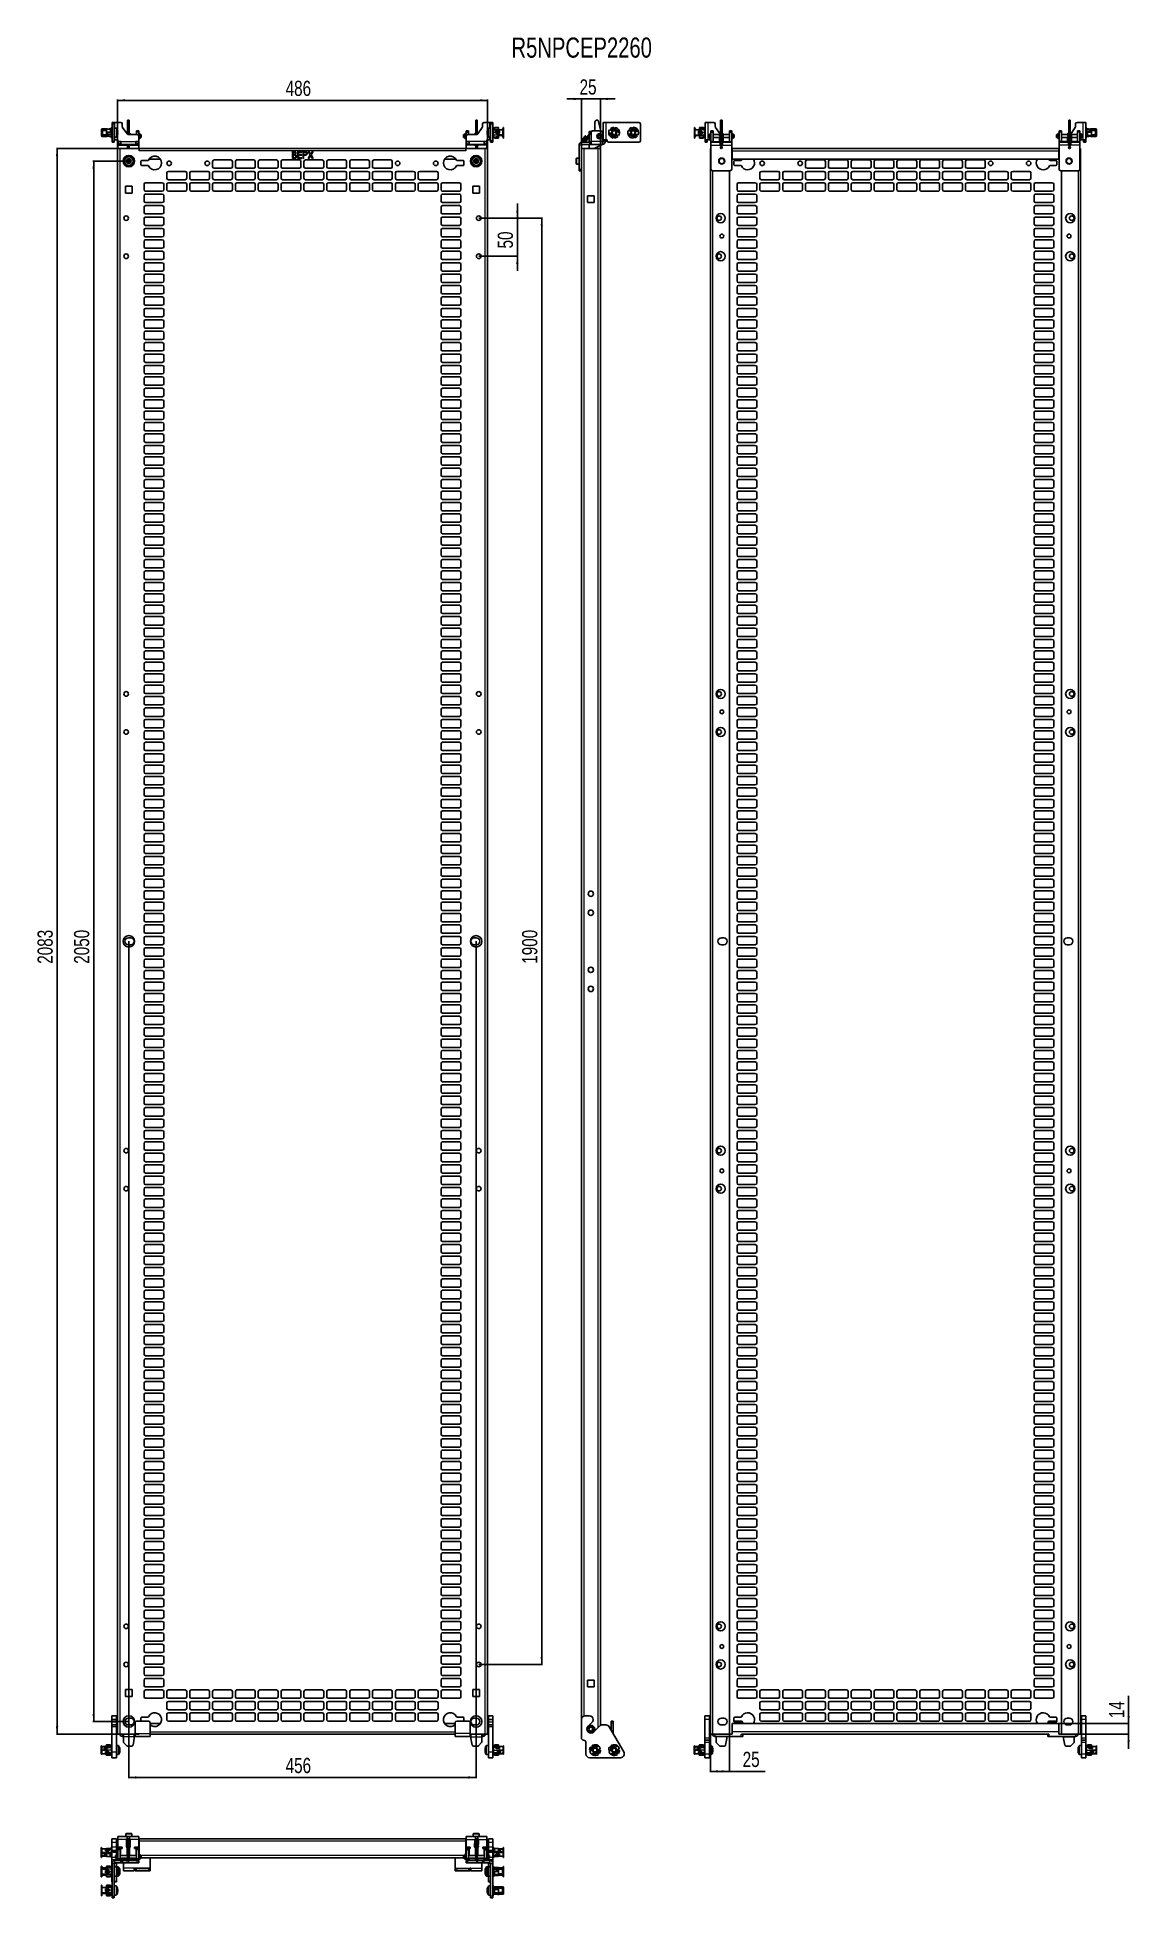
# Model space of a CAD drawing. Header units: millimetres. Extents: x -591 to 844, y -456 to 1988.
import ezdxf

# ---------------------------------------------------------------- set-up
doc = ezdxf.new("R2010")
doc.units = ezdxf.units.MM
doc.layers.add('FORMAT', color=7, linetype='Continuous')
doc.styles.add('SLDTEXTSTYLE0', font='TXT', dxfattribs={"width": 0.75})
doc.dimstyles.new('SLDDIMSTYLE0', dxfattribs={"dimtxt": 20, "dimasz": 10, "dimexe": 0, "dimexo": 0.0625, "dimgap": 5, "dimtad": 2, "dimdec": 1, "dimrnd": 1e-09, "dimzin": 12, "dimdsep": 46, "dimtxsty": 'SLDTEXTSTYLE0', "dimsah": 1, "dimcen": 0.09, "dimadec": 0, "dimazin": 3, "dimtfac": 1, "dimtofl": 0, "dimtmove": 0, "dimatfit": 3, "dimfxl": 0, "dimfrac": 2, "dimtolj": 1, "dimtzin": 12, "dimarcsym": 0})
doc.dimstyles.new('SLDDIMSTYLE1', dxfattribs={"dimtxt": 20, "dimasz": 10, "dimexe": 0, "dimexo": 0.0625, "dimgap": 5, "dimtad": 2, "dimdec": 1, "dimrnd": 1e-09, "dimzin": 12, "dimdsep": 46, "dimtxsty": 'SLDTEXTSTYLE0', "dimsah": 1, "dimcen": 0.09, "dimadec": 0, "dimazin": 3, "dimtfac": 1, "dimtmove": 0, "dimatfit": 0, "dimfxl": 0, "dimfrac": 2, "dimtolj": 1, "dimtzin": 12, "dimarcsym": 0})

msp = doc.modelspace()

# ---------------------------------------------------------------- texts
at = {"layer": 'FORMAT', "insert": (31.87, 1987.85), "char_height": 26.4583, "attachment_point": 1, "style": 'SLDTEXTSTYLE0'}
msp.add_mtext('R5NPCEP2260', dxfattribs=at)

# ---------------------------------------------------------------- blocks, each defined once
blk = doc.blocks.new('_D')
at = {"layer": 'FORMAT'}
for p, q in [((-457.1, 1842), (-565.7, 1842)), ((-564.7, 1842), (-564.7, -241)), ((-457.1, -241), (-565.7, -241))]:
    blk.add_line(p, q, dxfattribs=at)
for points in [[(-564.7, 1842), (-566.3, 1832), (-563.2, 1832)], [(-564.7, -241), (-563.2, -231), (-566.3, -231)]]:
    blk.add_solid(points, dxfattribs=at)
at = {"layer": 'FORMAT', "insert": (-590.5, 771), "char_height": 20, "attachment_point": 1, "rotation": 90, "style": 'SLDTEXTSTYLE0'}
blk.add_mtext('2083', dxfattribs=at)
blk = doc.blocks.new('_D_1')
at = {"layer": 'FORMAT'}
for p, q in [((-485.6, 1842), (-485.6, 1906.3)), ((-485.6, 1905.3), (0.4, 1905.3)), ((0.4, 1842), (0.4, 1906.3))]:
    blk.add_line(p, q, dxfattribs=at)
for points in [[(-485.6, 1905.3), (-475.6, 1903.8), (-475.6, 1906.9)], [(0.4, 1905.3), (-9.6, 1906.9), (-9.6, 1903.8)]]:
    blk.add_solid(points, dxfattribs=at)
at = {"layer": 'FORMAT', "insert": (-264.7, 1931.1), "char_height": 20, "attachment_point": 1, "style": 'SLDTEXTSTYLE0'}
blk.add_mtext('486', dxfattribs=at)
blk = doc.blocks.new('_D_2')
at = {"layer": 'FORMAT'}
for p, q in [((-11.1, 1750.5), (72.6, 1750.5)), ((71.6, 1750.5), (71.6, -149.5)), ((-11.1, -149.5), (72.6, -149.5))]:
    blk.add_line(p, q, dxfattribs=at)
for points in [[(71.6, 1750.5), (70, 1740.5), (73.1, 1740.5)], [(71.6, -149.5), (73.1, -139.5), (70, -139.5)]]:
    blk.add_solid(points, dxfattribs=at)
at = {"layer": 'FORMAT', "insert": (45.8, 771), "char_height": 20, "attachment_point": 1, "rotation": 90, "style": 'SLDTEXTSTYLE0'}
blk.add_mtext('1900', dxfattribs=at)
blk = doc.blocks.new('_D_3')
at = {"layer": 'FORMAT'}
for p, q in [((39.6, 1750.5), (39.6, 1769.8)), ((-11.1, 1750.5), (40.6, 1750.5)), ((39.6, 1750.5), (39.6, 1700.5)), ((-11.1, 1700.5), (40.6, 1700.5)), ((39.6, 1700.5), (39.6, 1681.3))]:
    blk.add_line(p, q, dxfattribs=at)
for points in [[(39.6, 1750.5), (41.1, 1760.5), (38, 1760.5)], [(39.6, 1700.5), (38, 1690.5), (41.1, 1690.5)]]:
    blk.add_solid(points, dxfattribs=at)
at = {"layer": 'FORMAT', "insert": (13.8, 1710.7), "char_height": 20, "attachment_point": 1, "rotation": 90, "style": 'SLDTEXTSTYLE0'}
blk.add_mtext('50', dxfattribs=at)
blk = doc.blocks.new('_D_4')
at = {"layer": 'FORMAT'}
for p, q in [((-470.6, 800.5), (-470.6, -299)), ((-14.6, 800.5), (-14.6, -299)), ((-470.6, -298), (-14.6, -298))]:
    blk.add_line(p, q, dxfattribs=at)
for points in [[(-470.6, -298), (-460.6, -299.5), (-460.6, -296.4)], [(-14.6, -298), (-24.6, -296.4), (-24.6, -299.5)]]:
    blk.add_solid(points, dxfattribs=at)
at = {"layer": 'FORMAT', "insert": (-264.7, -272.2), "char_height": 20, "attachment_point": 1, "style": 'SLDTEXTSTYLE0'}
blk.add_mtext('456', dxfattribs=at)
blk = doc.blocks.new('_D_5')
at = {"layer": 'FORMAT'}
for p, q in [((-470.6, 1825.5), (-517.7, 1825.5)), ((-516.7, 1825.5), (-516.7, -224.5)), ((-470.6, -224.5), (-517.7, -224.5))]:
    blk.add_line(p, q, dxfattribs=at)
for points in [[(-516.7, 1825.5), (-518.3, 1815.5), (-515.2, 1815.5)], [(-516.7, -224.5), (-515.2, -214.5), (-518.3, -214.5)]]:
    blk.add_solid(points, dxfattribs=at)
at = {"layer": 'FORMAT', "insert": (-542.5, 771), "char_height": 20, "attachment_point": 1, "rotation": 90, "style": 'SLDTEXTSTYLE0'}
blk.add_mtext('2050', dxfattribs=at)
blk = doc.blocks.new('_D_6')
at = {"layer": 'FORMAT'}
for p, q in [((123.6, 1907.1), (104.4, 1907.1)), ((123.6, 1842), (123.6, 1908.1)), ((123.6, 1907.1), (148.6, 1907.1)), ((148.6, 1842), (148.6, 1908.1)), ((148.6, 1907.1), (167.8, 1907.1))]:
    blk.add_line(p, q, dxfattribs=at)
for points in [[(123.6, 1907.1), (113.6, 1908.7), (113.6, 1905.6)], [(148.6, 1907.1), (158.6, 1905.6), (158.6, 1908.7)]]:
    blk.add_solid(points, dxfattribs=at)
at = {"layer": 'FORMAT', "insert": (121.3, 1932.9), "char_height": 20, "attachment_point": 1, "style": 'SLDTEXTSTYLE0'}
blk.add_mtext('25', dxfattribs=at)
blk = doc.blocks.new('_D_7')
at = {"layer": 'FORMAT'}
for p, q in [((293, -241), (293, -291)), ((318, -241), (318, -291)), ((318, -290), (293, -290)), ((318, -290), (364.9, -290))]:
    blk.add_line(p, q, dxfattribs=at)
for points in [[(293, -290), (303, -291.5), (303, -288.4)], [(318, -290), (308, -288.4), (308, -291.5)]]:
    blk.add_solid(points, dxfattribs=at)
at = {"layer": 'FORMAT', "insert": (335.4, -264.2), "char_height": 20, "attachment_point": 1, "style": 'SLDTEXTSTYLE0'}
blk.add_mtext('25', dxfattribs=at)
blk = doc.blocks.new('_D_8')
at = {"layer": 'FORMAT'}
for p, q in [((842.1, -227), (842.1, -190.6)), ((750.5, -227), (843.1, -227)), ((750.5, -241), (843.1, -241)), ((842.1, -227), (842.1, -241)), ((842.1, -241), (842.1, -260.2))]:
    blk.add_line(p, q, dxfattribs=at)
for points in [[(842.1, -227), (843.7, -217), (840.6, -217)], [(842.1, -241), (840.6, -251), (843.7, -251)]]:
    blk.add_solid(points, dxfattribs=at)
at = {"layer": 'FORMAT', "insert": (816.4, -220.1), "char_height": 20, "attachment_point": 1, "rotation": 90, "style": 'SLDTEXTSTYLE0'}
blk.add_mtext('14', dxfattribs=at)

# ---------------------------------------------------------------- dimensions: what is measured, and where the dimension line sits
at = {"layer": 'FORMAT'}
for base, p1, p2, angle, dimstyle, picture, middle in [((0.42, 1905.32), (-485.58, 1842.02), (0.42, 1842.02), 0, 'SLDDIMSTYLE0', '_D_1', (-242.58, 1905.32)), ((-564.73, -240.99), (-457.08, 1842.03), (-457.08, -240.99), 90, 'SLDDIMSTYLE0', '_D', (-564.73, 800.52)), ((-516.73, -224.48), (-470.58, 1825.52), (-470.58, -224.48), 90, 'SLDDIMSTYLE0', '_D_5', (-516.73, 800.52)), ((39.57, 1700.52), (-11.08, 1750.52), (-11.08, 1700.52), 90, 'SLDDIMSTYLE1', '_D_3', (39.57, 1725.52)), ((71.57, -149.48), (-11.08, 1750.52), (-11.08, -149.48), 90, 'SLDDIMSTYLE0', '_D_2', (71.57, 800.52)), ((-14.58, -297.98), (-470.58, 800.52), (-14.58, 800.52), 0, 'SLDDIMSTYLE0', '_D_4', (-242.58, -297.98)), ((842.13, -240.99), (750.48, -226.99), (750.48, -240.99), 90, 'SLDDIMSTYLE1', '_D_8', (842.13, -205.36))]:
    dim = msp.add_linear_dim(base=base, p1=p1, p2=p2, angle=angle, dimstyle=dimstyle, dxfattribs=at)
    dim.commit()
    dim.dimension.update_dxf_attribs({"geometry": picture, "text_midpoint": middle, "dimtype": 160})
for base, p1, p2, dimstyle, picture, middle in [((148.6, 1907.14), (123.6, 1842.02), (148.6, 1842.02), 'SLDDIMSTYLE1', '_D_6', (136.1, 1907.14)), ((292.98, -289.98), (317.98, -240.98), (292.98, -240.98), 'SLDDIMSTYLE0', '_D_7', (350.16, -289.98))]:
    dim = msp.add_linear_dim(base=base, p1=p1, p2=p2, dimstyle=dimstyle, dxfattribs=at)
    dim.commit()
    dim.dimension.update_dxf_attribs({"geometry": picture, "text_midpoint": middle, "dimtype": 160})

# ---------------------------------------------------------------- linework, layer by layer
at = {"color": 7, "linetype": 'Continuous', "lineweight": 25}
for p, q in [((-506.58, 1866.13), (-506.58, 1866.97)), ((-506.58, 1866.13), (-506.08, 1866.13)), ((-506.58, 1864.7), (-506.58, 1866.13)), ((-506.08, 1864.7), (-506.58, 1864.7)), ((-506.58, 1864.47), (-506.58, 1864.7)), ((-506.08, 1864.47), (-506.58, 1864.47)), ((-506.58, 1860.18), (-506.58, 1864.47)), ((-506.08, 1860.18), (-506.58, 1860.18)), ((-506.58, 1858.67), (-506.58, 1860.18)), ((-506.08, 1866.13), (-506.08, 1864.7)), ((-506.08, 1864.7), (-506.08, 1864.47)), ((-506.08, 1864.47), (-506.08, 1860.18)), ((-501.18, 1867.67), (-505.88, 1867.67)), ((-503.88, 1866.68), (-505.88, 1866.68)), ((-505.88, 1865.46), (-505.88, 1865.25)), ((-505.38, 1865.08), (-505.88, 1865.08)), ((-505.88, 1865.08), (-505.88, 1864.85)), ((-505.88, 1864.85), (-505.38, 1864.85)), ((-505.88, 1864.67), (-505.88, 1864.24)), ((-505.58, 1864.24), (-505.88, 1864.24)), ((-505.88, 1864.24), (-505.88, 1864.1)), ((-505.88, 1864.1), (-505.58, 1864.1)), ((-505.88, 1861.55), (-505.58, 1861.55)), ((-505.88, 1860.8), (-505.58, 1860.8)), ((-505.88, 1860.19), (-505.88, 1860.8)), ((-505.88, 1860.19), (-500.28, 1860.19)), ((-500.28, 1859.89), (-505.88, 1859.89)), ((-505.88, 1857.97), (-501.18, 1857.97)), ((-505.58, 1860.32), (-505.58, 1864.85)), ((-505.58, 1860.32), (-505.44, 1860.19)), ((-505.38, 1864.85), (-505.38, 1865.08)), ((-505.08, 1865.2), (-505.08, 1860.19)), ((-499.98, 1865.82), (-504.4, 1865.82)), ((-503.88, 1866.28), (-503.88, 1866.68)), ((-499.98, 1866.68), (-503.88, 1866.68)), ((-503.88, 1866.28), (-499.98, 1866.28)), ((-501.18, 1867.67), (-501.18, 1867.67)), ((-501.18, 1867.64), (-501.18, 1867.67)), ((-501.18, 1858.19), (-501.18, 1858.32)), ((-501.18, 1858.19), (-501.18, 1857.97)), ((-501.18, 1857.98), (-500.09, 1857.8)), ((-497.38, 1867.56), (-500.68, 1867.56)), ((-497.38, 1858.53), (-500.68, 1858.53)), ((-500.28, 1860.19), (-499.12, 1861.78)), ((-499.12, 1861.48), (-500.28, 1859.89)), ((-500.28, 1860.19), (-500.28, 1859.89)), ((-499.98, 1867.14), (-499.86, 1867.38)), ((-499.98, 1863.54), (-499.98, 1867.14)), ((-499.98, 1863.54), (-499.86, 1863.41)), ((-499.98, 1862.35), (-499.98, 1863.54)), ((-499.98, 1862.35), (-499.86, 1862.21)), ((-499.98, 1860.6), (-499.98, 1862.35)), ((-499.86, 1867.38), (-499.86, 1863.41)), ((-494.78, 1867.38), (-499.86, 1867.38)), ((-494.78, 1863.41), (-499.86, 1863.41)), ((-499.86, 1863.41), (-499.86, 1862.21)), ((-498.63, 1862.21), (-499.86, 1862.21)), ((-499.86, 1862.21), (-499.86, 1860.76)), ((-498.66, 1867.61), (-498.58, 1867.56)), ((-497.38, 1858.08), (-498.58, 1858.08)), ((-498.25, 1858.34), (-498.36, 1858.53)), ((-498.25, 1858.33), (-498.25, 1858.33)), ((-496.37, 1862.87), (-497.21, 1862.76)), ((-493.55, 1867.67), (-496.21, 1867.67)), ((-496.18, 1857.98), (-496.21, 1857.98)), ((-496.21, 1857.97), (-493.55, 1857.97)), ((-494.78, 1862.88), (-496.18, 1862.88)), ((-496.18, 1862.67), (-494.03, 1862.67)), ((-496.18, 1857.98), (-496.18, 1858.11)), ((-494.78, 1863.41), (-494.78, 1867.38)), ((-494.78, 1867.38), (-494.58, 1867.24)), ((-494.78, 1863.41), (-494.58, 1863.49)), ((-494.78, 1862.88), (-494.78, 1863.41)), ((-494.58, 1862.96), (-494.78, 1862.88)), ((-494.58, 1867.24), (-494.58, 1863.49)), ((-493.28, 1866.68), (-494.58, 1866.68)), ((-494.58, 1866.28), (-493.28, 1866.28)), ((-494.58, 1863.49), (-494.58, 1862.96)), ((-494.03, 1862.97), (-494.58, 1862.97)), ((-494.08, 1858.01), (-494.08, 1858.03)), ((-493.53, 1867.67), (-493.28, 1867.67)), ((-493.53, 1858.14), (-493.28, 1858.14)), ((-493.53, 1857.97), (-493.28, 1857.97)), ((-493.38, 1866.28), (-493.38, 1862.62)), ((-493.08, 1865.82), (-493.38, 1865.82)), ((-493.08, 1862.67), (-493.38, 1862.62)), ((-493.28, 1862.38), (-493.28, 1862.07)), ((-493.28, 1862.07), (-493.28, 1859.89)), ((-492.58, 1869.92), (-493.08, 1869.92)), ((-493.08, 1860.13), (-493.08, 1869.92)), ((-493.08, 1860.13), (-492.58, 1860.13)), ((-493.08, 1859.76), (-493.08, 1858.52)), ((-493.08, 1858.52), (-492.58, 1858.52)), ((-493.08, 1855.97), (-493.08, 1858.52)), ((-492.59, 1859.82), (-492.58, 1859.82)), ((-492.58, 1876.32), (-489.58, 1876.32)), ((-492.58, 1874.32), (-492.58, 1876.32)), ((-492.58, 1874.32), (-492.58, 1852.32)), ((-489.58, 1876.32), (-489.58, 1874.32)), ((-488.78, 1876.32), (-489.58, 1876.32)), ((-489.58, 1874.32), (-489.58, 1852.32)), ((-487.25, 1868.82), (-489.58, 1868.82)), ((-488.78, 1876.32), (-481.08, 1876.32)), ((-479.08, 1874.32), (-479.08, 1870.95)), ((-478.72, 1869.81), (-472.68, 1861.18)), ((-472.18, 1879.32), (-470.18, 1879.32)), ((-472.18, 1878.95), (-472.18, 1879.32)), ((-472.18, 1878.95), (-472.18, 1864.32)), ((-472.18, 1864.32), (-470.18, 1864.32)), ((-472.18, 1860.82), (-472.18, 1864.32)), ((-470.18, 1860.82), (-472.18, 1860.82)), ((-472.18, 1860.82), (-472.18, 1860.68)), ((-471.04, 1860.32), (-459.58, 1860.32)), ((-470.18, 1879.32), (-470.18, 1878.95)), ((-470.18, 1878.95), (-470.18, 1864.32)), ((-470.18, 1864.32), (-470.18, 1860.82)), ((-470.18, 1860.82), (-470.18, 1860.32)), ((-469.25, 1860.8), (-469.25, 1860.32)), ((-469.25, 1860.8), (-469.25, 1860.79)), ((-468.65, 1860.32), (-468.65, 1860.81)), ((-460.58, 1865.32), (-457.58, 1865.32)), ((-460.58, 1863.32), (-460.58, 1865.32)), ((-460.58, 1863.32), (-460.58, 1860.32)), ((-457.58, 1865.32), (-457.58, 1863.32)), ((-457.58, 1863.32), (-457.58, 1858.32)), ((-457.54, 1860.22), (-457.58, 1860.22)), ((-457.58, 1858.32), (-457.58, 1851.12)), ((-457.54, 1860.73), (-457.54, 1858)), ((-457.54, 1858), (-457.54, 1856.03)), ((-455.64, 1858), (-455.64, 1860.73)), ((-454.63, 1860.22), (-455.64, 1860.22)), ((-455.64, 1856.03), (-455.64, 1858)), ((-454.13, 1859.94), (-454.63, 1860.22)), ((-454.63, 1856.42), (-454.63, 1860.22)), ((-454.13, 1859.94), (-454.13, 1856.71)), ((-30.43, 1860.22), (-30.93, 1859.94)), ((-30.93, 1856.71), (-30.93, 1859.94)), ((-29.48, 1860.22), (-30.43, 1860.22)), ((-30.43, 1860.22), (-30.43, 1856.42)), ((-29.48, 1860.7), (-29.48, 1859.32)), ((-29.48, 1859.32), (-29.48, 1856)), ((-24.58, 1865.32), (-27.58, 1865.32)), ((-27.58, 1865.32), (-27.58, 1863.32)), ((-27.58, 1863.32), (-27.58, 1858.32)), ((-27.58, 1859.32), (-27.58, 1860.7)), ((-27.58, 1860.22), (-27.58, 1860.22)), ((-27.58, 1856), (-27.58, 1859.32)), ((-27.58, 1858.32), (-27.58, 1851.12)), ((-14.12, 1860.32), (-25.58, 1860.32)), ((-24.58, 1863.32), (-24.58, 1865.32)), ((-24.58, 1863.32), (-24.58, 1860.32)), ((-16.55, 1860.42), (-16.55, 1860.32)), ((-15.95, 1860.32), (-15.95, 1860.43)), ((-14.98, 1879.32), (-12.98, 1879.32)), ((-14.98, 1878.95), (-14.98, 1879.32)), ((-14.98, 1878.95), (-14.98, 1864.32)), ((-14.98, 1864.32), (-12.98, 1864.32)), ((-14.98, 1860.82), (-14.98, 1864.32)), ((-12.98, 1860.82), (-14.98, 1860.82)), ((-14.98, 1860.82), (-14.98, 1860.32)), ((-12.98, 1879.32), (-12.98, 1878.95)), ((-12.98, 1878.95), (-12.98, 1864.32)), ((-12.98, 1864.32), (-12.98, 1860.82)), ((-12.98, 1860.82), (-12.98, 1860.68)), ((-6.44, 1869.81), (-12.48, 1861.18)), ((-6.08, 1874.32), (-6.08, 1870.95)), ((3.62, 1876.32), (-4.08, 1876.32)), ((0.02, 1860.97), (0, 1860.97)), ((4.42, 1868.82), (2.1, 1868.82)), ((3.62, 1876.32), (4.42, 1876.32)), ((7.42, 1876.32), (4.42, 1876.32)), ((4.42, 1876.32), (4.42, 1874.32)), ((4.42, 1874.32), (4.42, 1852.32)), ((7.42, 1874.32), (7.42, 1876.32)), ((7.42, 1874.32), (7.42, 1852.32)), ((7.92, 1869.92), (7.42, 1869.92)), ((7.42, 1864.69), (7.92, 1864.69)), ((7.42, 1862.85), (7.92, 1862.85)), ((7.92, 1858.52), (7.42, 1858.52)), ((7.92, 1869.92), (7.92, 1864.69)), ((7.92, 1866.76), (8.16, 1866.68)), ((7.92, 1864.15), (7.92, 1864.69)), ((7.92, 1862.85), (7.92, 1858.52)), ((7.92, 1859.33), (8.12, 1859.36)), ((7.92, 1858.52), (7.92, 1857.21)), ((7.95, 1859.82), (8.12, 1859.82)), ((8.12, 1867.95), (8.12, 1868.27)), ((8.12, 1867.65), (8.12, 1867.95)), ((8.12, 1867.65), (8.12, 1867.26)), ((8.12, 1866.68), (18.72, 1866.68)), ((8.37, 1864.1), (8.12, 1864.1)), ((8.37, 1863.97), (8.12, 1863.97)), ((8.37, 1862.84), (8.12, 1862.84)), ((8.12, 1857.7), (8.12, 1859.89)), ((8.12, 1857.38), (8.12, 1857.7)), ((9.42, 1866.97), (8.22, 1866.97)), ((8.22, 1866.68), (8.22, 1866.97)), ((8.22, 1862.81), (8.22, 1863.97)), ((9.42, 1868.77), (8.87, 1868.77)), ((9.42, 1868.55), (8.87, 1868.55)), ((8.87, 1868.24), (9.42, 1868.24)), ((8.92, 1863.56), (8.92, 1863.39)), ((9.62, 1869.82), (9.42, 1869.71)), ((9.42, 1869.09), (9.42, 1869.71)), ((9.62, 1869.16), (9.42, 1869.09)), ((9.42, 1866.68), (9.42, 1869.09)), ((14.71, 1869.82), (9.62, 1869.82)), ((9.62, 1869.82), (9.62, 1869.16)), ((9.62, 1869.16), (9.62, 1866.68)), ((9.62, 1869.16), (14.71, 1869.16)), ((11.02, 1863.95), (11.02, 1863)), ((12.22, 1865.08), (15.52, 1865.08)), ((15.52, 1864.85), (12.22, 1864.85)), ((15.52, 1861.9), (12.22, 1861.9)), ((12.22, 1861.79), (15.52, 1861.79)), ((13.09, 1863.41), (13.09, 1863.45)), ((13.42, 1862.96), (13.66, 1862.9)), ((13.75, 1862.89), (13.66, 1862.91)), ((13.97, 1858.29), (15.12, 1859.89)), ((14.5, 1859.03), (14.71, 1859.03)), ((14.82, 1869.62), (14.71, 1869.82)), ((14.71, 1869.16), (14.71, 1869.82)), ((14.71, 1866.68), (14.71, 1869.16)), ((14.82, 1869.04), (14.71, 1869.16)), ((14.71, 1864.19), (14.71, 1864.85)), ((14.71, 1861.9), (14.71, 1862.82)), ((14.71, 1859.03), (14.71, 1859.31)), ((14.71, 1859.03), (14.82, 1859.17)), ((14.71, 1855.94), (14.71, 1859.03)), ((14.82, 1869.62), (14.82, 1869.04)), ((14.82, 1869.04), (14.82, 1866.68)), ((14.82, 1866.77), (14.9, 1866.68)), ((14.82, 1864.85), (14.82, 1864.2)), ((14.82, 1862.83), (14.82, 1861.9)), ((14.82, 1859.47), (14.82, 1859.17)), ((18.72, 1859.36), (14.82, 1859.36)), ((14.82, 1859.17), (14.82, 1856.11)), ((14.82, 1858.87), (14.9, 1858.97)), ((14.82, 1858.97), (18.72, 1858.97)), ((15.08, 1859.82), (19.92, 1859.82)), ((15.12, 1859.89), (20.72, 1859.89)), ((16.02, 1864.62), (16.02, 1864.26)), ((16.02, 1862.67), (16.02, 1864.26)), ((16.02, 1862.67), (16.02, 1862.29)), ((18.72, 1866.68), (20.72, 1866.68)), ((18.72, 1859.36), (18.72, 1858.97)), ((19.92, 1859.82), (19.98, 1859.89)), ((19.92, 1859.82), (19.92, 1859.89)), ((20.22, 1867.56), (20.72, 1867.56)), ((20.22, 1858.57), (20.22, 1858.08)), ((20.72, 1858.57), (20.22, 1858.57)), ((20.22, 1858.08), (20.72, 1858.08)), ((20.72, 1858.57), (20.72, 1858.82)), ((20.72, 1858.08), (20.72, 1858.57)), ((21.42, 1869.82), (20.92, 1869.82)), ((20.92, 1869.82), (20.92, 1869.82)), ((20.92, 1869.82), (21.42, 1869.82)), ((20.92, 1866.89), (20.92, 1869.82)), ((20.92, 1866.89), (21.42, 1866.89)), ((20.92, 1866.66), (20.92, 1866.89)), ((20.92, 1857.28), (20.92, 1859.9)), ((21.4, 1860.21), (21.42, 1860.21)), ((21.42, 1869.82), (21.42, 1869.82)), ((21.42, 1869.82), (21.42, 1866.89)), ((21.42, 1866.89), (21.42, 1866.13)), ((21.42, 1866.13), (21.42, 1860.31)), ((21.42, 1860.31), (21.42, 1860.21)), ((21.42, 1860.21), (21.42, 1857.28)), ((133.95, 1860.85), (131.16, 1857.31)), ((131.63, 1856.94), (134.42, 1860.47)), ((131.78, 1856.63), (133.8, 1859.36)), ((133.8, 1860.96), (132.58, 1859.42)), ((133.8, 1860.65), (133.8, 1863.82)), ((133.8, 1850.32), (133.8, 1859.68)), ((134.3, 1864.32), (136.57, 1864.32)), ((134.42, 1860.47), (134.42, 1860.47)), ((136.3, 1863.32), (136.3, 1851.12)), ((149.3, 1865.32), (138.3, 1865.32)), ((141.48, 1867.32), (141.48, 1876.32)), ((144.48, 1879.32), (145.1, 1879.32)), ((145.58, 1878.95), (149.25, 1865.32)), ((151.3, 1851.12), (151.3, 1863.32)), ((152.1, 1876.32), (152.1, 1853.32)), ((152.1, 1876.32), (155.9, 1876.32)), ((155.9, 1876.32), (199.1, 1876.32)), ((159.61, 1862.47), (162.61, 1861.66)), ((162.83, 1859.82), (160.53, 1859.33)), ((160.53, 1859.33), (160.63, 1859.56)), ((160.63, 1859.56), (162.71, 1860)), ((160.76, 1866.61), (160.64, 1866.69)), ((163.72, 1865.82), (160.72, 1866.62)), ((163.22, 1866.58), (161.84, 1868.1)), ((161.96, 1861.4), (162.44, 1861.55)), ((162.85, 1859.44), (162.58, 1859.77)), ((162.85, 1859.44), (162.99, 1859.58)), ((162.92, 1866.03), (163.35, 1866.43)), ((162.99, 1859.58), (163.51, 1860.05)), ((163.22, 1866.58), (163.35, 1866.43)), ((163.23, 1860.11), (163.42, 1860.15)), ((163.35, 1866.43), (163.82, 1865.91)), ((163.4, 1859.95), (163.35, 1859.93)), ((163.69, 1866.06), (163.49, 1865.88)), ((165.67, 1857.8), (165.31, 1855.84)), ((165.72, 1857.77), (166.95, 1857.7)), ((166.19, 1867.92), (166.04, 1869.9)), ((167.48, 1867.88), (166.25, 1867.95)), ((167, 1857.73), (167.16, 1855.75)), ((167.53, 1867.85), (167.89, 1869.81)), ((169.84, 1859.22), (169.38, 1859.74)), ((169.47, 1859.83), (172.48, 1859.02)), ((169.51, 1859.59), (169.7, 1859.77)), ((170.2, 1866.07), (169.68, 1865.6)), ((169.97, 1865.54), (169.77, 1865.49)), ((169.79, 1865.7), (169.84, 1865.71)), ((170.28, 1859.61), (169.84, 1859.22)), ((169.98, 1859.07), (169.84, 1859.22)), ((169.98, 1859.07), (171.35, 1857.55)), ((170.35, 1866.2), (170.2, 1866.07)), ((170.35, 1866.2), (170.62, 1865.88)), ((170.37, 1865.82), (172.67, 1866.31)), ((172.56, 1866.09), (170.49, 1865.65)), ((173.59, 1863.18), (170.58, 1863.98)), ((171.24, 1864.24), (170.76, 1864.1)), ((172.43, 1859.04), (172.55, 1858.96)), ((172.56, 1866.09), (172.67, 1866.31)), ((184.79, 1861.18), (187.9, 1860.95)), ((185.16, 1865.46), (185.03, 1865.52)), ((188.22, 1865.23), (185.12, 1865.47)), ((187.58, 1865.88), (185.95, 1867.13)), ((188.45, 1859.18), (186.28, 1858.27)), ((186.28, 1858.27), (186.34, 1858.51)), ((186.34, 1858.51), (188.3, 1859.33)), ((187.3, 1860.57), (187.75, 1860.8)), ((187.38, 1865.3), (187.74, 1865.76)), ((187.58, 1865.88), (187.74, 1865.76)), ((187.74, 1865.76), (188.3, 1865.34)), ((188.14, 1865.46), (187.98, 1865.25)), ((188.22, 1865.39), (188.07, 1865.24)), ((188.54, 1858.81), (188.21, 1859.08)), ((188.54, 1858.81), (188.66, 1858.97)), ((188.66, 1858.97), (189.08, 1859.52)), ((188.79, 1859.53), (188.97, 1859.61)), ((188.99, 1859.4), (188.94, 1859.38)), ((190.26, 1867.76), (189.73, 1869.68)), ((191.52, 1867.96), (190.3, 1867.79)), ((191.58, 1867.94), (191.57, 1869.92)), ((191.62, 1857.71), (191.62, 1855.72)), ((191.67, 1857.69), (192.89, 1857.86)), ((192.94, 1857.89), (193.46, 1855.97)), ((194.54, 1866.68), (194.11, 1866.13)), ((194.2, 1866.24), (194.25, 1866.27)), ((194.41, 1866.11), (194.22, 1866.04)), ((194.66, 1866.84), (194.54, 1866.68)), ((194.66, 1866.84), (194.98, 1866.57)), ((194.75, 1866.47), (196.91, 1867.38)), ((196.85, 1867.14), (194.9, 1866.32)), ((195.46, 1859.89), (194.9, 1860.31)), ((194.97, 1860.25), (195.13, 1860.4)), ((194.98, 1860.41), (198.08, 1860.18)), ((195.06, 1860.19), (195.22, 1860.4)), ((198.4, 1864.47), (195.3, 1864.7)), ((195.89, 1865.08), (195.45, 1864.85)), ((195.81, 1860.35), (195.46, 1859.89)), ((195.62, 1859.76), (195.46, 1859.89)), ((195.62, 1859.76), (197.25, 1858.52)), ((196.85, 1867.14), (196.91, 1867.38)), ((198.04, 1860.19), (198.17, 1860.13)), ((201.1, 1874.32), (201.1, 1852.32)), ((272.48, 1869.82), (271.98, 1869.82)), ((271.98, 1869.07), (271.98, 1869.82)), ((272.48, 1869.07), (271.98, 1869.07)), ((271.98, 1865.99), (271.98, 1869.07)), ((271.99, 1865.99), (271.98, 1865.99)), ((271.98, 1865.91), (271.98, 1865.99)), ((271.98, 1860.05), (271.98, 1865.91)), ((271.98, 1858.98), (271.98, 1860.05)), ((272.48, 1858.98), (271.98, 1858.98)), ((271.98, 1855.91), (271.98, 1858.98)), ((272.48, 1869.82), (272.48, 1869.07)), ((272.48, 1869.07), (272.48, 1866.41)), ((272.48, 1859.6), (272.48, 1858.98)), ((272.48, 1858.98), (272.48, 1855.91)), ((273.18, 1867.29), (272.68, 1867.29)), ((272.68, 1867.29), (272.68, 1866.83)), ((272.68, 1866.83), (273.18, 1866.83)), ((278.28, 1866.43), (272.68, 1866.43)), ((274.68, 1859.58), (272.68, 1859.58)), ((273.18, 1858.36), (272.68, 1858.36)), ((273.18, 1858.08), (272.68, 1858.08)), ((273.18, 1866.83), (273.18, 1867.29)), ((274.68, 1858.97), (274.01, 1858.97)), ((278.28, 1859.22), (274.29, 1859.22)), ((274.68, 1866.43), (274.68, 1866.68)), ((278.5, 1866.68), (274.68, 1866.68)), ((285.28, 1859.58), (274.68, 1859.58)), ((278.5, 1858.97), (274.68, 1858.97)), ((277.38, 1863.87), (277.38, 1864.25)), ((277.38, 1863.87), (277.38, 1862.27)), ((277.38, 1861.89), (277.38, 1862.27)), ((281.18, 1864.72), (277.88, 1864.72)), ((277.88, 1864.52), (281.18, 1864.52)), ((277.88, 1861.55), (281.18, 1861.55)), ((281.18, 1861.4), (277.88, 1861.4)), ((279.44, 1867.77), (278.28, 1866.43)), ((278.28, 1859.58), (278.28, 1859.22)), ((278.58, 1858.87), (278.28, 1859.22)), ((278.3, 1859.58), (278.58, 1859.24)), ((278.7, 1869.82), (278.58, 1869.62)), ((278.58, 1869.62), (278.7, 1869.82)), ((278.58, 1866.77), (278.58, 1869.62)), ((278.58, 1863.75), (278.58, 1864.52)), ((278.58, 1861.55), (278.58, 1862.38)), ((278.58, 1857.23), (278.58, 1859.58)), ((278.7, 1869.82), (278.7, 1866.91)), ((283.78, 1869.82), (278.7, 1869.82)), ((278.7, 1864.52), (278.7, 1863.78)), ((278.7, 1862.4), (278.7, 1861.55)), ((278.7, 1859.58), (278.7, 1857.15)), ((279.67, 1862.53), (279.73, 1862.54)), ((280.31, 1863.08), (280.31, 1863.04)), ((282.38, 1868.77), (284.53, 1868.77)), ((282.38, 1862.6), (282.38, 1863.55)), ((283.98, 1869.71), (283.78, 1869.82)), ((283.78, 1868.77), (283.78, 1869.82)), ((283.78, 1869.82), (283.98, 1869.71)), ((283.78, 1857.15), (283.78, 1859.58)), ((283.98, 1869.71), (283.98, 1868.77)), ((283.98, 1859.58), (283.98, 1857.2)), ((283.98, 1858.67), (285.18, 1858.67)), ((284.48, 1862.99), (284.48, 1863.16)), ((285.03, 1863.71), (285.28, 1863.71)), ((285.03, 1863.62), (285.28, 1863.62)), ((285.03, 1862.48), (285.28, 1862.48)), ((285.03, 1862.44), (285.28, 1862.44)), ((285.18, 1863.62), (285.18, 1862.48)), ((285.18, 1859.59), (285.18, 1858.67)), ((285.48, 1858.98), (285.18, 1859.05)), ((285.48, 1858.73), (285.18, 1858.82)), ((285.28, 1868.27), (285.28, 1866.43)), ((285.28, 1859.03), (285.28, 1859.58)), ((285.28, 1857.75), (285.28, 1858.19)), ((285.28, 1857.75), (285.28, 1857.38)), ((285.48, 1866.66), (285.33, 1866.63)), ((285.98, 1869.92), (285.48, 1869.92)), ((285.48, 1869.15), (285.48, 1869.92)), ((285.48, 1869.15), (285.98, 1869.15)), ((285.48, 1868.1), (285.48, 1869.15)), ((285.48, 1864.12), (285.48, 1868.1)), ((285.48, 1868.1), (285.98, 1868.1)), ((285.98, 1864.12), (285.48, 1864.12)), ((285.48, 1863.74), (285.48, 1864.12)), ((285.48, 1862.43), (285.48, 1862.26)), ((285.48, 1855.72), (285.48, 1862.26)), ((285.98, 1862.26), (285.48, 1862.26)), ((289.78, 1876.32), (285.98, 1876.32)), ((285.98, 1876.32), (285.98, 1853.32)), ((289.78, 1876.32), (297.48, 1876.32)), ((290.83, 1860.22), (290.33, 1859.94)), ((290.33, 1856.71), (290.33, 1859.94)), ((291.89, 1860.22), (290.83, 1860.22)), ((290.83, 1860.22), (290.83, 1856.42)), ((291.89, 1860.35), (291.89, 1855.65)), ((296.78, 1865.32), (293.78, 1865.32)), ((293.78, 1865.32), (293.78, 1863.32)), ((293.78, 1863.32), (293.78, 1851.12)), ((296.78, 1863.32), (296.78, 1865.32)), ((296.78, 1863.32), (296.78, 1851.12)), ((304.95, 1860.22), (296.78, 1860.22)), ((299.48, 1874.32), (299.48, 1870.95)), ((299.85, 1869.81), (305.49, 1861.75)), ((304.96, 1860.56), (304.93, 1858.95)), ((305.53, 1858.95), (305.56, 1860.55)), ((306.38, 1860.22), (305.55, 1860.22)), ((306.38, 1879.32), (308.38, 1879.32)), ((306.38, 1876.32), (306.38, 1879.32)), ((306.38, 1867.32), (306.38, 1876.32)), ((306.38, 1864.32), (306.38, 1867.32)), ((306.38, 1864.32), (308.38, 1864.32)), ((306.38, 1863.82), (306.38, 1864.32)), ((306.38, 1858.14), (306.38, 1863.82)), ((308.38, 1879.32), (308.38, 1876.32)), ((308.38, 1867.32), (308.38, 1876.32)), ((308.38, 1867.32), (308.38, 1864.32)), ((308.38, 1864.32), (308.38, 1863.82)), ((308.38, 1858.22), (308.38, 1863.82)), ((308.38, 1860.32), (309.35, 1860.32)), ((309.35, 1860.22), (308.38, 1860.22)), ((309.35, 1860.43), (309.32, 1857.78)), ((309.91, 1857.17), (309.95, 1860.42)), ((309.95, 1860.32), (317.98, 1860.32)), ((317.98, 1860.22), (309.95, 1860.22)), ((317.98, 1865.32), (317.98, 1863.32)), ((320.98, 1865.32), (317.98, 1865.32)), ((317.98, 1851.12), (317.98, 1863.32)), ((320.98, 1863.32), (320.98, 1865.32)), ((320.98, 1851.12), (320.98, 1863.32)), ((320.99, 1860.22), (320.98, 1860.22)), ((320.99, 1860.7), (320.99, 1856)), ((322.89, 1856), (322.89, 1860.7)), ((323.83, 1860.22), (322.89, 1860.22)), ((324.33, 1859.94), (323.83, 1860.22)), ((323.83, 1856.42), (323.83, 1860.22)), ((324.33, 1859.94), (324.33, 1856.71)), ((748.03, 1860.22), (747.53, 1859.94)), ((747.53, 1856.71), (747.53, 1859.94)), ((749.05, 1860.22), (748.03, 1860.22)), ((748.03, 1860.22), (748.03, 1856.42)), ((749.05, 1860.73), (749.05, 1856.03)), ((750.95, 1856.03), (750.95, 1860.73)), ((750.98, 1860.22), (750.95, 1860.22)), ((750.98, 1865.32), (753.98, 1865.32)), ((750.98, 1863.32), (750.98, 1865.32)), ((750.98, 1851.12), (750.98, 1863.32)), ((753.98, 1865.32), (753.98, 1863.32)), ((753.98, 1851.12), (753.98, 1863.32)), ((762.05, 1860.32), (753.98, 1860.32)), ((762.05, 1860.22), (753.98, 1860.22)), ((762.06, 1860.81), (762.04, 1859.24)), ((762.64, 1859.23), (762.66, 1860.8)), ((763.58, 1860.32), (762.65, 1860.32)), ((763.58, 1860.22), (762.65, 1860.22)), ((763.58, 1879.32), (765.58, 1879.32)), ((763.58, 1876.32), (763.58, 1879.32)), ((763.58, 1867.32), (763.58, 1876.32)), ((763.58, 1864.32), (763.58, 1867.32)), ((763.58, 1864.32), (765.58, 1864.32)), ((763.58, 1863.82), (763.58, 1864.32)), ((763.58, 1858.57), (763.58, 1863.82)), ((765.58, 1879.32), (765.58, 1876.32)), ((765.58, 1867.32), (765.58, 1876.32)), ((765.58, 1867.32), (765.58, 1864.32)), ((765.58, 1864.32), (765.58, 1863.82)), ((765.58, 1858.61), (765.58, 1863.82)), ((766.45, 1860.22), (765.58, 1860.22)), ((766.2, 1861.35), (766.08, 1861.18)), ((766.45, 1860.66), (766.43, 1858.16)), ((772.12, 1869.81), (766.56, 1861.86)), ((767.02, 1857.28), (767.05, 1860.66)), ((775.18, 1860.22), (767.05, 1860.22)), ((772.48, 1874.32), (772.48, 1870.95)), ((782.18, 1876.32), (774.48, 1876.32)), ((775.18, 1863.32), (775.18, 1865.32)), ((775.18, 1865.32), (778.18, 1865.32)), ((775.18, 1863.32), (775.18, 1851.12)), ((778.18, 1865.32), (778.18, 1863.32)), ((778.18, 1863.32), (778.18, 1851.12)), ((778.24, 1860.22), (778.18, 1860.22)), ((778.24, 1860.52), (778.24, 1855.82)), ((780.14, 1855.82), (780.14, 1860.52)), ((781.03, 1860.22), (780.14, 1860.22)), ((781.53, 1859.94), (781.03, 1860.22)), ((781.03, 1856.42), (781.03, 1860.22)), ((781.53, 1859.94), (781.53, 1856.71)), ((782.18, 1876.32), (785.98, 1876.32)), ((785.98, 1876.32), (785.98, 1853.32)), ((785.98, 1869.92), (786.48, 1869.92)), ((785.98, 1869.9), (786.48, 1869.9)), ((786.48, 1868.1), (785.98, 1868.1)), ((786.48, 1866.69), (785.98, 1866.69)), ((786.48, 1869.9), (786.48, 1869.92)), ((786.48, 1869.9), (786.48, 1868.1)), ((786.48, 1866.69), (786.48, 1868.1)), ((786.48, 1866.69), (786.48, 1855.84)), ((786.68, 1865.82), (786.48, 1865.82)), ((786.48, 1863.74), (786.78, 1863.77)), ((786.93, 1867.67), (786.68, 1867.67)), ((786.93, 1867.66), (786.68, 1867.66)), ((786.68, 1864.59), (786.68, 1866.43)), ((786.68, 1864.21), (786.68, 1864.59)), ((787.98, 1859.91), (786.68, 1859.91)), ((786.68, 1859.58), (787.98, 1859.58)), ((786.93, 1858.05), (786.68, 1858.05)), ((786.93, 1857.99), (786.68, 1857.99)), ((786.93, 1857.97), (786.68, 1857.97)), ((786.95, 1863.84), (786.78, 1863.8)), ((786.78, 1859.91), (786.78, 1863.8)), ((787.46, 1867.67), (786.96, 1867.67)), ((789.58, 1864.08), (787.43, 1864.08)), ((787.43, 1863.71), (787.98, 1863.71)), ((789.58, 1867.67), (787.46, 1867.67)), ((787.46, 1857.97), (789.58, 1857.97)), ((787.48, 1857.99), (787.48, 1857.98)), ((787.98, 1863.73), (788.18, 1863.83)), ((787.98, 1863.44), (787.98, 1863.73)), ((787.98, 1863.44), (788.18, 1863.54)), ((787.98, 1859.46), (787.98, 1863.44)), ((787.98, 1859.46), (788.18, 1859.33)), ((788.18, 1863.83), (788.18, 1863.54)), ((788.18, 1863.83), (789.58, 1863.83)), ((788.18, 1863.54), (788.18, 1859.33)), ((788.18, 1863.54), (793.27, 1863.54)), ((788.18, 1859.33), (793.27, 1859.33)), ((789.61, 1867.67), (789.58, 1867.67)), ((789.58, 1867.67), (789.58, 1867.67)), ((789.58, 1867.67), (789.61, 1867.67)), ((789.58, 1858.03), (789.58, 1857.97)), ((789.78, 1863.83), (790.62, 1863.89)), ((790.78, 1867.56), (791.98, 1867.56)), ((790.78, 1867.46), (794.08, 1867.46)), ((790.78, 1858.36), (794.08, 1858.36)), ((790.78, 1858.19), (791.81, 1858.19)), ((790.78, 1858.08), (791.99, 1858.08)), ((791.69, 1858.36), (791.66, 1858.3)), ((791.66, 1858.29), (791.66, 1858.3)), ((791.68, 1864.19), (793.27, 1864.19)), ((792.51, 1857.8), (792.06, 1858.04)), ((792.53, 1865.09), (793.68, 1866.43)), ((793.68, 1866.06), (792.53, 1864.72)), ((793.27, 1864.19), (793.27, 1865.57)), ((793.27, 1863.54), (793.27, 1864.19)), ((793.27, 1864.19), (793.38, 1864.02)), ((793.27, 1859.33), (793.27, 1863.54)), ((793.27, 1863.54), (793.38, 1863.37)), ((793.27, 1859.33), (793.38, 1859.56)), ((793.38, 1865.71), (793.38, 1864.02)), ((793.38, 1864.02), (793.38, 1863.37)), ((793.38, 1863.37), (793.38, 1859.56)), ((797.28, 1859.91), (793.38, 1859.91)), ((793.38, 1859.58), (797.28, 1859.58)), ((798.48, 1865.82), (793.48, 1865.82)), ((793.68, 1866.06), (793.68, 1866.43)), ((793.68, 1866.43), (799.28, 1866.43)), ((799.28, 1866.06), (793.68, 1866.06)), ((799.28, 1867.67), (794.58, 1867.67)), ((794.58, 1867.64), (794.58, 1867.67)), ((794.58, 1867.64), (794.58, 1867.58)), ((794.58, 1858.19), (794.58, 1858.09)), ((794.58, 1857.97), (794.58, 1858.09)), ((794.58, 1857.97), (799.28, 1857.97)), ((797.28, 1859.91), (797.28, 1859.58)), ((797.28, 1859.58), (799.28, 1859.58)), ((798.98, 1865.32), (798.48, 1865.82)), ((798.48, 1861.18), (798.48, 1865.82)), ((799.28, 1864.1), (798.78, 1864.1)), ((798.78, 1861.55), (798.78, 1861.4)), ((799.28, 1861.55), (798.78, 1861.55)), ((798.78, 1861.4), (799.28, 1861.4)), ((798.98, 1865.32), (798.98, 1861.52)), ((799.28, 1865.46), (799.28, 1864.85)), ((799.28, 1861.4), (799.28, 1861.55)), ((799.28, 1859.91), (799.28, 1860.57)), ((799.48, 1866.62), (799.98, 1866.62)), ((799.48, 1862.47), (799.48, 1866.62)), ((799.48, 1862.47), (799.98, 1862.47)), ((799.48, 1861.66), (799.48, 1862.47)), ((799.48, 1861.66), (799.98, 1861.66)), ((799.48, 1860.05), (799.48, 1861.66)), ((799.98, 1860.05), (799.48, 1860.05)), ((799.98, 1866.97), (799.98, 1866.62)), ((799.98, 1866.62), (799.98, 1862.47)), ((799.98, 1862.47), (799.98, 1861.66)), ((799.98, 1861.66), (799.98, 1860.05)), ((799.98, 1860.05), (799.98, 1858.67)), ((-492.58, 1855.97), (-493.08, 1855.97)), ((-493.08, 1855.97), (-493.08, 1855.72)), ((-492.58, 1855.72), (-493.08, 1855.72)), ((-492.58, 1850.32), (-492.58, 1852.32)), ((-489.58, 1850.32), (-492.58, 1850.32)), ((-489.58, 1856.82), (-487.25, 1856.82)), ((-489.58, 1853.32), (-488.78, 1853.32)), ((-489.58, 1852.32), (-489.58, 1850.32)), ((-484.78, 1853.32), (-488.78, 1853.32)), ((-485.58, -240.98), (-485.58, 1842.02)), ((-485.58, 1842.02), (-482.48, 1842.02)), ((-484.78, 1851.12), (-484.78, 1853.32)), ((-484.78, 1851.12), (-480.98, 1851.12)), ((-484.78, 1850.32), (-484.78, 1847.32)), ((-484.69, 1850.32), (-484.78, 1850.32)), ((-484.78, 1847.32), (-480.98, 1847.32)), ((-484.78, 1847.32), (-484.78, 1846.52)), ((-484.78, 1842.02), (-484.78, 1846.52)), ((-482.48, 1842.02), (-457.08, 1842.02)), ((-480.98, 1851.12), (-480.98, 1847.32)), ((-480.98, 1847.32), (-472.68, 1847.32)), ((-472.68, 1847.32), (-469.68, 1847.32)), ((-472.68, 1846.52), (-472.68, 1847.32)), ((-472.68, 1846.52), (-472.18, 1846.52)), ((-472.18, 1847.32), (-472.18, 1842.02)), ((-470.18, 1847.32), (-470.18, 1842.02)), ((-470.18, 1846.52), (-469.68, 1846.52)), ((-469.68, 1847.32), (-461.38, 1847.32)), ((-469.68, 1847.32), (-469.68, 1846.52)), ((-461.38, 1851.12), (-457.58, 1851.12)), ((-461.38, 1847.32), (-461.38, 1851.12)), ((-461.38, 1847.32), (-457.58, 1847.32)), ((-457.58, 1850.32), (-457.66, 1850.32)), ((-457.58, 1856.42), (-457.54, 1856.42)), ((-457.58, 1850.32), (-457.58, 1847.32)), ((-457.58, 1846.52), (-457.58, 1847.32)), ((-457.58, 1846.52), (-457.58, 1842.02)), ((-457.08, 1842.02), (-457.08, 1842.03)), ((-28.08, 1842.03), (-457.08, 1842.03)), ((-457.08, 1842.02), (-457.08, 1838.93)), ((-455.64, 1856.42), (-454.63, 1856.42)), ((-454.63, 1856.42), (-454.13, 1856.71)), ((-255.69, 1838.03), (-253.94, 1838.03)), ((-255.69, 1829.03), (-255.69, 1838.03)), ((-254.88, 1837.11), (-254.88, 1834.23)), ((-253.79, 1837.11), (-254.88, 1837.11)), ((-254.88, 1834.23), (-254.34, 1834.23)), ((-254.88, 1833.3), (-254.88, 1829.96)), ((-254.35, 1833.3), (-254.88, 1833.3)), ((-248.54, 1838.03), (-243.46, 1838.03)), ((-248.54, 1829.03), (-248.54, 1838.03)), ((-247.73, 1837.11), (-247.73, 1834.34)), ((-243.46, 1837.11), (-247.73, 1837.11)), ((-247.73, 1834.34), (-243.46, 1834.34)), ((-247.73, 1833.42), (-247.73, 1829.96)), ((-243.46, 1833.42), (-247.73, 1833.42)), ((-243.46, 1838.03), (-243.46, 1837.11)), ((-243.46, 1834.34), (-243.46, 1833.42)), ((-241.85, 1838.03), (-240.08, 1838.03)), ((-241.85, 1829.03), (-241.85, 1838.03)), ((-241.04, 1837.11), (-241.04, 1834.11)), ((-239.39, 1837.11), (-241.04, 1837.11)), ((-241.04, 1834.11), (-239.46, 1834.09)), ((-235.21, 1829.03), (-232.27, 1833.62)), ((-235.1, 1838.03), (-234.16, 1838.03)), ((-232.27, 1833.62), (-235.1, 1838.03)), ((-234.16, 1838.03), (-231.81, 1834.35)), ((-231.81, 1834.35), (-229.45, 1838.03)), ((-228.52, 1838.03), (-231.34, 1833.62)), ((-231.34, 1833.62), (-228.4, 1829.03)), ((-229.45, 1838.03), (-228.52, 1838.03)), ((-30.93, 1856.71), (-30.43, 1856.42)), ((-30.43, 1856.42), (-29.48, 1856.42)), ((-28.08, 1842.03), (-28.08, 1842.02)), ((-28.08, 1842.02), (-2.68, 1842.02)), ((-28.08, 1838.93), (-28.08, 1842.02)), ((-27.58, 1856.42), (-27.58, 1856.42)), ((-23.78, 1851.12), (-27.58, 1851.12)), ((-27.58, 1850.32), (-27.58, 1847.32)), ((-27.58, 1850.32), (-27.49, 1850.32)), ((-23.78, 1847.32), (-27.58, 1847.32)), ((-27.58, 1846.52), (-27.58, 1847.32)), ((-27.58, 1846.52), (-27.58, 1842.02)), ((-23.78, 1847.32), (-23.78, 1851.12)), ((-15.48, 1847.32), (-23.78, 1847.32)), ((-16.37, 1847.32), (-16.35, 1846.06)), ((-15.75, 1846.07), (-15.77, 1847.32)), ((-12.48, 1847.32), (-15.48, 1847.32)), ((-15.48, 1847.32), (-15.48, 1846.52)), ((-14.98, 1846.52), (-15.48, 1846.52)), ((-14.98, 1847.32), (-14.98, 1842.02)), ((-12.98, 1847.32), (-12.98, 1842.02)), ((-12.48, 1846.52), (-12.98, 1846.52)), ((-4.18, 1847.32), (-12.48, 1847.32)), ((-12.48, 1846.52), (-12.48, 1847.32)), ((-11.97, 1847.32), (-11.96, 1846.36)), ((-11.36, 1846.37), (-11.37, 1847.32)), ((-0.38, 1851.12), (-4.18, 1851.12)), ((-4.18, 1851.12), (-4.18, 1847.32)), ((-0.38, 1847.32), (-4.18, 1847.32)), ((-2.68, 1842.02), (0.42, 1842.02)), ((-0.46, 1850.32), (-0.38, 1850.32)), ((-0.38, 1853.32), (3.62, 1853.32)), ((-0.38, 1851.12), (-0.38, 1853.32)), ((-0.38, 1850.32), (-0.38, 1847.32)), ((-0.38, 1847.32), (-0.38, 1846.52)), ((-0.38, 1842.02), (-0.38, 1846.52)), ((0.42, -240.98), (0.42, 1842.02)), ((2.1, 1856.82), (4.42, 1856.82)), ((4.42, 1853.32), (3.62, 1853.32)), ((4.42, 1852.32), (4.42, 1850.32)), ((4.42, 1850.32), (7.42, 1850.32)), ((7.92, 1857.21), (7.42, 1857.21)), ((7.42, 1855.72), (7.92, 1855.72)), ((7.42, 1850.32), (7.42, 1852.32)), ((7.92, 1857.21), (7.92, 1855.72)), ((11.02, 1857.1), (8.87, 1857.1)), ((9.42, 1856.88), (8.87, 1856.88)), ((9.42, 1856.04), (9.42, 1857.1)), ((9.42, 1856.04), (9.62, 1855.94)), ((9.42, 1855.94), (9.42, 1856.04)), ((9.42, 1855.94), (9.62, 1855.82)), ((9.62, 1857.1), (9.62, 1855.94)), ((9.62, 1855.94), (14.71, 1855.94)), ((9.62, 1855.94), (9.62, 1855.82)), ((9.62, 1855.82), (14.71, 1855.82)), ((14.71, 1855.94), (14.82, 1856.11)), ((14.71, 1855.82), (14.82, 1856.02)), ((14.71, 1855.82), (14.71, 1855.94)), ((14.82, 1856.11), (14.82, 1856.02)), ((20.92, 1857.28), (21.42, 1857.28)), ((20.92, 1855.83), (20.92, 1857.28)), ((20.92, 1855.82), (20.92, 1855.83)), ((20.92, 1855.83), (21.42, 1855.83)), ((20.92, 1855.82), (21.42, 1855.82)), ((21.42, 1857.28), (21.42, 1855.83)), ((21.42, 1855.83), (21.42, 1855.82)), ((120.6, 1814.82), (120.6, 1846.52)), ((124.12, 1847.27), (123.6, 1846.57)), ((123.6, 1814.82), (123.6, 1846.52)), ((123.6, 1845.56), (123.71, 1845.71)), ((123.6, 1842.02), (126.7, 1842.02)), ((123.66, 1852.12), (123.71, 1852.08)), ((123.66, 1846.84), (123.92, 1847.17)), ((123.71, 1845.71), (124.9, 1847.32)), ((123.71, 1845.71), (123.71, 1845.71)), ((123.98, 1851.55), (124.03, 1851.51)), ((124.06, 1852.63), (124.11, 1852.59)), ((124.4, 1850.32), (134.8, 1850.32)), ((124.4, 1847.32), (134.8, 1847.32)), ((124.47, 1853.14), (124.51, 1853.1)), ((124.76, 1852.06), (124.74, 1852.21)), ((124.87, 1853.65), (124.92, 1853.61)), ((124.9, 1850.99), (125.29, 1850.68)), ((125.16, 1852.57), (125.14, 1852.72)), ((125.27, 1854.16), (125.32, 1854.12)), ((125.27, 1850.46), (125.38, 1850.38)), ((125.29, 1850.68), (125.37, 1850.62)), ((125.4, 1850.34), (125.39, 1850.32)), ((125.56, 1853.08), (125.54, 1853.23)), ((125.67, 1854.68), (125.72, 1854.63)), ((125.96, 1853.6), (125.94, 1853.74)), ((126.02, 1850.32), (126.03, 1850.47)), ((126.12, 1855.56), (126.07, 1855.53)), ((126.08, 1855.19), (126.13, 1855.14)), ((126.36, 1854.11), (126.34, 1854.25)), ((126.7, 1842.03), (126.45, 1842.02)), ((126.7, 1842.03), (133.8, 1842.03)), ((145.5, 1842.02), (126.7, 1842.02)), ((126.76, 1854.62), (126.75, 1854.77)), ((128.21, 1850.3), (128.1, 1850.37)), ((128.18, 1850.38), (128.34, 1850.28)), ((130.04, 1857.18), (130.43, 1856.87)), ((130.8, 1857.34), (130.41, 1857.65)), ((130.43, 1856.87), (130.51, 1856.81)), ((130.88, 1857.28), (130.8, 1857.34)), ((131.16, 1857.31), (131.16, 1857.31)), ((133.8, 1842.02), (133.8, 1847.32)), ((134.8, 1850.32), (134.8, 1847.32)), ((136.3, 1850.32), (134.8, 1850.32)), ((134.8, 1847.32), (136.3, 1847.32)), ((136.3, 1847.32), (136.3, 1851.12)), ((151.3, 1847.32), (136.3, 1847.32)), ((150.8, 1847.32), (140.56, 1842.02)), ((140.58, 1842.03), (145.5, 1842.03)), ((145.5, 1842.02), (148.6, 1842.02)), ((148.6, 1842.02), (148.6, -229.6)), ((151.3, 1851.12), (151.3, 1847.32)), ((155.9, 1853.32), (152.1, 1853.32)), ((152.1, 1851.12), (152.1, 1853.32)), ((152.1, 1851.12), (155.1, 1851.12)), ((155.1, 1851.12), (155.1, 1853.32)), ((157.4, 1853.32), (155.9, 1853.32)), ((157.4, 1852.32), (157.4, 1853.32)), ((199.1, 1850.32), (159.4, 1850.32)), ((272.48, 1855.91), (271.98, 1855.91)), ((271.98, 1855.82), (271.98, 1855.91)), ((271.98, 1855.82), (272.48, 1855.82)), ((272.48, 1855.91), (272.48, 1855.82)), ((278.7, 1857.15), (278.58, 1857.23)), ((278.58, 1856.03), (278.58, 1857.23)), ((278.7, 1855.82), (278.58, 1856.03)), ((278.58, 1856.02), (278.58, 1856.03)), ((278.58, 1856.02), (278.7, 1855.82)), ((283.78, 1857.15), (278.7, 1857.15)), ((278.7, 1857.15), (278.7, 1855.82)), ((283.78, 1855.82), (278.7, 1855.82)), ((283.98, 1857.2), (283.78, 1857.15)), ((283.78, 1855.82), (283.78, 1857.15)), ((283.78, 1855.82), (283.98, 1855.94)), ((283.98, 1855.94), (283.78, 1855.82)), ((284.53, 1857.25), (283.98, 1857.25)), ((283.98, 1857.2), (283.98, 1855.94)), ((283.98, 1856.88), (284.53, 1856.88)), ((285.48, 1855.72), (285.98, 1855.72)), ((285.98, 1853.32), (289.78, 1853.32)), ((285.98, 1852.32), (285.98, 1853.32)), ((285.98, 1852.32), (285.98, 1850.32)), ((285.98, 1850.32), (288.98, 1850.32)), ((288.98, 1853.32), (288.98, 1852.32)), ((288.98, 1850.32), (288.98, 1852.32)), ((293.78, 1853.32), (289.78, 1853.32)), ((290.33, 1856.71), (290.83, 1856.42)), ((290.83, 1856.42), (291.89, 1856.42)), ((292.98, 1842.02), (293.78, 1842.02)), ((292.98, -240.98), (292.98, 1842.02)), ((293.78, 1850.32), (293.78, 1846.52)), ((305.88, 1850.32), (293.78, 1850.32)), ((293.78, 1814.82), (293.78, 1846.52)), ((296.78, 1856.42), (304.94, 1856.42)), ((296.78, 1851.12), (297.58, 1851.12)), ((297.58, 1851.12), (297.58, 1850.32)), ((304.84, 1850.43), (304.83, 1850.37)), ((304.83, 1850.37), (304.83, 1850.32)), ((304.94, 1850.82), (304.84, 1850.43)), ((305.43, 1850.33), (305.44, 1850.39)), ((305.44, 1850.39), (305.48, 1850.58)), ((305.66, 1854.11), (305.56, 1854.24)), ((305.88, 1846.52), (305.88, 1850.32)), ((305.88, 1847.32), (306.38, 1847.32)), ((308.88, 1846.52), (305.88, 1846.52)), ((306.06, 1853.74), (305.94, 1853.82)), ((306.38, 1846.52), (306.38, 1849.28)), ((306.38, 1842.52), (306.38, 1844.02)), ((308.38, 1846.52), (308.38, 1849.22)), ((308.38, 1847.32), (308.88, 1847.32)), ((308.38, 1842.52), (308.38, 1844.02)), ((320.98, 1850.32), (308.88, 1850.32)), ((308.88, 1850.32), (308.88, 1846.52)), ((309.42, 1854.98), (309.66, 1854.74)), ((309.85, 1856.42), (317.98, 1856.42)), ((309.92, 1856.74), (309.87, 1857.15)), ((309.92, 1856.68), (309.92, 1856.74)), ((317.18, 1850.32), (317.18, 1851.12)), ((317.18, 1851.12), (317.98, 1851.12)), ((320.98, 1856.42), (320.99, 1856.42)), ((320.98, 1846.52), (320.98, 1850.32)), ((320.98, 1846.52), (320.98, 1814.82)), ((321.48, 1842.02), (320.98, 1842.02)), ((321.48, 1842.03), (750.48, 1842.03)), ((321.48, 1838.93), (321.48, 1842.03)), ((321.48, 1838.93), (321.48, 1828.03)), ((322.89, 1856.42), (323.83, 1856.42)), ((323.83, 1856.42), (324.33, 1856.71)), ((747.53, 1856.71), (748.03, 1856.42)), ((748.03, 1856.42), (749.05, 1856.42)), ((750.48, 1842.03), (750.48, 1838.93)), ((750.98, 1842.02), (750.48, 1842.02)), ((750.48, 1828.03), (750.48, 1838.93)), ((750.95, 1856.42), (750.98, 1856.42)), ((750.98, 1846.52), (750.98, 1850.32)), ((750.98, 1850.32), (763.08, 1850.32)), ((750.98, 1846.52), (750.98, 1814.82)), ((753.98, 1856.42), (762.07, 1856.42)), ((754.78, 1851.12), (753.98, 1851.12)), ((754.78, 1850.32), (754.78, 1851.12)), ((762.09, 1851.35), (761.99, 1850.94)), ((761.99, 1850.94), (761.99, 1850.88)), ((762.58, 1850.83), (762.59, 1850.9)), ((762.59, 1850.9), (762.64, 1851.1)), ((762.82, 1854.46), (762.68, 1854.65)), ((763.08, 1850.32), (763.08, 1846.52)), ((763.58, 1847.32), (763.08, 1847.32)), ((763.08, 1846.52), (766.08, 1846.52)), ((763.58, 1846.52), (763.58, 1849.71)), ((763.58, 1842.52), (763.58, 1844.02)), ((765.58, 1846.52), (765.58, 1849.68)), ((766.08, 1847.32), (765.58, 1847.32)), ((765.58, 1842.52), (765.58, 1844.02)), ((766.08, 1850.32), (778.18, 1850.32)), ((766.08, 1846.52), (766.08, 1850.32)), ((766.98, 1855.38), (766.99, 1855.96)), ((766.99, 1856.42), (775.18, 1856.42)), ((767.04, 1857.09), (767, 1857.5)), ((767.04, 1857.02), (767.04, 1857.09)), ((774.38, 1851.12), (774.38, 1850.32)), ((775.18, 1851.12), (774.38, 1851.12)), ((778.18, 1856.42), (778.24, 1856.42)), ((778.18, 1853.32), (782.18, 1853.32)), ((778.18, 1850.32), (778.18, 1846.52)), ((778.18, 1814.82), (778.18, 1846.52)), ((778.18, 1842.02), (778.98, 1842.02)), ((778.98, 1842.02), (778.98, -240.98)), ((780.14, 1856.42), (781.03, 1856.42)), ((781.03, 1856.42), (781.53, 1856.71)), ((785.98, 1853.32), (782.18, 1853.32)), ((782.98, 1853.32), (782.98, 1852.32)), ((782.98, 1850.32), (782.98, 1852.32)), ((785.98, 1850.32), (782.98, 1850.32)), ((785.98, 1855.84), (786.48, 1855.84)), ((785.98, 1855.75), (786.48, 1855.75)), ((785.98, 1855.72), (786.48, 1855.72)), ((785.98, 1852.32), (785.98, 1853.32)), ((785.98, 1852.32), (785.98, 1850.32)), ((786.48, 1855.84), (786.48, 1855.75)), ((786.48, 1855.75), (786.48, 1855.72)), ((-470.58, 1825.52), (-473.19, 1824.3)), ((-470.58, 1825.52), (-472.94, 1827.18)), ((-470.58, 1825.52), (-470.83, 1822.65)), ((-470.58, 1825.52), (-470.33, 1828.4)), ((-470.58, 1825.52), (-467.96, 1826.74)), ((-470.58, 1825.52), (-468.21, 1823.87)), ((-454.58, 1825.28), (-454.58, 1820.78)), ((-445.63, 1826.28), (-453.58, 1826.28)), ((-453.58, 1819.78), (-445.63, 1819.78)), ((-429.1, 1828.03), (-444.06, 1828.03)), ((-420.58, 1810.02), (-420.58, 1803.02)), ((-396.58, 1812.02), (-418.58, 1812.02)), ((-394.58, 1803.02), (-394.58, 1810.02)), ((-390.58, 1810.02), (-390.58, 1803.02)), ((-366.58, 1812.02), (-388.58, 1812.02)), ((-364.58, 1803.02), (-364.58, 1810.02)), ((-360.58, 1825.02), (-360.58, 1818.02)), ((-360.58, 1810.02), (-360.58, 1803.02)), ((-336.58, 1827.02), (-358.58, 1827.02)), ((-358.58, 1816.02), (-336.58, 1816.02)), ((-336.58, 1812.02), (-358.58, 1812.02)), ((-334.58, 1818.02), (-334.58, 1825.02)), ((-334.58, 1803.02), (-334.58, 1810.02)), ((-330.58, 1825.02), (-330.58, 1818.02)), ((-330.58, 1810.02), (-330.58, 1803.02)), ((-306.58, 1827.02), (-328.58, 1827.02)), ((-328.58, 1816.02), (-306.58, 1816.02)), ((-306.58, 1812.02), (-328.58, 1812.02)), ((-304.58, 1818.02), (-304.58, 1825.02)), ((-304.58, 1803.02), (-304.58, 1810.02)), ((-300.58, 1825.02), (-300.58, 1818.02)), ((-300.58, 1810.02), (-300.58, 1803.02)), ((-276.58, 1827.02), (-298.58, 1827.02)), ((-298.58, 1816.02), (-276.58, 1816.02)), ((-276.58, 1812.02), (-298.58, 1812.02)), ((-274.58, 1818.02), (-274.58, 1825.02)), ((-274.58, 1803.02), (-274.58, 1810.02)), ((-270.58, 1825.02), (-270.58, 1818.02)), ((-270.58, 1810.02), (-270.58, 1803.02)), ((-246.58, 1827.02), (-268.58, 1827.02)), ((-268.58, 1816.02), (-246.58, 1816.02)), ((-246.58, 1812.02), (-268.58, 1812.02)), ((-253.26, 1829.03), (-255.69, 1829.03)), ((-254.88, 1829.96), (-253.73, 1829.96)), ((-243.46, 1829.03), (-248.54, 1829.03)), ((-247.73, 1829.96), (-243.46, 1829.96)), ((-244.58, 1818.02), (-244.58, 1825.02)), ((-244.58, 1803.02), (-244.58, 1810.02)), ((-243.46, 1829.96), (-243.46, 1829.03)), ((-241.04, 1829.03), (-241.85, 1829.03)), ((-241.04, 1833.19), (-241.04, 1829.03)), ((-240.39, 1833.19), (-241.04, 1833.19)), ((-240.58, 1825.02), (-240.58, 1818.02)), ((-240.58, 1810.02), (-240.58, 1803.02)), ((-216.58, 1827.02), (-238.58, 1827.02)), ((-238.58, 1816.02), (-216.58, 1816.02)), ((-216.58, 1812.02), (-238.58, 1812.02)), ((-234.28, 1829.03), (-235.21, 1829.03)), ((-231.81, 1832.9), (-234.28, 1829.03)), ((-229.33, 1829.03), (-231.81, 1832.9)), ((-228.4, 1829.03), (-229.33, 1829.03)), ((-214.58, 1818.02), (-214.58, 1825.02)), ((-214.58, 1803.02), (-214.58, 1810.02)), ((-210.58, 1825.02), (-210.58, 1818.02)), ((-210.58, 1810.02), (-210.58, 1803.02)), ((-186.58, 1827.02), (-208.58, 1827.02)), ((-208.58, 1816.02), (-186.58, 1816.02)), ((-186.58, 1812.02), (-208.58, 1812.02)), ((-184.58, 1818.02), (-184.58, 1825.02)), ((-184.58, 1803.02), (-184.58, 1810.02)), ((-180.58, 1825.02), (-180.58, 1818.02)), ((-180.58, 1810.02), (-180.58, 1803.02)), ((-156.58, 1827.02), (-178.58, 1827.02)), ((-178.58, 1816.02), (-156.58, 1816.02)), ((-156.58, 1812.02), (-178.58, 1812.02)), ((-154.58, 1818.02), (-154.58, 1825.02)), ((-154.58, 1803.02), (-154.58, 1810.02)), ((-150.58, 1825.02), (-150.58, 1818.02)), ((-150.58, 1810.02), (-150.58, 1803.02)), ((-126.58, 1827.02), (-148.58, 1827.02)), ((-148.58, 1816.02), (-126.58, 1816.02)), ((-126.58, 1812.02), (-148.58, 1812.02)), ((-124.58, 1818.02), (-124.58, 1825.02)), ((-124.58, 1803.02), (-124.58, 1810.02)), ((-120.58, 1810.02), (-120.58, 1803.02)), ((-96.58, 1812.02), (-118.58, 1812.02)), ((-94.58, 1803.02), (-94.58, 1810.02)), ((-90.58, 1810.02), (-90.58, 1803.02)), ((-66.58, 1812.02), (-88.58, 1812.02)), ((-64.58, 1803.02), (-64.58, 1810.02)), ((-41.1, 1828.03), (-56.06, 1828.03)), ((-39.53, 1826.28), (-31.58, 1826.28)), ((-31.58, 1819.78), (-39.53, 1819.78)), ((-30.58, 1825.28), (-30.58, 1820.78)), ((-14.58, 1825.52), (-17.19, 1824.3)), ((-14.58, 1825.52), (-16.94, 1827.18)), ((-14.58, 1825.52), (-14.83, 1822.65)), ((-14.58, 1825.52), (-14.33, 1828.4)), ((-14.58, 1825.52), (-11.96, 1826.74)), ((-14.58, 1825.52), (-12.21, 1823.87)), ((117.1, 1829.52), (116.6, 1829.02)), ((116.6, 1822.02), (116.6, 1829.02)), ((116.6, 1822.02), (117.1, 1821.52)), ((120.6, 1829.52), (117.1, 1829.52)), ((117.1, 1829.52), (117.1, 1821.52)), ((117.1, 1821.52), (120.6, 1821.52)), ((120.6, 1812.82), (120.6, 1814.82)), ((123.6, 1812.82), (120.6, 1812.82)), ((123.6, 1814.82), (123.6, 1812.82)), ((123.6, 1812.82), (123.6, -221.98)), ((318.98, 1812.82), (295.78, 1812.82)), ((317.98, -240.98), (317.98, 1812.82)), ((321.48, 1828.03), (750.48, 1828.03)), ((323.98, 1825.28), (323.98, 1820.78)), ((332.93, 1826.28), (324.98, 1826.28)), ((324.98, 1819.78), (332.93, 1819.78)), ((334.5, 1828.03), (333.84, 1826.86)), ((357.98, 1803.02), (357.98, 1810.02)), ((359.98, 1812.02), (381.98, 1812.02)), ((383.98, 1810.02), (383.98, 1803.02)), ((387.98, 1803.02), (387.98, 1810.02)), ((389.98, 1812.02), (411.98, 1812.02)), ((413.98, 1810.02), (413.98, 1803.02)), ((417.98, 1818.02), (417.98, 1825.02)), ((417.98, 1803.02), (417.98, 1810.02)), ((419.98, 1827.02), (441.98, 1827.02)), ((441.98, 1816.02), (419.98, 1816.02)), ((419.98, 1812.02), (441.98, 1812.02)), ((443.98, 1825.02), (443.98, 1818.02)), ((443.98, 1810.02), (443.98, 1803.02)), ((447.98, 1818.02), (447.98, 1825.02)), ((447.98, 1803.02), (447.98, 1810.02)), ((449.98, 1827.02), (471.98, 1827.02)), ((471.98, 1816.02), (449.98, 1816.02)), ((449.98, 1812.02), (471.98, 1812.02)), ((473.98, 1825.02), (473.98, 1818.02)), ((473.98, 1810.02), (473.98, 1803.02)), ((477.98, 1818.02), (477.98, 1825.02)), ((477.98, 1803.02), (477.98, 1810.02)), ((479.98, 1827.02), (501.98, 1827.02)), ((501.98, 1816.02), (479.98, 1816.02)), ((479.98, 1812.02), (501.98, 1812.02)), ((503.98, 1825.02), (503.98, 1818.02)), ((503.98, 1810.02), (503.98, 1803.02)), ((507.98, 1818.02), (507.98, 1825.02)), ((507.98, 1803.02), (507.98, 1810.02)), ((509.98, 1827.02), (531.98, 1827.02)), ((531.98, 1816.02), (509.98, 1816.02)), ((509.98, 1812.02), (531.98, 1812.02)), ((533.98, 1825.02), (533.98, 1818.02)), ((533.98, 1810.02), (533.98, 1803.02)), ((537.98, 1818.02), (537.98, 1825.02)), ((537.98, 1803.02), (537.98, 1810.02)), ((539.98, 1827.02), (561.98, 1827.02)), ((561.98, 1816.02), (539.98, 1816.02)), ((539.98, 1812.02), (561.98, 1812.02)), ((563.98, 1825.02), (563.98, 1818.02)), ((563.98, 1810.02), (563.98, 1803.02)), ((567.98, 1818.02), (567.98, 1825.02)), ((567.98, 1803.02), (567.98, 1810.02)), ((569.98, 1827.02), (591.98, 1827.02)), ((591.98, 1816.02), (569.98, 1816.02)), ((569.98, 1812.02), (591.98, 1812.02)), ((593.98, 1825.02), (593.98, 1818.02)), ((593.98, 1810.02), (593.98, 1803.02)), ((597.98, 1818.02), (597.98, 1825.02)), ((597.98, 1803.02), (597.98, 1810.02)), ((599.98, 1827.02), (621.98, 1827.02)), ((621.98, 1816.02), (599.98, 1816.02)), ((599.98, 1812.02), (621.98, 1812.02)), ((623.98, 1825.02), (623.98, 1818.02)), ((623.98, 1810.02), (623.98, 1803.02)), ((627.98, 1818.02), (627.98, 1825.02)), ((627.98, 1803.02), (627.98, 1810.02)), ((629.98, 1827.02), (651.98, 1827.02)), ((651.98, 1816.02), (629.98, 1816.02)), ((629.98, 1812.02), (651.98, 1812.02)), ((653.98, 1825.02), (653.98, 1818.02)), ((653.98, 1810.02), (653.98, 1803.02)), ((657.98, 1803.02), (657.98, 1810.02)), ((659.98, 1812.02), (681.98, 1812.02)), ((683.98, 1810.02), (683.98, 1803.02)), ((687.98, 1803.02), (687.98, 1810.02)), ((689.98, 1812.02), (711.98, 1812.02)), ((713.98, 1810.02), (713.98, 1803.02)), ((737.47, 1828.03), (738.13, 1826.86)), ((739.04, 1826.28), (746.98, 1826.28)), ((746.98, 1819.78), (739.04, 1819.78)), ((747.98, 1825.28), (747.98, 1820.78)), ((752.98, 1812.82), (776.18, 1812.82)), ((753.98, 1812.82), (753.98, -240.98)), ((-475.08, 1792.52), (-466.08, 1792.52)), ((-475.08, 1783.52), (-475.08, 1792.52)), ((-466.08, 1792.52), (-466.08, 1783.52)), ((-450.58, 1788.02), (-450.58, 1795.02)), ((-448.58, 1797.02), (-426.58, 1797.02)), ((-426.58, 1786.02), (-448.58, 1786.02)), ((-424.58, 1795.02), (-424.58, 1788.02)), ((-420.58, 1795.02), (-420.58, 1788.02)), ((-418.58, 1801.02), (-396.58, 1801.02)), ((-396.58, 1797.02), (-418.58, 1797.02)), ((-418.58, 1786.02), (-396.58, 1786.02)), ((-394.58, 1788.02), (-394.58, 1795.02)), ((-390.58, 1795.02), (-390.58, 1788.02)), ((-388.58, 1801.02), (-366.58, 1801.02)), ((-366.58, 1797.02), (-388.58, 1797.02)), ((-388.58, 1786.02), (-366.58, 1786.02)), ((-364.58, 1788.02), (-364.58, 1795.02)), ((-360.58, 1795.02), (-360.58, 1788.02)), ((-358.58, 1801.02), (-336.58, 1801.02)), ((-336.58, 1797.02), (-358.58, 1797.02)), ((-358.58, 1786.02), (-336.58, 1786.02)), ((-334.58, 1788.02), (-334.58, 1795.02)), ((-330.58, 1795.02), (-330.58, 1788.02)), ((-328.58, 1801.02), (-306.58, 1801.02)), ((-306.58, 1797.02), (-328.58, 1797.02)), ((-328.58, 1786.02), (-306.58, 1786.02)), ((-304.58, 1788.02), (-304.58, 1795.02)), ((-300.58, 1795.02), (-300.58, 1788.02)), ((-298.58, 1801.02), (-276.58, 1801.02)), ((-276.58, 1797.02), (-298.58, 1797.02)), ((-298.58, 1786.02), (-276.58, 1786.02)), ((-274.58, 1788.02), (-274.58, 1795.02)), ((-270.58, 1795.02), (-270.58, 1788.02)), ((-268.58, 1801.02), (-246.58, 1801.02)), ((-246.58, 1797.02), (-268.58, 1797.02)), ((-268.58, 1786.02), (-246.58, 1786.02)), ((-244.58, 1788.02), (-244.58, 1795.02)), ((-240.58, 1795.02), (-240.58, 1788.02)), ((-238.58, 1801.02), (-216.58, 1801.02)), ((-216.58, 1797.02), (-238.58, 1797.02)), ((-238.58, 1786.02), (-216.58, 1786.02)), ((-214.58, 1788.02), (-214.58, 1795.02)), ((-210.58, 1795.02), (-210.58, 1788.02)), ((-208.58, 1801.02), (-186.58, 1801.02)), ((-186.58, 1797.02), (-208.58, 1797.02)), ((-208.58, 1786.02), (-186.58, 1786.02)), ((-184.58, 1788.02), (-184.58, 1795.02)), ((-180.58, 1795.02), (-180.58, 1788.02)), ((-178.58, 1801.02), (-156.58, 1801.02)), ((-156.58, 1797.02), (-178.58, 1797.02)), ((-178.58, 1786.02), (-156.58, 1786.02)), ((-154.58, 1788.02), (-154.58, 1795.02)), ((-150.58, 1795.02), (-150.58, 1788.02)), ((-148.58, 1801.02), (-126.58, 1801.02)), ((-126.58, 1797.02), (-148.58, 1797.02)), ((-148.58, 1786.02), (-126.58, 1786.02)), ((-124.58, 1788.02), (-124.58, 1795.02)), ((-120.58, 1795.02), (-120.58, 1788.02)), ((-118.58, 1801.02), (-96.58, 1801.02)), ((-96.58, 1797.02), (-118.58, 1797.02)), ((-118.58, 1786.02), (-96.58, 1786.02)), ((-94.58, 1788.02), (-94.58, 1795.02)), ((-90.58, 1795.02), (-90.58, 1788.02)), ((-88.58, 1801.02), (-66.58, 1801.02)), ((-66.58, 1797.02), (-88.58, 1797.02)), ((-88.58, 1786.02), (-66.58, 1786.02)), ((-64.58, 1788.02), (-64.58, 1795.02)), ((-60.58, 1795.02), (-60.58, 1788.02)), ((-36.58, 1797.02), (-58.58, 1797.02)), ((-58.58, 1786.02), (-36.58, 1786.02)), ((-34.58, 1788.02), (-34.58, 1795.02)), ((-10.08, 1792.52), (-19.08, 1792.52)), ((-19.08, 1792.52), (-19.08, 1783.52)), ((-10.08, 1783.52), (-10.08, 1792.52)), ((327.98, 1788.02), (327.98, 1795.02)), ((329.98, 1797.02), (351.98, 1797.02)), ((351.98, 1786.02), (329.98, 1786.02)), ((353.98, 1795.02), (353.98, 1788.02)), ((357.98, 1788.02), (357.98, 1795.02)), ((381.98, 1801.02), (359.98, 1801.02)), ((359.98, 1797.02), (381.98, 1797.02)), ((381.98, 1786.02), (359.98, 1786.02)), ((383.98, 1795.02), (383.98, 1788.02)), ((387.98, 1788.02), (387.98, 1795.02)), ((411.98, 1801.02), (389.98, 1801.02)), ((389.98, 1797.02), (411.98, 1797.02)), ((411.98, 1786.02), (389.98, 1786.02)), ((413.98, 1795.02), (413.98, 1788.02)), ((417.98, 1788.02), (417.98, 1795.02)), ((441.98, 1801.02), (419.98, 1801.02)), ((419.98, 1797.02), (441.98, 1797.02)), ((441.98, 1786.02), (419.98, 1786.02)), ((443.98, 1795.02), (443.98, 1788.02)), ((447.98, 1788.02), (447.98, 1795.02)), ((471.98, 1801.02), (449.98, 1801.02)), ((449.98, 1797.02), (471.98, 1797.02)), ((471.98, 1786.02), (449.98, 1786.02)), ((473.98, 1795.02), (473.98, 1788.02)), ((477.98, 1788.02), (477.98, 1795.02)), ((501.98, 1801.02), (479.98, 1801.02)), ((479.98, 1797.02), (501.98, 1797.02)), ((501.98, 1786.02), (479.98, 1786.02)), ((503.98, 1795.02), (503.98, 1788.02)), ((507.98, 1788.02), (507.98, 1795.02)), ((531.98, 1801.02), (509.98, 1801.02)), ((509.98, 1797.02), (531.98, 1797.02)), ((531.98, 1786.02), (509.98, 1786.02)), ((533.98, 1795.02), (533.98, 1788.02)), ((537.98, 1788.02), (537.98, 1795.02)), ((561.98, 1801.02), (539.98, 1801.02)), ((539.98, 1797.02), (561.98, 1797.02)), ((561.98, 1786.02), (539.98, 1786.02)), ((563.98, 1795.02), (563.98, 1788.02)), ((567.98, 1788.02), (567.98, 1795.02)), ((591.98, 1801.02), (569.98, 1801.02)), ((569.98, 1797.02), (591.98, 1797.02)), ((591.98, 1786.02), (569.98, 1786.02)), ((593.98, 1795.02), (593.98, 1788.02)), ((597.98, 1788.02), (597.98, 1795.02)), ((621.98, 1801.02), (599.98, 1801.02)), ((599.98, 1797.02), (621.98, 1797.02)), ((621.98, 1786.02), (599.98, 1786.02)), ((623.98, 1795.02), (623.98, 1788.02)), ((627.98, 1788.02), (627.98, 1795.02)), ((651.98, 1801.02), (629.98, 1801.02)), ((629.98, 1797.02), (651.98, 1797.02)), ((651.98, 1786.02), (629.98, 1786.02)), ((653.98, 1795.02), (653.98, 1788.02)), ((657.98, 1788.02), (657.98, 1795.02)), ((681.98, 1801.02), (659.98, 1801.02)), ((659.98, 1797.02), (681.98, 1797.02)), ((681.98, 1786.02), (659.98, 1786.02)), ((683.98, 1795.02), (683.98, 1788.02)), ((687.98, 1788.02), (687.98, 1795.02)), ((711.98, 1801.02), (689.98, 1801.02)), ((689.98, 1797.02), (711.98, 1797.02)), ((711.98, 1786.02), (689.98, 1786.02)), ((713.98, 1795.02), (713.98, 1788.02)), ((717.98, 1795.02), (717.98, 1788.02)), ((741.98, 1797.02), (719.98, 1797.02)), ((719.98, 1786.02), (741.98, 1786.02)), ((743.98, 1788.02), (743.98, 1795.02)), ((-466.08, 1783.52), (-475.08, 1783.52)), ((-450.58, 1773.02), (-450.58, 1780.02)), ((-450.58, 1758.02), (-450.58, 1765.02)), ((-448.58, 1782.02), (-426.58, 1782.02)), ((-426.58, 1771.02), (-448.58, 1771.02)), ((-448.58, 1767.02), (-426.58, 1767.02)), ((-424.58, 1780.02), (-424.58, 1773.02)), ((-424.58, 1765.02), (-424.58, 1758.02)), ((-60.58, 1780.02), (-60.58, 1773.02)), ((-60.58, 1765.02), (-60.58, 1758.02)), ((-36.58, 1782.02), (-58.58, 1782.02)), ((-58.58, 1771.02), (-36.58, 1771.02)), ((-36.58, 1767.02), (-58.58, 1767.02)), ((-34.58, 1773.02), (-34.58, 1780.02)), ((-34.58, 1758.02), (-34.58, 1765.02)), ((-19.08, 1783.52), (-10.08, 1783.52)), ((140.6, 1780.02), (131.6, 1780.02)), ((131.6, 1780.02), (131.6, 1771.02)), ((131.6, 1771.02), (140.6, 1771.02)), ((140.6, 1771.02), (140.6, 1780.02)), ((327.98, 1773.02), (327.98, 1780.02)), ((327.98, 1758.02), (327.98, 1765.02)), ((329.98, 1782.02), (351.98, 1782.02)), ((351.98, 1771.02), (329.98, 1771.02)), ((329.98, 1767.02), (351.98, 1767.02)), ((353.98, 1780.02), (353.98, 1773.02)), ((353.98, 1765.02), (353.98, 1758.02)), ((717.98, 1780.02), (717.98, 1773.02)), ((717.98, 1765.02), (717.98, 1758.02)), ((741.98, 1782.02), (719.98, 1782.02)), ((719.98, 1771.02), (741.98, 1771.02)), ((741.98, 1767.02), (719.98, 1767.02)), ((743.98, 1773.02), (743.98, 1780.02)), ((743.98, 1758.02), (743.98, 1765.02)), ((-450.58, 1743.02), (-450.58, 1750.02)), ((-426.58, 1756.02), (-448.58, 1756.02)), ((-448.58, 1752.02), (-426.58, 1752.02)), ((-426.58, 1741.02), (-448.58, 1741.02)), ((-448.58, 1737.02), (-426.58, 1737.02)), ((-424.58, 1750.02), (-424.58, 1743.02)), ((-60.58, 1750.02), (-60.58, 1743.02)), ((-58.58, 1756.02), (-36.58, 1756.02)), ((-36.58, 1752.02), (-58.58, 1752.02)), ((-58.58, 1741.02), (-36.58, 1741.02)), ((-36.58, 1737.02), (-58.58, 1737.02)), ((-34.58, 1743.02), (-34.58, 1750.02)), ((327.98, 1743.02), (327.98, 1750.02)), ((351.98, 1756.02), (329.98, 1756.02)), ((329.98, 1752.02), (351.98, 1752.02)), ((351.98, 1741.02), (329.98, 1741.02)), ((329.98, 1737.02), (351.98, 1737.02)), ((353.98, 1750.02), (353.98, 1743.02)), ((717.98, 1750.02), (717.98, 1743.02)), ((719.98, 1756.02), (741.98, 1756.02)), ((741.98, 1752.02), (719.98, 1752.02)), ((719.98, 1741.02), (741.98, 1741.02)), ((741.98, 1737.02), (719.98, 1737.02)), ((743.98, 1743.02), (743.98, 1750.02)), ((-450.58, 1728.02), (-450.58, 1735.02)), ((-450.58, 1713.02), (-450.58, 1720.02)), ((-426.58, 1726.02), (-448.58, 1726.02)), ((-448.58, 1722.02), (-426.58, 1722.02)), ((-426.58, 1711.02), (-448.58, 1711.02)), ((-424.58, 1735.02), (-424.58, 1728.02)), ((-424.58, 1720.02), (-424.58, 1713.02)), ((-60.58, 1735.02), (-60.58, 1728.02)), ((-60.58, 1720.02), (-60.58, 1713.02)), ((-58.58, 1726.02), (-36.58, 1726.02)), ((-36.58, 1722.02), (-58.58, 1722.02)), ((-58.58, 1711.02), (-36.58, 1711.02)), ((-34.58, 1728.02), (-34.58, 1735.02)), ((-34.58, 1713.02), (-34.58, 1720.02)), ((327.98, 1728.02), (327.98, 1735.02)), ((327.98, 1713.02), (327.98, 1720.02)), ((351.98, 1726.02), (329.98, 1726.02)), ((329.98, 1722.02), (351.98, 1722.02)), ((351.98, 1711.02), (329.98, 1711.02)), ((353.98, 1735.02), (353.98, 1728.02)), ((353.98, 1720.02), (353.98, 1713.02)), ((717.98, 1735.02), (717.98, 1728.02)), ((717.98, 1720.02), (717.98, 1713.02)), ((719.98, 1726.02), (741.98, 1726.02)), ((741.98, 1722.02), (719.98, 1722.02)), ((719.98, 1711.02), (741.98, 1711.02)), ((743.98, 1728.02), (743.98, 1735.02)), ((743.98, 1713.02), (743.98, 1720.02)), ((-450.58, 1698.02), (-450.58, 1705.02)), ((-450.58, 1683.02), (-450.58, 1690.02)), ((-448.58, 1707.02), (-426.58, 1707.02)), ((-426.58, 1696.02), (-448.58, 1696.02)), ((-448.58, 1692.02), (-426.58, 1692.02)), ((-424.58, 1705.02), (-424.58, 1698.02)), ((-424.58, 1690.02), (-424.58, 1683.02)), ((-60.58, 1705.02), (-60.58, 1698.02)), ((-60.58, 1690.02), (-60.58, 1683.02)), ((-36.58, 1707.02), (-58.58, 1707.02)), ((-58.58, 1696.02), (-36.58, 1696.02)), ((-36.58, 1692.02), (-58.58, 1692.02)), ((-34.58, 1698.02), (-34.58, 1705.02)), ((-34.58, 1683.02), (-34.58, 1690.02)), ((327.98, 1698.02), (327.98, 1705.02)), ((327.98, 1683.02), (327.98, 1690.02)), ((329.98, 1707.02), (351.98, 1707.02)), ((351.98, 1696.02), (329.98, 1696.02)), ((329.98, 1692.02), (351.98, 1692.02)), ((353.98, 1705.02), (353.98, 1698.02)), ((353.98, 1690.02), (353.98, 1683.02)), ((717.98, 1705.02), (717.98, 1698.02)), ((717.98, 1690.02), (717.98, 1683.02)), ((741.98, 1707.02), (719.98, 1707.02)), ((719.98, 1696.02), (741.98, 1696.02)), ((741.98, 1692.02), (719.98, 1692.02)), ((743.98, 1698.02), (743.98, 1705.02)), ((743.98, 1683.02), (743.98, 1690.02)), ((-450.58, 1668.02), (-450.58, 1675.02)), ((-426.58, 1681.02), (-448.58, 1681.02)), ((-448.58, 1677.02), (-426.58, 1677.02)), ((-426.58, 1666.02), (-448.58, 1666.02)), ((-424.58, 1675.02), (-424.58, 1668.02)), ((-60.58, 1675.02), (-60.58, 1668.02)), ((-58.58, 1681.02), (-36.58, 1681.02)), ((-36.58, 1677.02), (-58.58, 1677.02)), ((-58.58, 1666.02), (-36.58, 1666.02)), ((-34.58, 1668.02), (-34.58, 1675.02)), ((327.98, 1668.02), (327.98, 1675.02)), ((351.98, 1681.02), (329.98, 1681.02)), ((329.98, 1677.02), (351.98, 1677.02)), ((351.98, 1666.02), (329.98, 1666.02)), ((353.98, 1675.02), (353.98, 1668.02)), ((717.98, 1675.02), (717.98, 1668.02)), ((719.98, 1681.02), (741.98, 1681.02)), ((741.98, 1677.02), (719.98, 1677.02)), ((719.98, 1666.02), (741.98, 1666.02)), ((743.98, 1668.02), (743.98, 1675.02)), ((-450.58, 1653.02), (-450.58, 1660.02)), ((-450.58, 1638.02), (-450.58, 1645.02)), ((-448.58, 1662.02), (-426.58, 1662.02)), ((-426.58, 1651.02), (-448.58, 1651.02)), ((-448.58, 1647.02), (-426.58, 1647.02)), ((-424.58, 1660.02), (-424.58, 1653.02)), ((-424.58, 1645.02), (-424.58, 1638.02)), ((-60.58, 1660.02), (-60.58, 1653.02)), ((-60.58, 1645.02), (-60.58, 1638.02)), ((-36.58, 1662.02), (-58.58, 1662.02)), ((-58.58, 1651.02), (-36.58, 1651.02)), ((-36.58, 1647.02), (-58.58, 1647.02)), ((-34.58, 1653.02), (-34.58, 1660.02)), ((-34.58, 1638.02), (-34.58, 1645.02)), ((327.98, 1653.02), (327.98, 1660.02)), ((327.98, 1638.02), (327.98, 1645.02)), ((329.98, 1662.02), (351.98, 1662.02)), ((351.98, 1651.02), (329.98, 1651.02)), ((329.98, 1647.02), (351.98, 1647.02)), ((353.98, 1660.02), (353.98, 1653.02)), ((353.98, 1645.02), (353.98, 1638.02)), ((717.98, 1660.02), (717.98, 1653.02)), ((717.98, 1645.02), (717.98, 1638.02)), ((741.98, 1662.02), (719.98, 1662.02)), ((719.98, 1651.02), (741.98, 1651.02)), ((741.98, 1647.02), (719.98, 1647.02)), ((743.98, 1653.02), (743.98, 1660.02)), ((743.98, 1638.02), (743.98, 1645.02)), ((-450.58, 1623.02), (-450.58, 1630.02)), ((-450.58, 1608.02), (-450.58, 1615.02)), ((-426.58, 1636.02), (-448.58, 1636.02)), ((-448.58, 1632.02), (-426.58, 1632.02)), ((-426.58, 1621.02), (-448.58, 1621.02)), ((-448.58, 1617.02), (-426.58, 1617.02)), ((-424.58, 1630.02), (-424.58, 1623.02)), ((-424.58, 1615.02), (-424.58, 1608.02)), ((-60.58, 1630.02), (-60.58, 1623.02)), ((-60.58, 1615.02), (-60.58, 1608.02)), ((-58.58, 1636.02), (-36.58, 1636.02)), ((-36.58, 1632.02), (-58.58, 1632.02)), ((-58.58, 1621.02), (-36.58, 1621.02)), ((-36.58, 1617.02), (-58.58, 1617.02)), ((-34.58, 1623.02), (-34.58, 1630.02)), ((-34.58, 1608.02), (-34.58, 1615.02)), ((327.98, 1623.02), (327.98, 1630.02)), ((327.98, 1608.02), (327.98, 1615.02)), ((351.98, 1636.02), (329.98, 1636.02)), ((329.98, 1632.02), (351.98, 1632.02)), ((351.98, 1621.02), (329.98, 1621.02)), ((329.98, 1617.02), (351.98, 1617.02)), ((353.98, 1630.02), (353.98, 1623.02)), ((353.98, 1615.02), (353.98, 1608.02)), ((717.98, 1630.02), (717.98, 1623.02)), ((717.98, 1615.02), (717.98, 1608.02)), ((719.98, 1636.02), (741.98, 1636.02)), ((741.98, 1632.02), (719.98, 1632.02)), ((719.98, 1621.02), (741.98, 1621.02)), ((741.98, 1617.02), (719.98, 1617.02)), ((743.98, 1623.02), (743.98, 1630.02)), ((743.98, 1608.02), (743.98, 1615.02)), ((-450.58, 1593.02), (-450.58, 1600.02)), ((-426.58, 1606.02), (-448.58, 1606.02)), ((-448.58, 1602.02), (-426.58, 1602.02)), ((-426.58, 1591.02), (-448.58, 1591.02)), ((-424.58, 1600.02), (-424.58, 1593.02)), ((-60.58, 1600.02), (-60.58, 1593.02)), ((-58.58, 1606.02), (-36.58, 1606.02)), ((-36.58, 1602.02), (-58.58, 1602.02)), ((-58.58, 1591.02), (-36.58, 1591.02)), ((-34.58, 1593.02), (-34.58, 1600.02)), ((327.98, 1593.02), (327.98, 1600.02)), ((351.98, 1606.02), (329.98, 1606.02)), ((329.98, 1602.02), (351.98, 1602.02)), ((351.98, 1591.02), (329.98, 1591.02)), ((353.98, 1600.02), (353.98, 1593.02)), ((717.98, 1600.02), (717.98, 1593.02)), ((719.98, 1606.02), (741.98, 1606.02)), ((741.98, 1602.02), (719.98, 1602.02)), ((719.98, 1591.02), (741.98, 1591.02)), ((743.98, 1593.02), (743.98, 1600.02)), ((-450.58, 1578.02), (-450.58, 1585.02)), ((-450.58, 1563.02), (-450.58, 1570.02)), ((-448.58, 1587.02), (-426.58, 1587.02)), ((-426.58, 1576.02), (-448.58, 1576.02)), ((-448.58, 1572.02), (-426.58, 1572.02)), ((-424.58, 1585.02), (-424.58, 1578.02)), ((-424.58, 1570.02), (-424.58, 1563.02)), ((-60.58, 1585.02), (-60.58, 1578.02)), ((-60.58, 1570.02), (-60.58, 1563.02)), ((-36.58, 1587.02), (-58.58, 1587.02)), ((-58.58, 1576.02), (-36.58, 1576.02)), ((-36.58, 1572.02), (-58.58, 1572.02)), ((-34.58, 1578.02), (-34.58, 1585.02)), ((-34.58, 1563.02), (-34.58, 1570.02)), ((327.98, 1578.02), (327.98, 1585.02)), ((327.98, 1563.02), (327.98, 1570.02)), ((329.98, 1587.02), (351.98, 1587.02)), ((351.98, 1576.02), (329.98, 1576.02)), ((329.98, 1572.02), (351.98, 1572.02)), ((353.98, 1585.02), (353.98, 1578.02)), ((353.98, 1570.02), (353.98, 1563.02)), ((717.98, 1585.02), (717.98, 1578.02)), ((717.98, 1570.02), (717.98, 1563.02)), ((741.98, 1587.02), (719.98, 1587.02)), ((719.98, 1576.02), (741.98, 1576.02)), ((741.98, 1572.02), (719.98, 1572.02)), ((743.98, 1578.02), (743.98, 1585.02)), ((743.98, 1563.02), (743.98, 1570.02)), ((-450.58, 1548.02), (-450.58, 1555.02)), ((-450.58, 1533.02), (-450.58, 1540.02)), ((-426.58, 1561.02), (-448.58, 1561.02)), ((-448.58, 1557.02), (-426.58, 1557.02)), ((-426.58, 1546.02), (-448.58, 1546.02)), ((-448.58, 1542.02), (-426.58, 1542.02)), ((-424.58, 1555.02), (-424.58, 1548.02)), ((-424.58, 1540.02), (-424.58, 1533.02)), ((-60.58, 1555.02), (-60.58, 1548.02)), ((-60.58, 1540.02), (-60.58, 1533.02)), ((-58.58, 1561.02), (-36.58, 1561.02)), ((-36.58, 1557.02), (-58.58, 1557.02)), ((-58.58, 1546.02), (-36.58, 1546.02)), ((-36.58, 1542.02), (-58.58, 1542.02)), ((-34.58, 1548.02), (-34.58, 1555.02)), ((-34.58, 1533.02), (-34.58, 1540.02)), ((327.98, 1548.02), (327.98, 1555.02)), ((327.98, 1533.02), (327.98, 1540.02)), ((351.98, 1561.02), (329.98, 1561.02)), ((329.98, 1557.02), (351.98, 1557.02)), ((351.98, 1546.02), (329.98, 1546.02)), ((329.98, 1542.02), (351.98, 1542.02)), ((353.98, 1555.02), (353.98, 1548.02)), ((353.98, 1540.02), (353.98, 1533.02)), ((717.98, 1555.02), (717.98, 1548.02)), ((717.98, 1540.02), (717.98, 1533.02)), ((719.98, 1561.02), (741.98, 1561.02)), ((741.98, 1557.02), (719.98, 1557.02)), ((719.98, 1546.02), (741.98, 1546.02)), ((741.98, 1542.02), (719.98, 1542.02)), ((743.98, 1548.02), (743.98, 1555.02)), ((743.98, 1533.02), (743.98, 1540.02)), ((-450.58, 1518.02), (-450.58, 1525.02)), ((-426.58, 1531.02), (-448.58, 1531.02)), ((-448.58, 1527.02), (-426.58, 1527.02)), ((-426.58, 1516.02), (-448.58, 1516.02)), ((-424.58, 1525.02), (-424.58, 1518.02)), ((-60.58, 1525.02), (-60.58, 1518.02)), ((-58.58, 1531.02), (-36.58, 1531.02)), ((-36.58, 1527.02), (-58.58, 1527.02)), ((-58.58, 1516.02), (-36.58, 1516.02)), ((-34.58, 1518.02), (-34.58, 1525.02)), ((327.98, 1518.02), (327.98, 1525.02)), ((351.98, 1531.02), (329.98, 1531.02)), ((329.98, 1527.02), (351.98, 1527.02)), ((351.98, 1516.02), (329.98, 1516.02)), ((353.98, 1525.02), (353.98, 1518.02)), ((717.98, 1525.02), (717.98, 1518.02)), ((719.98, 1531.02), (741.98, 1531.02)), ((741.98, 1527.02), (719.98, 1527.02)), ((719.98, 1516.02), (741.98, 1516.02)), ((743.98, 1518.02), (743.98, 1525.02)), ((-450.58, 1503.02), (-450.58, 1510.02)), ((-450.58, 1488.02), (-450.58, 1495.02)), ((-448.58, 1512.02), (-426.58, 1512.02)), ((-426.58, 1501.02), (-448.58, 1501.02)), ((-448.58, 1497.02), (-426.58, 1497.02)), ((-424.58, 1510.02), (-424.58, 1503.02)), ((-424.58, 1495.02), (-424.58, 1488.02)), ((-60.58, 1510.02), (-60.58, 1503.02)), ((-60.58, 1495.02), (-60.58, 1488.02)), ((-36.58, 1512.02), (-58.58, 1512.02)), ((-58.58, 1501.02), (-36.58, 1501.02)), ((-36.58, 1497.02), (-58.58, 1497.02)), ((-34.58, 1503.02), (-34.58, 1510.02)), ((-34.58, 1488.02), (-34.58, 1495.02)), ((327.98, 1503.02), (327.98, 1510.02)), ((327.98, 1488.02), (327.98, 1495.02)), ((329.98, 1512.02), (351.98, 1512.02)), ((351.98, 1501.02), (329.98, 1501.02)), ((329.98, 1497.02), (351.98, 1497.02)), ((353.98, 1510.02), (353.98, 1503.02)), ((353.98, 1495.02), (353.98, 1488.02)), ((717.98, 1510.02), (717.98, 1503.02)), ((717.98, 1495.02), (717.98, 1488.02)), ((741.98, 1512.02), (719.98, 1512.02)), ((719.98, 1501.02), (741.98, 1501.02)), ((741.98, 1497.02), (719.98, 1497.02)), ((743.98, 1503.02), (743.98, 1510.02)), ((743.98, 1488.02), (743.98, 1495.02)), ((-450.58, 1473.02), (-450.58, 1480.02)), ((-426.58, 1486.02), (-448.58, 1486.02)), ((-448.58, 1482.02), (-426.58, 1482.02)), ((-426.58, 1471.02), (-448.58, 1471.02)), ((-448.58, 1467.02), (-426.58, 1467.02)), ((-424.58, 1480.02), (-424.58, 1473.02)), ((-60.58, 1480.02), (-60.58, 1473.02)), ((-58.58, 1486.02), (-36.58, 1486.02)), ((-36.58, 1482.02), (-58.58, 1482.02)), ((-58.58, 1471.02), (-36.58, 1471.02)), ((-36.58, 1467.02), (-58.58, 1467.02)), ((-34.58, 1473.02), (-34.58, 1480.02)), ((327.98, 1473.02), (327.98, 1480.02)), ((351.98, 1486.02), (329.98, 1486.02)), ((329.98, 1482.02), (351.98, 1482.02)), ((351.98, 1471.02), (329.98, 1471.02)), ((329.98, 1467.02), (351.98, 1467.02)), ((353.98, 1480.02), (353.98, 1473.02)), ((717.98, 1480.02), (717.98, 1473.02)), ((719.98, 1486.02), (741.98, 1486.02)), ((741.98, 1482.02), (719.98, 1482.02)), ((719.98, 1471.02), (741.98, 1471.02)), ((741.98, 1467.02), (719.98, 1467.02)), ((743.98, 1473.02), (743.98, 1480.02)), ((-450.58, 1458.02), (-450.58, 1465.02)), ((-450.58, 1443.02), (-450.58, 1450.02)), ((-426.58, 1456.02), (-448.58, 1456.02)), ((-448.58, 1452.02), (-426.58, 1452.02)), ((-424.58, 1465.02), (-424.58, 1458.02)), ((-424.58, 1450.02), (-424.58, 1443.02)), ((-60.58, 1465.02), (-60.58, 1458.02)), ((-60.58, 1450.02), (-60.58, 1443.02)), ((-58.58, 1456.02), (-36.58, 1456.02)), ((-36.58, 1452.02), (-58.58, 1452.02)), ((-34.58, 1458.02), (-34.58, 1465.02)), ((-34.58, 1443.02), (-34.58, 1450.02)), ((327.98, 1458.02), (327.98, 1465.02)), ((327.98, 1443.02), (327.98, 1450.02)), ((351.98, 1456.02), (329.98, 1456.02)), ((329.98, 1452.02), (351.98, 1452.02)), ((353.98, 1465.02), (353.98, 1458.02)), ((353.98, 1450.02), (353.98, 1443.02)), ((717.98, 1465.02), (717.98, 1458.02)), ((717.98, 1450.02), (717.98, 1443.02)), ((719.98, 1456.02), (741.98, 1456.02)), ((741.98, 1452.02), (719.98, 1452.02)), ((743.98, 1458.02), (743.98, 1465.02)), ((743.98, 1443.02), (743.98, 1450.02)), ((-450.58, 1428.02), (-450.58, 1435.02)), ((-450.58, 1413.02), (-450.58, 1420.02)), ((-426.58, 1441.02), (-448.58, 1441.02)), ((-448.58, 1437.02), (-426.58, 1437.02)), ((-426.58, 1426.02), (-448.58, 1426.02)), ((-448.58, 1422.02), (-426.58, 1422.02)), ((-424.58, 1435.02), (-424.58, 1428.02)), ((-424.58, 1420.02), (-424.58, 1413.02)), ((-60.58, 1435.02), (-60.58, 1428.02)), ((-60.58, 1420.02), (-60.58, 1413.02)), ((-58.58, 1441.02), (-36.58, 1441.02)), ((-36.58, 1437.02), (-58.58, 1437.02)), ((-58.58, 1426.02), (-36.58, 1426.02)), ((-36.58, 1422.02), (-58.58, 1422.02)), ((-34.58, 1428.02), (-34.58, 1435.02)), ((-34.58, 1413.02), (-34.58, 1420.02)), ((327.98, 1428.02), (327.98, 1435.02)), ((327.98, 1413.02), (327.98, 1420.02)), ((351.98, 1441.02), (329.98, 1441.02)), ((329.98, 1437.02), (351.98, 1437.02)), ((351.98, 1426.02), (329.98, 1426.02)), ((329.98, 1422.02), (351.98, 1422.02)), ((353.98, 1435.02), (353.98, 1428.02)), ((353.98, 1420.02), (353.98, 1413.02)), ((717.98, 1435.02), (717.98, 1428.02)), ((717.98, 1420.02), (717.98, 1413.02)), ((719.98, 1441.02), (741.98, 1441.02)), ((741.98, 1437.02), (719.98, 1437.02)), ((719.98, 1426.02), (741.98, 1426.02)), ((741.98, 1422.02), (719.98, 1422.02)), ((743.98, 1428.02), (743.98, 1435.02)), ((743.98, 1413.02), (743.98, 1420.02)), ((-450.58, 1398.02), (-450.58, 1405.02)), ((-426.58, 1411.02), (-448.58, 1411.02)), ((-448.58, 1407.02), (-426.58, 1407.02)), ((-426.58, 1396.02), (-448.58, 1396.02)), ((-424.58, 1405.02), (-424.58, 1398.02)), ((-60.58, 1405.02), (-60.58, 1398.02)), ((-58.58, 1411.02), (-36.58, 1411.02)), ((-36.58, 1407.02), (-58.58, 1407.02)), ((-58.58, 1396.02), (-36.58, 1396.02)), ((-34.58, 1398.02), (-34.58, 1405.02)), ((327.98, 1398.02), (327.98, 1405.02)), ((351.98, 1411.02), (329.98, 1411.02)), ((329.98, 1407.02), (351.98, 1407.02)), ((351.98, 1396.02), (329.98, 1396.02)), ((353.98, 1405.02), (353.98, 1398.02)), ((717.98, 1405.02), (717.98, 1398.02)), ((719.98, 1411.02), (741.98, 1411.02)), ((741.98, 1407.02), (719.98, 1407.02)), ((719.98, 1396.02), (741.98, 1396.02)), ((743.98, 1398.02), (743.98, 1405.02)), ((-450.58, 1383.02), (-450.58, 1390.02)), ((-450.58, 1368.02), (-450.58, 1375.02)), ((-448.58, 1392.02), (-426.58, 1392.02)), ((-426.58, 1381.02), (-448.58, 1381.02)), ((-448.58, 1377.02), (-426.58, 1377.02)), ((-424.58, 1390.02), (-424.58, 1383.02)), ((-424.58, 1375.02), (-424.58, 1368.02)), ((-60.58, 1390.02), (-60.58, 1383.02)), ((-60.58, 1375.02), (-60.58, 1368.02)), ((-36.58, 1392.02), (-58.58, 1392.02)), ((-58.58, 1381.02), (-36.58, 1381.02)), ((-36.58, 1377.02), (-58.58, 1377.02)), ((-34.58, 1383.02), (-34.58, 1390.02)), ((-34.58, 1368.02), (-34.58, 1375.02)), ((327.98, 1383.02), (327.98, 1390.02)), ((327.98, 1368.02), (327.98, 1375.02)), ((329.98, 1392.02), (351.98, 1392.02)), ((351.98, 1381.02), (329.98, 1381.02)), ((329.98, 1377.02), (351.98, 1377.02)), ((353.98, 1390.02), (353.98, 1383.02)), ((353.98, 1375.02), (353.98, 1368.02)), ((717.98, 1390.02), (717.98, 1383.02)), ((717.98, 1375.02), (717.98, 1368.02)), ((741.98, 1392.02), (719.98, 1392.02)), ((719.98, 1381.02), (741.98, 1381.02)), ((741.98, 1377.02), (719.98, 1377.02)), ((743.98, 1383.02), (743.98, 1390.02)), ((743.98, 1368.02), (743.98, 1375.02)), ((-450.58, 1353.02), (-450.58, 1360.02)), ((-450.58, 1338.02), (-450.58, 1345.02)), ((-426.58, 1366.02), (-448.58, 1366.02)), ((-448.58, 1362.02), (-426.58, 1362.02)), ((-426.58, 1351.02), (-448.58, 1351.02)), ((-448.58, 1347.02), (-426.58, 1347.02)), ((-424.58, 1360.02), (-424.58, 1353.02)), ((-424.58, 1345.02), (-424.58, 1338.02)), ((-60.58, 1360.02), (-60.58, 1353.02)), ((-60.58, 1345.02), (-60.58, 1338.02)), ((-58.58, 1366.02), (-36.58, 1366.02)), ((-36.58, 1362.02), (-58.58, 1362.02)), ((-58.58, 1351.02), (-36.58, 1351.02)), ((-36.58, 1347.02), (-58.58, 1347.02)), ((-34.58, 1353.02), (-34.58, 1360.02)), ((-34.58, 1338.02), (-34.58, 1345.02)), ((327.98, 1353.02), (327.98, 1360.02)), ((327.98, 1338.02), (327.98, 1345.02)), ((351.98, 1366.02), (329.98, 1366.02)), ((329.98, 1362.02), (351.98, 1362.02)), ((351.98, 1351.02), (329.98, 1351.02)), ((329.98, 1347.02), (351.98, 1347.02)), ((353.98, 1360.02), (353.98, 1353.02)), ((353.98, 1345.02), (353.98, 1338.02)), ((717.98, 1360.02), (717.98, 1353.02)), ((717.98, 1345.02), (717.98, 1338.02)), ((719.98, 1366.02), (741.98, 1366.02)), ((741.98, 1362.02), (719.98, 1362.02)), ((719.98, 1351.02), (741.98, 1351.02)), ((741.98, 1347.02), (719.98, 1347.02)), ((743.98, 1353.02), (743.98, 1360.02)), ((743.98, 1338.02), (743.98, 1345.02)), ((-450.58, 1323.02), (-450.58, 1330.02)), ((-426.58, 1336.02), (-448.58, 1336.02)), ((-448.58, 1332.02), (-426.58, 1332.02)), ((-426.58, 1321.02), (-448.58, 1321.02)), ((-424.58, 1330.02), (-424.58, 1323.02)), ((-60.58, 1330.02), (-60.58, 1323.02)), ((-58.58, 1336.02), (-36.58, 1336.02)), ((-36.58, 1332.02), (-58.58, 1332.02)), ((-58.58, 1321.02), (-36.58, 1321.02)), ((-34.58, 1323.02), (-34.58, 1330.02)), ((327.98, 1323.02), (327.98, 1330.02)), ((351.98, 1336.02), (329.98, 1336.02)), ((329.98, 1332.02), (351.98, 1332.02)), ((351.98, 1321.02), (329.98, 1321.02)), ((353.98, 1330.02), (353.98, 1323.02)), ((717.98, 1330.02), (717.98, 1323.02)), ((719.98, 1336.02), (741.98, 1336.02)), ((741.98, 1332.02), (719.98, 1332.02)), ((719.98, 1321.02), (741.98, 1321.02)), ((743.98, 1323.02), (743.98, 1330.02)), ((-450.58, 1308.02), (-450.58, 1315.02)), ((-450.58, 1293.02), (-450.58, 1300.02)), ((-448.58, 1317.02), (-426.58, 1317.02)), ((-426.58, 1306.02), (-448.58, 1306.02)), ((-448.58, 1302.02), (-426.58, 1302.02)), ((-424.58, 1315.02), (-424.58, 1308.02)), ((-424.58, 1300.02), (-424.58, 1293.02)), ((-60.58, 1315.02), (-60.58, 1308.02)), ((-60.58, 1300.02), (-60.58, 1293.02)), ((-36.58, 1317.02), (-58.58, 1317.02)), ((-58.58, 1306.02), (-36.58, 1306.02)), ((-36.58, 1302.02), (-58.58, 1302.02)), ((-34.58, 1308.02), (-34.58, 1315.02)), ((-34.58, 1293.02), (-34.58, 1300.02)), ((327.98, 1308.02), (327.98, 1315.02)), ((327.98, 1293.02), (327.98, 1300.02)), ((329.98, 1317.02), (351.98, 1317.02)), ((351.98, 1306.02), (329.98, 1306.02)), ((329.98, 1302.02), (351.98, 1302.02)), ((353.98, 1315.02), (353.98, 1308.02)), ((353.98, 1300.02), (353.98, 1293.02)), ((717.98, 1315.02), (717.98, 1308.02)), ((717.98, 1300.02), (717.98, 1293.02)), ((741.98, 1317.02), (719.98, 1317.02)), ((719.98, 1306.02), (741.98, 1306.02)), ((741.98, 1302.02), (719.98, 1302.02)), ((743.98, 1308.02), (743.98, 1315.02)), ((743.98, 1293.02), (743.98, 1300.02)), ((-450.58, 1278.02), (-450.58, 1285.02)), ((-426.58, 1291.02), (-448.58, 1291.02)), ((-448.58, 1287.02), (-426.58, 1287.02)), ((-426.58, 1276.02), (-448.58, 1276.02)), ((-448.58, 1272.02), (-426.58, 1272.02)), ((-424.58, 1285.02), (-424.58, 1278.02)), ((-60.58, 1285.02), (-60.58, 1278.02)), ((-58.58, 1291.02), (-36.58, 1291.02)), ((-36.58, 1287.02), (-58.58, 1287.02)), ((-58.58, 1276.02), (-36.58, 1276.02)), ((-36.58, 1272.02), (-58.58, 1272.02)), ((-34.58, 1278.02), (-34.58, 1285.02)), ((327.98, 1278.02), (327.98, 1285.02)), ((351.98, 1291.02), (329.98, 1291.02)), ((329.98, 1287.02), (351.98, 1287.02)), ((351.98, 1276.02), (329.98, 1276.02)), ((329.98, 1272.02), (351.98, 1272.02)), ((353.98, 1285.02), (353.98, 1278.02)), ((717.98, 1285.02), (717.98, 1278.02)), ((719.98, 1291.02), (741.98, 1291.02)), ((741.98, 1287.02), (719.98, 1287.02)), ((719.98, 1276.02), (741.98, 1276.02)), ((741.98, 1272.02), (719.98, 1272.02)), ((743.98, 1278.02), (743.98, 1285.02)), ((-450.58, 1263.02), (-450.58, 1270.02)), ((-450.58, 1248.02), (-450.58, 1255.02)), ((-426.58, 1261.02), (-448.58, 1261.02)), ((-448.58, 1257.02), (-426.58, 1257.02)), ((-424.58, 1270.02), (-424.58, 1263.02)), ((-424.58, 1255.02), (-424.58, 1248.02)), ((-60.58, 1270.02), (-60.58, 1263.02)), ((-60.58, 1255.02), (-60.58, 1248.02)), ((-58.58, 1261.02), (-36.58, 1261.02)), ((-36.58, 1257.02), (-58.58, 1257.02)), ((-34.58, 1263.02), (-34.58, 1270.02)), ((-34.58, 1248.02), (-34.58, 1255.02)), ((327.98, 1263.02), (327.98, 1270.02)), ((327.98, 1248.02), (327.98, 1255.02)), ((351.98, 1261.02), (329.98, 1261.02)), ((329.98, 1257.02), (351.98, 1257.02)), ((353.98, 1270.02), (353.98, 1263.02)), ((353.98, 1255.02), (353.98, 1248.02)), ((717.98, 1270.02), (717.98, 1263.02)), ((717.98, 1255.02), (717.98, 1248.02)), ((719.98, 1261.02), (741.98, 1261.02)), ((741.98, 1257.02), (719.98, 1257.02)), ((743.98, 1263.02), (743.98, 1270.02)), ((743.98, 1248.02), (743.98, 1255.02)), ((-450.58, 1233.02), (-450.58, 1240.02)), ((-450.58, 1218.02), (-450.58, 1225.02)), ((-426.58, 1246.02), (-448.58, 1246.02)), ((-448.58, 1242.02), (-426.58, 1242.02)), ((-426.58, 1231.02), (-448.58, 1231.02)), ((-448.58, 1227.02), (-426.58, 1227.02)), ((-424.58, 1240.02), (-424.58, 1233.02)), ((-424.58, 1225.02), (-424.58, 1218.02)), ((-60.58, 1240.02), (-60.58, 1233.02)), ((-60.58, 1225.02), (-60.58, 1218.02)), ((-58.58, 1246.02), (-36.58, 1246.02)), ((-36.58, 1242.02), (-58.58, 1242.02)), ((-58.58, 1231.02), (-36.58, 1231.02)), ((-36.58, 1227.02), (-58.58, 1227.02)), ((-34.58, 1233.02), (-34.58, 1240.02)), ((-34.58, 1218.02), (-34.58, 1225.02)), ((327.98, 1233.02), (327.98, 1240.02)), ((327.98, 1218.02), (327.98, 1225.02)), ((351.98, 1246.02), (329.98, 1246.02)), ((329.98, 1242.02), (351.98, 1242.02)), ((351.98, 1231.02), (329.98, 1231.02)), ((329.98, 1227.02), (351.98, 1227.02)), ((353.98, 1240.02), (353.98, 1233.02)), ((353.98, 1225.02), (353.98, 1218.02)), ((717.98, 1240.02), (717.98, 1233.02)), ((717.98, 1225.02), (717.98, 1218.02)), ((719.98, 1246.02), (741.98, 1246.02)), ((741.98, 1242.02), (719.98, 1242.02)), ((719.98, 1231.02), (741.98, 1231.02)), ((741.98, 1227.02), (719.98, 1227.02)), ((743.98, 1233.02), (743.98, 1240.02)), ((743.98, 1218.02), (743.98, 1225.02)), ((-450.58, 1203.02), (-450.58, 1210.02)), ((-426.58, 1216.02), (-448.58, 1216.02)), ((-448.58, 1212.02), (-426.58, 1212.02)), ((-426.58, 1201.02), (-448.58, 1201.02)), ((-424.58, 1210.02), (-424.58, 1203.02)), ((-60.58, 1210.02), (-60.58, 1203.02)), ((-58.58, 1216.02), (-36.58, 1216.02)), ((-36.58, 1212.02), (-58.58, 1212.02)), ((-58.58, 1201.02), (-36.58, 1201.02)), ((-34.58, 1203.02), (-34.58, 1210.02)), ((327.98, 1203.02), (327.98, 1210.02)), ((351.98, 1216.02), (329.98, 1216.02)), ((329.98, 1212.02), (351.98, 1212.02)), ((351.98, 1201.02), (329.98, 1201.02)), ((353.98, 1210.02), (353.98, 1203.02)), ((717.98, 1210.02), (717.98, 1203.02)), ((719.98, 1216.02), (741.98, 1216.02)), ((741.98, 1212.02), (719.98, 1212.02)), ((719.98, 1201.02), (741.98, 1201.02)), ((743.98, 1203.02), (743.98, 1210.02)), ((-450.58, 1188.02), (-450.58, 1195.02)), ((-450.58, 1173.02), (-450.58, 1180.02)), ((-448.58, 1197.02), (-426.58, 1197.02)), ((-426.58, 1186.02), (-448.58, 1186.02)), ((-448.58, 1182.02), (-426.58, 1182.02)), ((-424.58, 1195.02), (-424.58, 1188.02)), ((-424.58, 1180.02), (-424.58, 1173.02)), ((-60.58, 1195.02), (-60.58, 1188.02)), ((-60.58, 1180.02), (-60.58, 1173.02)), ((-36.58, 1197.02), (-58.58, 1197.02)), ((-58.58, 1186.02), (-36.58, 1186.02)), ((-36.58, 1182.02), (-58.58, 1182.02)), ((-34.58, 1188.02), (-34.58, 1195.02)), ((-34.58, 1173.02), (-34.58, 1180.02)), ((327.98, 1188.02), (327.98, 1195.02)), ((327.98, 1173.02), (327.98, 1180.02)), ((329.98, 1197.02), (351.98, 1197.02)), ((351.98, 1186.02), (329.98, 1186.02)), ((329.98, 1182.02), (351.98, 1182.02)), ((353.98, 1195.02), (353.98, 1188.02)), ((353.98, 1180.02), (353.98, 1173.02)), ((717.98, 1195.02), (717.98, 1188.02)), ((717.98, 1180.02), (717.98, 1173.02)), ((741.98, 1197.02), (719.98, 1197.02)), ((719.98, 1186.02), (741.98, 1186.02)), ((741.98, 1182.02), (719.98, 1182.02)), ((743.98, 1188.02), (743.98, 1195.02)), ((743.98, 1173.02), (743.98, 1180.02)), ((-450.58, 1158.02), (-450.58, 1165.02)), ((-450.58, 1143.02), (-450.58, 1150.02)), ((-426.58, 1171.02), (-448.58, 1171.02)), ((-448.58, 1167.02), (-426.58, 1167.02)), ((-426.58, 1156.02), (-448.58, 1156.02)), ((-448.58, 1152.02), (-426.58, 1152.02)), ((-424.58, 1165.02), (-424.58, 1158.02)), ((-424.58, 1150.02), (-424.58, 1143.02)), ((-60.58, 1165.02), (-60.58, 1158.02)), ((-60.58, 1150.02), (-60.58, 1143.02)), ((-58.58, 1171.02), (-36.58, 1171.02)), ((-36.58, 1167.02), (-58.58, 1167.02)), ((-58.58, 1156.02), (-36.58, 1156.02)), ((-36.58, 1152.02), (-58.58, 1152.02)), ((-34.58, 1158.02), (-34.58, 1165.02)), ((-34.58, 1143.02), (-34.58, 1150.02)), ((327.98, 1158.02), (327.98, 1165.02)), ((327.98, 1143.02), (327.98, 1150.02)), ((351.98, 1171.02), (329.98, 1171.02)), ((329.98, 1167.02), (351.98, 1167.02)), ((351.98, 1156.02), (329.98, 1156.02)), ((329.98, 1152.02), (351.98, 1152.02)), ((353.98, 1165.02), (353.98, 1158.02)), ((353.98, 1150.02), (353.98, 1143.02)), ((717.98, 1165.02), (717.98, 1158.02)), ((717.98, 1150.02), (717.98, 1143.02)), ((719.98, 1171.02), (741.98, 1171.02)), ((741.98, 1167.02), (719.98, 1167.02)), ((719.98, 1156.02), (741.98, 1156.02)), ((741.98, 1152.02), (719.98, 1152.02)), ((743.98, 1158.02), (743.98, 1165.02)), ((743.98, 1143.02), (743.98, 1150.02)), ((-450.58, 1128.02), (-450.58, 1135.02)), ((-426.58, 1141.02), (-448.58, 1141.02)), ((-448.58, 1137.02), (-426.58, 1137.02)), ((-426.58, 1126.02), (-448.58, 1126.02)), ((-424.58, 1135.02), (-424.58, 1128.02)), ((-60.58, 1135.02), (-60.58, 1128.02)), ((-58.58, 1141.02), (-36.58, 1141.02)), ((-36.58, 1137.02), (-58.58, 1137.02)), ((-58.58, 1126.02), (-36.58, 1126.02)), ((-34.58, 1128.02), (-34.58, 1135.02)), ((327.98, 1128.02), (327.98, 1135.02)), ((351.98, 1141.02), (329.98, 1141.02)), ((329.98, 1137.02), (351.98, 1137.02)), ((351.98, 1126.02), (329.98, 1126.02)), ((353.98, 1135.02), (353.98, 1128.02)), ((717.98, 1135.02), (717.98, 1128.02)), ((719.98, 1141.02), (741.98, 1141.02)), ((741.98, 1137.02), (719.98, 1137.02)), ((719.98, 1126.02), (741.98, 1126.02)), ((743.98, 1128.02), (743.98, 1135.02)), ((-450.58, 1113.02), (-450.58, 1120.02)), ((-450.58, 1098.02), (-450.58, 1105.02)), ((-448.58, 1122.02), (-426.58, 1122.02)), ((-426.58, 1111.02), (-448.58, 1111.02)), ((-448.58, 1107.02), (-426.58, 1107.02)), ((-424.58, 1120.02), (-424.58, 1113.02)), ((-424.58, 1105.02), (-424.58, 1098.02)), ((-60.58, 1120.02), (-60.58, 1113.02)), ((-60.58, 1105.02), (-60.58, 1098.02)), ((-36.58, 1122.02), (-58.58, 1122.02)), ((-58.58, 1111.02), (-36.58, 1111.02)), ((-36.58, 1107.02), (-58.58, 1107.02)), ((-34.58, 1113.02), (-34.58, 1120.02)), ((-34.58, 1098.02), (-34.58, 1105.02)), ((327.98, 1113.02), (327.98, 1120.02)), ((327.98, 1098.02), (327.98, 1105.02)), ((329.98, 1122.02), (351.98, 1122.02)), ((351.98, 1111.02), (329.98, 1111.02)), ((329.98, 1107.02), (351.98, 1107.02)), ((353.98, 1120.02), (353.98, 1113.02)), ((353.98, 1105.02), (353.98, 1098.02)), ((717.98, 1120.02), (717.98, 1113.02)), ((717.98, 1105.02), (717.98, 1098.02)), ((741.98, 1122.02), (719.98, 1122.02)), ((719.98, 1111.02), (741.98, 1111.02)), ((741.98, 1107.02), (719.98, 1107.02)), ((743.98, 1113.02), (743.98, 1120.02)), ((743.98, 1098.02), (743.98, 1105.02)), ((-450.58, 1083.02), (-450.58, 1090.02)), ((-426.58, 1096.02), (-448.58, 1096.02)), ((-448.58, 1092.02), (-426.58, 1092.02)), ((-426.58, 1081.02), (-448.58, 1081.02)), ((-448.58, 1077.02), (-426.58, 1077.02)), ((-424.58, 1090.02), (-424.58, 1083.02)), ((-60.58, 1090.02), (-60.58, 1083.02)), ((-58.58, 1096.02), (-36.58, 1096.02)), ((-36.58, 1092.02), (-58.58, 1092.02)), ((-58.58, 1081.02), (-36.58, 1081.02)), ((-36.58, 1077.02), (-58.58, 1077.02)), ((-34.58, 1083.02), (-34.58, 1090.02)), ((327.98, 1083.02), (327.98, 1090.02)), ((351.98, 1096.02), (329.98, 1096.02)), ((329.98, 1092.02), (351.98, 1092.02)), ((351.98, 1081.02), (329.98, 1081.02)), ((329.98, 1077.02), (351.98, 1077.02)), ((353.98, 1090.02), (353.98, 1083.02)), ((717.98, 1090.02), (717.98, 1083.02)), ((719.98, 1096.02), (741.98, 1096.02)), ((741.98, 1092.02), (719.98, 1092.02)), ((719.98, 1081.02), (741.98, 1081.02)), ((741.98, 1077.02), (719.98, 1077.02)), ((743.98, 1083.02), (743.98, 1090.02)), ((-450.58, 1068.02), (-450.58, 1075.02)), ((-450.58, 1053.02), (-450.58, 1060.02)), ((-426.58, 1066.02), (-448.58, 1066.02)), ((-448.58, 1062.02), (-426.58, 1062.02)), ((-424.58, 1075.02), (-424.58, 1068.02)), ((-424.58, 1060.02), (-424.58, 1053.02)), ((-60.58, 1075.02), (-60.58, 1068.02)), ((-60.58, 1060.02), (-60.58, 1053.02)), ((-58.58, 1066.02), (-36.58, 1066.02)), ((-36.58, 1062.02), (-58.58, 1062.02)), ((-34.58, 1068.02), (-34.58, 1075.02)), ((-34.58, 1053.02), (-34.58, 1060.02)), ((327.98, 1068.02), (327.98, 1075.02)), ((327.98, 1053.02), (327.98, 1060.02)), ((351.98, 1066.02), (329.98, 1066.02)), ((329.98, 1062.02), (351.98, 1062.02)), ((353.98, 1075.02), (353.98, 1068.02)), ((353.98, 1060.02), (353.98, 1053.02)), ((717.98, 1075.02), (717.98, 1068.02)), ((717.98, 1060.02), (717.98, 1053.02)), ((719.98, 1066.02), (741.98, 1066.02)), ((741.98, 1062.02), (719.98, 1062.02)), ((743.98, 1068.02), (743.98, 1075.02)), ((743.98, 1053.02), (743.98, 1060.02)), ((-450.58, 1038.02), (-450.58, 1045.02)), ((-450.58, 1023.02), (-450.58, 1030.02)), ((-426.58, 1051.02), (-448.58, 1051.02)), ((-448.58, 1047.02), (-426.58, 1047.02)), ((-426.58, 1036.02), (-448.58, 1036.02)), ((-448.58, 1032.02), (-426.58, 1032.02)), ((-424.58, 1045.02), (-424.58, 1038.02)), ((-424.58, 1030.02), (-424.58, 1023.02)), ((-60.58, 1045.02), (-60.58, 1038.02)), ((-60.58, 1030.02), (-60.58, 1023.02)), ((-58.58, 1051.02), (-36.58, 1051.02)), ((-36.58, 1047.02), (-58.58, 1047.02)), ((-58.58, 1036.02), (-36.58, 1036.02)), ((-36.58, 1032.02), (-58.58, 1032.02)), ((-34.58, 1038.02), (-34.58, 1045.02)), ((-34.58, 1023.02), (-34.58, 1030.02)), ((327.98, 1038.02), (327.98, 1045.02)), ((327.98, 1023.02), (327.98, 1030.02)), ((351.98, 1051.02), (329.98, 1051.02)), ((329.98, 1047.02), (351.98, 1047.02)), ((351.98, 1036.02), (329.98, 1036.02)), ((329.98, 1032.02), (351.98, 1032.02)), ((353.98, 1045.02), (353.98, 1038.02)), ((353.98, 1030.02), (353.98, 1023.02)), ((717.98, 1045.02), (717.98, 1038.02)), ((717.98, 1030.02), (717.98, 1023.02)), ((719.98, 1051.02), (741.98, 1051.02)), ((741.98, 1047.02), (719.98, 1047.02)), ((719.98, 1036.02), (741.98, 1036.02)), ((741.98, 1032.02), (719.98, 1032.02)), ((743.98, 1038.02), (743.98, 1045.02)), ((743.98, 1023.02), (743.98, 1030.02)), ((-450.58, 1008.02), (-450.58, 1015.02)), ((-426.58, 1021.02), (-448.58, 1021.02)), ((-448.58, 1017.02), (-426.58, 1017.02)), ((-426.58, 1006.02), (-448.58, 1006.02)), ((-424.58, 1015.02), (-424.58, 1008.02)), ((-60.58, 1015.02), (-60.58, 1008.02)), ((-58.58, 1021.02), (-36.58, 1021.02)), ((-36.58, 1017.02), (-58.58, 1017.02)), ((-58.58, 1006.02), (-36.58, 1006.02)), ((-34.58, 1008.02), (-34.58, 1015.02)), ((327.98, 1008.02), (327.98, 1015.02)), ((351.98, 1021.02), (329.98, 1021.02)), ((329.98, 1017.02), (351.98, 1017.02)), ((351.98, 1006.02), (329.98, 1006.02)), ((353.98, 1015.02), (353.98, 1008.02)), ((717.98, 1015.02), (717.98, 1008.02)), ((719.98, 1021.02), (741.98, 1021.02)), ((741.98, 1017.02), (719.98, 1017.02)), ((719.98, 1006.02), (741.98, 1006.02)), ((743.98, 1008.02), (743.98, 1015.02)), ((-450.58, 993.02), (-450.58, 1000.02)), ((-450.58, 978.02), (-450.58, 985.02)), ((-448.58, 1002.02), (-426.58, 1002.02)), ((-426.58, 991.02), (-448.58, 991.02)), ((-448.58, 987.02), (-426.58, 987.02)), ((-424.58, 1000.02), (-424.58, 993.02)), ((-424.58, 985.02), (-424.58, 978.02)), ((-60.58, 1000.02), (-60.58, 993.02)), ((-60.58, 985.02), (-60.58, 978.02)), ((-36.58, 1002.02), (-58.58, 1002.02)), ((-58.58, 991.02), (-36.58, 991.02)), ((-36.58, 987.02), (-58.58, 987.02)), ((-34.58, 993.02), (-34.58, 1000.02)), ((-34.58, 978.02), (-34.58, 985.02)), ((327.98, 993.02), (327.98, 1000.02)), ((327.98, 978.02), (327.98, 985.02)), ((329.98, 1002.02), (351.98, 1002.02)), ((351.98, 991.02), (329.98, 991.02)), ((329.98, 987.02), (351.98, 987.02)), ((353.98, 1000.02), (353.98, 993.02)), ((353.98, 985.02), (353.98, 978.02)), ((717.98, 1000.02), (717.98, 993.02)), ((717.98, 985.02), (717.98, 978.02)), ((741.98, 1002.02), (719.98, 1002.02)), ((719.98, 991.02), (741.98, 991.02)), ((741.98, 987.02), (719.98, 987.02)), ((743.98, 993.02), (743.98, 1000.02)), ((743.98, 978.02), (743.98, 985.02)), ((-450.58, 963.02), (-450.58, 970.02)), ((-450.58, 948.02), (-450.58, 955.02)), ((-426.58, 976.02), (-448.58, 976.02)), ((-448.58, 972.02), (-426.58, 972.02)), ((-426.58, 961.02), (-448.58, 961.02)), ((-448.58, 957.02), (-426.58, 957.02)), ((-424.58, 970.02), (-424.58, 963.02)), ((-424.58, 955.02), (-424.58, 948.02)), ((-60.58, 970.02), (-60.58, 963.02)), ((-60.58, 955.02), (-60.58, 948.02)), ((-58.58, 976.02), (-36.58, 976.02)), ((-36.58, 972.02), (-58.58, 972.02)), ((-58.58, 961.02), (-36.58, 961.02)), ((-36.58, 957.02), (-58.58, 957.02)), ((-34.58, 963.02), (-34.58, 970.02)), ((-34.58, 948.02), (-34.58, 955.02)), ((327.98, 963.02), (327.98, 970.02)), ((327.98, 948.02), (327.98, 955.02)), ((351.98, 976.02), (329.98, 976.02)), ((329.98, 972.02), (351.98, 972.02)), ((351.98, 961.02), (329.98, 961.02)), ((329.98, 957.02), (351.98, 957.02)), ((353.98, 970.02), (353.98, 963.02)), ((353.98, 955.02), (353.98, 948.02)), ((717.98, 970.02), (717.98, 963.02)), ((717.98, 955.02), (717.98, 948.02)), ((719.98, 976.02), (741.98, 976.02)), ((741.98, 972.02), (719.98, 972.02)), ((719.98, 961.02), (741.98, 961.02)), ((741.98, 957.02), (719.98, 957.02)), ((743.98, 963.02), (743.98, 970.02)), ((743.98, 948.02), (743.98, 955.02)), ((-450.58, 933.02), (-450.58, 940.02)), ((-426.58, 946.02), (-448.58, 946.02)), ((-448.58, 942.02), (-426.58, 942.02)), ((-426.58, 931.02), (-448.58, 931.02)), ((-424.58, 940.02), (-424.58, 933.02)), ((-60.58, 940.02), (-60.58, 933.02)), ((-58.58, 946.02), (-36.58, 946.02)), ((-36.58, 942.02), (-58.58, 942.02)), ((-58.58, 931.02), (-36.58, 931.02)), ((-34.58, 933.02), (-34.58, 940.02)), ((327.98, 933.02), (327.98, 940.02)), ((351.98, 946.02), (329.98, 946.02)), ((329.98, 942.02), (351.98, 942.02)), ((351.98, 931.02), (329.98, 931.02)), ((353.98, 940.02), (353.98, 933.02)), ((717.98, 940.02), (717.98, 933.02)), ((719.98, 946.02), (741.98, 946.02)), ((741.98, 942.02), (719.98, 942.02)), ((719.98, 931.02), (741.98, 931.02)), ((743.98, 933.02), (743.98, 940.02)), ((-450.58, 918.02), (-450.58, 925.02)), ((-450.58, 903.02), (-450.58, 910.02)), ((-448.58, 927.02), (-426.58, 927.02)), ((-426.58, 916.02), (-448.58, 916.02)), ((-448.58, 912.02), (-426.58, 912.02)), ((-424.58, 925.02), (-424.58, 918.02)), ((-424.58, 910.02), (-424.58, 903.02)), ((-60.58, 925.02), (-60.58, 918.02)), ((-60.58, 910.02), (-60.58, 903.02)), ((-36.58, 927.02), (-58.58, 927.02)), ((-58.58, 916.02), (-36.58, 916.02)), ((-36.58, 912.02), (-58.58, 912.02)), ((-34.58, 918.02), (-34.58, 925.02)), ((-34.58, 903.02), (-34.58, 910.02)), ((327.98, 918.02), (327.98, 925.02)), ((327.98, 903.02), (327.98, 910.02)), ((329.98, 927.02), (351.98, 927.02)), ((351.98, 916.02), (329.98, 916.02)), ((329.98, 912.02), (351.98, 912.02)), ((353.98, 925.02), (353.98, 918.02)), ((353.98, 910.02), (353.98, 903.02)), ((717.98, 925.02), (717.98, 918.02)), ((717.98, 910.02), (717.98, 903.02)), ((741.98, 927.02), (719.98, 927.02)), ((719.98, 916.02), (741.98, 916.02)), ((741.98, 912.02), (719.98, 912.02)), ((743.98, 918.02), (743.98, 925.02)), ((743.98, 903.02), (743.98, 910.02)), ((-450.58, 888.02), (-450.58, 895.02)), ((-450.58, 873.02), (-450.58, 880.02)), ((-426.58, 901.02), (-448.58, 901.02)), ((-448.58, 897.02), (-426.58, 897.02)), ((-426.58, 886.02), (-448.58, 886.02)), ((-448.58, 882.02), (-426.58, 882.02)), ((-424.58, 895.02), (-424.58, 888.02)), ((-424.58, 880.02), (-424.58, 873.02)), ((-60.58, 895.02), (-60.58, 888.02)), ((-60.58, 880.02), (-60.58, 873.02)), ((-58.58, 901.02), (-36.58, 901.02)), ((-36.58, 897.02), (-58.58, 897.02)), ((-58.58, 886.02), (-36.58, 886.02)), ((-36.58, 882.02), (-58.58, 882.02)), ((-34.58, 888.02), (-34.58, 895.02)), ((-34.58, 873.02), (-34.58, 880.02)), ((327.98, 888.02), (327.98, 895.02)), ((327.98, 873.02), (327.98, 880.02)), ((351.98, 901.02), (329.98, 901.02)), ((329.98, 897.02), (351.98, 897.02)), ((351.98, 886.02), (329.98, 886.02)), ((329.98, 882.02), (351.98, 882.02)), ((353.98, 895.02), (353.98, 888.02)), ((353.98, 880.02), (353.98, 873.02)), ((717.98, 895.02), (717.98, 888.02)), ((717.98, 880.02), (717.98, 873.02)), ((719.98, 901.02), (741.98, 901.02)), ((741.98, 897.02), (719.98, 897.02)), ((719.98, 886.02), (741.98, 886.02)), ((741.98, 882.02), (719.98, 882.02)), ((743.98, 888.02), (743.98, 895.02)), ((743.98, 873.02), (743.98, 880.02)), ((-450.58, 858.02), (-450.58, 865.02)), ((-426.58, 871.02), (-448.58, 871.02)), ((-448.58, 867.02), (-426.58, 867.02)), ((-426.58, 856.02), (-448.58, 856.02)), ((-424.58, 865.02), (-424.58, 858.02)), ((-60.58, 865.02), (-60.58, 858.02)), ((-58.58, 871.02), (-36.58, 871.02)), ((-36.58, 867.02), (-58.58, 867.02)), ((-58.58, 856.02), (-36.58, 856.02)), ((-34.58, 858.02), (-34.58, 865.02)), ((327.98, 858.02), (327.98, 865.02)), ((351.98, 871.02), (329.98, 871.02)), ((329.98, 867.02), (351.98, 867.02)), ((351.98, 856.02), (329.98, 856.02)), ((353.98, 865.02), (353.98, 858.02)), ((717.98, 865.02), (717.98, 858.02)), ((719.98, 871.02), (741.98, 871.02)), ((741.98, 867.02), (719.98, 867.02)), ((719.98, 856.02), (741.98, 856.02)), ((743.98, 858.02), (743.98, 865.02)), ((-450.58, 843.02), (-450.58, 850.02)), ((-450.58, 828.02), (-450.58, 835.02)), ((-448.58, 852.02), (-426.58, 852.02)), ((-426.58, 841.02), (-448.58, 841.02)), ((-448.58, 837.02), (-426.58, 837.02)), ((-424.58, 850.02), (-424.58, 843.02)), ((-424.58, 835.02), (-424.58, 828.02)), ((-60.58, 850.02), (-60.58, 843.02)), ((-60.58, 835.02), (-60.58, 828.02)), ((-36.58, 852.02), (-58.58, 852.02)), ((-58.58, 841.02), (-36.58, 841.02)), ((-36.58, 837.02), (-58.58, 837.02)), ((-34.58, 843.02), (-34.58, 850.02)), ((-34.58, 828.02), (-34.58, 835.02)), ((327.98, 843.02), (327.98, 850.02)), ((327.98, 828.02), (327.98, 835.02)), ((329.98, 852.02), (351.98, 852.02)), ((351.98, 841.02), (329.98, 841.02)), ((329.98, 837.02), (351.98, 837.02)), ((353.98, 850.02), (353.98, 843.02)), ((353.98, 835.02), (353.98, 828.02)), ((717.98, 850.02), (717.98, 843.02)), ((717.98, 835.02), (717.98, 828.02)), ((741.98, 852.02), (719.98, 852.02)), ((719.98, 841.02), (741.98, 841.02)), ((741.98, 837.02), (719.98, 837.02)), ((743.98, 843.02), (743.98, 850.02)), ((743.98, 828.02), (743.98, 835.02)), ((-450.58, 813.02), (-450.58, 820.02)), ((-426.58, 826.02), (-448.58, 826.02)), ((-448.58, 822.02), (-426.58, 822.02)), ((-426.58, 811.02), (-448.58, 811.02)), ((-448.58, 807.02), (-426.58, 807.02)), ((-424.58, 820.02), (-424.58, 813.02)), ((-60.58, 820.02), (-60.58, 813.02)), ((-58.58, 826.02), (-36.58, 826.02)), ((-36.58, 822.02), (-58.58, 822.02)), ((-58.58, 811.02), (-36.58, 811.02)), ((-36.58, 807.02), (-58.58, 807.02)), ((-34.58, 813.02), (-34.58, 820.02)), ((327.98, 813.02), (327.98, 820.02)), ((351.98, 826.02), (329.98, 826.02)), ((329.98, 822.02), (351.98, 822.02)), ((351.98, 811.02), (329.98, 811.02)), ((329.98, 807.02), (351.98, 807.02)), ((353.98, 820.02), (353.98, 813.02)), ((717.98, 820.02), (717.98, 813.02)), ((719.98, 826.02), (741.98, 826.02)), ((741.98, 822.02), (719.98, 822.02)), ((719.98, 811.02), (741.98, 811.02)), ((741.98, 807.02), (719.98, 807.02)), ((743.98, 813.02), (743.98, 820.02)), ((-471.08, 805.02), (-468.08, 805.02)), ((-468.08, 796.02), (-471.08, 796.02)), ((-450.58, 798.02), (-450.58, 805.02)), ((-450.58, 783.02), (-450.58, 790.02)), ((-426.58, 796.02), (-448.58, 796.02)), ((-448.58, 792.02), (-426.58, 792.02)), ((-424.58, 805.02), (-424.58, 798.02)), ((-424.58, 790.02), (-424.58, 783.02)), ((-60.58, 805.02), (-60.58, 798.02)), ((-60.58, 790.02), (-60.58, 783.02)), ((-58.58, 796.02), (-36.58, 796.02)), ((-36.58, 792.02), (-58.58, 792.02)), ((-34.58, 798.02), (-34.58, 805.02)), ((-34.58, 783.02), (-34.58, 790.02)), ((-17.08, 805.02), (-14.08, 805.02)), ((-14.08, 796.02), (-17.08, 796.02)), ((310.48, 805.02), (307.48, 805.02)), ((307.48, 796.02), (310.48, 796.02)), ((327.98, 798.02), (327.98, 805.02)), ((327.98, 783.02), (327.98, 790.02)), ((351.98, 796.02), (329.98, 796.02)), ((329.98, 792.02), (351.98, 792.02)), ((353.98, 805.02), (353.98, 798.02)), ((353.98, 790.02), (353.98, 783.02)), ((717.98, 805.02), (717.98, 798.02)), ((717.98, 790.02), (717.98, 783.02)), ((719.98, 796.02), (741.98, 796.02)), ((741.98, 792.02), (719.98, 792.02)), ((743.98, 798.02), (743.98, 805.02)), ((743.98, 783.02), (743.98, 790.02)), ((764.48, 805.02), (761.48, 805.02)), ((761.48, 796.02), (764.48, 796.02)), ((-450.58, 768.02), (-450.58, 775.02)), ((-450.58, 753.02), (-450.58, 760.02)), ((-426.58, 781.02), (-448.58, 781.02)), ((-448.58, 777.02), (-426.58, 777.02)), ((-426.58, 766.02), (-448.58, 766.02)), ((-448.58, 762.02), (-426.58, 762.02)), ((-424.58, 775.02), (-424.58, 768.02)), ((-424.58, 760.02), (-424.58, 753.02)), ((-60.58, 775.02), (-60.58, 768.02)), ((-60.58, 760.02), (-60.58, 753.02)), ((-58.58, 781.02), (-36.58, 781.02)), ((-36.58, 777.02), (-58.58, 777.02)), ((-58.58, 766.02), (-36.58, 766.02)), ((-36.58, 762.02), (-58.58, 762.02)), ((-34.58, 768.02), (-34.58, 775.02)), ((-34.58, 753.02), (-34.58, 760.02)), ((327.98, 768.02), (327.98, 775.02)), ((327.98, 753.02), (327.98, 760.02)), ((351.98, 781.02), (329.98, 781.02)), ((329.98, 777.02), (351.98, 777.02)), ((351.98, 766.02), (329.98, 766.02)), ((329.98, 762.02), (351.98, 762.02)), ((353.98, 775.02), (353.98, 768.02)), ((353.98, 760.02), (353.98, 753.02)), ((717.98, 775.02), (717.98, 768.02)), ((717.98, 760.02), (717.98, 753.02)), ((719.98, 781.02), (741.98, 781.02)), ((741.98, 777.02), (719.98, 777.02)), ((719.98, 766.02), (741.98, 766.02)), ((741.98, 762.02), (719.98, 762.02)), ((743.98, 768.02), (743.98, 775.02)), ((743.98, 753.02), (743.98, 760.02)), ((-450.58, 738.02), (-450.58, 745.02)), ((-426.58, 751.02), (-448.58, 751.02)), ((-448.58, 747.02), (-426.58, 747.02)), ((-426.58, 736.02), (-448.58, 736.02)), ((-424.58, 745.02), (-424.58, 738.02)), ((-60.58, 745.02), (-60.58, 738.02)), ((-58.58, 751.02), (-36.58, 751.02)), ((-36.58, 747.02), (-58.58, 747.02)), ((-58.58, 736.02), (-36.58, 736.02)), ((-34.58, 738.02), (-34.58, 745.02)), ((327.98, 738.02), (327.98, 745.02)), ((351.98, 751.02), (329.98, 751.02)), ((329.98, 747.02), (351.98, 747.02)), ((351.98, 736.02), (329.98, 736.02)), ((353.98, 745.02), (353.98, 738.02)), ((717.98, 745.02), (717.98, 738.02)), ((719.98, 751.02), (741.98, 751.02)), ((741.98, 747.02), (719.98, 747.02)), ((719.98, 736.02), (741.98, 736.02)), ((743.98, 738.02), (743.98, 745.02)), ((-450.58, 723.02), (-450.58, 730.02)), ((-450.58, 708.02), (-450.58, 715.02)), ((-448.58, 732.02), (-426.58, 732.02)), ((-426.58, 721.02), (-448.58, 721.02)), ((-448.58, 717.02), (-426.58, 717.02)), ((-424.58, 730.02), (-424.58, 723.02)), ((-424.58, 715.02), (-424.58, 708.02)), ((-60.58, 730.02), (-60.58, 723.02)), ((-60.58, 715.02), (-60.58, 708.02)), ((-36.58, 732.02), (-58.58, 732.02)), ((-58.58, 721.02), (-36.58, 721.02)), ((-36.58, 717.02), (-58.58, 717.02)), ((-34.58, 723.02), (-34.58, 730.02)), ((-34.58, 708.02), (-34.58, 715.02)), ((327.98, 723.02), (327.98, 730.02)), ((327.98, 708.02), (327.98, 715.02)), ((329.98, 732.02), (351.98, 732.02)), ((351.98, 721.02), (329.98, 721.02)), ((329.98, 717.02), (351.98, 717.02)), ((353.98, 730.02), (353.98, 723.02)), ((353.98, 715.02), (353.98, 708.02)), ((717.98, 730.02), (717.98, 723.02)), ((717.98, 715.02), (717.98, 708.02)), ((741.98, 732.02), (719.98, 732.02)), ((719.98, 721.02), (741.98, 721.02)), ((741.98, 717.02), (719.98, 717.02)), ((743.98, 723.02), (743.98, 730.02)), ((743.98, 708.02), (743.98, 715.02)), ((-450.58, 693.02), (-450.58, 700.02)), ((-450.58, 678.02), (-450.58, 685.02)), ((-426.58, 706.02), (-448.58, 706.02)), ((-448.58, 702.02), (-426.58, 702.02)), ((-426.58, 691.02), (-448.58, 691.02)), ((-448.58, 687.02), (-426.58, 687.02)), ((-424.58, 700.02), (-424.58, 693.02)), ((-424.58, 685.02), (-424.58, 678.02)), ((-60.58, 700.02), (-60.58, 693.02)), ((-60.58, 685.02), (-60.58, 678.02)), ((-58.58, 706.02), (-36.58, 706.02)), ((-36.58, 702.02), (-58.58, 702.02)), ((-58.58, 691.02), (-36.58, 691.02)), ((-36.58, 687.02), (-58.58, 687.02)), ((-34.58, 693.02), (-34.58, 700.02)), ((-34.58, 678.02), (-34.58, 685.02)), ((327.98, 693.02), (327.98, 700.02)), ((327.98, 678.02), (327.98, 685.02)), ((351.98, 706.02), (329.98, 706.02)), ((329.98, 702.02), (351.98, 702.02)), ((351.98, 691.02), (329.98, 691.02)), ((329.98, 687.02), (351.98, 687.02)), ((353.98, 700.02), (353.98, 693.02)), ((353.98, 685.02), (353.98, 678.02)), ((717.98, 700.02), (717.98, 693.02)), ((717.98, 685.02), (717.98, 678.02)), ((719.98, 706.02), (741.98, 706.02)), ((741.98, 702.02), (719.98, 702.02)), ((719.98, 691.02), (741.98, 691.02)), ((741.98, 687.02), (719.98, 687.02)), ((743.98, 693.02), (743.98, 700.02)), ((743.98, 678.02), (743.98, 685.02)), ((-450.58, 663.02), (-450.58, 670.02)), ((-426.58, 676.02), (-448.58, 676.02)), ((-448.58, 672.02), (-426.58, 672.02)), ((-426.58, 661.02), (-448.58, 661.02)), ((-424.58, 670.02), (-424.58, 663.02)), ((-60.58, 670.02), (-60.58, 663.02)), ((-58.58, 676.02), (-36.58, 676.02)), ((-36.58, 672.02), (-58.58, 672.02)), ((-58.58, 661.02), (-36.58, 661.02)), ((-34.58, 663.02), (-34.58, 670.02)), ((327.98, 663.02), (327.98, 670.02)), ((351.98, 676.02), (329.98, 676.02)), ((329.98, 672.02), (351.98, 672.02)), ((351.98, 661.02), (329.98, 661.02)), ((353.98, 670.02), (353.98, 663.02)), ((717.98, 670.02), (717.98, 663.02)), ((719.98, 676.02), (741.98, 676.02)), ((741.98, 672.02), (719.98, 672.02)), ((719.98, 661.02), (741.98, 661.02)), ((743.98, 663.02), (743.98, 670.02)), ((-450.58, 648.02), (-450.58, 655.02)), ((-450.58, 633.02), (-450.58, 640.02)), ((-448.58, 657.02), (-426.58, 657.02)), ((-426.58, 646.02), (-448.58, 646.02)), ((-448.58, 642.02), (-426.58, 642.02)), ((-424.58, 655.02), (-424.58, 648.02)), ((-424.58, 640.02), (-424.58, 633.02)), ((-60.58, 655.02), (-60.58, 648.02)), ((-60.58, 640.02), (-60.58, 633.02)), ((-36.58, 657.02), (-58.58, 657.02)), ((-58.58, 646.02), (-36.58, 646.02)), ((-36.58, 642.02), (-58.58, 642.02)), ((-34.58, 648.02), (-34.58, 655.02)), ((-34.58, 633.02), (-34.58, 640.02)), ((327.98, 648.02), (327.98, 655.02)), ((327.98, 633.02), (327.98, 640.02)), ((329.98, 657.02), (351.98, 657.02)), ((351.98, 646.02), (329.98, 646.02)), ((329.98, 642.02), (351.98, 642.02)), ((353.98, 655.02), (353.98, 648.02)), ((353.98, 640.02), (353.98, 633.02)), ((717.98, 655.02), (717.98, 648.02)), ((717.98, 640.02), (717.98, 633.02)), ((741.98, 657.02), (719.98, 657.02)), ((719.98, 646.02), (741.98, 646.02)), ((741.98, 642.02), (719.98, 642.02)), ((743.98, 648.02), (743.98, 655.02)), ((743.98, 633.02), (743.98, 640.02)), ((-450.58, 618.02), (-450.58, 625.02)), ((-426.58, 631.02), (-448.58, 631.02)), ((-448.58, 627.02), (-426.58, 627.02)), ((-426.58, 616.02), (-448.58, 616.02)), ((-448.58, 612.02), (-426.58, 612.02)), ((-424.58, 625.02), (-424.58, 618.02)), ((-60.58, 625.02), (-60.58, 618.02)), ((-58.58, 631.02), (-36.58, 631.02)), ((-36.58, 627.02), (-58.58, 627.02)), ((-58.58, 616.02), (-36.58, 616.02)), ((-36.58, 612.02), (-58.58, 612.02)), ((-34.58, 618.02), (-34.58, 625.02)), ((327.98, 618.02), (327.98, 625.02)), ((351.98, 631.02), (329.98, 631.02)), ((329.98, 627.02), (351.98, 627.02)), ((351.98, 616.02), (329.98, 616.02)), ((329.98, 612.02), (351.98, 612.02)), ((353.98, 625.02), (353.98, 618.02)), ((717.98, 625.02), (717.98, 618.02)), ((719.98, 631.02), (741.98, 631.02)), ((741.98, 627.02), (719.98, 627.02)), ((719.98, 616.02), (741.98, 616.02)), ((741.98, 612.02), (719.98, 612.02)), ((743.98, 618.02), (743.98, 625.02)), ((-450.58, 603.02), (-450.58, 610.02)), ((-450.58, 588.02), (-450.58, 595.02)), ((-426.58, 601.02), (-448.58, 601.02)), ((-448.58, 597.02), (-426.58, 597.02)), ((-424.58, 610.02), (-424.58, 603.02)), ((-424.58, 595.02), (-424.58, 588.02)), ((-60.58, 610.02), (-60.58, 603.02)), ((-60.58, 595.02), (-60.58, 588.02)), ((-58.58, 601.02), (-36.58, 601.02)), ((-36.58, 597.02), (-58.58, 597.02)), ((-34.58, 603.02), (-34.58, 610.02)), ((-34.58, 588.02), (-34.58, 595.02)), ((327.98, 603.02), (327.98, 610.02)), ((327.98, 588.02), (327.98, 595.02)), ((351.98, 601.02), (329.98, 601.02)), ((329.98, 597.02), (351.98, 597.02)), ((353.98, 610.02), (353.98, 603.02)), ((353.98, 595.02), (353.98, 588.02)), ((717.98, 610.02), (717.98, 603.02)), ((717.98, 595.02), (717.98, 588.02)), ((719.98, 601.02), (741.98, 601.02)), ((741.98, 597.02), (719.98, 597.02)), ((743.98, 603.02), (743.98, 610.02)), ((743.98, 588.02), (743.98, 595.02)), ((-450.58, 573.02), (-450.58, 580.02)), ((-450.58, 558.02), (-450.58, 565.02)), ((-426.58, 586.02), (-448.58, 586.02)), ((-448.58, 582.02), (-426.58, 582.02)), ((-426.58, 571.02), (-448.58, 571.02)), ((-448.58, 567.02), (-426.58, 567.02)), ((-424.58, 580.02), (-424.58, 573.02)), ((-424.58, 565.02), (-424.58, 558.02)), ((-60.58, 580.02), (-60.58, 573.02)), ((-60.58, 565.02), (-60.58, 558.02)), ((-58.58, 586.02), (-36.58, 586.02)), ((-36.58, 582.02), (-58.58, 582.02)), ((-58.58, 571.02), (-36.58, 571.02)), ((-36.58, 567.02), (-58.58, 567.02)), ((-34.58, 573.02), (-34.58, 580.02)), ((-34.58, 558.02), (-34.58, 565.02)), ((327.98, 573.02), (327.98, 580.02)), ((327.98, 558.02), (327.98, 565.02)), ((351.98, 586.02), (329.98, 586.02)), ((329.98, 582.02), (351.98, 582.02)), ((351.98, 571.02), (329.98, 571.02)), ((329.98, 567.02), (351.98, 567.02)), ((353.98, 580.02), (353.98, 573.02)), ((353.98, 565.02), (353.98, 558.02)), ((717.98, 580.02), (717.98, 573.02)), ((717.98, 565.02), (717.98, 558.02)), ((719.98, 586.02), (741.98, 586.02)), ((741.98, 582.02), (719.98, 582.02)), ((719.98, 571.02), (741.98, 571.02)), ((741.98, 567.02), (719.98, 567.02)), ((743.98, 573.02), (743.98, 580.02)), ((743.98, 558.02), (743.98, 565.02)), ((-450.58, 543.02), (-450.58, 550.02)), ((-426.58, 556.02), (-448.58, 556.02)), ((-448.58, 552.02), (-426.58, 552.02)), ((-426.58, 541.02), (-448.58, 541.02)), ((-424.58, 550.02), (-424.58, 543.02)), ((-60.58, 550.02), (-60.58, 543.02)), ((-58.58, 556.02), (-36.58, 556.02)), ((-36.58, 552.02), (-58.58, 552.02)), ((-58.58, 541.02), (-36.58, 541.02)), ((-34.58, 543.02), (-34.58, 550.02)), ((327.98, 543.02), (327.98, 550.02)), ((351.98, 556.02), (329.98, 556.02)), ((329.98, 552.02), (351.98, 552.02)), ((351.98, 541.02), (329.98, 541.02)), ((353.98, 550.02), (353.98, 543.02)), ((717.98, 550.02), (717.98, 543.02)), ((719.98, 556.02), (741.98, 556.02)), ((741.98, 552.02), (719.98, 552.02)), ((719.98, 541.02), (741.98, 541.02)), ((743.98, 543.02), (743.98, 550.02)), ((-450.58, 528.02), (-450.58, 535.02)), ((-450.58, 513.02), (-450.58, 520.02)), ((-448.58, 537.02), (-426.58, 537.02)), ((-426.58, 526.02), (-448.58, 526.02)), ((-448.58, 522.02), (-426.58, 522.02)), ((-424.58, 535.02), (-424.58, 528.02)), ((-424.58, 520.02), (-424.58, 513.02)), ((-60.58, 535.02), (-60.58, 528.02)), ((-60.58, 520.02), (-60.58, 513.02)), ((-36.58, 537.02), (-58.58, 537.02)), ((-58.58, 526.02), (-36.58, 526.02)), ((-36.58, 522.02), (-58.58, 522.02)), ((-34.58, 528.02), (-34.58, 535.02)), ((-34.58, 513.02), (-34.58, 520.02)), ((327.98, 528.02), (327.98, 535.02)), ((327.98, 513.02), (327.98, 520.02)), ((329.98, 537.02), (351.98, 537.02)), ((351.98, 526.02), (329.98, 526.02)), ((329.98, 522.02), (351.98, 522.02)), ((353.98, 535.02), (353.98, 528.02)), ((353.98, 520.02), (353.98, 513.02)), ((717.98, 535.02), (717.98, 528.02)), ((717.98, 520.02), (717.98, 513.02)), ((741.98, 537.02), (719.98, 537.02)), ((719.98, 526.02), (741.98, 526.02)), ((741.98, 522.02), (719.98, 522.02)), ((743.98, 528.02), (743.98, 535.02)), ((743.98, 513.02), (743.98, 520.02)), ((-450.58, 498.02), (-450.58, 505.02)), ((-450.58, 483.02), (-450.58, 490.02)), ((-426.58, 511.02), (-448.58, 511.02)), ((-448.58, 507.02), (-426.58, 507.02)), ((-426.58, 496.02), (-448.58, 496.02)), ((-448.58, 492.02), (-426.58, 492.02)), ((-424.58, 505.02), (-424.58, 498.02)), ((-424.58, 490.02), (-424.58, 483.02)), ((-60.58, 505.02), (-60.58, 498.02)), ((-60.58, 490.02), (-60.58, 483.02)), ((-58.58, 511.02), (-36.58, 511.02)), ((-36.58, 507.02), (-58.58, 507.02)), ((-58.58, 496.02), (-36.58, 496.02)), ((-36.58, 492.02), (-58.58, 492.02)), ((-34.58, 498.02), (-34.58, 505.02)), ((-34.58, 483.02), (-34.58, 490.02)), ((327.98, 498.02), (327.98, 505.02)), ((327.98, 483.02), (327.98, 490.02)), ((351.98, 511.02), (329.98, 511.02)), ((329.98, 507.02), (351.98, 507.02)), ((351.98, 496.02), (329.98, 496.02)), ((329.98, 492.02), (351.98, 492.02)), ((353.98, 505.02), (353.98, 498.02)), ((353.98, 490.02), (353.98, 483.02)), ((717.98, 505.02), (717.98, 498.02)), ((717.98, 490.02), (717.98, 483.02)), ((719.98, 511.02), (741.98, 511.02)), ((741.98, 507.02), (719.98, 507.02)), ((719.98, 496.02), (741.98, 496.02)), ((741.98, 492.02), (719.98, 492.02)), ((743.98, 498.02), (743.98, 505.02)), ((743.98, 483.02), (743.98, 490.02)), ((-450.58, 468.02), (-450.58, 475.02)), ((-426.58, 481.02), (-448.58, 481.02)), ((-448.58, 477.02), (-426.58, 477.02)), ((-426.58, 466.02), (-448.58, 466.02)), ((-424.58, 475.02), (-424.58, 468.02)), ((-60.58, 475.02), (-60.58, 468.02)), ((-58.58, 481.02), (-36.58, 481.02)), ((-36.58, 477.02), (-58.58, 477.02)), ((-58.58, 466.02), (-36.58, 466.02)), ((-34.58, 468.02), (-34.58, 475.02)), ((327.98, 468.02), (327.98, 475.02)), ((351.98, 481.02), (329.98, 481.02)), ((329.98, 477.02), (351.98, 477.02)), ((351.98, 466.02), (329.98, 466.02)), ((353.98, 475.02), (353.98, 468.02)), ((717.98, 475.02), (717.98, 468.02)), ((719.98, 481.02), (741.98, 481.02)), ((741.98, 477.02), (719.98, 477.02)), ((719.98, 466.02), (741.98, 466.02)), ((743.98, 468.02), (743.98, 475.02)), ((-450.58, 453.02), (-450.58, 460.02)), ((-450.58, 438.02), (-450.58, 445.02)), ((-448.58, 462.02), (-426.58, 462.02)), ((-426.58, 451.02), (-448.58, 451.02)), ((-448.58, 447.02), (-426.58, 447.02)), ((-424.58, 460.02), (-424.58, 453.02)), ((-424.58, 445.02), (-424.58, 438.02)), ((-60.58, 460.02), (-60.58, 453.02)), ((-60.58, 445.02), (-60.58, 438.02)), ((-36.58, 462.02), (-58.58, 462.02)), ((-58.58, 451.02), (-36.58, 451.02)), ((-36.58, 447.02), (-58.58, 447.02)), ((-34.58, 453.02), (-34.58, 460.02)), ((-34.58, 438.02), (-34.58, 445.02)), ((327.98, 453.02), (327.98, 460.02)), ((327.98, 438.02), (327.98, 445.02)), ((329.98, 462.02), (351.98, 462.02)), ((351.98, 451.02), (329.98, 451.02)), ((329.98, 447.02), (351.98, 447.02)), ((353.98, 460.02), (353.98, 453.02)), ((353.98, 445.02), (353.98, 438.02)), ((717.98, 460.02), (717.98, 453.02)), ((717.98, 445.02), (717.98, 438.02)), ((741.98, 462.02), (719.98, 462.02)), ((719.98, 451.02), (741.98, 451.02)), ((741.98, 447.02), (719.98, 447.02)), ((743.98, 453.02), (743.98, 460.02)), ((743.98, 438.02), (743.98, 445.02)), ((-450.58, 423.02), (-450.58, 430.02)), ((-426.58, 436.02), (-448.58, 436.02)), ((-448.58, 432.02), (-426.58, 432.02)), ((-426.58, 421.02), (-448.58, 421.02)), ((-448.58, 417.02), (-426.58, 417.02)), ((-424.58, 430.02), (-424.58, 423.02)), ((-60.58, 430.02), (-60.58, 423.02)), ((-58.58, 436.02), (-36.58, 436.02)), ((-36.58, 432.02), (-58.58, 432.02)), ((-58.58, 421.02), (-36.58, 421.02)), ((-36.58, 417.02), (-58.58, 417.02)), ((-34.58, 423.02), (-34.58, 430.02)), ((327.98, 423.02), (327.98, 430.02)), ((351.98, 436.02), (329.98, 436.02)), ((329.98, 432.02), (351.98, 432.02)), ((351.98, 421.02), (329.98, 421.02)), ((329.98, 417.02), (351.98, 417.02)), ((353.98, 430.02), (353.98, 423.02)), ((717.98, 430.02), (717.98, 423.02)), ((719.98, 436.02), (741.98, 436.02)), ((741.98, 432.02), (719.98, 432.02)), ((719.98, 421.02), (741.98, 421.02)), ((741.98, 417.02), (719.98, 417.02)), ((743.98, 423.02), (743.98, 430.02)), ((-450.58, 408.02), (-450.58, 415.02)), ((-450.58, 393.02), (-450.58, 400.02)), ((-426.58, 406.02), (-448.58, 406.02)), ((-448.58, 402.02), (-426.58, 402.02)), ((-424.58, 415.02), (-424.58, 408.02)), ((-424.58, 400.02), (-424.58, 393.02)), ((-60.58, 415.02), (-60.58, 408.02)), ((-60.58, 400.02), (-60.58, 393.02)), ((-58.58, 406.02), (-36.58, 406.02)), ((-36.58, 402.02), (-58.58, 402.02)), ((-34.58, 408.02), (-34.58, 415.02)), ((-34.58, 393.02), (-34.58, 400.02)), ((327.98, 408.02), (327.98, 415.02)), ((327.98, 393.02), (327.98, 400.02)), ((351.98, 406.02), (329.98, 406.02)), ((329.98, 402.02), (351.98, 402.02)), ((353.98, 415.02), (353.98, 408.02)), ((353.98, 400.02), (353.98, 393.02)), ((717.98, 415.02), (717.98, 408.02)), ((717.98, 400.02), (717.98, 393.02)), ((719.98, 406.02), (741.98, 406.02)), ((741.98, 402.02), (719.98, 402.02)), ((743.98, 408.02), (743.98, 415.02)), ((743.98, 393.02), (743.98, 400.02)), ((-450.58, 378.02), (-450.58, 385.02)), ((-450.58, 363.02), (-450.58, 370.02)), ((-426.58, 391.02), (-448.58, 391.02)), ((-448.58, 387.02), (-426.58, 387.02)), ((-426.58, 376.02), (-448.58, 376.02)), ((-448.58, 372.02), (-426.58, 372.02)), ((-424.58, 385.02), (-424.58, 378.02)), ((-424.58, 370.02), (-424.58, 363.02)), ((-60.58, 385.02), (-60.58, 378.02)), ((-60.58, 370.02), (-60.58, 363.02)), ((-58.58, 391.02), (-36.58, 391.02)), ((-36.58, 387.02), (-58.58, 387.02)), ((-58.58, 376.02), (-36.58, 376.02)), ((-36.58, 372.02), (-58.58, 372.02)), ((-34.58, 378.02), (-34.58, 385.02)), ((-34.58, 363.02), (-34.58, 370.02)), ((327.98, 378.02), (327.98, 385.02)), ((327.98, 363.02), (327.98, 370.02)), ((351.98, 391.02), (329.98, 391.02)), ((329.98, 387.02), (351.98, 387.02)), ((351.98, 376.02), (329.98, 376.02)), ((329.98, 372.02), (351.98, 372.02)), ((353.98, 385.02), (353.98, 378.02)), ((353.98, 370.02), (353.98, 363.02)), ((717.98, 385.02), (717.98, 378.02)), ((717.98, 370.02), (717.98, 363.02)), ((719.98, 391.02), (741.98, 391.02)), ((741.98, 387.02), (719.98, 387.02)), ((719.98, 376.02), (741.98, 376.02)), ((741.98, 372.02), (719.98, 372.02)), ((743.98, 378.02), (743.98, 385.02)), ((743.98, 363.02), (743.98, 370.02)), ((-450.58, 348.02), (-450.58, 355.02)), ((-426.58, 361.02), (-448.58, 361.02)), ((-448.58, 357.02), (-426.58, 357.02)), ((-426.58, 346.02), (-448.58, 346.02)), ((-424.58, 355.02), (-424.58, 348.02)), ((-60.58, 355.02), (-60.58, 348.02)), ((-58.58, 361.02), (-36.58, 361.02)), ((-36.58, 357.02), (-58.58, 357.02)), ((-58.58, 346.02), (-36.58, 346.02)), ((-34.58, 348.02), (-34.58, 355.02)), ((327.98, 348.02), (327.98, 355.02)), ((351.98, 361.02), (329.98, 361.02)), ((329.98, 357.02), (351.98, 357.02)), ((351.98, 346.02), (329.98, 346.02)), ((353.98, 355.02), (353.98, 348.02)), ((717.98, 355.02), (717.98, 348.02)), ((719.98, 361.02), (741.98, 361.02)), ((741.98, 357.02), (719.98, 357.02)), ((719.98, 346.02), (741.98, 346.02)), ((743.98, 348.02), (743.98, 355.02)), ((-450.58, 333.02), (-450.58, 340.02)), ((-450.58, 318.02), (-450.58, 325.02)), ((-448.58, 342.02), (-426.58, 342.02)), ((-426.58, 331.02), (-448.58, 331.02)), ((-448.58, 327.02), (-426.58, 327.02)), ((-424.58, 340.02), (-424.58, 333.02)), ((-424.58, 325.02), (-424.58, 318.02)), ((-60.58, 340.02), (-60.58, 333.02)), ((-60.58, 325.02), (-60.58, 318.02)), ((-36.58, 342.02), (-58.58, 342.02)), ((-58.58, 331.02), (-36.58, 331.02)), ((-36.58, 327.02), (-58.58, 327.02)), ((-34.58, 333.02), (-34.58, 340.02)), ((-34.58, 318.02), (-34.58, 325.02)), ((327.98, 333.02), (327.98, 340.02)), ((327.98, 318.02), (327.98, 325.02)), ((329.98, 342.02), (351.98, 342.02)), ((351.98, 331.02), (329.98, 331.02)), ((329.98, 327.02), (351.98, 327.02)), ((353.98, 340.02), (353.98, 333.02)), ((353.98, 325.02), (353.98, 318.02)), ((717.98, 340.02), (717.98, 333.02)), ((717.98, 325.02), (717.98, 318.02)), ((741.98, 342.02), (719.98, 342.02)), ((719.98, 331.02), (741.98, 331.02)), ((741.98, 327.02), (719.98, 327.02)), ((743.98, 333.02), (743.98, 340.02)), ((743.98, 318.02), (743.98, 325.02)), ((-450.58, 303.02), (-450.58, 310.02)), ((-450.58, 288.02), (-450.58, 295.02)), ((-426.58, 316.02), (-448.58, 316.02)), ((-448.58, 312.02), (-426.58, 312.02)), ((-426.58, 301.02), (-448.58, 301.02)), ((-448.58, 297.02), (-426.58, 297.02)), ((-424.58, 310.02), (-424.58, 303.02)), ((-424.58, 295.02), (-424.58, 288.02)), ((-60.58, 310.02), (-60.58, 303.02)), ((-60.58, 295.02), (-60.58, 288.02)), ((-58.58, 316.02), (-36.58, 316.02)), ((-36.58, 312.02), (-58.58, 312.02)), ((-58.58, 301.02), (-36.58, 301.02)), ((-36.58, 297.02), (-58.58, 297.02)), ((-34.58, 303.02), (-34.58, 310.02)), ((-34.58, 288.02), (-34.58, 295.02)), ((327.98, 303.02), (327.98, 310.02)), ((327.98, 288.02), (327.98, 295.02)), ((351.98, 316.02), (329.98, 316.02)), ((329.98, 312.02), (351.98, 312.02)), ((351.98, 301.02), (329.98, 301.02)), ((329.98, 297.02), (351.98, 297.02)), ((353.98, 310.02), (353.98, 303.02)), ((353.98, 295.02), (353.98, 288.02)), ((717.98, 310.02), (717.98, 303.02)), ((717.98, 295.02), (717.98, 288.02)), ((719.98, 316.02), (741.98, 316.02)), ((741.98, 312.02), (719.98, 312.02)), ((719.98, 301.02), (741.98, 301.02)), ((741.98, 297.02), (719.98, 297.02)), ((743.98, 303.02), (743.98, 310.02)), ((743.98, 288.02), (743.98, 295.02)), ((-450.58, 273.02), (-450.58, 280.02)), ((-426.58, 286.02), (-448.58, 286.02)), ((-448.58, 282.02), (-426.58, 282.02)), ((-426.58, 271.02), (-448.58, 271.02)), ((-424.58, 280.02), (-424.58, 273.02)), ((-60.58, 280.02), (-60.58, 273.02)), ((-58.58, 286.02), (-36.58, 286.02)), ((-36.58, 282.02), (-58.58, 282.02)), ((-58.58, 271.02), (-36.58, 271.02)), ((-34.58, 273.02), (-34.58, 280.02)), ((327.98, 273.02), (327.98, 280.02)), ((351.98, 286.02), (329.98, 286.02)), ((329.98, 282.02), (351.98, 282.02)), ((351.98, 271.02), (329.98, 271.02)), ((353.98, 280.02), (353.98, 273.02)), ((717.98, 280.02), (717.98, 273.02)), ((719.98, 286.02), (741.98, 286.02)), ((741.98, 282.02), (719.98, 282.02)), ((719.98, 271.02), (741.98, 271.02)), ((743.98, 273.02), (743.98, 280.02)), ((-450.58, 258.02), (-450.58, 265.02)), ((-450.58, 243.02), (-450.58, 250.02)), ((-448.58, 267.02), (-426.58, 267.02)), ((-426.58, 256.02), (-448.58, 256.02)), ((-448.58, 252.02), (-426.58, 252.02)), ((-424.58, 265.02), (-424.58, 258.02)), ((-424.58, 250.02), (-424.58, 243.02)), ((-60.58, 265.02), (-60.58, 258.02)), ((-60.58, 250.02), (-60.58, 243.02)), ((-36.58, 267.02), (-58.58, 267.02)), ((-58.58, 256.02), (-36.58, 256.02)), ((-36.58, 252.02), (-58.58, 252.02)), ((-34.58, 258.02), (-34.58, 265.02)), ((-34.58, 243.02), (-34.58, 250.02)), ((327.98, 258.02), (327.98, 265.02)), ((327.98, 243.02), (327.98, 250.02)), ((329.98, 267.02), (351.98, 267.02)), ((351.98, 256.02), (329.98, 256.02)), ((329.98, 252.02), (351.98, 252.02)), ((353.98, 265.02), (353.98, 258.02)), ((353.98, 250.02), (353.98, 243.02)), ((717.98, 265.02), (717.98, 258.02)), ((717.98, 250.02), (717.98, 243.02)), ((741.98, 267.02), (719.98, 267.02)), ((719.98, 256.02), (741.98, 256.02)), ((741.98, 252.02), (719.98, 252.02)), ((743.98, 258.02), (743.98, 265.02)), ((743.98, 243.02), (743.98, 250.02)), ((-450.58, 228.02), (-450.58, 235.02)), ((-450.58, 213.02), (-450.58, 220.02)), ((-426.58, 241.02), (-448.58, 241.02)), ((-448.58, 237.02), (-426.58, 237.02)), ((-426.58, 226.02), (-448.58, 226.02)), ((-448.58, 222.02), (-426.58, 222.02)), ((-424.58, 235.02), (-424.58, 228.02)), ((-424.58, 220.02), (-424.58, 213.02)), ((-60.58, 235.02), (-60.58, 228.02)), ((-60.58, 220.02), (-60.58, 213.02)), ((-58.58, 241.02), (-36.58, 241.02)), ((-36.58, 237.02), (-58.58, 237.02)), ((-58.58, 226.02), (-36.58, 226.02)), ((-36.58, 222.02), (-58.58, 222.02)), ((-34.58, 228.02), (-34.58, 235.02)), ((-34.58, 213.02), (-34.58, 220.02)), ((327.98, 228.02), (327.98, 235.02)), ((327.98, 213.02), (327.98, 220.02)), ((351.98, 241.02), (329.98, 241.02)), ((329.98, 237.02), (351.98, 237.02)), ((351.98, 226.02), (329.98, 226.02)), ((329.98, 222.02), (351.98, 222.02)), ((353.98, 235.02), (353.98, 228.02)), ((353.98, 220.02), (353.98, 213.02)), ((717.98, 235.02), (717.98, 228.02)), ((717.98, 220.02), (717.98, 213.02)), ((719.98, 241.02), (741.98, 241.02)), ((741.98, 237.02), (719.98, 237.02)), ((719.98, 226.02), (741.98, 226.02)), ((741.98, 222.02), (719.98, 222.02)), ((743.98, 228.02), (743.98, 235.02)), ((743.98, 213.02), (743.98, 220.02)), ((-450.58, 198.02), (-450.58, 205.02)), ((-426.58, 211.02), (-448.58, 211.02)), ((-448.58, 207.02), (-426.58, 207.02)), ((-426.58, 196.02), (-448.58, 196.02)), ((-424.58, 205.02), (-424.58, 198.02)), ((-60.58, 205.02), (-60.58, 198.02)), ((-58.58, 211.02), (-36.58, 211.02)), ((-36.58, 207.02), (-58.58, 207.02)), ((-58.58, 196.02), (-36.58, 196.02)), ((-34.58, 198.02), (-34.58, 205.02)), ((327.98, 198.02), (327.98, 205.02)), ((351.98, 211.02), (329.98, 211.02)), ((329.98, 207.02), (351.98, 207.02)), ((351.98, 196.02), (329.98, 196.02)), ((353.98, 205.02), (353.98, 198.02)), ((717.98, 205.02), (717.98, 198.02)), ((719.98, 211.02), (741.98, 211.02)), ((741.98, 207.02), (719.98, 207.02)), ((719.98, 196.02), (741.98, 196.02)), ((743.98, 198.02), (743.98, 205.02)), ((-450.58, 183.02), (-450.58, 190.02)), ((-450.58, 168.02), (-450.58, 175.02)), ((-448.58, 192.02), (-426.58, 192.02)), ((-426.58, 181.02), (-448.58, 181.02)), ((-448.58, 177.02), (-426.58, 177.02)), ((-424.58, 190.02), (-424.58, 183.02)), ((-424.58, 175.02), (-424.58, 168.02)), ((-60.58, 190.02), (-60.58, 183.02)), ((-60.58, 175.02), (-60.58, 168.02)), ((-36.58, 192.02), (-58.58, 192.02)), ((-58.58, 181.02), (-36.58, 181.02)), ((-36.58, 177.02), (-58.58, 177.02)), ((-34.58, 183.02), (-34.58, 190.02)), ((-34.58, 168.02), (-34.58, 175.02)), ((327.98, 183.02), (327.98, 190.02)), ((327.98, 168.02), (327.98, 175.02)), ((329.98, 192.02), (351.98, 192.02)), ((351.98, 181.02), (329.98, 181.02)), ((329.98, 177.02), (351.98, 177.02)), ((353.98, 190.02), (353.98, 183.02)), ((353.98, 175.02), (353.98, 168.02)), ((717.98, 190.02), (717.98, 183.02)), ((717.98, 175.02), (717.98, 168.02)), ((741.98, 192.02), (719.98, 192.02)), ((719.98, 181.02), (741.98, 181.02)), ((741.98, 177.02), (719.98, 177.02)), ((743.98, 183.02), (743.98, 190.02)), ((743.98, 168.02), (743.98, 175.02)), ((-450.58, 153.02), (-450.58, 160.02)), ((-426.58, 166.02), (-448.58, 166.02)), ((-448.58, 162.02), (-426.58, 162.02)), ((-426.58, 151.02), (-448.58, 151.02)), ((-448.58, 147.02), (-426.58, 147.02)), ((-424.58, 160.02), (-424.58, 153.02)), ((-60.58, 160.02), (-60.58, 153.02)), ((-58.58, 166.02), (-36.58, 166.02)), ((-36.58, 162.02), (-58.58, 162.02)), ((-58.58, 151.02), (-36.58, 151.02)), ((-36.58, 147.02), (-58.58, 147.02)), ((-34.58, 153.02), (-34.58, 160.02)), ((327.98, 153.02), (327.98, 160.02)), ((351.98, 166.02), (329.98, 166.02)), ((329.98, 162.02), (351.98, 162.02)), ((351.98, 151.02), (329.98, 151.02)), ((329.98, 147.02), (351.98, 147.02)), ((353.98, 160.02), (353.98, 153.02)), ((717.98, 160.02), (717.98, 153.02)), ((719.98, 166.02), (741.98, 166.02)), ((741.98, 162.02), (719.98, 162.02)), ((719.98, 151.02), (741.98, 151.02)), ((741.98, 147.02), (719.98, 147.02)), ((743.98, 153.02), (743.98, 160.02)), ((-450.58, 138.02), (-450.58, 145.02)), ((-450.58, 123.02), (-450.58, 130.02)), ((-426.58, 136.02), (-448.58, 136.02)), ((-448.58, 132.02), (-426.58, 132.02)), ((-424.58, 145.02), (-424.58, 138.02)), ((-424.58, 130.02), (-424.58, 123.02)), ((-60.58, 145.02), (-60.58, 138.02)), ((-60.58, 130.02), (-60.58, 123.02)), ((-58.58, 136.02), (-36.58, 136.02)), ((-36.58, 132.02), (-58.58, 132.02)), ((-34.58, 138.02), (-34.58, 145.02)), ((-34.58, 123.02), (-34.58, 130.02)), ((327.98, 138.02), (327.98, 145.02)), ((327.98, 123.02), (327.98, 130.02)), ((351.98, 136.02), (329.98, 136.02)), ((329.98, 132.02), (351.98, 132.02)), ((353.98, 145.02), (353.98, 138.02)), ((353.98, 130.02), (353.98, 123.02)), ((717.98, 145.02), (717.98, 138.02)), ((717.98, 130.02), (717.98, 123.02)), ((719.98, 136.02), (741.98, 136.02)), ((741.98, 132.02), (719.98, 132.02)), ((743.98, 138.02), (743.98, 145.02)), ((743.98, 123.02), (743.98, 130.02)), ((-450.58, 108.02), (-450.58, 115.02)), ((-450.58, 93.02), (-450.58, 100.02)), ((-426.58, 121.02), (-448.58, 121.02)), ((-448.58, 117.02), (-426.58, 117.02)), ((-426.58, 106.02), (-448.58, 106.02)), ((-448.58, 102.02), (-426.58, 102.02)), ((-424.58, 115.02), (-424.58, 108.02)), ((-424.58, 100.02), (-424.58, 93.02)), ((-60.58, 115.02), (-60.58, 108.02)), ((-60.58, 100.02), (-60.58, 93.02)), ((-58.58, 121.02), (-36.58, 121.02)), ((-36.58, 117.02), (-58.58, 117.02)), ((-58.58, 106.02), (-36.58, 106.02)), ((-36.58, 102.02), (-58.58, 102.02)), ((-34.58, 108.02), (-34.58, 115.02)), ((-34.58, 93.02), (-34.58, 100.02)), ((327.98, 108.02), (327.98, 115.02)), ((327.98, 93.02), (327.98, 100.02)), ((351.98, 121.02), (329.98, 121.02)), ((329.98, 117.02), (351.98, 117.02)), ((351.98, 106.02), (329.98, 106.02)), ((329.98, 102.02), (351.98, 102.02)), ((353.98, 115.02), (353.98, 108.02)), ((353.98, 100.02), (353.98, 93.02)), ((717.98, 115.02), (717.98, 108.02)), ((717.98, 100.02), (717.98, 93.02)), ((719.98, 121.02), (741.98, 121.02)), ((741.98, 117.02), (719.98, 117.02)), ((719.98, 106.02), (741.98, 106.02)), ((741.98, 102.02), (719.98, 102.02)), ((743.98, 108.02), (743.98, 115.02)), ((743.98, 93.02), (743.98, 100.02)), ((-450.58, 78.02), (-450.58, 85.02)), ((-426.58, 91.02), (-448.58, 91.02)), ((-448.58, 87.02), (-426.58, 87.02)), ((-426.58, 76.02), (-448.58, 76.02)), ((-424.58, 85.02), (-424.58, 78.02)), ((-60.58, 85.02), (-60.58, 78.02)), ((-58.58, 91.02), (-36.58, 91.02)), ((-36.58, 87.02), (-58.58, 87.02)), ((-58.58, 76.02), (-36.58, 76.02)), ((-34.58, 78.02), (-34.58, 85.02)), ((327.98, 78.02), (327.98, 85.02)), ((351.98, 91.02), (329.98, 91.02)), ((329.98, 87.02), (351.98, 87.02)), ((351.98, 76.02), (329.98, 76.02)), ((353.98, 85.02), (353.98, 78.02)), ((717.98, 85.02), (717.98, 78.02)), ((719.98, 91.02), (741.98, 91.02)), ((741.98, 87.02), (719.98, 87.02)), ((719.98, 76.02), (741.98, 76.02)), ((743.98, 78.02), (743.98, 85.02)), ((-450.58, 63.02), (-450.58, 70.02)), ((-450.58, 48.02), (-450.58, 55.02)), ((-448.58, 72.02), (-426.58, 72.02)), ((-426.58, 61.02), (-448.58, 61.02)), ((-448.58, 57.02), (-426.58, 57.02)), ((-424.58, 70.02), (-424.58, 63.02)), ((-424.58, 55.02), (-424.58, 48.02)), ((-60.58, 70.02), (-60.58, 63.02)), ((-60.58, 55.02), (-60.58, 48.02)), ((-36.58, 72.02), (-58.58, 72.02)), ((-58.58, 61.02), (-36.58, 61.02)), ((-36.58, 57.02), (-58.58, 57.02)), ((-34.58, 63.02), (-34.58, 70.02)), ((-34.58, 48.02), (-34.58, 55.02)), ((327.98, 63.02), (327.98, 70.02)), ((327.98, 48.02), (327.98, 55.02)), ((329.98, 72.02), (351.98, 72.02)), ((351.98, 61.02), (329.98, 61.02)), ((329.98, 57.02), (351.98, 57.02)), ((353.98, 70.02), (353.98, 63.02)), ((353.98, 55.02), (353.98, 48.02)), ((717.98, 70.02), (717.98, 63.02)), ((717.98, 55.02), (717.98, 48.02)), ((741.98, 72.02), (719.98, 72.02)), ((719.98, 61.02), (741.98, 61.02)), ((741.98, 57.02), (719.98, 57.02)), ((743.98, 63.02), (743.98, 70.02)), ((743.98, 48.02), (743.98, 55.02)), ((-450.58, 33.02), (-450.58, 40.02)), ((-450.58, 18.02), (-450.58, 25.02)), ((-426.58, 46.02), (-448.58, 46.02)), ((-448.58, 42.02), (-426.58, 42.02)), ((-426.58, 31.02), (-448.58, 31.02)), ((-448.58, 27.02), (-426.58, 27.02)), ((-424.58, 40.02), (-424.58, 33.02)), ((-424.58, 25.02), (-424.58, 18.02)), ((-60.58, 40.02), (-60.58, 33.02)), ((-60.58, 25.02), (-60.58, 18.02)), ((-58.58, 46.02), (-36.58, 46.02)), ((-36.58, 42.02), (-58.58, 42.02)), ((-58.58, 31.02), (-36.58, 31.02)), ((-36.58, 27.02), (-58.58, 27.02)), ((-34.58, 33.02), (-34.58, 40.02)), ((-34.58, 18.02), (-34.58, 25.02)), ((327.98, 33.02), (327.98, 40.02)), ((327.98, 18.02), (327.98, 25.02)), ((351.98, 46.02), (329.98, 46.02)), ((329.98, 42.02), (351.98, 42.02)), ((351.98, 31.02), (329.98, 31.02)), ((329.98, 27.02), (351.98, 27.02)), ((353.98, 40.02), (353.98, 33.02)), ((353.98, 25.02), (353.98, 18.02)), ((717.98, 40.02), (717.98, 33.02)), ((717.98, 25.02), (717.98, 18.02)), ((719.98, 46.02), (741.98, 46.02)), ((741.98, 42.02), (719.98, 42.02)), ((719.98, 31.02), (741.98, 31.02)), ((741.98, 27.02), (719.98, 27.02)), ((743.98, 33.02), (743.98, 40.02)), ((743.98, 18.02), (743.98, 25.02)), ((-450.58, 3.02), (-450.58, 10.02)), ((-426.58, 16.02), (-448.58, 16.02)), ((-448.58, 12.02), (-426.58, 12.02)), ((-426.58, 1.02), (-448.58, 1.02)), ((-424.58, 10.02), (-424.58, 3.02)), ((-60.58, 10.02), (-60.58, 3.02)), ((-58.58, 16.02), (-36.58, 16.02)), ((-36.58, 12.02), (-58.58, 12.02)), ((-58.58, 1.02), (-36.58, 1.02)), ((-34.58, 3.02), (-34.58, 10.02)), ((327.98, 3.02), (327.98, 10.02)), ((351.98, 16.02), (329.98, 16.02)), ((329.98, 12.02), (351.98, 12.02)), ((351.98, 1.02), (329.98, 1.02)), ((353.98, 10.02), (353.98, 3.02)), ((717.98, 10.02), (717.98, 3.02)), ((719.98, 16.02), (741.98, 16.02)), ((741.98, 12.02), (719.98, 12.02)), ((719.98, 1.02), (741.98, 1.02)), ((743.98, 3.02), (743.98, 10.02)), ((-450.58, -11.98), (-450.58, -4.98)), ((-450.58, -26.98), (-450.58, -19.98)), ((-448.58, -2.98), (-426.58, -2.98)), ((-426.58, -13.98), (-448.58, -13.98)), ((-448.58, -17.98), (-426.58, -17.98)), ((-424.58, -4.98), (-424.58, -11.98)), ((-424.58, -19.98), (-424.58, -26.98)), ((-60.58, -4.98), (-60.58, -11.98)), ((-60.58, -19.98), (-60.58, -26.98)), ((-36.58, -2.98), (-58.58, -2.98)), ((-58.58, -13.98), (-36.58, -13.98)), ((-36.58, -17.98), (-58.58, -17.98)), ((-34.58, -11.98), (-34.58, -4.98)), ((-34.58, -26.98), (-34.58, -19.98)), ((327.98, -11.98), (327.98, -4.98)), ((327.98, -26.98), (327.98, -19.98)), ((329.98, -2.98), (351.98, -2.98)), ((351.98, -13.98), (329.98, -13.98)), ((329.98, -17.98), (351.98, -17.98)), ((353.98, -4.98), (353.98, -11.98)), ((353.98, -19.98), (353.98, -26.98)), ((717.98, -4.98), (717.98, -11.98)), ((717.98, -19.98), (717.98, -26.98)), ((741.98, -2.98), (719.98, -2.98)), ((719.98, -13.98), (741.98, -13.98)), ((741.98, -17.98), (719.98, -17.98)), ((743.98, -11.98), (743.98, -4.98)), ((743.98, -26.98), (743.98, -19.98)), ((-450.58, -41.98), (-450.58, -34.98)), ((-426.58, -28.98), (-448.58, -28.98)), ((-448.58, -32.98), (-426.58, -32.98)), ((-426.58, -43.98), (-448.58, -43.98)), ((-448.58, -47.98), (-426.58, -47.98)), ((-424.58, -34.98), (-424.58, -41.98)), ((-60.58, -34.98), (-60.58, -41.98)), ((-58.58, -28.98), (-36.58, -28.98)), ((-36.58, -32.98), (-58.58, -32.98)), ((-58.58, -43.98), (-36.58, -43.98)), ((-36.58, -47.98), (-58.58, -47.98)), ((-34.58, -41.98), (-34.58, -34.98)), ((327.98, -41.98), (327.98, -34.98)), ((351.98, -28.98), (329.98, -28.98)), ((329.98, -32.98), (351.98, -32.98)), ((351.98, -43.98), (329.98, -43.98)), ((329.98, -47.98), (351.98, -47.98)), ((353.98, -34.98), (353.98, -41.98)), ((717.98, -34.98), (717.98, -41.98)), ((719.98, -28.98), (741.98, -28.98)), ((741.98, -32.98), (719.98, -32.98)), ((719.98, -43.98), (741.98, -43.98)), ((741.98, -47.98), (719.98, -47.98)), ((743.98, -41.98), (743.98, -34.98)), ((-450.58, -56.98), (-450.58, -49.98)), ((-450.58, -71.98), (-450.58, -64.98)), ((-426.58, -58.98), (-448.58, -58.98)), ((-448.58, -62.98), (-426.58, -62.98)), ((-424.58, -49.98), (-424.58, -56.98)), ((-424.58, -64.98), (-424.58, -71.98)), ((-60.58, -49.98), (-60.58, -56.98)), ((-60.58, -64.98), (-60.58, -71.98)), ((-58.58, -58.98), (-36.58, -58.98)), ((-36.58, -62.98), (-58.58, -62.98)), ((-34.58, -56.98), (-34.58, -49.98)), ((-34.58, -71.98), (-34.58, -64.98)), ((327.98, -56.98), (327.98, -49.98)), ((327.98, -71.98), (327.98, -64.98)), ((351.98, -58.98), (329.98, -58.98)), ((329.98, -62.98), (351.98, -62.98)), ((353.98, -49.98), (353.98, -56.98)), ((353.98, -64.98), (353.98, -71.98)), ((717.98, -49.98), (717.98, -56.98)), ((717.98, -64.98), (717.98, -71.98)), ((719.98, -58.98), (741.98, -58.98)), ((741.98, -62.98), (719.98, -62.98)), ((743.98, -56.98), (743.98, -49.98)), ((743.98, -71.98), (743.98, -64.98)), ((-450.58, -86.98), (-450.58, -79.98)), ((-450.58, -101.98), (-450.58, -94.98)), ((-426.58, -73.98), (-448.58, -73.98)), ((-448.58, -77.98), (-426.58, -77.98)), ((-426.58, -88.98), (-448.58, -88.98)), ((-448.58, -92.98), (-426.58, -92.98)), ((-424.58, -79.98), (-424.58, -86.98)), ((-424.58, -94.98), (-424.58, -101.98)), ((-60.58, -79.98), (-60.58, -86.98)), ((-60.58, -94.98), (-60.58, -101.98)), ((-58.58, -73.98), (-36.58, -73.98)), ((-36.58, -77.98), (-58.58, -77.98)), ((-58.58, -88.98), (-36.58, -88.98)), ((-36.58, -92.98), (-58.58, -92.98)), ((-34.58, -86.98), (-34.58, -79.98)), ((-34.58, -101.98), (-34.58, -94.98)), ((327.98, -86.98), (327.98, -79.98)), ((327.98, -101.98), (327.98, -94.98)), ((351.98, -73.98), (329.98, -73.98)), ((329.98, -77.98), (351.98, -77.98)), ((351.98, -88.98), (329.98, -88.98)), ((329.98, -92.98), (351.98, -92.98)), ((353.98, -79.98), (353.98, -86.98)), ((353.98, -94.98), (353.98, -101.98)), ((717.98, -79.98), (717.98, -86.98)), ((717.98, -94.98), (717.98, -101.98)), ((719.98, -73.98), (741.98, -73.98)), ((741.98, -77.98), (719.98, -77.98)), ((719.98, -88.98), (741.98, -88.98)), ((741.98, -92.98), (719.98, -92.98)), ((743.98, -86.98), (743.98, -79.98)), ((743.98, -101.98), (743.98, -94.98)), ((-450.58, -116.98), (-450.58, -109.98)), ((-426.58, -103.98), (-448.58, -103.98)), ((-448.58, -107.98), (-426.58, -107.98)), ((-426.58, -118.98), (-448.58, -118.98)), ((-424.58, -109.98), (-424.58, -116.98)), ((-60.58, -109.98), (-60.58, -116.98)), ((-58.58, -103.98), (-36.58, -103.98)), ((-36.58, -107.98), (-58.58, -107.98)), ((-58.58, -118.98), (-36.58, -118.98)), ((-34.58, -116.98), (-34.58, -109.98)), ((327.98, -116.98), (327.98, -109.98)), ((351.98, -103.98), (329.98, -103.98)), ((329.98, -107.98), (351.98, -107.98)), ((351.98, -118.98), (329.98, -118.98)), ((353.98, -109.98), (353.98, -116.98)), ((717.98, -109.98), (717.98, -116.98)), ((719.98, -103.98), (741.98, -103.98)), ((741.98, -107.98), (719.98, -107.98)), ((719.98, -118.98), (741.98, -118.98)), ((743.98, -116.98), (743.98, -109.98)), ((-450.58, -131.98), (-450.58, -124.98)), ((-450.58, -146.98), (-450.58, -139.98)), ((-448.58, -122.98), (-426.58, -122.98)), ((-426.58, -133.98), (-448.58, -133.98)), ((-448.58, -137.98), (-426.58, -137.98)), ((-424.58, -124.98), (-424.58, -131.98)), ((-424.58, -139.98), (-424.58, -146.98)), ((-60.58, -124.98), (-60.58, -131.98)), ((-60.58, -139.98), (-60.58, -146.98)), ((-36.58, -122.98), (-58.58, -122.98)), ((-58.58, -133.98), (-36.58, -133.98)), ((-36.58, -137.98), (-58.58, -137.98)), ((-34.58, -131.98), (-34.58, -124.98)), ((-34.58, -146.98), (-34.58, -139.98)), ((327.98, -131.98), (327.98, -124.98)), ((327.98, -146.98), (327.98, -139.98)), ((329.98, -122.98), (351.98, -122.98)), ((351.98, -133.98), (329.98, -133.98)), ((329.98, -137.98), (351.98, -137.98)), ((353.98, -124.98), (353.98, -131.98)), ((353.98, -139.98), (353.98, -146.98)), ((717.98, -124.98), (717.98, -131.98)), ((717.98, -139.98), (717.98, -146.98)), ((741.98, -122.98), (719.98, -122.98)), ((719.98, -133.98), (741.98, -133.98)), ((741.98, -137.98), (719.98, -137.98)), ((743.98, -131.98), (743.98, -124.98)), ((743.98, -146.98), (743.98, -139.98)), ((-450.58, -161.98), (-450.58, -154.98)), ((-450.58, -176.98), (-450.58, -169.98)), ((-426.58, -148.98), (-448.58, -148.98)), ((-448.58, -152.98), (-426.58, -152.98)), ((-426.58, -163.98), (-448.58, -163.98)), ((-448.58, -167.98), (-426.58, -167.98)), ((-424.58, -154.98), (-424.58, -161.98)), ((-424.58, -169.98), (-424.58, -176.98)), ((-60.58, -154.98), (-60.58, -161.98)), ((-60.58, -169.98), (-60.58, -176.98)), ((-58.58, -148.98), (-36.58, -148.98)), ((-36.58, -152.98), (-58.58, -152.98)), ((-58.58, -163.98), (-36.58, -163.98)), ((-36.58, -167.98), (-58.58, -167.98)), ((-34.58, -161.98), (-34.58, -154.98)), ((-34.58, -176.98), (-34.58, -169.98)), ((140.6, -169.98), (131.6, -169.98)), ((131.6, -169.98), (131.6, -178.98)), ((140.6, -178.98), (140.6, -169.98)), ((327.98, -161.98), (327.98, -154.98)), ((327.98, -176.98), (327.98, -169.98)), ((351.98, -148.98), (329.98, -148.98)), ((329.98, -152.98), (351.98, -152.98)), ((351.98, -163.98), (329.98, -163.98)), ((329.98, -167.98), (351.98, -167.98)), ((353.98, -154.98), (353.98, -161.98)), ((353.98, -169.98), (353.98, -176.98)), ((717.98, -154.98), (717.98, -161.98)), ((717.98, -169.98), (717.98, -176.98)), ((719.98, -148.98), (741.98, -148.98)), ((741.98, -152.98), (719.98, -152.98)), ((719.98, -163.98), (741.98, -163.98)), ((741.98, -167.98), (719.98, -167.98)), ((743.98, -161.98), (743.98, -154.98)), ((743.98, -176.98), (743.98, -169.98)), ((-475.08, -182.48), (-466.08, -182.48)), ((-475.08, -191.48), (-475.08, -182.48)), ((-466.08, -191.48), (-475.08, -191.48)), ((-466.08, -182.48), (-466.08, -191.48)), ((-450.58, -191.98), (-450.58, -184.98)), ((-426.58, -178.98), (-448.58, -178.98)), ((-448.58, -182.98), (-426.58, -182.98)), ((-426.58, -193.98), (-448.58, -193.98)), ((-424.58, -184.98), (-424.58, -191.98)), ((-420.58, -184.98), (-420.58, -191.98)), ((-396.58, -182.98), (-418.58, -182.98)), ((-418.58, -193.98), (-396.58, -193.98)), ((-394.58, -191.98), (-394.58, -184.98)), ((-390.58, -184.98), (-390.58, -191.98)), ((-366.58, -182.98), (-388.58, -182.98)), ((-388.58, -193.98), (-366.58, -193.98)), ((-364.58, -191.98), (-364.58, -184.98)), ((-360.58, -184.98), (-360.58, -191.98)), ((-336.58, -182.98), (-358.58, -182.98)), ((-358.58, -193.98), (-336.58, -193.98)), ((-334.58, -191.98), (-334.58, -184.98)), ((-330.58, -184.98), (-330.58, -191.98)), ((-306.58, -182.98), (-328.58, -182.98)), ((-328.58, -193.98), (-306.58, -193.98)), ((-304.58, -191.98), (-304.58, -184.98)), ((-300.58, -184.98), (-300.58, -191.98)), ((-276.58, -182.98), (-298.58, -182.98)), ((-298.58, -193.98), (-276.58, -193.98)), ((-274.58, -191.98), (-274.58, -184.98)), ((-270.58, -184.98), (-270.58, -191.98)), ((-246.58, -182.98), (-268.58, -182.98)), ((-268.58, -193.98), (-246.58, -193.98)), ((-244.58, -191.98), (-244.58, -184.98)), ((-240.58, -184.98), (-240.58, -191.98)), ((-216.58, -182.98), (-238.58, -182.98)), ((-238.58, -193.98), (-216.58, -193.98)), ((-214.58, -191.98), (-214.58, -184.98)), ((-210.58, -184.98), (-210.58, -191.98)), ((-186.58, -182.98), (-208.58, -182.98)), ((-208.58, -193.98), (-186.58, -193.98)), ((-184.58, -191.98), (-184.58, -184.98)), ((-180.58, -184.98), (-180.58, -191.98)), ((-156.58, -182.98), (-178.58, -182.98)), ((-178.58, -193.98), (-156.58, -193.98)), ((-154.58, -191.98), (-154.58, -184.98)), ((-150.58, -184.98), (-150.58, -191.98)), ((-126.58, -182.98), (-148.58, -182.98)), ((-148.58, -193.98), (-126.58, -193.98)), ((-124.58, -191.98), (-124.58, -184.98)), ((-120.58, -184.98), (-120.58, -191.98)), ((-96.58, -182.98), (-118.58, -182.98)), ((-118.58, -193.98), (-96.58, -193.98)), ((-94.58, -191.98), (-94.58, -184.98)), ((-90.58, -184.98), (-90.58, -191.98)), ((-66.58, -182.98), (-88.58, -182.98)), ((-88.58, -193.98), (-66.58, -193.98)), ((-64.58, -191.98), (-64.58, -184.98)), ((-60.58, -184.98), (-60.58, -191.98)), ((-58.58, -178.98), (-36.58, -178.98)), ((-36.58, -182.98), (-58.58, -182.98)), ((-58.58, -193.98), (-36.58, -193.98)), ((-34.58, -191.98), (-34.58, -184.98)), ((-19.08, -182.48), (-19.08, -191.48)), ((-10.08, -182.48), (-19.08, -182.48)), ((-19.08, -191.48), (-10.08, -191.48)), ((-10.08, -191.48), (-10.08, -182.48)), ((131.6, -178.98), (140.6, -178.98)), ((327.98, -191.98), (327.98, -184.98)), ((351.98, -178.98), (329.98, -178.98)), ((329.98, -182.98), (351.98, -182.98)), ((351.98, -193.98), (329.98, -193.98)), ((353.98, -184.98), (353.98, -191.98)), ((357.98, -191.98), (357.98, -184.98)), ((359.98, -182.98), (381.98, -182.98)), ((381.98, -193.98), (359.98, -193.98)), ((383.98, -184.98), (383.98, -191.98)), ((387.98, -191.98), (387.98, -184.98)), ((389.98, -182.98), (411.98, -182.98)), ((411.98, -193.98), (389.98, -193.98)), ((413.98, -184.98), (413.98, -191.98)), ((417.98, -191.98), (417.98, -184.98)), ((419.98, -182.98), (441.98, -182.98)), ((441.98, -193.98), (419.98, -193.98)), ((443.98, -184.98), (443.98, -191.98)), ((447.98, -191.98), (447.98, -184.98)), ((449.98, -182.98), (471.98, -182.98)), ((471.98, -193.98), (449.98, -193.98)), ((473.98, -184.98), (473.98, -191.98)), ((477.98, -191.98), (477.98, -184.98)), ((479.98, -182.98), (501.98, -182.98)), ((501.98, -193.98), (479.98, -193.98)), ((503.98, -184.98), (503.98, -191.98)), ((507.98, -191.98), (507.98, -184.98)), ((509.98, -182.98), (531.98, -182.98)), ((531.98, -193.98), (509.98, -193.98)), ((533.98, -184.98), (533.98, -191.98)), ((537.98, -191.98), (537.98, -184.98)), ((539.98, -182.98), (561.98, -182.98)), ((561.98, -193.98), (539.98, -193.98)), ((563.98, -184.98), (563.98, -191.98)), ((567.98, -191.98), (567.98, -184.98)), ((569.98, -182.98), (591.98, -182.98)), ((591.98, -193.98), (569.98, -193.98)), ((593.98, -184.98), (593.98, -191.98)), ((597.98, -191.98), (597.98, -184.98)), ((599.98, -182.98), (621.98, -182.98)), ((621.98, -193.98), (599.98, -193.98)), ((623.98, -184.98), (623.98, -191.98)), ((627.98, -191.98), (627.98, -184.98)), ((629.98, -182.98), (651.98, -182.98)), ((651.98, -193.98), (629.98, -193.98)), ((653.98, -184.98), (653.98, -191.98)), ((657.98, -191.98), (657.98, -184.98)), ((659.98, -182.98), (681.98, -182.98)), ((681.98, -193.98), (659.98, -193.98)), ((683.98, -184.98), (683.98, -191.98)), ((687.98, -191.98), (687.98, -184.98)), ((689.98, -182.98), (711.98, -182.98)), ((711.98, -193.98), (689.98, -193.98)), ((713.98, -184.98), (713.98, -191.98)), ((717.98, -184.98), (717.98, -191.98)), ((719.98, -178.98), (741.98, -178.98)), ((741.98, -182.98), (719.98, -182.98)), ((719.98, -193.98), (741.98, -193.98)), ((743.98, -191.98), (743.98, -184.98)), ((-492.73, -216.98), (-486.73, -216.98)), ((-492.73, -221.98), (-492.73, -216.98)), ((-486.73, -216.98), (-486.73, -221.98)), ((-471.08, -219.98), (-468.08, -219.98)), ((-454.58, -223.98), (-454.58, -219.74)), ((-453.58, -218.74), (-445.63, -218.74)), ((-420.58, -199.98), (-420.58, -206.98)), ((-420.58, -214.98), (-420.58, -221.98)), ((-396.58, -197.98), (-418.58, -197.98)), ((-418.58, -208.98), (-396.58, -208.98)), ((-396.58, -212.98), (-418.58, -212.98)), ((-394.58, -206.98), (-394.58, -199.98)), ((-394.58, -221.98), (-394.58, -214.98)), ((-390.58, -199.98), (-390.58, -206.98)), ((-390.58, -214.98), (-390.58, -221.98)), ((-366.58, -197.98), (-388.58, -197.98)), ((-388.58, -208.98), (-366.58, -208.98)), ((-366.58, -212.98), (-388.58, -212.98)), ((-364.58, -206.98), (-364.58, -199.98)), ((-364.58, -221.98), (-364.58, -214.98)), ((-360.58, -199.98), (-360.58, -206.98)), ((-360.58, -214.98), (-360.58, -221.98)), ((-336.58, -197.98), (-358.58, -197.98)), ((-358.58, -208.98), (-336.58, -208.98)), ((-336.58, -212.98), (-358.58, -212.98)), ((-334.58, -206.98), (-334.58, -199.98)), ((-334.58, -221.98), (-334.58, -214.98)), ((-330.58, -199.98), (-330.58, -206.98)), ((-330.58, -214.98), (-330.58, -221.98)), ((-306.58, -197.98), (-328.58, -197.98)), ((-328.58, -208.98), (-306.58, -208.98)), ((-306.58, -212.98), (-328.58, -212.98)), ((-304.58, -206.98), (-304.58, -199.98)), ((-304.58, -221.98), (-304.58, -214.98)), ((-300.58, -199.98), (-300.58, -206.98)), ((-300.58, -214.98), (-300.58, -221.98)), ((-276.58, -197.98), (-298.58, -197.98)), ((-298.58, -208.98), (-276.58, -208.98)), ((-276.58, -212.98), (-298.58, -212.98)), ((-274.58, -206.98), (-274.58, -199.98)), ((-274.58, -221.98), (-274.58, -214.98)), ((-270.58, -199.98), (-270.58, -206.98)), ((-270.58, -214.98), (-270.58, -221.98)), ((-246.58, -197.98), (-268.58, -197.98)), ((-268.58, -208.98), (-246.58, -208.98)), ((-246.58, -212.98), (-268.58, -212.98)), ((-244.58, -206.98), (-244.58, -199.98)), ((-244.58, -221.98), (-244.58, -214.98)), ((-240.58, -199.98), (-240.58, -206.98)), ((-240.58, -214.98), (-240.58, -221.98)), ((-216.58, -197.98), (-238.58, -197.98)), ((-238.58, -208.98), (-216.58, -208.98)), ((-216.58, -212.98), (-238.58, -212.98)), ((-214.58, -206.98), (-214.58, -199.98)), ((-214.58, -221.98), (-214.58, -214.98)), ((-210.58, -199.98), (-210.58, -206.98)), ((-210.58, -214.98), (-210.58, -221.98)), ((-186.58, -197.98), (-208.58, -197.98)), ((-208.58, -208.98), (-186.58, -208.98)), ((-186.58, -212.98), (-208.58, -212.98)), ((-184.58, -206.98), (-184.58, -199.98)), ((-184.58, -221.98), (-184.58, -214.98)), ((-180.58, -199.98), (-180.58, -206.98)), ((-180.58, -214.98), (-180.58, -221.98)), ((-156.58, -197.98), (-178.58, -197.98)), ((-178.58, -208.98), (-156.58, -208.98)), ((-156.58, -212.98), (-178.58, -212.98)), ((-154.58, -206.98), (-154.58, -199.98)), ((-154.58, -221.98), (-154.58, -214.98)), ((-150.58, -199.98), (-150.58, -206.98)), ((-150.58, -214.98), (-150.58, -221.98)), ((-126.58, -197.98), (-148.58, -197.98)), ((-148.58, -208.98), (-126.58, -208.98)), ((-126.58, -212.98), (-148.58, -212.98)), ((-124.58, -206.98), (-124.58, -199.98)), ((-124.58, -221.98), (-124.58, -214.98)), ((-120.58, -199.98), (-120.58, -206.98)), ((-120.58, -214.98), (-120.58, -221.98)), ((-96.58, -197.98), (-118.58, -197.98)), ((-118.58, -208.98), (-96.58, -208.98)), ((-96.58, -212.98), (-118.58, -212.98)), ((-94.58, -206.98), (-94.58, -199.98)), ((-94.58, -221.98), (-94.58, -214.98)), ((-90.58, -199.98), (-90.58, -206.98)), ((-90.58, -214.98), (-90.58, -221.98)), ((-66.58, -197.98), (-88.58, -197.98)), ((-88.58, -208.98), (-66.58, -208.98)), ((-66.58, -212.98), (-88.58, -212.98)), ((-64.58, -206.98), (-64.58, -199.98)), ((-64.58, -221.98), (-64.58, -214.98)), ((-31.58, -218.74), (-39.53, -218.74)), ((-30.58, -223.98), (-30.58, -219.74)), ((-14.08, -219.98), (-17.08, -219.98)), ((1.57, -216.98), (7.57, -216.98)), ((1.57, -221.98), (1.57, -216.98)), ((7.57, -216.98), (7.57, -221.98)), ((128.6, -216.98), (134.1, -216.98)), ((285.83, -216.98), (291.83, -216.98)), ((285.83, -221.98), (285.83, -216.98)), ((291.83, -216.98), (291.83, -221.98)), ((307.48, -219.98), (310.48, -219.98)), ((323.98, -224.24), (323.98, -219.74)), ((324.98, -218.74), (332.93, -218.74)), ((357.98, -206.98), (357.98, -199.98)), ((357.98, -221.98), (357.98, -214.98)), ((359.98, -197.98), (381.98, -197.98)), ((381.98, -208.98), (359.98, -208.98)), ((359.98, -212.98), (381.98, -212.98)), ((383.98, -199.98), (383.98, -206.98)), ((383.98, -214.98), (383.98, -221.98)), ((387.98, -206.98), (387.98, -199.98)), ((387.98, -221.98), (387.98, -214.98)), ((389.98, -197.98), (411.98, -197.98)), ((411.98, -208.98), (389.98, -208.98)), ((389.98, -212.98), (411.98, -212.98)), ((413.98, -199.98), (413.98, -206.98)), ((413.98, -214.98), (413.98, -221.98)), ((417.98, -206.98), (417.98, -199.98)), ((417.98, -221.98), (417.98, -214.98)), ((419.98, -197.98), (441.98, -197.98)), ((441.98, -208.98), (419.98, -208.98)), ((419.98, -212.98), (441.98, -212.98)), ((443.98, -199.98), (443.98, -206.98)), ((443.98, -214.98), (443.98, -221.98)), ((447.98, -206.98), (447.98, -199.98)), ((447.98, -221.98), (447.98, -214.98)), ((449.98, -197.98), (471.98, -197.98)), ((471.98, -208.98), (449.98, -208.98)), ((449.98, -212.98), (471.98, -212.98)), ((473.98, -199.98), (473.98, -206.98)), ((473.98, -214.98), (473.98, -221.98)), ((477.98, -206.98), (477.98, -199.98)), ((477.98, -221.98), (477.98, -214.98)), ((479.98, -197.98), (501.98, -197.98)), ((501.98, -208.98), (479.98, -208.98)), ((479.98, -212.98), (501.98, -212.98)), ((503.98, -199.98), (503.98, -206.98)), ((503.98, -214.98), (503.98, -221.98)), ((507.98, -206.98), (507.98, -199.98)), ((507.98, -221.98), (507.98, -214.98)), ((509.98, -197.98), (531.98, -197.98)), ((531.98, -208.98), (509.98, -208.98)), ((509.98, -212.98), (531.98, -212.98)), ((533.98, -199.98), (533.98, -206.98)), ((533.98, -214.98), (533.98, -221.98)), ((537.98, -206.98), (537.98, -199.98)), ((537.98, -221.98), (537.98, -214.98)), ((539.98, -197.98), (561.98, -197.98)), ((561.98, -208.98), (539.98, -208.98)), ((539.98, -212.98), (561.98, -212.98)), ((563.98, -199.98), (563.98, -206.98)), ((563.98, -214.98), (563.98, -221.98)), ((567.98, -206.98), (567.98, -199.98)), ((567.98, -221.98), (567.98, -214.98)), ((569.98, -197.98), (591.98, -197.98)), ((591.98, -208.98), (569.98, -208.98)), ((569.98, -212.98), (591.98, -212.98)), ((593.98, -199.98), (593.98, -206.98)), ((593.98, -214.98), (593.98, -221.98)), ((597.98, -206.98), (597.98, -199.98)), ((597.98, -221.98), (597.98, -214.98)), ((599.98, -197.98), (621.98, -197.98)), ((621.98, -208.98), (599.98, -208.98)), ((599.98, -212.98), (621.98, -212.98)), ((623.98, -199.98), (623.98, -206.98)), ((623.98, -214.98), (623.98, -221.98)), ((627.98, -206.98), (627.98, -199.98)), ((627.98, -221.98), (627.98, -214.98)), ((629.98, -197.98), (651.98, -197.98)), ((651.98, -208.98), (629.98, -208.98)), ((629.98, -212.98), (651.98, -212.98)), ((653.98, -199.98), (653.98, -206.98)), ((653.98, -214.98), (653.98, -221.98)), ((657.98, -206.98), (657.98, -199.98)), ((657.98, -221.98), (657.98, -214.98)), ((659.98, -197.98), (681.98, -197.98)), ((681.98, -208.98), (659.98, -208.98)), ((659.98, -212.98), (681.98, -212.98)), ((683.98, -199.98), (683.98, -206.98)), ((683.98, -214.98), (683.98, -221.98)), ((687.98, -206.98), (687.98, -199.98)), ((687.98, -221.98), (687.98, -214.98)), ((689.98, -197.98), (711.98, -197.98)), ((711.98, -208.98), (689.98, -208.98)), ((689.98, -212.98), (711.98, -212.98)), ((713.98, -199.98), (713.98, -206.98)), ((713.98, -214.98), (713.98, -221.98)), ((746.98, -218.74), (739.04, -218.74)), ((747.98, -224.24), (747.98, -219.74)), ((764.48, -219.98), (761.48, -219.98)), ((780.13, -216.98), (786.13, -216.98)), ((780.13, -221.98), (780.13, -216.98)), ((786.13, -216.98), (786.13, -221.98)), ((-492.73, -225.52), (-492.73, -221.98)), ((-492.73, -221.98), (-492.73, -221.98)), ((-492.73, -225.52), (-492.73, -228.87)), ((-492.73, -228.87), (-486.73, -228.87)), ((-492.73, -231.37), (-492.73, -228.87)), ((-492.73, -231.37), (-492.73, -264.48)), ((-486.73, -221.98), (-486.73, -225.52)), ((-486.73, -221.98), (-486.73, -221.98)), ((-486.73, -225.52), (-486.73, -228.87)), ((-486.73, -228.87), (-486.73, -231.37)), ((-485.58, -229.48), (-486.73, -229.48)), ((-486.73, -231.37), (-486.73, -264.48)), ((-486.73, -239.48), (-485.58, -239.48)), ((-482.48, -240.98), (-485.58, -240.98)), ((-477.48, -240.98), (-482.48, -240.98)), ((-477.48, -243.98), (-478.98, -243.98)), ((-477.48, -240.98), (-477.48, -244.58)), ((-463.33, -240.98), (-477.48, -240.98)), ((-474.94, -229.98), (-475.68, -229.98)), ((-474.08, -230.48), (-474.94, -229.98)), ((-474.94, -230.57), (-474.94, -229.98)), ((-474.08, -231.11), (-474.08, -230.48)), ((-472.95, -231.48), (-473.01, -231.57)), ((-472.81, -231.48), (-472.95, -231.48)), ((-472.95, -231.59), (-472.95, -231.48)), ((-472.67, -231.68), (-472.81, -231.48)), ((-472.81, -231.64), (-472.81, -231.48)), ((-471.95, -231.48), (-472.18, -231.8)), ((-471.81, -231.48), (-471.95, -231.48)), ((-471.95, -231.85), (-471.95, -231.48)), ((-471.5, -231.92), (-471.81, -231.48)), ((-471.81, -231.87), (-471.81, -231.48)), ((-470.95, -231.48), (-471.28, -231.94)), ((-471.08, -228.98), (-468.08, -228.98)), ((-470.81, -231.48), (-470.95, -231.48)), ((-470.95, -231.97), (-470.95, -231.48)), ((-470.46, -231.98), (-470.81, -231.48)), ((-470.81, -231.97), (-470.81, -231.48)), ((-469.95, -231.48), (-470.29, -231.97)), ((-469.83, -231.48), (-469.95, -231.48)), ((-469.95, -231.95), (-469.95, -231.48)), ((-469.58, -231.73), (-469.83, -231.48)), ((-469.83, -231.94), (-469.83, -231.48)), ((-469.58, -231.91), (-469.58, -231.73)), ((-463.33, -240.98), (-463.33, -244.58)), ((-462.33, -240.98), (-463.33, -240.98)), ((-462.33, -243.98), (-463.33, -243.98)), ((-462.33, -240.38), (-462.33, -225.98)), ((-462.33, -240.38), (-462.33, -243.98)), ((-442.63, -243.98), (-462.33, -243.98)), ((-460.33, -223.98), (-444.63, -223.98)), ((-442.63, -225.98), (-442.63, -240.38)), ((-442.63, -226.99), (-429.1, -226.99)), ((-442.63, -243.98), (-442.63, -240.38)), ((-442.63, -240.99), (-42.03, -240.99)), ((-418.58, -223.98), (-396.58, -223.98)), ((-388.58, -223.98), (-366.58, -223.98)), ((-358.58, -223.98), (-336.58, -223.98)), ((-328.58, -223.98), (-306.58, -223.98)), ((-298.58, -223.98), (-276.58, -223.98)), ((-268.58, -223.98), (-246.58, -223.98)), ((-238.58, -223.98), (-216.58, -223.98)), ((-208.58, -223.98), (-186.58, -223.98)), ((-178.58, -223.98), (-156.58, -223.98)), ((-148.58, -223.98), (-126.58, -223.98)), ((-118.58, -223.98), (-96.58, -223.98)), ((-88.58, -223.98), (-66.58, -223.98)), ((-56.06, -226.99), (-42.03, -226.99)), ((-42.03, -225.98), (-42.03, -240.38)), ((-42.03, -243.98), (-42.03, -240.38)), ((-42.03, -243.98), (-22.33, -243.98)), ((-24.33, -223.98), (-40.03, -223.98)), ((-22.33, -240.38), (-22.33, -225.98)), ((-22.33, -240.38), (-22.33, -243.98)), ((-22.33, -240.98), (-21.33, -240.98)), ((-22.33, -243.98), (-21.33, -243.98)), ((-21.33, -240.98), (-21.33, -244.58)), ((-21.33, -240.98), (-7.18, -240.98)), ((-14.08, -228.98), (-17.08, -228.98)), ((-15.33, -231.48), (-15.58, -231.73)), ((-15.58, -231.73), (-15.58, -231.91)), ((-15.21, -231.48), (-15.33, -231.48)), ((-15.33, -231.48), (-15.33, -231.94)), ((-14.86, -231.97), (-15.21, -231.48)), ((-15.21, -231.48), (-15.21, -231.95)), ((-14.35, -231.48), (-14.7, -231.98)), ((-14.21, -231.48), (-14.35, -231.48)), ((-14.35, -231.48), (-14.35, -231.97)), ((-13.88, -231.94), (-14.21, -231.48)), ((-14.21, -231.48), (-14.21, -231.97)), ((-13.35, -231.48), (-13.66, -231.92)), ((-13.21, -231.48), (-13.35, -231.48)), ((-13.35, -231.48), (-13.35, -231.87)), ((-12.98, -231.8), (-13.21, -231.48)), ((-13.21, -231.48), (-13.21, -231.85)), ((-12.35, -231.48), (-12.49, -231.68)), ((-12.21, -231.48), (-12.35, -231.48)), ((-12.35, -231.48), (-12.35, -231.64)), ((-12.14, -231.57), (-12.21, -231.48)), ((-12.21, -231.48), (-12.21, -231.59)), ((-9.71, -229.98), (-10.58, -230.48)), ((-10.58, -230.48), (-10.58, -230.82)), ((-9.48, -229.98), (-9.71, -229.98)), ((-9.71, -229.98), (-9.71, -230.18)), ((-2.68, -240.98), (-7.18, -240.98)), ((-7.18, -240.98), (-7.18, -244.58)), ((-7.18, -243.98), (-5.68, -243.98)), ((0.42, -240.98), (-2.68, -240.98)), ((1.57, -229.48), (0.42, -229.48)), ((0.42, -239.48), (1.57, -239.48)), ((1.57, -225.52), (1.57, -221.98)), ((1.57, -221.98), (1.57, -221.98)), ((1.57, -225.52), (1.57, -228.87)), ((1.57, -228.87), (7.57, -228.87)), ((1.57, -231.37), (1.57, -228.87)), ((1.57, -231.37), (1.57, -264.48)), ((7.57, -221.98), (7.57, -225.52)), ((7.57, -221.98), (7.57, -221.98)), ((7.57, -225.52), (7.57, -228.87)), ((7.57, -228.87), (7.57, -231.37)), ((7.57, -231.37), (7.57, -264.48)), ((123.6, -245.98), (123.6, -221.98)), ((137.63, -225.52), (132.39, -230.76)), ((134.46, -232.1), (133.22, -234.71)), ((134.86, -237.08), (133.22, -234.71)), ((137.34, -231.87), (134.46, -232.1)), ((137.74, -236.85), (134.86, -237.08)), ((137.34, -231.87), (138.98, -234.25)), ((137.74, -236.85), (138.98, -234.25)), ((139.1, -221.98), (139.1, -221.98)), ((139.81, -238.19), (147.67, -230.33)), ((151.2, -228.87), (155.82, -228.87)), ((160.15, -231.37), (179.27, -264.48)), ((162.6, -223.98), (162.6, -225.98)), ((165.6, -223.98), (162.6, -223.98)), ((162.6, -235.6), (162.6, -225.98)), ((165.6, -240.38), (165.58, -240.76)), ((165.6, -225.98), (165.6, -223.98)), ((165.6, -240.38), (165.6, -225.98)), ((285.83, -245.98), (285.83, -221.98)), ((291.83, -245.98), (291.83, -221.98)), ((292.98, -229.48), (291.83, -229.48)), ((291.83, -239.48), (292.98, -239.48)), ((296.08, -240.98), (292.98, -240.98)), ((296.08, -240.98), (317.98, -240.98)), ((333.43, -243.98), (299.08, -243.98)), ((300.58, -243.98), (300.58, -244.58)), ((307.48, -228.98), (310.48, -228.98)), ((314.73, -243.98), (314.73, -244.58)), ((321.48, -240.98), (317.98, -240.98)), ((321.48, -226.99), (321.48, -237.89)), ((750.48, -226.99), (321.48, -226.99)), ((321.48, -240.99), (321.48, -237.89)), ((323.98, -223.98), (333.43, -223.98)), ((332.93, -225.24), (324.98, -225.24)), ((335.43, -243.98), (333.43, -243.98)), ((334.5, -226.99), (333.84, -225.81)), ((737.41, -240.99), (334.06, -240.99)), ((335.43, -225.98), (335.43, -226.99)), ((335.43, -240.99), (335.43, -243.98)), ((381.98, -223.98), (359.98, -223.98)), ((411.98, -223.98), (389.98, -223.98)), ((441.98, -223.98), (419.98, -223.98)), ((471.98, -223.98), (449.98, -223.98)), ((501.98, -223.98), (479.98, -223.98)), ((531.98, -223.98), (509.98, -223.98)), ((561.98, -223.98), (539.98, -223.98)), ((591.98, -223.98), (569.98, -223.98)), ((621.98, -223.98), (599.98, -223.98)), ((651.98, -223.98), (629.98, -223.98)), ((681.98, -223.98), (659.98, -223.98)), ((711.98, -223.98), (689.98, -223.98)), ((736.03, -225.98), (736.03, -226.99)), ((736.03, -240.99), (736.03, -243.98)), ((736.03, -243.98), (738.03, -243.98)), ((737.47, -226.99), (738.13, -225.81)), ((747.98, -223.98), (738.03, -223.98)), ((738.03, -243.98), (772.38, -243.98)), ((739.04, -225.24), (746.98, -225.24)), ((750.48, -237.89), (750.48, -226.99)), ((750.48, -237.89), (750.48, -240.99)), ((750.48, -240.98), (753.98, -240.98)), ((753.98, -240.98), (775.88, -240.98)), ((756.73, -243.98), (756.73, -244.58)), ((764.48, -228.98), (761.48, -228.98)), ((770.88, -243.98), (770.88, -244.58)), ((778.98, -240.98), (775.88, -240.98)), ((780.13, -229.48), (778.98, -229.48)), ((778.98, -239.48), (780.13, -239.48)), ((780.13, -245.98), (780.13, -221.98)), ((786.13, -245.98), (786.13, -221.98)), ((-506.23, -256.54), (-506.73, -256.54)), ((-506.73, -260.15), (-506.73, -256.54)), ((-506.23, -260.15), (-506.73, -260.15)), ((-506.73, -261.85), (-506.73, -260.15)), ((-506.23, -261.85), (-506.73, -261.85)), ((-506.73, -261.98), (-506.73, -261.85)), ((-506.03, -261.98), (-506.73, -261.98)), ((-506.73, -266.13), (-506.73, -261.98)), ((-506.73, -267.41), (-506.73, -266.13)), ((-506.23, -267.41), (-506.73, -267.41)), ((-506.23, -256.54), (-506.23, -260.15)), ((-506.23, -260.15), (-506.23, -261.85)), ((-506.23, -261.85), (-506.23, -261.98)), ((-506.23, -266.8), (-506.23, -267.41)), ((-504.03, -257.13), (-506.03, -257.13)), ((-505.53, -257.58), (-506.03, -257.58)), ((-506.03, -257.58), (-506.03, -258.03)), ((-506.03, -258.03), (-505.53, -258.03)), ((-500.43, -261.98), (-506.03, -261.98)), ((-504.03, -266.83), (-506.03, -266.83)), ((-505.53, -258.03), (-505.53, -257.58)), ((-504.03, -257.63), (-504.03, -257.13)), ((-500.13, -257.13), (-504.03, -257.13)), ((-504.03, -257.63), (-500.13, -257.63)), ((-493.43, -266.83), (-504.03, -266.83)), ((-502.23, -258.98), (-502.73, -259.48)), ((-502.73, -261.98), (-502.73, -259.48)), ((-500.13, -258.98), (-502.23, -258.98)), ((-502.23, -258.98), (-502.23, -261.98)), ((-501.33, -258.27), (-501.33, -258.44)), ((-501.33, -258.44), (-500.13, -258.32)), ((-501.33, -258.44), (-501.33, -258.98)), ((-501.33, -264.79), (-501.33, -264.47)), ((-501.33, -264.79), (-501.33, -265.92)), ((-501.33, -266.14), (-501.33, -265.92)), ((-500.83, -258.03), (-500.13, -258.03)), ((-497.53, -264.03), (-500.83, -264.03)), ((-497.53, -266.37), (-500.83, -266.37)), ((-499.27, -259.98), (-500.43, -261.98)), ((-500.01, -255.13), (-500.13, -255.36)), ((-500.13, -257.31), (-500.13, -255.36)), ((-500.01, -257.28), (-500.13, -257.31)), ((-500.13, -259.98), (-500.13, -257.31)), ((-500.01, -259.98), (-500.13, -259.98)), ((-500.13, -261.46), (-500.13, -259.98)), ((-500.13, -264.75), (-500.13, -264.03)), ((-500.13, -268.59), (-500.13, -266.83)), ((-500.13, -268.59), (-500.01, -268.82)), ((-500.01, -255.13), (-500.01, -257.28)), ((-494.93, -255.13), (-500.01, -255.13)), ((-500.01, -257.28), (-500.01, -259.98)), ((-494.93, -257.28), (-500.01, -257.28)), ((-499.27, -259.98), (-500.01, -259.98)), ((-500.01, -259.98), (-500.01, -261.26)), ((-500.01, -264.03), (-500.01, -264.8)), ((-500.01, -266.83), (-500.01, -268.82)), ((-494.93, -268.82), (-500.01, -268.82)), ((-499.25, -265.92), (-497.53, -265.92)), ((-498.45, -265.03), (-498.68, -264.74)), ((-498.4, -265.17), (-498.4, -265.2)), ((-496.33, -258.48), (-494.18, -258.48)), ((-496.33, -265.73), (-496.33, -265.05)), ((-494.93, -257.28), (-494.93, -255.13)), ((-494.73, -255.26), (-494.93, -255.13)), ((-494.93, -258.48), (-494.93, -257.28)), ((-494.73, -257.3), (-494.93, -257.28)), ((-494.93, -268.82), (-494.93, -266.83)), ((-494.93, -268.82), (-494.73, -268.69)), ((-494.73, -255.26), (-494.73, -257.3)), ((-493.43, -257.13), (-494.73, -257.13)), ((-494.73, -257.3), (-494.73, -258.48)), ((-494.73, -257.63), (-493.43, -257.63)), ((-493.53, -257.83), (-494.73, -257.83)), ((-494.73, -266.83), (-494.73, -268.69)), ((-494.23, -265.46), (-494.23, -265.35)), ((-493.68, -264.93), (-493.43, -264.93)), ((-493.68, -265.43), (-493.43, -265.43)), ((-493.68, -265.82), (-493.43, -265.82)), ((-493.53, -257.83), (-493.53, -258.85)), ((-493.53, -258.53), (-493.43, -258.53)), ((-493.53, -264.93), (-493.53, -265.43)), ((-493.53, -264.98), (-493.27, -264.98)), ((-493.23, -258.98), (-493.47, -258.98)), ((-493.43, -259.23), (-493.43, -261.98)), ((-493.23, -260.53), (-493.43, -260.52)), ((-493.23, -261.98), (-493.43, -261.98)), ((-492.73, -254.88), (-493.23, -254.88)), ((-493.23, -260.14), (-493.23, -254.88)), ((-493.23, -260.67), (-493.23, -260.14)), ((-493.23, -260.14), (-492.73, -260.14)), ((-492.73, -260.67), (-493.23, -260.67)), ((-493.23, -266.3), (-493.23, -261.98)), ((-493.23, -261.98), (-492.73, -261.98)), ((-492.73, -266.3), (-493.23, -266.3)), ((-493.23, -266.3), (-493.23, -267.61)), ((-493.23, -269.08), (-493.23, -267.61)), ((-492.73, -267.61), (-493.23, -267.61)), ((-492.73, -271.98), (-492.73, -264.48)), ((-484.4, -255.98), (-486.73, -255.98)), ((-486.73, -264.48), (-486.73, -271.98)), ((-486.73, -267.98), (-484.4, -267.98)), ((-482.37, -263.51), (-482.53, -263.51)), ((-482.34, -260.13), (-482.31, -260.13)), ((-477.48, -244.58), (-477.48, -251.15)), ((-473.06, -256.39), (-476.89, -252.56)), ((-466.97, -256.98), (-471.65, -256.98)), ((-463.33, -246.98), (-465.01, -255.37)), ((-463.33, -244.58), (-463.33, -246.98)), ((-21.33, -244.58), (-21.33, -246.98)), ((-21.33, -246.98), (-19.65, -255.37)), ((-17.69, -256.98), (-13.01, -256.98)), ((-11.59, -256.39), (-7.76, -252.56)), ((-7.18, -244.58), (-7.18, -251.15)), ((-2.64, -263.51), (-2.79, -263.51)), ((1.57, -255.98), (-0.75, -255.98)), ((-0.75, -267.98), (1.57, -267.98)), ((1.57, -271.98), (1.57, -264.48)), ((8.07, -254.88), (7.57, -254.88)), ((7.57, -256.34), (8.07, -256.34)), ((7.57, -257.65), (8.07, -257.65)), ((8.07, -261.98), (7.57, -261.98)), ((7.57, -263.28), (8.07, -263.28)), ((8.07, -263.81), (7.57, -263.81)), ((7.57, -264.48), (7.57, -271.98)), ((8.07, -254.88), (8.07, -256.34)), ((8.07, -257.65), (8.07, -256.34)), ((8.07, -257.65), (8.07, -261.98)), ((8.07, -261.98), (8.27, -261.98)), ((8.07, -263.28), (8.07, -263.81)), ((8.07, -263.42), (8.27, -263.43)), ((8.07, -263.81), (8.07, -269.08)), ((8.07, -264.98), (8.31, -264.98)), ((8.37, -258.98), (8.11, -258.98)), ((8.27, -257.13), (18.87, -257.13)), ((8.52, -258.13), (8.27, -258.13)), ((8.52, -258.53), (8.27, -258.53)), ((8.52, -259.02), (8.27, -259.02)), ((8.27, -264.73), (8.27, -261.98)), ((8.37, -265.43), (8.27, -265.43)), ((9.57, -266.33), (8.27, -266.33)), ((8.27, -266.83), (9.57, -266.83)), ((8.37, -259.02), (8.37, -258.53)), ((8.37, -266.13), (8.37, -265.1)), ((8.37, -266.13), (9.57, -266.13)), ((11.17, -265.48), (9.02, -265.48)), ((9.07, -258.49), (9.07, -258.61)), ((9.57, -255.26), (9.77, -255.13)), ((9.57, -257.13), (9.57, -255.26)), ((9.57, -266.65), (9.57, -265.48)), ((9.57, -268.69), (9.57, -266.65)), ((9.77, -266.67), (9.57, -266.65)), ((9.77, -268.82), (9.57, -268.69)), ((9.77, -255.13), (9.77, -257.13)), ((9.77, -255.13), (14.86, -255.13)), ((9.77, -265.48), (9.77, -266.67)), ((9.77, -266.67), (9.77, -268.82)), ((9.77, -266.67), (14.86, -266.67)), ((9.77, -268.82), (14.86, -268.82)), ((11.17, -258.22), (11.17, -258.9)), ((12.37, -257.58), (15.67, -257.58)), ((14.09, -258.03), (12.37, -258.03)), ((12.37, -259.93), (15.67, -259.93)), ((13.24, -258.78), (13.24, -258.76)), ((13.29, -258.92), (13.52, -259.22)), ((14.12, -263.98), (15.27, -261.98)), ((14.12, -263.98), (14.86, -263.98)), ((14.86, -257.13), (14.86, -255.13)), ((14.86, -255.13), (14.97, -255.36)), ((14.86, -259.93), (14.86, -259.15)), ((14.86, -263.98), (14.86, -262.7)), ((14.86, -266.67), (14.86, -263.98)), ((14.97, -263.98), (14.86, -263.98)), ((14.97, -266.64), (14.86, -266.67)), ((14.86, -268.82), (14.86, -266.67)), ((14.97, -268.59), (14.86, -268.82)), ((14.97, -255.36), (14.97, -257.13)), ((14.97, -259.2), (14.97, -259.93)), ((14.97, -262.5), (14.97, -263.98)), ((14.97, -263.98), (14.97, -266.64)), ((14.97, -264.98), (17.07, -264.98)), ((16.17, -265.52), (14.97, -265.64)), ((15.67, -265.92), (14.97, -265.92)), ((18.87, -266.33), (14.97, -266.33)), ((14.97, -266.64), (14.97, -268.59)), ((14.97, -266.83), (18.87, -266.83)), ((15.27, -261.98), (20.87, -261.98)), ((16.17, -257.82), (16.17, -258.03)), ((16.17, -259.16), (16.17, -258.03)), ((16.17, -259.16), (16.17, -259.48)), ((16.17, -265.52), (16.17, -264.98)), ((16.17, -265.68), (16.17, -265.52)), ((17.07, -262.11), (17.07, -261.98)), ((17.07, -264.98), (17.07, -262.11)), ((17.07, -264.98), (17.57, -264.48)), ((17.57, -261.98), (17.57, -264.48)), ((18.87, -257.13), (20.87, -257.13)), ((18.87, -266.33), (18.87, -266.83)), ((18.87, -266.83), (20.87, -266.83)), ((20.37, -265.92), (20.37, -266.37)), ((20.87, -265.92), (20.37, -265.92)), ((20.37, -266.37), (20.87, -266.37)), ((20.87, -261.98), (21.57, -261.98)), ((20.87, -266.37), (20.87, -265.92)), ((21.07, -256.54), (21.57, -256.54)), ((21.07, -257.16), (21.07, -256.54)), ((21.07, -262.11), (21.07, -261.98)), ((21.07, -262.11), (21.57, -262.11)), ((21.07, -263.8), (21.07, -262.11)), ((21.07, -263.8), (21.57, -263.8)), ((21.07, -267.41), (21.07, -263.8)), ((21.07, -267.41), (21.57, -267.41)), ((21.57, -256.54), (21.57, -257.83)), ((21.57, -257.83), (21.57, -261.98)), ((21.57, -261.98), (21.57, -262.11)), ((21.57, -262.11), (21.57, -263.8)), ((21.57, -263.8), (21.57, -267.41)), ((129.6, -266.98), (129.6, -251.98)), ((136.55, -261.98), (134.5, -261.98)), ((134.88, -263.78), (134.74, -263.81)), ((137.45, -262.11), (134.84, -263.8)), ((137.54, -258.86), (135.96, -257.65)), ((136.55, -261.98), (136.75, -261.98)), ((136.75, -261.98), (137.45, -261.98)), ((136.75, -262.56), (136.75, -261.98)), ((137.18, -267.41), (139.79, -265.71)), ((137.25, -261.98), (137.25, -262.24)), ((138.49, -257.92), (137.28, -256.34)), ((138.43, -257.94), (137.56, -258.81)), ((139.55, -266.37), (139.76, -265.92)), ((140.03, -268.59), (141.09, -266.76)), ((140.03, -268.59), (140.13, -268.82)), ((141.3, -266.79), (140.13, -268.82)), ((141.6, -267.03), (141.17, -267.01)), ((141.36, -266.3), (141.45, -266.12)), ((141.6, -266.28), (141.57, -266.32)), ((141.6, -256.93), (141.6, -257.13)), ((141.6, -256.93), (142.02, -256.94)), ((141.6, -257.13), (141.6, -257.83)), ((141.6, -257.68), (141.62, -257.63)), ((141.6, -266.83), (141.6, -266.13)), ((141.6, -267.03), (141.6, -266.83)), ((141.84, -257.66), (141.74, -257.83)), ((141.89, -257.17), (143.07, -255.13)), ((143.17, -255.36), (142.11, -257.2)), ((143.07, -255.13), (143.17, -255.36)), ((146.01, -256.54), (143.4, -258.24)), ((143.65, -257.58), (143.44, -258.03)), ((144.71, -266.03), (145.92, -267.61)), ((144.77, -266.02), (145.64, -265.14)), ((145.65, -265.09), (147.23, -266.3)), ((145.75, -261.85), (148.36, -260.15)), ((146.45, -261.98), (145.75, -261.98)), ((145.95, -261.98), (145.95, -261.71)), ((146.45, -261.39), (146.45, -261.98)), ((146.65, -261.98), (146.45, -261.98)), ((146.65, -261.98), (148.7, -261.98)), ((148.32, -260.18), (148.46, -260.14)), ((161.55, -261.98), (159.5, -261.98)), ((159.88, -263.78), (159.74, -263.81)), ((162.45, -262.11), (159.84, -263.8)), ((162.54, -258.86), (160.96, -257.65)), ((161.55, -261.98), (161.75, -261.98)), ((161.75, -261.98), (162.45, -261.98)), ((161.75, -262.56), (161.75, -261.98)), ((162.18, -267.41), (164.79, -265.71)), ((162.25, -261.98), (162.25, -262.24)), ((163.49, -257.92), (162.28, -256.34)), ((163.43, -257.94), (162.56, -258.81)), ((164.55, -266.37), (164.76, -265.92)), ((165.03, -268.59), (166.09, -266.76)), ((165.03, -268.59), (165.13, -268.82)), ((166.3, -266.79), (165.13, -268.82)), ((166.6, -267.03), (166.17, -267.01)), ((166.36, -266.3), (166.45, -266.12)), ((166.6, -266.28), (166.57, -266.32)), ((166.6, -256.93), (166.6, -257.13)), ((166.6, -256.93), (167.02, -256.94)), ((166.6, -257.13), (166.6, -257.83)), ((166.6, -257.68), (166.62, -257.63)), ((166.6, -266.83), (166.6, -266.13)), ((166.6, -267.03), (166.6, -266.83)), ((166.84, -257.66), (166.74, -257.83)), ((166.89, -257.17), (168.07, -255.13)), ((168.17, -255.36), (167.11, -257.2)), ((168.07, -255.13), (168.17, -255.36)), ((171.01, -256.54), (168.4, -258.24)), ((168.65, -257.58), (168.44, -258.03)), ((169.71, -266.03), (170.92, -267.61)), ((169.77, -266.02), (170.64, -265.14)), ((170.65, -265.09), (172.23, -266.3)), ((170.75, -261.85), (173.36, -260.15)), ((171.45, -261.98), (170.75, -261.98)), ((170.95, -261.98), (170.95, -261.71)), ((171.45, -261.39), (171.45, -261.98)), ((171.65, -261.98), (171.45, -261.98)), ((171.65, -261.98), (173.7, -261.98)), ((173.32, -260.18), (173.46, -260.14)), ((271.83, -260.15), (271.83, -256.54)), ((272.33, -256.54), (271.83, -256.54)), ((272.33, -260.15), (271.83, -260.15)), ((271.83, -261.85), (271.83, -260.15)), ((272.33, -261.85), (271.83, -261.85)), ((271.83, -261.98), (271.83, -261.85)), ((272.53, -261.98), (271.83, -261.98)), ((271.83, -266.13), (271.83, -261.98)), ((271.83, -267.41), (271.83, -266.13)), ((272.33, -267.41), (271.83, -267.41)), ((272.33, -256.54), (272.33, -260.15)), ((272.33, -260.15), (272.33, -261.85)), ((272.33, -261.85), (272.33, -261.98)), ((272.33, -266.8), (272.33, -267.41)), ((274.53, -257.13), (272.53, -257.13)), ((273.03, -257.58), (272.53, -257.58)), ((272.53, -257.58), (272.53, -258.03)), ((272.53, -258.03), (273.03, -258.03)), ((278.13, -261.98), (272.53, -261.98)), ((274.53, -266.83), (272.53, -266.83)), ((273.03, -258.03), (273.03, -257.58)), ((274.53, -257.63), (274.53, -257.13)), ((278.43, -257.13), (274.53, -257.13)), ((274.53, -257.63), (278.43, -257.63)), ((285.13, -266.83), (274.53, -266.83)), ((276.33, -258.98), (275.83, -259.48)), ((275.83, -261.98), (275.83, -259.48)), ((278.43, -258.98), (276.33, -258.98)), ((276.33, -258.98), (276.33, -261.98)), ((277.23, -258.27), (277.23, -258.44)), ((277.23, -258.44), (278.43, -258.32)), ((277.23, -258.44), (277.23, -258.98)), ((277.23, -264.79), (277.23, -264.47)), ((277.23, -264.79), (277.23, -265.92)), ((277.23, -266.14), (277.23, -265.92)), ((277.73, -258.03), (278.43, -258.03)), ((281.03, -264.03), (277.73, -264.03)), ((281.03, -266.37), (277.73, -266.37)), ((279.29, -259.98), (278.13, -261.98)), ((278.55, -255.13), (278.43, -255.36)), ((278.43, -257.31), (278.43, -255.36)), ((278.55, -257.28), (278.43, -257.31)), ((278.43, -259.98), (278.43, -257.31)), ((278.55, -259.98), (278.43, -259.98)), ((278.43, -261.46), (278.43, -259.98)), ((278.43, -264.75), (278.43, -264.03)), ((278.43, -268.59), (278.43, -266.83)), ((278.43, -268.59), (278.55, -268.82)), ((278.55, -255.13), (278.55, -257.28)), ((283.63, -255.13), (278.55, -255.13)), ((283.63, -257.28), (278.55, -257.28)), ((278.55, -257.28), (278.55, -259.98)), ((279.29, -259.98), (278.55, -259.98)), ((278.55, -259.98), (278.55, -261.26)), ((278.55, -264.03), (278.55, -264.8)), ((278.55, -266.83), (278.55, -268.82)), ((283.63, -268.82), (278.55, -268.82)), ((279.31, -265.92), (281.03, -265.92)), ((280.12, -265.03), (279.88, -264.74)), ((280.16, -265.17), (280.16, -265.2)), ((282.23, -258.48), (284.38, -258.48)), ((282.23, -265.73), (282.23, -265.05)), ((283.63, -257.28), (283.63, -255.13)), ((283.83, -255.26), (283.63, -255.13)), ((283.83, -257.3), (283.63, -257.28)), ((283.63, -258.48), (283.63, -257.28)), ((283.63, -268.82), (283.63, -266.83)), ((283.63, -268.82), (283.83, -268.69)), ((283.83, -255.26), (283.83, -257.3)), ((285.13, -257.13), (283.83, -257.13)), ((283.83, -257.3), (283.83, -258.48)), ((283.83, -257.63), (285.13, -257.63)), ((285.03, -257.83), (283.83, -257.83)), ((283.83, -266.83), (283.83, -268.69)), ((284.33, -265.46), (284.33, -265.35)), ((284.88, -264.93), (285.13, -264.93)), ((284.88, -265.43), (285.13, -265.43)), ((284.88, -265.82), (285.13, -265.82)), ((285.03, -257.83), (285.03, -258.85)), ((285.03, -258.53), (285.13, -258.53)), ((285.03, -264.93), (285.03, -265.43)), ((285.03, -264.98), (285.29, -264.98)), ((285.33, -258.98), (285.09, -258.98)), ((285.13, -259.23), (285.13, -261.98)), ((285.33, -260.53), (285.13, -260.52)), ((285.33, -261.98), (285.13, -261.98)), ((285.83, -254.88), (285.33, -254.88)), ((285.33, -260.14), (285.33, -254.88)), ((285.33, -260.14), (285.83, -260.14)), ((285.33, -260.67), (285.33, -260.14)), ((285.83, -260.67), (285.33, -260.67)), ((285.33, -266.3), (285.33, -261.98)), ((285.33, -261.98), (285.83, -261.98)), ((285.83, -266.3), (285.33, -266.3)), ((285.33, -266.3), (285.33, -267.61)), ((285.83, -267.61), (285.33, -267.61)), ((285.33, -269.08), (285.33, -267.61)), ((285.83, -248.98), (285.83, -245.98)), ((291.83, -248.98), (285.83, -248.98)), ((285.83, -251.98), (285.83, -248.98)), ((285.83, -266.98), (285.83, -251.98)), ((285.83, -271.98), (285.83, -266.98)), ((291.83, -245.98), (291.83, -248.98)), ((291.83, -248.98), (291.83, -251.98)), ((291.83, -266.98), (291.83, -251.98)), ((294.16, -255.98), (291.83, -255.98)), ((291.83, -266.98), (291.83, -271.98)), ((291.83, -267.98), (294.16, -267.98)), ((300.58, -244.58), (300.58, -251.15)), ((301.17, -252.56), (305, -256.39)), ((311.09, -256.98), (306.41, -256.98)), ((313.06, -255.37), (314.73, -246.98)), ((314.73, -244.58), (314.73, -246.98)), ((756.73, -244.58), (756.73, -246.98)), ((758.41, -255.37), (756.73, -246.98)), ((760.37, -256.98), (765.06, -256.98)), ((770.3, -252.56), (766.47, -256.39)), ((770.88, -244.58), (770.88, -251.15)), ((775.71, -260.13), (775.74, -260.13)), ((780.13, -255.98), (777.81, -255.98)), ((777.81, -267.98), (780.13, -267.98)), ((780.13, -248.98), (780.13, -245.98)), ((786.13, -248.98), (780.13, -248.98)), ((780.13, -251.98), (780.13, -248.98)), ((780.13, -266.98), (780.13, -251.98)), ((780.13, -271.98), (780.13, -266.98)), ((786.13, -245.98), (786.13, -248.98)), ((786.13, -248.98), (786.13, -251.98)), ((786.13, -266.98), (786.13, -251.98)), ((786.63, -254.88), (786.13, -254.88)), ((786.13, -256.34), (786.63, -256.34)), ((786.13, -257.65), (786.63, -257.65)), ((786.63, -261.98), (786.13, -261.98)), ((786.13, -263.28), (786.63, -263.28)), ((786.63, -263.81), (786.13, -263.81)), ((786.13, -266.98), (786.13, -271.98)), ((786.63, -254.88), (786.63, -256.34)), ((786.63, -257.65), (786.63, -256.34)), ((786.63, -257.65), (786.63, -261.98)), ((786.63, -261.98), (786.83, -261.98)), ((786.63, -263.28), (786.63, -263.81)), ((786.63, -263.42), (786.83, -263.43)), ((786.63, -263.81), (786.63, -269.08)), ((786.63, -264.98), (786.88, -264.98)), ((786.93, -258.98), (786.68, -258.98)), ((786.83, -257.13), (797.43, -257.13)), ((787.08, -258.13), (786.83, -258.13)), ((787.08, -258.53), (786.83, -258.53)), ((787.08, -259.02), (786.83, -259.02)), ((786.83, -264.73), (786.83, -261.98)), ((786.93, -265.43), (786.83, -265.43)), ((788.13, -266.33), (786.83, -266.33)), ((786.83, -266.83), (788.13, -266.83)), ((786.93, -259.02), (786.93, -258.53)), ((786.93, -266.13), (786.93, -265.1)), ((786.93, -266.13), (788.13, -266.13)), ((789.73, -265.48), (787.58, -265.48)), ((787.63, -258.49), (787.63, -258.61)), ((788.13, -255.26), (788.33, -255.13)), ((788.13, -257.13), (788.13, -255.26)), ((788.13, -266.65), (788.13, -265.48)), ((788.33, -266.67), (788.13, -266.65)), ((788.13, -268.69), (788.13, -266.65)), ((788.33, -268.82), (788.13, -268.69)), ((788.33, -255.13), (788.33, -257.13)), ((788.33, -255.13), (793.42, -255.13)), ((788.33, -265.48), (788.33, -266.67)), ((788.33, -266.67), (793.42, -266.67)), ((788.33, -266.67), (788.33, -268.82)), ((788.33, -268.82), (793.42, -268.82)), ((789.73, -258.22), (789.73, -258.9)), ((790.93, -257.58), (794.23, -257.58)), ((792.65, -258.03), (790.93, -258.03)), ((790.93, -259.93), (794.23, -259.93)), ((791.81, -258.78), (791.81, -258.76)), ((791.85, -258.92), (792.08, -259.22)), ((792.68, -263.98), (793.83, -261.98)), ((792.68, -263.98), (793.42, -263.98)), ((793.42, -257.13), (793.42, -255.13)), ((793.42, -255.13), (793.53, -255.36)), ((793.42, -259.93), (793.42, -259.15)), ((793.42, -263.98), (793.42, -262.7)), ((793.42, -266.67), (793.42, -263.98)), ((793.53, -263.98), (793.42, -263.98)), ((793.53, -266.64), (793.42, -266.67)), ((793.42, -268.82), (793.42, -266.67)), ((793.53, -268.59), (793.42, -268.82)), ((793.53, -255.36), (793.53, -257.13)), ((793.53, -259.2), (793.53, -259.93)), ((793.53, -262.5), (793.53, -263.98)), ((793.53, -263.98), (793.53, -266.64)), ((793.53, -264.98), (795.63, -264.98)), ((794.73, -265.52), (793.53, -265.64)), ((794.23, -265.92), (793.53, -265.92)), ((797.43, -266.33), (793.53, -266.33)), ((793.53, -266.64), (793.53, -268.59)), ((793.53, -266.83), (797.43, -266.83)), ((793.83, -261.98), (799.43, -261.98)), ((794.73, -257.82), (794.73, -258.03)), ((794.73, -259.16), (794.73, -258.03)), ((794.73, -259.16), (794.73, -259.48)), ((794.73, -265.52), (794.73, -264.98)), ((794.73, -265.68), (794.73, -265.52)), ((795.63, -264.98), (795.63, -261.98)), ((795.63, -264.98), (796.13, -264.48)), ((796.13, -261.98), (796.13, -264.48)), ((797.43, -257.13), (799.43, -257.13)), ((797.43, -266.33), (797.43, -266.83)), ((797.43, -266.83), (799.43, -266.83)), ((798.93, -265.92), (798.93, -266.37)), ((799.43, -265.92), (798.93, -265.92)), ((798.93, -266.37), (799.43, -266.37)), ((799.43, -261.98), (800.13, -261.98)), ((799.43, -266.37), (799.43, -265.92)), ((799.63, -256.54), (800.13, -256.54)), ((799.63, -257.16), (799.63, -256.54)), ((799.63, -262.11), (799.63, -261.98)), ((799.63, -262.11), (800.13, -262.11)), ((799.63, -263.8), (799.63, -262.11)), ((799.63, -263.8), (800.13, -263.8)), ((799.63, -267.41), (799.63, -263.8)), ((799.63, -267.41), (800.13, -267.41)), ((800.13, -256.54), (800.13, -257.83)), ((800.13, -257.83), (800.13, -261.98)), ((800.13, -261.98), (800.13, -262.11)), ((800.13, -262.11), (800.13, -263.8)), ((800.13, -263.8), (800.13, -267.41)), ((-493.23, -269.08), (-492.73, -269.08)), ((-486.73, -271.98), (-492.73, -271.98)), ((7.57, -271.98), (1.57, -271.98)), ((7.57, -269.08), (8.07, -269.08)), ((174.94, -271.98), (134.6, -271.98)), ((285.33, -269.08), (285.83, -269.08)), ((291.83, -271.98), (285.83, -271.98)), ((786.13, -271.98), (780.13, -271.98)), ((786.13, -269.08), (786.63, -269.08)), ((-506.23, -389.78), (-506.73, -389.78)), ((-506.73, -392.38), (-506.73, -389.78)), ((-506.23, -389.78), (-506.23, -391.71)), ((-493.23, -389.43), (-492.73, -389.43)), ((-493.23, -390.9), (-493.23, -389.43)), ((-493.23, -392.21), (-493.23, -390.9)), ((-492.73, -390.9), (-493.23, -390.9)), ((-492.73, -378.53), (-486.73, -378.53)), ((-492.73, -383.53), (-492.73, -378.53)), ((-492.73, -383.53), (-492.73, -389.03)), ((-492.73, -394.03), (-492.73, -389.03)), ((-486.73, -378.53), (-486.73, -383.53)), ((-486.73, -383.53), (-486.73, -389.03)), ((-485.58, -386.03), (-486.73, -386.03)), ((-486.73, -389.03), (-486.73, -394.03)), ((-485.58, -398.97), (-485.58, -381.63)), ((-484.78, -375.53), (-472.68, -375.53)), ((-484.78, -379.33), (-484.78, -375.53)), ((-484.78, -379.33), (-484.78, -389.73)), ((-479.48, -389.73), (-484.78, -389.73)), ((-483.08, -391.23), (-483.08, -389.73)), ((-482.58, -389.73), (-482.58, -391.23)), ((-479.58, -389.73), (-479.58, -391.23)), ((-479.48, -391.23), (-479.48, -389.73)), ((-474.08, -371.53), (-474.58, -372.03)), ((-474.58, -372.03), (-474.58, -375.53)), ((-470.23, -372.03), (-474.58, -372.03)), ((-474.08, -371.53), (-470.27, -371.53)), ((-473.62, -386.33), (-473.65, -389.12)), ((-473.6, -385.1), (-473.64, -385.57)), ((-473.64, -385.57), (-473.64, -385.65)), ((-473.58, -383.5), (-473.6, -384.18)), ((-473.6, -384.7), (-473.6, -385.11)), ((-473.12, -382.63), (-472.6, -382.35)), ((-473.08, -384.22), (-472.56, -383.94)), ((-473.05, -389.13), (-473.02, -386.34)), ((-473.04, -385.54), (-473.01, -385.23)), ((-473.04, -385.62), (-473.04, -385.54)), ((-472.68, -375.53), (-472.68, -379.05)), ((-469.68, -375.53), (-472.68, -375.53)), ((-472.68, -378.53), (-469.68, -378.53)), ((-472.68, -386.72), (-472.68, -389.71)), ((-472.68, -390.42), (-472.68, -400.33)), ((-472.18, -388.73), (-470.18, -388.73)), ((-472.18, -389.23), (-472.18, -388.73)), ((-472.18, -389.23), (-472.18, -393.42)), ((-470.27, -371.53), (-467.08, -371.53)), ((-466.58, -372.03), (-470.23, -372.03)), ((-470.18, -388.73), (-470.18, -389.23)), ((-470.18, -389.23), (-470.18, -393.42)), ((-469.68, -375.53), (-457.58, -375.53)), ((-469.68, -378.88), (-469.68, -375.53)), ((-469.68, -389.64), (-469.68, -386.87)), ((-469.68, -400.33), (-469.68, -390.33)), ((-469.24, -387.75), (-469.25, -388.99)), ((-469.25, -388.98), (-469.25, -388.99)), ((-468.58, -380.39), (-468.68, -379.92)), ((-468.65, -389), (-468.64, -387.76)), ((-468.58, -380.47), (-468.58, -380.39)), ((-466.58, -372.03), (-467.08, -371.53)), ((-466.58, -375.53), (-466.58, -372.03)), ((-457.58, -389.73), (-462.88, -389.73)), ((-462.88, -389.73), (-462.88, -391.23)), ((-457.58, -375.53), (-457.58, -379.33)), ((-457.58, -389.73), (-457.58, -379.33)), ((-457.08, -381.53), (-457.58, -381.53)), ((-457.08, -381.63), (-457.08, -378.53)), ((-28.08, -378.53), (-457.08, -378.53)), ((-457.08, -381.63), (-457.08, -399.13)), ((-28.08, -378.53), (-28.08, -381.63)), ((-28.08, -381.53), (-27.58, -381.53)), ((-28.08, -399.03), (-28.08, -381.63)), ((-27.58, -375.53), (-27.58, -379.33)), ((-15.48, -375.53), (-27.58, -375.53)), ((-27.58, -389.73), (-27.58, -379.33)), ((-27.58, -389.73), (-22.28, -389.73)), ((-22.28, -389.73), (-22.28, -391.23)), ((-18.08, -371.53), (-18.58, -372.03)), ((-18.58, -372.03), (-18.58, -375.53)), ((-14.23, -372.03), (-18.58, -372.03)), ((-18.08, -371.53), (-14.27, -371.53)), ((-16.5, -386.47), (-16.55, -389.14)), ((-16.47, -385.22), (-16.52, -385.71)), ((-16.52, -385.71), (-16.51, -385.79)), ((-16.46, -384.46), (-16.48, -385.16)), ((-16.47, -384.85), (-16.48, -385.23)), ((-16.45, -384.07), (-16.47, -384.73)), ((-16.44, -383.3), (-16.46, -383.99)), ((-16.45, -383.69), (-16.46, -384.38)), ((-15.95, -389.15), (-15.9, -386.48)), ((-15.92, -385.68), (-15.89, -385.36)), ((-15.91, -385.76), (-15.92, -385.68)), ((-15.84, -384.31), (-15.57, -384.15)), ((-15.74, -382.33), (-15.48, -382.18)), ((-15.48, -379.33), (-15.48, -375.53)), ((-15.48, -375.53), (-12.48, -375.53)), ((-12.48, -378.53), (-15.48, -378.53)), ((-15.48, -389.78), (-15.48, -386.97)), ((-15.48, -400.33), (-15.48, -390.44)), ((-14.98, -388.73), (-12.98, -388.73)), ((-14.98, -389.23), (-14.98, -388.73)), ((-14.98, -389.23), (-14.98, -393.42)), ((-14.27, -371.53), (-11.08, -371.53)), ((-10.58, -372.03), (-14.23, -372.03)), ((-12.98, -388.73), (-12.98, -389.23)), ((-12.98, -389.23), (-12.98, -393.42)), ((-0.38, -375.53), (-12.48, -375.53)), ((-12.48, -375.53), (-12.48, -379.33)), ((-12.48, -387.02), (-12.48, -389.58)), ((-12.48, -390.3), (-12.48, -400.33)), ((-12.13, -387.85), (-12.15, -389.04)), ((-12.15, -389.03), (-12.15, -389.04)), ((-11.55, -389.05), (-11.53, -387.86)), ((-11.43, -380.76), (-11.52, -380.29)), ((-11.43, -380.85), (-11.43, -380.76)), ((-11.43, -380.89), (-11.43, -380.85)), ((-10.58, -372.03), (-11.08, -371.53)), ((-10.58, -375.53), (-10.58, -372.03)), ((-5.68, -391.23), (-5.68, -389.73)), ((-5.68, -389.73), (-0.38, -389.73)), ((-5.08, -389.73), (-5.08, -391.23)), ((-2.08, -389.73), (-2.08, -391.23)), ((-0.38, -379.33), (-0.38, -375.53)), ((-0.38, -379.33), (-0.38, -389.73)), ((0.42, -381.63), (0.42, -399)), ((1.57, -386.03), (0.42, -386.03)), ((1.57, -378.53), (7.57, -378.53)), ((1.57, -383.53), (1.57, -378.53)), ((1.57, -383.53), (1.57, -389.03)), ((1.57, -394.03), (1.57, -389.03)), ((7.57, -378.53), (7.57, -383.53)), ((7.57, -383.53), (7.57, -389.03)), ((7.57, -389.03), (7.57, -394.03)), ((8.07, -389.43), (7.57, -389.43)), ((8.07, -389.68), (7.57, -389.68)), ((8.07, -389.68), (8.07, -389.43)), ((8.07, -389.68), (8.07, -400.86)), ((21.07, -389.78), (21.57, -389.78)), ((21.07, -392.12), (21.07, -389.78)), ((21.57, -389.78), (21.57, -392.12)), ((-506.73, -396.53), (-506.73, -392.38)), ((-506.03, -396.53), (-506.73, -396.53)), ((-506.73, -398.34), (-506.73, -396.53)), ((-506.23, -398.34), (-506.73, -398.34)), ((-506.73, -400.95), (-506.73, -398.34)), ((-506.73, -403.29), (-506.73, -400.95)), ((-506.23, -400.95), (-506.73, -400.95)), ((-506.23, -403.29), (-506.73, -403.29)), ((-506.58, -414.78), (-506.73, -414.78)), ((-506.73, -417.38), (-506.73, -414.78)), ((-506.08, -414.53), (-506.58, -414.53)), ((-506.58, -415.65), (-506.58, -414.53)), ((-506.23, -396.53), (-506.23, -398.34)), ((-506.23, -398.34), (-506.23, -400.95)), ((-506.23, -400.95), (-506.23, -403.29)), ((-506.08, -414.53), (-506.08, -415.65)), ((-500.43, -391.68), (-506.03, -391.68)), ((-504.03, -396.53), (-506.03, -396.53)), ((-505.53, -398.58), (-506.03, -398.58)), ((-506.03, -400.88), (-500.43, -400.88)), ((-500.43, -401.38), (-506.03, -401.38)), ((-493.43, -396.53), (-504.03, -396.53)), ((-502.73, -399.03), (-502.73, -396.53)), ((-502.73, -399.03), (-502.23, -399.53)), ((-502.23, -396.53), (-502.23, -399.53)), ((-502.23, -399.53), (-500.13, -399.53)), ((-501.33, -392.59), (-501.33, -392.37)), ((-501.33, -392.59), (-501.33, -393.72)), ((-501.33, -394.04), (-501.33, -393.72)), ((-501.33, -399.53), (-501.33, -400.07)), ((-501.33, -400.07), (-501.33, -400.24)), ((-501.33, -400.07), (-500.13, -400.19)), ((-497.53, -392.14), (-500.83, -392.14)), ((-497.53, -394.48), (-500.83, -394.48)), ((-500.83, -400.48), (-500.13, -400.48)), ((-493.43, -391.68), (-500.43, -391.68)), ((-500.43, -400.88), (-500.43, -401.38)), ((-500.43, -400.88), (-500.13, -400.88)), ((-500.13, -401.38), (-500.43, -401.38)), ((-500.13, -391.59), (-500.01, -391.34)), ((-500.13, -391.68), (-500.13, -391.59)), ((-500.13, -394.48), (-500.13, -393.75)), ((-500.1, -396.53), (-500.13, -396.56)), ((-500.13, -398.1), (-500.13, -396.56)), ((-500.01, -398), (-500.13, -398.1)), ((-500.13, -401.48), (-500.13, -398.1)), ((-500.01, -401.73), (-500.13, -401.48)), ((-500.01, -391.34), (-500.01, -391.68)), ((-494.93, -391.34), (-500.01, -391.34)), ((-500.01, -393.69), (-500.01, -394.48)), ((-500.01, -396.53), (-500.01, -398)), ((-500.01, -398), (-500.01, -401.73)), ((-494.93, -398), (-500.01, -398)), ((-494.93, -401.73), (-500.01, -401.73)), ((-499.86, -414.53), (-499.98, -414.73)), ((-499.86, -414.57), (-499.98, -414.76)), ((-499.98, -414.76), (-499.98, -414.73)), ((-499.98, -417.77), (-499.98, -414.76)), ((-494.78, -414.53), (-499.86, -414.53)), ((-499.86, -414.53), (-499.86, -414.57)), ((-499.86, -414.57), (-499.86, -417.61)), ((-494.78, -414.57), (-499.86, -414.57)), ((-499.25, -392.59), (-497.53, -392.59)), ((-498.72, -393.82), (-498.68, -393.77)), ((-498.68, -393.77), (-498.45, -393.48)), ((-498.4, -393.31), (-498.4, -393.34)), ((-496.33, -393.46), (-496.33, -392.78)), ((-494.93, -391.68), (-494.93, -391.34)), ((-494.93, -391.34), (-494.73, -391.48)), ((-494.93, -398), (-494.93, -396.53)), ((-494.93, -401.73), (-494.93, -398)), ((-494.73, -398.06), (-494.93, -398)), ((-494.73, -401.58), (-494.93, -401.73)), ((-494.58, -414.65), (-494.78, -414.53)), ((-494.78, -414.57), (-494.78, -414.53)), ((-494.78, -415.69), (-494.78, -414.57)), ((-494.58, -414.68), (-494.78, -414.57)), ((-494.73, -391.48), (-494.73, -391.68)), ((-494.73, -396.58), (-494.73, -398.06)), ((-494.73, -398.06), (-494.73, -401.58)), ((-494.73, -400.68), (-494.43, -400.68)), ((-494.18, -400.88), (-494.73, -400.88)), ((-494.73, -401.38), (-494.18, -401.38)), ((-494.58, -414.65), (-494.58, -414.68)), ((-494.58, -414.68), (-494.58, -415.69)), ((-494.43, -400.7), (-494.43, -400.62)), ((-494.24, -400.06), (-493.53, -399.96)), ((-494.23, -393.16), (-494.23, -393.05)), ((-494.18, -400.88), (-493.43, -400.88)), ((-493.43, -401.38), (-494.18, -401.38)), ((-493.68, -392.69), (-493.43, -392.69)), ((-493.68, -393.08), (-493.43, -393.08)), ((-493.68, -393.58), (-493.43, -393.58)), ((-493.53, -393.08), (-493.53, -393.58)), ((-493.23, -393.16), (-493.53, -393.2)), ((-493.27, -393.53), (-493.53, -393.53)), ((-493.53, -396.53), (-493.53, -399.96)), ((-493.53, -399.53), (-493.23, -399.53)), ((-493.23, -399.91), (-493.53, -399.87)), ((-493.23, -396.53), (-493.43, -396.53)), ((-493.43, -400.88), (-493.43, -401.38)), ((-493.23, -403.39), (-493.23, -392.21)), ((-492.73, -392.21), (-493.23, -392.21)), ((-493.23, -403.39), (-492.73, -403.39)), ((-493.23, -403.39), (-493.23, -403.63)), ((-493.23, -403.63), (-492.73, -403.63)), ((-493.23, -414.43), (-492.73, -414.43)), ((-493.23, -415.9), (-493.23, -414.43)), ((-492.58, -414.43), (-493.08, -414.43)), ((-493.08, -415.58), (-493.08, -414.43)), ((-486.73, -394.03), (-492.73, -394.03)), ((-492.73, -394.03), (-492.73, -394.75)), ((-492.73, -394.75), (-492.73, -402.6)), ((-492.73, -406.14), (-492.73, -402.6)), ((-492.73, -406.14), (-492.73, -410.76)), ((-492.73, -414.43), (-492.73, -410.76)), ((-492.58, -410.83), (-492.58, -454.03)), ((-491.58, -395.23), (-491.58, -394.03)), ((-490.78, -396.03), (-485.58, -396.03)), ((-489.58, -410.83), (-489.58, -454.03)), ((-488.78, -407.03), (-481.08, -407.03)), ((-488.78, -410.03), (-481.08, -410.03)), ((-487.63, -400.33), (-488.13, -400.62)), ((-488.13, -403.84), (-488.13, -400.62)), ((-488.13, -403.84), (-487.63, -404.13)), ((-486.73, -400.33), (-487.63, -400.33)), ((-487.63, -400.33), (-487.63, -404.13)), ((-487.63, -404.13), (-486.73, -404.13)), ((-486.73, -396.03), (-486.73, -399.84)), ((-486.73, -399.9), (-486.73, -404.49)), ((-486.73, -404.49), (-486.73, -404.6)), ((-486.73, -404.66), (-486.73, -406.14)), ((-486.73, -406.14), (-486.73, -407.03)), ((-486.73, -410.03), (-486.73, -410.76)), ((-486.73, -410.76), (-486.73, -415.09)), ((-486.73, -415.09), (-486.73, -415.88)), ((-484.83, -404.49), (-484.83, -399.9)), ((-484.78, -400.33), (-484.83, -400.33)), ((-484.83, -404.13), (-484.78, -404.13)), ((-484.83, -404.6), (-484.83, -404.49)), ((-484.78, -391.23), (-481.78, -391.23)), ((-484.78, -393.23), (-484.78, -391.23)), ((-484.78, -404.23), (-484.78, -393.23)), ((-484.78, -406.23), (-484.78, -404.23)), ((-481.78, -406.23), (-484.78, -406.23)), ((-481.78, -391.23), (-481.78, -393.23)), ((-480.98, -391.23), (-481.78, -391.23)), ((-481.78, -404.23), (-481.78, -393.23)), ((-472.18, -400.33), (-481.78, -400.33)), ((-481.78, -404.13), (-472.18, -404.13)), ((-481.78, -404.23), (-481.78, -406.23)), ((-481.78, -406.23), (-480.98, -406.23)), ((-481.08, -407.03), (-479.08, -407.03)), ((-479.08, -410.03), (-481.08, -410.03)), ((-480.98, -391.23), (-479.48, -391.23)), ((-480.98, -407.03), (-480.98, -406.23)), ((-479.08, -407.03), (-479.08, -410.03)), ((-479.08, -407.03), (-478.72, -407.03)), ((-478.72, -410.03), (-479.08, -410.03)), ((-478.72, -407.03), (-472.68, -407.03)), ((-478.72, -410.03), (-472.68, -410.03)), ((-477.48, -410.03), (-477.48, -416.93)), ((-472.68, -404.13), (-472.68, -406.23)), ((-472.68, -406.23), (-472.18, -406.23)), ((-472.68, -407.03), (-471.04, -407.03)), ((-471.04, -410.03), (-472.68, -410.03)), ((-472.18, -396.42), (-472.18, -393.42)), ((-472.18, -396.42), (-470.18, -396.42)), ((-472.18, -399.42), (-472.18, -396.42)), ((-472.18, -399.42), (-472.18, -400.03)), ((-472.18, -400.52), (-472.18, -400.03)), ((-472.18, -400.52), (-472.18, -404.46)), ((-472.18, -404.46), (-470.18, -404.46)), ((-472.18, -405.73), (-472.18, -404.46)), ((-470.18, -405.73), (-472.18, -405.73)), ((-472.18, -405.73), (-472.18, -406.23)), ((-472.18, -406.23), (-470.18, -406.23)), ((-471.04, -407.03), (-459.58, -407.03)), ((-471.04, -410.03), (-459.58, -410.03)), ((-470.18, -393.42), (-470.18, -396.42)), ((-470.18, -396.42), (-470.18, -399.42)), ((-470.18, -399.42), (-470.18, -400.03)), ((-470.18, -400.03), (-470.18, -400.52)), ((-460.58, -400.33), (-470.18, -400.33)), ((-470.18, -400.52), (-470.18, -404.46)), ((-470.18, -404.13), (-460.58, -404.13)), ((-470.18, -404.46), (-470.18, -405.73)), ((-470.18, -405.73), (-470.18, -406.23)), ((-470.18, -406.23), (-469.68, -406.23)), ((-469.68, -406.23), (-469.68, -404.13)), ((-462.88, -391.23), (-461.38, -391.23)), ((-460.58, -391.23), (-461.38, -391.23)), ((-461.38, -406.23), (-461.38, -407.03)), ((-461.38, -406.23), (-460.58, -406.23)), ((-460.58, -393.23), (-460.58, -391.23)), ((-460.58, -391.23), (-457.58, -391.23)), ((-460.58, -393.23), (-460.58, -404.23)), ((-460.58, -406.23), (-460.58, -404.23)), ((-457.58, -406.23), (-460.58, -406.23)), ((-459.58, -407.03), (-457.58, -407.03)), ((-457.58, -410.03), (-459.58, -410.03)), ((-457.58, -391.23), (-457.58, -393.23)), ((-457.58, -393.23), (-457.58, -404.23)), ((-457.54, -400.33), (-457.58, -400.33)), ((-457.58, -404.13), (-457.54, -404.13)), ((-457.58, -404.23), (-457.58, -406.23)), ((-457.58, -407.03), (-457.58, -410.03)), ((-457.54, -399.95), (-457.54, -404.65)), ((-455.64, -404.65), (-455.64, -399.95)), ((-454.63, -400.33), (-455.64, -400.33)), ((-455.64, -404.13), (-454.63, -404.13)), ((-454.13, -400.62), (-454.63, -400.33)), ((-454.63, -402.23), (-454.63, -400.33)), ((-454.63, -404.13), (-454.63, -402.23)), ((-454.63, -404.13), (-454.13, -403.84)), ((-454.13, -400.62), (-454.13, -402.23)), ((-454.13, -402.23), (-454.13, -403.84)), ((-30.93, -403.53), (-454.13, -403.53)), ((-442.63, -403.53), (-442.63, -416.93)), ((-42.03, -403.53), (-42.03, -416.93)), ((-30.43, -400.33), (-30.93, -400.62)), ((-30.93, -403.84), (-30.93, -400.62)), ((-30.93, -403.84), (-30.43, -404.13)), ((-29.48, -400.33), (-30.43, -400.33)), ((-30.43, -400.33), (-30.43, -404.13)), ((-30.43, -404.13), (-29.48, -404.13)), ((-29.48, -399.87), (-29.48, -404.36)), ((-29.48, -404.36), (-29.48, -404.57)), ((-24.58, -391.23), (-27.58, -391.23)), ((-27.58, -391.23), (-27.58, -393.23)), ((-27.58, -393.23), (-27.58, -404.23)), ((-27.58, -404.36), (-27.58, -399.87)), ((-27.58, -400.33), (-27.58, -400.33)), ((-27.58, -404.13), (-27.58, -404.13)), ((-27.58, -404.23), (-27.58, -406.23)), ((-27.58, -404.57), (-27.58, -404.36)), ((-27.58, -406.23), (-24.58, -406.23)), ((-27.58, -407.03), (-27.58, -410.03)), ((-25.58, -407.03), (-27.58, -407.03)), ((-27.58, -410.03), (-25.58, -410.03)), ((-14.12, -407.03), (-25.58, -407.03)), ((-14.12, -410.03), (-25.58, -410.03)), ((-24.58, -393.23), (-24.58, -391.23)), ((-24.58, -391.23), (-23.78, -391.23)), ((-24.58, -393.23), (-24.58, -404.23)), ((-14.98, -400.33), (-24.58, -400.33)), ((-24.58, -404.13), (-14.98, -404.13)), ((-24.58, -406.23), (-24.58, -404.23)), ((-23.78, -406.23), (-24.58, -406.23)), ((-22.28, -391.23), (-23.78, -391.23)), ((-23.78, -406.23), (-23.78, -407.03)), ((-15.48, -406.23), (-15.48, -404.13)), ((-14.98, -406.23), (-15.48, -406.23)), ((-14.98, -396.42), (-14.98, -393.42)), ((-14.98, -396.42), (-12.98, -396.42)), ((-14.98, -399.42), (-14.98, -396.42)), ((-14.98, -399.42), (-14.98, -400.03)), ((-14.98, -400.52), (-14.98, -400.03)), ((-14.98, -400.52), (-14.98, -404.46)), ((-14.98, -404.46), (-12.98, -404.46)), ((-14.98, -405.73), (-14.98, -404.46)), ((-12.98, -405.73), (-14.98, -405.73)), ((-14.98, -405.73), (-14.98, -406.23)), ((-14.98, -406.23), (-12.98, -406.23)), ((-12.48, -407.03), (-14.12, -407.03)), ((-14.12, -410.03), (-12.48, -410.03)), ((-12.98, -393.42), (-12.98, -396.42)), ((-12.98, -396.42), (-12.98, -399.42)), ((-12.98, -399.42), (-12.98, -400.03)), ((-12.98, -400.03), (-12.98, -400.52)), ((-3.38, -400.33), (-12.98, -400.33)), ((-12.98, -400.52), (-12.98, -404.46)), ((-12.98, -404.13), (-3.38, -404.13)), ((-12.98, -404.46), (-12.98, -405.73)), ((-12.98, -405.73), (-12.98, -406.23)), ((-12.48, -406.23), (-12.98, -406.23)), ((-12.48, -404.13), (-12.48, -406.23)), ((-6.44, -407.03), (-12.48, -407.03)), ((-6.44, -410.03), (-12.48, -410.03)), ((-7.18, -410.03), (-7.18, -416.93)), ((-6.08, -407.03), (-6.44, -407.03)), ((-6.44, -410.03), (-6.08, -410.03)), ((-6.08, -407.03), (-6.08, -410.03)), ((-4.08, -407.03), (-6.08, -407.03)), ((-6.08, -410.03), (-4.08, -410.03)), ((-4.18, -391.23), (-5.68, -391.23)), ((-4.18, -391.23), (-3.38, -391.23)), ((-3.38, -406.23), (-4.18, -406.23)), ((-4.18, -407.03), (-4.18, -406.23)), ((3.62, -407.03), (-4.08, -407.03)), ((3.62, -410.03), (-4.08, -410.03)), ((-3.38, -391.23), (-3.38, -393.23)), ((-0.38, -391.23), (-3.38, -391.23)), ((-3.38, -404.23), (-3.38, -393.23)), ((-3.38, -404.23), (-3.38, -406.23)), ((-3.38, -406.23), (-0.38, -406.23)), ((-0.38, -393.23), (-0.38, -391.23)), ((-0.38, -404.23), (-0.38, -393.23)), ((-0.38, -406.23), (-0.38, -404.23)), ((0.42, -396.03), (5.62, -396.03)), ((1.52, -404.42), (1.52, -399.93)), ((2.57, -400.33), (1.52, -400.33)), ((1.52, -404.13), (2.57, -404.13)), ((1.52, -404.63), (1.52, -404.42)), ((7.57, -394.03), (1.57, -394.03)), ((1.57, -396.03), (1.57, -400.33)), ((1.57, -406.14), (1.57, -404.13)), ((1.57, -406.14), (1.57, -407.03)), ((1.57, -410.03), (1.57, -410.76)), ((1.57, -415.09), (1.57, -410.76)), ((1.57, -415.09), (1.57, -415.88)), ((3.07, -400.62), (2.57, -400.33)), ((2.57, -402.23), (2.57, -400.33)), ((2.57, -404.13), (2.57, -402.23)), ((2.57, -404.13), (3.07, -403.84)), ((3.07, -400.62), (3.07, -402.23)), ((3.07, -402.23), (3.07, -403.84)), ((4.42, -410.83), (4.42, -454.03)), ((6.42, -394.03), (6.42, -395.23)), ((7.42, -410.83), (7.42, -454.03)), ((7.42, -414.46), (7.92, -414.46)), ((7.42, -414.55), (7.92, -414.55)), ((7.57, -394.03), (7.57, -394.75)), ((7.57, -394.75), (7.57, -402.6)), ((7.57, -400.86), (8.07, -400.86)), ((7.57, -402.17), (8.07, -402.17)), ((7.57, -402.6), (7.57, -406.14)), ((8.07, -403.63), (7.57, -403.63)), ((7.57, -406.14), (7.57, -410.76)), ((7.57, -410.76), (7.57, -414.43)), ((8.07, -414.43), (7.57, -414.43)), ((7.92, -414.55), (7.92, -414.46)), ((7.92, -414.55), (7.92, -416.78)), ((8.07, -414.68), (7.92, -414.68)), ((8.07, -393.16), (8.37, -393.2)), ((8.37, -393.53), (8.07, -393.53)), ((8.07, -396.53), (8.27, -396.53)), ((8.07, -399.91), (8.37, -399.87)), ((8.07, -400.86), (8.07, -402.17)), ((8.07, -402.17), (8.07, -403.63)), ((8.07, -414.68), (8.07, -414.43)), ((8.07, -414.68), (8.07, -416.69)), ((8.11, -399.53), (8.37, -399.53)), ((8.27, -392.18), (8.27, -391.68)), ((8.27, -391.68), (9.02, -391.68)), ((9.02, -392.18), (8.27, -392.18)), ((8.27, -396.53), (18.87, -396.53)), ((8.52, -399.49), (8.27, -399.49)), ((8.52, -399.98), (8.27, -399.98)), ((8.52, -400.38), (8.27, -400.38)), ((8.27, -401.38), (15.27, -401.38)), ((9.09, -393.01), (8.37, -393.11)), ((8.37, -396.53), (8.37, -393.11)), ((8.37, -399.98), (8.37, -399.49)), ((9.57, -391.68), (9.02, -391.68)), ((9.02, -392.18), (9.57, -392.18)), ((9.07, -399.9), (9.07, -400.02)), ((9.27, -392.37), (9.27, -392.45)), ((9.57, -392.38), (9.27, -392.38)), ((9.57, -391.48), (9.77, -391.34)), ((9.57, -395.01), (9.57, -391.48)), ((9.57, -396.49), (9.57, -395.01)), ((9.57, -395.01), (9.77, -395.06)), ((9.57, -401.58), (9.57, -401.38)), ((9.77, -401.73), (9.57, -401.58)), ((9.77, -391.34), (9.77, -395.06)), ((9.77, -391.34), (14.86, -391.34)), ((9.77, -395.06), (9.77, -396.53)), ((9.77, -395.06), (14.86, -395.06)), ((9.77, -401.38), (9.77, -401.73)), ((9.77, -401.73), (14.86, -401.73)), ((11.17, -399.61), (11.17, -400.28)), ((12.37, -398.58), (15.67, -398.58)), ((14.09, -400.48), (12.37, -400.48)), ((12.37, -400.93), (15.67, -400.93)), ((13.24, -399.75), (13.24, -399.73)), ((13.52, -399.29), (13.29, -399.59)), ((13.56, -399.25), (13.52, -399.3)), ((14.86, -395.06), (14.86, -391.34)), ((14.86, -391.34), (14.97, -391.59)), ((14.86, -395.06), (14.97, -394.96)), ((14.86, -396.53), (14.86, -395.06)), ((14.86, -399.37), (14.86, -398.58)), ((14.86, -401.73), (14.86, -401.38)), ((14.97, -401.48), (14.86, -401.73)), ((14.94, -396.53), (14.97, -396.5)), ((14.97, -391.59), (14.97, -394.96)), ((14.97, -391.68), (15.27, -391.68)), ((15.27, -392.18), (14.97, -392.18)), ((15.67, -392.59), (14.97, -392.59)), ((16.17, -392.99), (14.97, -392.87)), ((17.07, -393.53), (14.97, -393.53)), ((14.97, -394.96), (14.97, -396.5)), ((14.97, -398.58), (14.97, -399.31)), ((14.97, -401.38), (14.97, -401.48)), ((15.27, -392.18), (15.27, -391.68)), ((15.27, -391.68), (20.87, -391.68)), ((20.87, -392.18), (15.27, -392.18)), ((15.27, -401.38), (20.87, -401.38)), ((16.17, -392.99), (16.17, -392.83)), ((16.17, -393.53), (16.17, -392.99)), ((16.17, -399.03), (16.17, -399.35)), ((16.17, -400.48), (16.17, -399.35)), ((16.17, -400.48), (16.17, -400.69)), ((17.57, -394.03), (17.07, -393.53)), ((17.07, -396.53), (17.07, -393.53)), ((17.57, -394.03), (17.57, -396.53)), ((18.87, -396.53), (20.87, -396.53)), ((20.37, -394.48), (20.87, -394.48)), ((20.87, -396.53), (21.57, -396.53)), ((21.07, -392.12), (21.57, -392.12)), ((21.07, -394.73), (21.07, -392.12)), ((21.07, -394.73), (21.57, -394.73)), ((21.07, -396.53), (21.07, -394.73)), ((21.07, -403.29), (21.07, -401.35)), ((21.07, -403.29), (21.57, -403.29)), ((21.07, -414.78), (21.57, -414.78)), ((21.07, -416.71), (21.07, -414.78)), ((21.57, -392.12), (21.57, -394.73)), ((21.57, -394.73), (21.57, -396.53)), ((21.57, -396.53), (21.57, -400.68)), ((21.57, -400.68), (21.57, -403.29)), ((21.57, -414.78), (21.57, -417.12)), ((-506.73, -421.53), (-506.73, -417.38)), ((-506.58, -421.53), (-506.73, -421.53)), ((-506.73, -423.34), (-506.73, -421.53)), ((-506.58, -423.34), (-506.73, -423.34)), ((-506.73, -425.95), (-506.73, -423.34)), ((-506.73, -428.29), (-506.73, -425.95)), ((-506.58, -425.95), (-506.73, -425.95)), ((-506.58, -428.29), (-506.73, -428.29)), ((-506.08, -415.65), (-506.58, -415.65)), ((-506.58, -418.66), (-506.58, -415.65)), ((-506.56, -418.66), (-506.58, -418.66)), ((-506.58, -418.76), (-506.58, -418.66)), ((-506.58, -424.62), (-506.58, -418.76)), ((-506.58, -425.52), (-506.58, -424.62)), ((-506.08, -425.52), (-506.58, -425.52)), ((-506.58, -428.52), (-506.58, -425.52)), ((-506.08, -428.52), (-506.58, -428.52)), ((-506.58, -428.53), (-506.58, -428.52)), ((-506.58, -428.53), (-506.08, -428.53)), ((-506.08, -439.53), (-506.58, -439.53)), ((-506.58, -440.05), (-506.58, -439.53)), ((-506.08, -415.65), (-506.08, -418.31)), ((-506.03, -416.68), (-506.08, -416.69)), ((-506.08, -425.11), (-506.08, -425.52)), ((-506.08, -425.52), (-506.08, -428.52)), ((-506.03, -426.38), (-506.08, -426.38)), ((-506.08, -428.52), (-506.08, -428.53)), ((-506.08, -439.53), (-506.08, -440.05)), ((-500.43, -416.68), (-506.03, -416.68)), ((-500.43, -426.38), (-506.03, -426.38)), ((-505.38, -416.9), (-505.88, -416.9)), ((-505.88, -416.9), (-505.88, -417.37)), ((-505.88, -417.37), (-505.38, -417.37)), ((-500.28, -418.29), (-505.88, -418.29)), ((-503.88, -425.14), (-505.88, -425.14)), ((-505.38, -426.17), (-505.88, -426.17)), ((-505.38, -417.37), (-505.38, -416.9)), ((-504.87, -425.88), (-500.43, -425.88)), ((-503.88, -418.29), (-503.88, -417.93)), ((-500, -417.93), (-503.88, -417.93)), ((-493.28, -425.14), (-503.88, -425.14)), ((-501.33, -417.59), (-501.33, -417.37)), ((-501.33, -417.59), (-500.01, -417.5)), ((-501.33, -417.59), (-501.33, -417.93)), ((-501.33, -425.14), (-501.33, -425.24)), ((-501.18, -420.98), (-501.18, -420.6)), ((-501.18, -420.98), (-501.18, -422.58)), ((-501.18, -422.96), (-501.18, -422.58)), ((-499.98, -417.14), (-500.83, -417.14)), ((-500.83, -425.48), (-500.13, -425.48)), ((-497.38, -420.11), (-500.68, -420.11)), ((-500.68, -420.26), (-497.38, -420.26)), ((-500.68, -423.23), (-497.38, -423.23)), ((-497.38, -423.43), (-500.68, -423.43)), ((-499.98, -416.68), (-500.43, -416.68)), ((-500.43, -425.88), (-500.43, -426.38)), ((-500.43, -425.88), (-500.13, -425.88)), ((-500.13, -426.38), (-500.43, -426.38)), ((-499.12, -416.8), (-500.28, -418.29)), ((-500.13, -416.59), (-500.01, -416.34)), ((-500.13, -416.68), (-500.13, -416.59)), ((-500.13, -426.48), (-500.13, -425.14)), ((-500.01, -426.73), (-500.13, -426.48)), ((-500.01, -416.34), (-500.01, -416.68)), ((-499.98, -416.34), (-500.01, -416.34)), ((-500.01, -425.12), (-500.01, -426.73)), ((-499.98, -426.73), (-500.01, -426.73)), ((-499.98, -425.17), (-500, -425.14)), ((-499.86, -417.61), (-499.98, -417.77)), ((-499.98, -417.93), (-499.98, -417.77)), ((-499.98, -421.09), (-499.98, -420.26)), ((-499.98, -423.23), (-499.98, -422.5)), ((-499.98, -427.5), (-499.98, -425.14)), ((-499.98, -427.5), (-499.86, -427.6)), ((-499.98, -428.33), (-499.98, -427.5)), ((-499.98, -428.33), (-499.86, -428.53)), ((-499.86, -439.56), (-499.98, -439.77)), ((-499.98, -442.36), (-499.98, -439.77)), ((-499.86, -417.61), (-499.86, -417.75)), ((-499.76, -417.61), (-499.86, -417.61)), ((-499.86, -420.26), (-499.86, -421.11)), ((-499.86, -422.49), (-499.86, -423.23)), ((-499.86, -425.14), (-499.86, -427.6)), ((-494.78, -427.6), (-499.86, -427.6)), ((-499.86, -427.6), (-499.86, -428.53)), ((-499.86, -428.53), (-494.78, -428.53)), ((-499.86, -439.56), (-499.86, -442.24)), ((-494.78, -439.56), (-499.86, -439.56)), ((-498.84, -421.25), (-498.89, -421.24)), ((-498.65, -421.26), (-498.66, -421.26)), ((-498.25, -421.75), (-498.25, -421.79)), ((-496.18, -415.69), (-494.03, -415.69)), ((-496.18, -422.26), (-496.18, -421.31)), ((-494.78, -427.6), (-494.78, -425.14)), ((-494.78, -427.6), (-494.58, -427.54)), ((-494.78, -428.53), (-494.78, -427.6)), ((-494.78, -428.53), (-494.58, -428.42)), ((-494.78, -440.55), (-494.78, -439.56)), ((-494.58, -439.68), (-494.78, -439.56)), ((-494.58, -425.14), (-494.58, -427.54)), ((-494.58, -425.68), (-493.38, -425.68)), ((-494.03, -427.05), (-494.58, -427.05)), ((-494.58, -427.38), (-494.03, -427.38)), ((-494.58, -427.54), (-494.58, -428.42)), ((-494.58, -439.68), (-494.58, -440.55)), ((-494.08, -421.87), (-494.08, -421.7)), ((-493.53, -421.15), (-493.28, -421.15)), ((-493.53, -421.19), (-493.28, -421.19)), ((-493.53, -422.32), (-493.28, -422.32)), ((-493.53, -422.42), (-493.28, -422.42)), ((-493.38, -421.19), (-493.38, -422.32)), ((-493.38, -425.14), (-493.38, -425.68)), ((-493.08, -425.19), (-493.38, -425.14)), ((-493.08, -425.56), (-493.38, -425.46)), ((-493.28, -416.24), (-493.28, -418.29)), ((-493.13, -417.88), (-493.28, -417.91)), ((-493.28, -425.16), (-493.28, -425.14)), ((-493.28, -426.49), (-493.28, -426.08)), ((-493.28, -426.49), (-493.28, -426.82)), ((-493.23, -416.98), (-493.23, -415.9)), ((-493.08, -415.9), (-493.23, -415.9)), ((-493.23, -428.39), (-493.23, -426.16)), ((-493.23, -428.39), (-493.08, -428.39)), ((-493.23, -428.39), (-493.23, -428.63)), ((-493.23, -428.63), (-492.73, -428.63)), ((-493.08, -416.78), (-493.08, -415.58)), ((-493.08, -415.58), (-492.58, -415.58)), ((-493.08, -420.97), (-493.08, -416.78)), ((-493.08, -416.78), (-492.58, -416.78)), ((-492.58, -420.97), (-493.08, -420.97)), ((-493.08, -421.14), (-493.08, -420.97)), ((-493.08, -422.45), (-493.08, -422.82)), ((-493.08, -428.63), (-493.08, -422.82)), ((-492.58, -422.82), (-493.08, -422.82)), ((-493.08, -428.63), (-492.58, -428.63)), ((-492.58, -439.43), (-493.08, -439.43)), ((-493.08, -439.96), (-493.08, -439.43)), ((-493.08, -439.96), (-492.58, -439.96)), ((-493.08, -440.88), (-493.08, -439.96)), ((-492.73, -428.63), (-492.73, -434.2)), ((-492.73, -434.87), (-492.73, -434.2)), ((-492.73, -434.87), (-492.58, -434.87)), ((-487.25, -415.53), (-489.58, -415.53)), ((-489.58, -427.53), (-487.25, -427.53)), ((-489.58, -434.87), (-486.73, -434.87)), ((-484.4, -415.53), (-486.73, -415.53)), ((-486.73, -427.18), (-486.73, -434.2)), ((-486.73, -427.53), (-484.4, -427.53)), ((-486.73, -434.2), (-486.73, -434.87)), ((-485.36, -420.02), (-485.22, -420.02)), ((-477.48, -416.93), (-477.48, -420.53)), ((-463.33, -420.53), (-477.48, -420.53)), ((-462.33, -416.93), (-463.33, -416.93)), ((-463.33, -416.93), (-463.33, -420.53)), ((-462.33, -417.53), (-462.33, -416.93)), ((-462.33, -417.53), (-462.33, -420.53)), ((-460.33, -417.53), (-462.33, -417.53)), ((-462.33, -420.53), (-460.33, -420.53)), ((-460.33, -417.53), (-444.63, -417.53)), ((-460.33, -420.53), (-444.63, -420.53)), ((-442.63, -417.53), (-444.63, -417.53)), ((-444.63, -420.53), (-442.63, -420.53)), ((-442.63, -416.93), (-442.63, -417.53)), ((-442.63, -420.53), (-442.63, -417.53)), ((-42.03, -416.93), (-42.03, -417.53)), ((-42.03, -420.53), (-42.03, -417.53)), ((-42.03, -417.53), (-40.03, -417.53)), ((-40.03, -420.53), (-42.03, -420.53)), ((-24.33, -417.53), (-40.03, -417.53)), ((-24.33, -420.53), (-40.03, -420.53)), ((-24.33, -417.53), (-22.33, -417.53)), ((-22.33, -420.53), (-24.33, -420.53)), ((-22.33, -417.53), (-22.33, -416.93)), ((-22.33, -416.93), (-21.33, -416.93)), ((-22.33, -417.53), (-22.33, -420.53)), ((-21.33, -416.93), (-21.33, -420.53)), ((-21.33, -420.53), (-7.18, -420.53)), ((-7.18, -416.93), (-7.18, -420.53)), ((1.57, -415.53), (-0.75, -415.53)), ((-0.75, -427.53), (1.57, -427.53)), ((0.07, -420.02), (0.22, -420.02)), ((1.57, -427.18), (1.57, -434.2)), ((1.57, -434.87), (1.57, -434.2)), ((1.57, -434.87), (4.42, -434.87)), ((4.42, -415.53), (2.1, -415.53)), ((2.1, -427.53), (4.42, -427.53)), ((7.92, -416.78), (7.42, -416.78)), ((7.92, -418.31), (7.42, -418.31)), ((7.42, -428.61), (7.92, -428.61)), ((7.42, -434.87), (7.57, -434.87)), ((7.42, -439.43), (7.92, -439.43)), ((7.57, -428.61), (7.57, -434.2)), ((8.07, -428.63), (7.57, -428.63)), ((7.57, -434.2), (7.57, -434.87)), ((7.92, -418.15), (7.92, -416.78)), ((7.92, -418.31), (7.92, -428.61)), ((7.92, -421.04), (8.22, -421)), ((7.92, -424.53), (8.22, -424.53)), ((7.92, -427.17), (8.07, -427.17)), ((7.92, -439.43), (7.92, -440.88)), ((8.07, -426.37), (8.07, -427.17)), ((8.07, -427.17), (8.07, -428.63)), ((8.37, -416.7), (8.12, -416.7)), ((8.37, -416.76), (8.12, -416.76)), ((8.12, -420.33), (8.12, -418.29)), ((8.12, -420.66), (8.12, -420.33)), ((9.42, -424.76), (8.12, -424.76)), ((8.12, -425.14), (9.42, -425.14)), ((8.37, -426.37), (8.12, -426.37)), ((8.22, -420.99), (8.27, -420.97)), ((8.22, -424.76), (8.22, -420.99)), ((8.27, -416.7), (8.27, -416.68)), ((8.27, -416.68), (8.33, -416.68)), ((8.27, -426.38), (13.63, -426.38)), ((11.02, -420.89), (8.87, -420.89)), ((8.87, -421.22), (9.42, -421.22)), ((11.02, -416.68), (8.89, -416.68)), ((8.89, -426.38), (11.02, -426.38)), ((8.92, -416.69), (8.92, -416.69)), ((9.42, -421.21), (9.62, -421.12)), ((9.42, -421.63), (9.42, -421.21)), ((9.62, -421.54), (9.42, -421.63)), ((9.42, -425.5), (9.42, -421.63)), ((9.62, -425.63), (9.42, -425.5)), ((9.57, -416.48), (9.77, -416.34)), ((9.57, -416.68), (9.57, -416.48)), ((9.57, -426.58), (9.57, -426.38)), ((9.77, -426.73), (9.57, -426.58)), ((9.62, -421.12), (9.62, -421.54)), ((9.62, -421.12), (11.02, -421.12)), ((9.62, -421.54), (9.62, -425.63)), ((9.62, -421.54), (14.71, -421.54)), ((9.62, -425.63), (14.71, -425.63)), ((9.77, -416.34), (9.77, -416.68)), ((9.77, -416.34), (14.86, -416.34)), ((9.77, -426.38), (9.77, -426.73)), ((9.77, -426.73), (14.86, -426.73)), ((11.02, -416.68), (11.02, -416.74)), ((11.02, -426.38), (11.02, -426.38)), ((11.22, -421.11), (12.06, -421.02)), ((12.22, -416.9), (13.25, -416.9)), ((12.22, -417.07), (15.52, -417.07)), ((12.22, -426.17), (15.52, -426.17)), ((13.09, -417.01), (13.09, -417)), ((13.09, -417.01), (13.13, -417.07)), ((13.33, -420.58), (14.71, -420.58)), ((13.95, -416.5), (13.5, -416.75)), ((13.97, -419.77), (15.12, -418.29)), ((15.12, -418.62), (13.97, -420.11)), ((14.71, -420.58), (14.71, -419.16)), ((14.71, -421.54), (14.71, -420.58)), ((14.82, -420.74), (14.71, -420.58)), ((14.71, -425.63), (14.71, -421.54)), ((14.82, -421.69), (14.71, -421.54)), ((14.82, -425.4), (14.71, -425.63)), ((14.82, -419.01), (14.82, -420.74)), ((14.82, -420.74), (14.82, -421.69)), ((14.82, -421.69), (14.82, -425.4)), ((14.82, -424.53), (18.96, -424.53)), ((18.72, -424.76), (14.82, -424.76)), ((14.82, -425.14), (18.72, -425.14)), ((15.12, -418.62), (15.12, -418.29)), ((15.12, -418.29), (20.72, -418.29)), ((20.72, -418.62), (15.12, -418.62)), ((20.72, -416.68), (16.02, -416.68)), ((16.02, -416.8), (16.02, -416.68)), ((16.02, -416.68), (20.87, -416.68)), ((16.02, -416.8), (16.02, -416.9)), ((16.02, -426.29), (16.02, -426.35)), ((16.02, -426.38), (16.02, -426.35)), ((16.02, -426.38), (20.72, -426.38)), ((16.02, -426.38), (20.87, -426.38)), ((18.72, -424.76), (18.72, -425.14)), ((18.72, -425.14), (20.72, -425.14)), ((19.92, -418.88), (19.92, -418.62)), ((19.92, -423.58), (19.92, -418.88)), ((20.42, -419.03), (20.01, -418.62)), ((20.72, -419.83), (20.22, -419.83)), ((20.22, -423.23), (20.22, -423.43)), ((20.72, -423.23), (20.22, -423.23)), ((20.22, -423.43), (20.72, -423.43)), ((20.42, -419.03), (20.42, -419.33)), ((20.42, -419.33), (20.42, -423.26)), ((20.42, -421.53), (20.87, -421.53)), ((20.72, -423.43), (20.72, -423.23)), ((20.87, -421.53), (20.92, -421.53)), ((20.92, -418.37), (21.42, -418.37)), ((20.92, -422.61), (20.92, -418.37)), ((20.92, -422.61), (21.42, -422.61)), ((20.92, -423.1), (20.92, -422.61)), ((20.92, -423.1), (21.42, -423.1)), ((20.92, -424.62), (20.92, -423.1)), ((21.42, -424.62), (20.92, -424.62)), ((21.07, -428.29), (21.07, -426.35)), ((21.07, -428.29), (21.57, -428.29)), ((21.37, -417.12), (21.57, -417.12)), ((21.42, -417.38), (21.42, -418.37)), ((21.42, -418.37), (21.42, -422.61)), ((21.42, -419.73), (21.57, -419.73)), ((21.42, -421.53), (21.57, -421.53)), ((21.42, -422.61), (21.42, -423.1)), ((21.42, -423.1), (21.42, -424.62)), ((21.42, -424.62), (21.42, -425.68)), ((21.57, -417.12), (21.57, -419.73)), ((21.57, -419.73), (21.57, -421.53)), ((21.57, -421.53), (21.57, -425.68)), ((21.57, -425.68), (21.57, -428.29)), ((-506.08, -440.05), (-506.58, -440.05)), ((-506.58, -443.15), (-506.58, -440.05)), ((-506.57, -443.15), (-506.58, -443.15)), ((-506.58, -443.23), (-506.58, -443.15)), ((-506.58, -449.05), (-506.58, -443.23)), ((-506.58, -450.23), (-506.58, -449.05)), ((-506.08, -450.23), (-506.58, -450.23)), ((-506.58, -453.34), (-506.58, -450.23)), ((-506.08, -453.34), (-506.58, -453.34)), ((-506.58, -453.53), (-506.58, -453.34)), ((-506.58, -453.53), (-506.08, -453.53)), ((-506.08, -440.05), (-506.08, -442.7)), ((-506.08, -449.45), (-506.08, -450.23)), ((-506.08, -450.23), (-506.08, -453.34)), ((-506.08, -453.34), (-506.08, -453.53)), ((-505.38, -442.24), (-505.88, -442.24)), ((-505.88, -442.24), (-505.88, -442.68)), ((-500.28, -442.67), (-505.88, -442.67)), ((-503.88, -449.47), (-505.88, -449.47)), ((-505.38, -450.83), (-505.88, -450.83)), ((-505.38, -442.68), (-505.38, -442.24)), ((-504.83, -442.67), (-505.38, -442.24)), ((-500.28, -450.39), (-504.83, -450.39)), ((-504.41, -449.99), (-500.28, -449.99)), ((-503.94, -449.53), (-499.98, -449.53)), ((-493.28, -449.47), (-503.88, -449.47)), ((-501.18, -445.1), (-501.18, -444.73)), ((-501.18, -445.1), (-501.18, -446.68)), ((-501.18, -447.07), (-501.18, -446.68)), ((-497.38, -444.28), (-500.68, -444.28)), ((-500.68, -444.51), (-497.38, -444.51)), ((-500.68, -447.46), (-497.38, -447.46)), ((-497.38, -447.57), (-500.68, -447.57)), ((-499.12, -441.46), (-500.28, -442.67)), ((-500.28, -449.99), (-499.98, -450.31)), ((-500.28, -449.99), (-500.28, -450.39)), ((-499.98, -450.71), (-500.28, -450.39)), ((-499.98, -445.15), (-499.98, -444.51)), ((-499.98, -447.46), (-499.98, -446.52)), ((-499.98, -451.79), (-499.98, -449.47)), ((-499.98, -451.79), (-499.86, -451.85)), ((-499.98, -453.3), (-499.98, -451.79)), ((-499.98, -453.3), (-499.86, -453.51)), ((-499.86, -444.51), (-499.86, -445.16)), ((-499.86, -446.53), (-499.86, -447.46)), ((-499.86, -449.47), (-499.86, -451.85)), ((-494.78, -451.85), (-499.86, -451.85)), ((-499.86, -451.85), (-499.86, -453.51)), ((-494.78, -453.51), (-499.86, -453.51)), ((-498.82, -446.45), (-498.58, -446.4)), ((-498.25, -445.9), (-498.25, -445.94)), ((-496.18, -440.55), (-494.03, -440.55)), ((-496.18, -446.36), (-496.18, -445.41)), ((-494.78, -451.85), (-494.78, -449.47)), ((-494.78, -451.85), (-494.58, -451.81)), ((-494.78, -453.51), (-494.78, -451.85)), ((-494.78, -453.51), (-494.58, -453.39)), ((-494.58, -449.47), (-494.58, -451.81)), ((-494.58, -450.68), (-493.38, -450.68)), ((-494.58, -451.81), (-494.58, -453.39)), ((-494.03, -452.11), (-494.58, -452.11)), ((-494.58, -452.51), (-494.03, -452.51)), ((-494.08, -445.97), (-494.08, -445.8)), ((-493.53, -445.26), (-493.28, -445.26)), ((-493.53, -445.39), (-493.28, -445.39)), ((-493.53, -446.52), (-493.28, -446.52)), ((-493.38, -445.39), (-493.38, -446.55)), ((-493.38, -449.47), (-493.38, -450.68)), ((-493.38, -449.53), (-493.1, -449.53)), ((-493.08, -450.48), (-493.38, -450.42)), ((-493.08, -450.66), (-493.38, -450.57)), ((-493.28, -441.01), (-493.28, -442.67)), ((-493.08, -442.58), (-493.28, -442.63)), ((-493.28, -450.44), (-493.28, -449.99)), ((-493.28, -451.66), (-493.28, -451.2)), ((-493.28, -451.66), (-493.28, -452.06)), ((-493.08, -444.67), (-493.08, -440.88)), ((-493.08, -440.88), (-492.58, -440.88)), ((-492.58, -444.67), (-493.08, -444.67)), ((-493.08, -445.21), (-493.08, -444.67)), ((-493.08, -453.63), (-493.08, -446.51)), ((-492.58, -446.51), (-493.08, -446.51)), ((-493.08, -453.63), (-492.58, -453.63)), ((-492.58, -456.03), (-492.58, -454.03)), ((-489.58, -456.03), (-492.58, -456.03)), ((-487.25, -440.53), (-489.58, -440.53)), ((-489.58, -452.53), (-487.25, -452.53)), ((-489.58, -454.03), (-489.58, -456.03)), ((-485.38, -444.94), (-485.2, -444.94)), ((0.04, -444.94), (0.22, -444.94)), ((4.42, -440.53), (2.1, -440.53)), ((2.1, -452.53), (4.42, -452.53)), ((4.42, -454.03), (4.42, -456.03)), ((4.42, -456.03), (7.42, -456.03)), ((7.92, -440.88), (7.42, -440.88)), ((7.92, -442.19), (7.42, -442.19)), ((7.42, -453.38), (7.92, -453.38)), ((7.42, -453.63), (7.92, -453.63)), ((7.42, -456.03), (7.42, -454.03)), ((7.92, -442.19), (7.92, -440.88)), ((7.92, -442.19), (7.92, -453.38)), ((8.12, -443.53), (7.92, -443.53)), ((7.92, -445.29), (8.22, -445.27)), ((7.92, -453.38), (7.92, -453.63)), ((8.42, -441.68), (8.12, -441.68)), ((8.12, -444.34), (8.12, -442.67)), ((8.12, -444.74), (8.12, -444.34)), ((9.42, -449.17), (8.12, -449.17)), ((8.12, -449.47), (9.56, -449.47)), ((8.37, -451.21), (8.12, -451.21)), ((8.12, -451.38), (8.42, -451.38)), ((8.37, -451.38), (8.12, -451.38)), ((8.22, -445.23), (8.56, -445.15)), ((8.22, -449.17), (8.22, -445.23)), ((11.04, -441.68), (8.42, -441.68)), ((8.42, -451.38), (11.04, -451.38)), ((11.02, -444.79), (8.87, -444.79)), ((8.87, -445.19), (9.42, -445.19)), ((8.92, -451.33), (8.92, -451.35)), ((9.42, -445.18), (9.62, -445.07)), ((9.42, -445.35), (9.42, -445.18)), ((9.62, -445.25), (9.42, -445.35)), ((9.42, -449.39), (9.42, -445.35)), ((9.62, -449.51), (9.42, -449.39)), ((9.62, -445.07), (9.62, -445.25)), ((9.62, -445.07), (11.02, -445.07)), ((9.62, -445.25), (9.62, -449.51)), ((9.62, -445.25), (14.71, -445.25)), ((9.62, -449.51), (14.71, -449.51)), ((11.02, -451.25), (11.02, -451.38)), ((11.22, -445.07), (12.06, -445.03)), ((12.22, -441.79), (15.52, -441.79)), ((12.22, -450.83), (15.52, -450.83)), ((12.22, -451.27), (13.42, -451.27)), ((12.79, -444.85), (14.71, -444.85)), ((13.2, -450.83), (13.09, -451.02)), ((13.09, -451.03), (13.09, -451.02)), ((13.97, -443.89), (15.12, -442.67)), ((15.12, -443.07), (13.97, -444.28)), ((14.71, -444.85), (14.71, -443.51)), ((14.71, -445.25), (14.71, -444.85)), ((14.82, -445.03), (14.71, -444.85)), ((14.71, -449.51), (14.71, -445.25)), ((14.82, -445.43), (14.71, -445.25)), ((14.82, -449.29), (14.71, -449.51)), ((14.73, -449.47), (18.72, -449.47)), ((14.82, -443.39), (14.82, -445.03)), ((19.92, -443.53), (14.82, -443.53)), ((14.82, -445.03), (14.82, -445.43)), ((14.82, -445.43), (14.82, -449.29)), ((18.72, -449.17), (14.82, -449.17)), ((14.93, -451.56), (16.02, -451.37)), ((15.12, -443.07), (15.12, -442.67)), ((15.12, -442.67), (20.72, -442.67)), ((20.72, -443.07), (15.12, -443.07)), ((20.72, -441.68), (16.02, -441.68)), ((16.02, -441.69), (16.02, -441.68)), ((16.02, -441.69), (16.02, -441.71)), ((16.02, -451.04), (16.02, -451.17)), ((16.02, -451.38), (16.02, -451.17)), ((16.02, -451.38), (20.72, -451.38)), ((18.72, -449.17), (18.72, -449.47)), ((18.72, -449.47), (20.72, -449.47)), ((20.42, -444.03), (19.92, -443.53)), ((19.92, -446.28), (19.92, -443.53)), ((19.92, -447.84), (19.92, -446.28)), ((20.72, -445.61), (20.22, -445.61)), ((20.22, -447.46), (20.22, -447.57)), ((20.72, -447.46), (20.22, -447.46)), ((20.22, -447.57), (20.72, -447.57)), ((20.42, -444.03), (20.42, -446.32)), ((20.42, -446.32), (20.42, -447.47)), ((20.72, -447.57), (20.72, -447.46)), ((20.92, -442.26), (21.42, -442.26)), ((20.92, -446.31), (20.92, -442.26)), ((20.92, -446.31), (21.42, -446.31)), ((20.92, -447.36), (20.92, -446.31)), ((20.92, -447.36), (21.42, -447.36)), ((20.92, -449.05), (20.92, -447.36)), ((21.42, -449.05), (20.92, -449.05)), ((21.41, -450.8), (21.42, -450.8)), ((21.42, -442.26), (21.42, -446.31)), ((21.42, -446.31), (21.42, -447.36)), ((21.42, -447.36), (21.42, -449.05)), ((21.42, -449.05), (21.42, -450.68)), ((21.42, -450.68), (21.42, -450.8))]:
    msp.add_line(p, q, dxfattribs=at)
at = {"color": 8, "linetype": 'Continuous', "lineweight": 18}
for p, q in [((-505.88, 1867.67), (-505.88, 1866.68)), ((-505.88, 1859.89), (-505.88, 1857.97)), ((-493.28, 1859.89), (-500.28, 1859.89)), ((-499.12, 1861.78), (-499.12, 1861.48)), ((-498.68, 1867.56), (-498.66, 1867.61)), ((-497.38, 1858.08), (-497.38, 1858.53)), ((-496.37, 1862.65), (-496.37, 1862.87)), ((-496.18, 1862.88), (-496.18, 1862.67)), ((-494.03, 1862.67), (-494.03, 1862.97)), ((-493.53, 1858.14), (-493.53, 1857.97)), ((-493.28, 1866.68), (-493.28, 1867.67)), ((-493.28, 1865.82), (-493.28, 1866.28)), ((-493.28, 1858.14), (-493.28, 1859.89)), ((-489.58, 1874.32), (-492.58, 1874.32)), ((-488.78, 1868.82), (-488.78, 1876.32)), ((-487.25, 1868.82), (-487.25, 1856.82)), ((-486.81, 1868.6), (-486.81, 1857.05)), ((-470.18, 1878.95), (-472.18, 1878.95)), ((-457.58, 1863.32), (-460.58, 1863.32)), ((-27.58, 1863.32), (-24.58, 1863.32)), ((-12.98, 1878.95), (-14.98, 1878.95)), ((1.65, 1857.05), (1.65, 1868.6)), ((2.1, 1856.82), (2.1, 1868.82)), ((3.62, 1868.82), (3.62, 1876.32)), ((4.42, 1874.32), (7.42, 1874.32)), ((8.12, 1866.68), (8.12, 1864.1)), ((8.12, 1862.84), (8.12, 1859.89)), ((8.12, 1859.89), (15.12, 1859.89)), ((8.37, 1863.97), (8.37, 1864.1)), ((8.87, 1868.77), (8.87, 1868.55)), ((8.87, 1868.55), (8.87, 1868.24)), ((12.22, 1865.08), (12.22, 1864.85)), ((12.22, 1861.9), (12.22, 1861.79)), ((15.52, 1864.85), (15.52, 1865.08)), ((15.52, 1861.79), (15.52, 1861.9)), ((20.72, 1859.36), (18.72, 1859.36)), ((20.72, 1859.89), (20.72, 1866.68)), ((20.72, 1859.36), (20.72, 1859.89)), ((133.95, 1860.85), (133.95, 1860.85)), ((149.15, 1858.75), (150.46, 1859.17)), ((155.9, 1876.32), (155.9, 1853.32)), ((272.68, 1866.43), (272.68, 1859.58)), ((272.68, 1859.22), (272.68, 1858.97)), ((277.88, 1864.72), (277.88, 1864.52)), ((277.88, 1861.55), (277.88, 1861.4)), ((285.28, 1866.43), (278.28, 1866.43)), ((281.18, 1864.52), (281.18, 1864.72)), ((281.18, 1861.4), (281.18, 1861.55)), ((285.03, 1863.71), (285.03, 1863.62)), ((285.03, 1862.48), (285.03, 1862.44)), ((285.28, 1863.71), (285.28, 1866.43)), ((285.28, 1859.58), (285.28, 1862.44)), ((289.78, 1876.32), (289.78, 1853.32)), ((293.78, 1863.32), (296.78, 1863.32)), ((308.38, 1876.32), (306.38, 1876.32)), ((306.38, 1867.32), (308.38, 1867.32)), ((308.38, 1863.82), (306.38, 1863.82)), ((317.98, 1863.32), (320.98, 1863.32)), ((753.98, 1863.32), (750.98, 1863.32)), ((765.58, 1876.32), (763.58, 1876.32)), ((763.58, 1867.32), (765.58, 1867.32)), ((765.58, 1863.82), (763.58, 1863.82)), ((778.18, 1863.32), (775.18, 1863.32)), ((782.18, 1876.32), (782.18, 1853.32)), ((786.68, 1867.66), (786.68, 1866.43)), ((786.68, 1866.43), (793.68, 1866.43)), ((786.68, 1859.58), (786.68, 1858.05)), ((786.68, 1857.99), (786.68, 1857.97)), ((786.93, 1867.66), (786.93, 1867.67)), ((786.93, 1857.99), (786.93, 1858.05)), ((787.43, 1864.08), (787.43, 1863.71)), ((789.58, 1863.83), (789.58, 1864.08)), ((789.78, 1864.1), (789.78, 1863.83)), ((790.78, 1867.56), (790.78, 1867.46)), ((790.78, 1858.36), (790.78, 1858.19)), ((792.06, 1867.6), (792.14, 1867.46)), ((792.53, 1864.72), (792.53, 1865.09)), ((799.28, 1865.74), (798.57, 1865.74)), ((799.28, 1866.43), (799.28, 1867.67)), ((799.28, 1865.74), (799.28, 1866.06)), ((799.28, 1857.97), (799.28, 1859.58)), ((-492.58, 1852.32), (-489.58, 1852.32)), ((-488.78, 1853.32), (-488.78, 1856.82)), ((-484.78, 1846.52), (-472.68, 1846.52)), ((-482.48, 1842.02), (-482.48, -240.98)), ((-480.98, 1851.12), (-461.38, 1851.12)), ((-469.68, 1846.52), (-457.58, 1846.52)), ((-28.08, 1838.93), (-457.08, 1838.93)), ((-16.36, 1846.52), (-27.58, 1846.52)), ((-4.18, 1851.12), (-23.78, 1851.12)), ((-15.48, 1846.52), (-15.76, 1846.52)), ((-11.96, 1846.52), (-12.48, 1846.52)), ((-0.38, 1846.52), (-11.36, 1846.52)), ((-2.68, -240.98), (-2.68, 1842.02)), ((3.62, 1853.32), (3.62, 1856.82)), ((7.42, 1852.32), (4.42, 1852.32)), ((123.6, 1846.52), (120.6, 1846.52)), ((124.4, 1847.32), (124.4, 1850.32)), ((126.7, 1842.02), (126.7, 1842.03)), ((126.7, 1842.02), (126.7, -217.35)), ((151.3, 1851.12), (136.3, 1851.12)), ((145.5, 1842.02), (145.5, 1842.03)), ((145.5, -232.5), (145.5, 1842.02)), ((284.53, 1856.88), (284.53, 1857.25)), ((288.98, 1852.32), (285.98, 1852.32)), ((296.78, 1851.12), (293.78, 1851.12)), ((293.78, 1846.52), (305.88, 1846.52)), ((297.58, 1851.12), (304.89, 1851.12)), ((305.42, 1850.32), (305.44, 1850.38)), ((308.88, 1846.52), (320.98, 1846.52)), ((309.44, 1856.51), (309.5, 1856.48)), ((309.84, 1851.12), (317.18, 1851.12)), ((317.98, 1851.12), (320.98, 1851.12)), ((321.48, 1838.93), (750.48, 1838.93)), ((753.98, 1851.12), (750.98, 1851.12)), ((763.08, 1846.52), (750.98, 1846.52)), ((762.02, 1851.12), (754.78, 1851.12)), ((762.27, 1850.34), (762.38, 1850.32)), ((778.18, 1846.52), (766.08, 1846.52)), ((766.55, 1856.93), (766.59, 1856.91)), ((774.38, 1851.12), (766.98, 1851.12)), ((775.18, 1851.12), (778.18, 1851.12)), ((782.98, 1852.32), (785.98, 1852.32)), ((120.6, 1814.82), (123.6, 1814.82)), ((296.08, -240.98), (296.08, 1812.82)), ((775.88, 1812.82), (775.88, -240.98)), ((-492.73, -221.98), (-486.73, -221.98)), ((-486.73, -221.98), (-492.73, -221.98)), ((-486.73, -225.52), (-492.73, -225.52)), ((-486.73, -231.37), (-492.73, -231.37)), ((-478.98, -240.98), (-478.98, -243.98)), ((-462.33, -240.38), (-442.63, -240.38)), ((-442.63, -237.89), (-42.03, -237.89)), ((-22.33, -240.38), (-42.03, -240.38)), ((-5.68, -240.98), (-5.68, -243.98)), ((1.57, -221.98), (7.57, -221.98)), ((7.57, -221.98), (1.57, -221.98)), ((7.57, -225.52), (1.57, -225.52)), ((7.57, -231.37), (1.57, -231.37)), ((162.6, -225.98), (165.6, -225.98)), ((165.35, -240.38), (165.6, -240.38)), ((291.83, -221.98), (285.83, -221.98)), ((299.08, -240.98), (299.08, -243.98)), ((750.48, -237.89), (321.48, -237.89)), ((333.43, -243.98), (333.43, -240.98)), ((738.03, -243.98), (738.03, -240.98)), ((772.38, -240.98), (772.38, -243.98)), ((786.13, -221.98), (780.13, -221.98)), ((-506.03, -258.03), (-506.03, -261.98)), ((-506.03, -261.98), (-506.03, -266.83)), ((-500.83, -265.92), (-500.83, -266.37)), ((-493.43, -261.98), (-500.43, -261.98)), ((-497.53, -266.37), (-497.53, -265.92)), ((-493.68, -265.43), (-493.68, -265.82)), ((-493.43, -258.53), (-493.43, -257.63)), ((-493.43, -264.93), (-493.43, -261.98)), ((-493.43, -266.83), (-493.43, -265.82)), ((-492.73, -264.48), (-486.73, -264.48)), ((-484.4, -255.98), (-484.4, -262.25)), ((-484.4, -262.25), (-484.4, -267.98)), ((-483.96, -256.2), (-483.96, -262.24)), ((-483.96, -262.24), (-483.96, -267.75)), ((-463.33, -244.58), (-477.48, -244.58)), ((-21.33, -244.58), (-7.18, -244.58)), ((-1.2, -267.75), (-1.2, -256.2)), ((-0.75, -267.98), (-0.75, -255.98)), ((1.57, -264.48), (7.57, -264.48)), ((8.27, -257.13), (8.27, -258.13)), ((8.27, -259.02), (8.27, -261.98)), ((8.27, -261.98), (15.27, -261.98)), ((8.27, -265.43), (8.27, -266.33)), ((8.52, -258.53), (8.52, -258.13)), ((12.37, -257.58), (12.37, -258.03)), ((15.67, -258.03), (15.67, -257.58)), ((20.87, -261.98), (20.87, -257.13)), ((20.87, -265.92), (20.87, -261.98)), ((272.53, -258.23), (272.53, -261.98)), ((272.53, -261.98), (272.53, -266.83)), ((277.73, -265.92), (277.73, -266.37)), ((285.13, -261.98), (278.13, -261.98)), ((281.03, -266.37), (281.03, -265.92)), ((284.88, -265.43), (284.88, -265.82)), ((285.13, -258.53), (285.13, -257.63)), ((285.13, -264.93), (285.13, -261.98)), ((285.13, -266.83), (285.13, -265.82)), ((285.83, -245.98), (291.83, -245.98)), ((291.83, -251.98), (285.83, -251.98)), ((285.83, -266.98), (291.83, -266.98)), ((294.16, -255.98), (294.16, -258.41)), ((294.16, -258.41), (294.16, -267.98)), ((294.6, -256.2), (294.6, -258.55)), ((294.6, -258.55), (294.6, -267.75)), ((314.73, -244.58), (300.58, -244.58)), ((756.73, -244.58), (770.88, -244.58)), ((777.37, -267.75), (777.37, -256.2)), ((777.81, -267.98), (777.81, -255.98)), ((780.13, -245.98), (786.13, -245.98)), ((786.13, -251.98), (780.13, -251.98)), ((780.13, -266.98), (786.13, -266.98)), ((786.83, -257.13), (786.83, -258.13)), ((786.83, -259.02), (786.83, -261.98)), ((786.83, -261.98), (793.83, -261.98)), ((786.83, -265.43), (786.83, -266.33)), ((787.08, -258.53), (787.08, -258.13)), ((790.93, -257.58), (790.93, -258.03)), ((794.23, -258.03), (794.23, -257.58)), ((799.43, -261.98), (799.43, -257.13)), ((799.43, -265.72), (799.43, -261.98)), ((-486.73, -383.53), (-492.73, -383.53)), ((-492.73, -389.03), (-486.73, -389.03)), ((-484.78, -381.63), (-485.58, -381.63)), ((-472.99, -379.33), (-484.78, -379.33)), ((-470.18, -389.23), (-472.18, -389.23)), ((-457.58, -379.33), (-469.23, -379.33)), ((-28.08, -381.63), (-457.08, -381.63)), ((-27.58, -379.33), (-15.48, -379.33)), ((-12.98, -389.23), (-14.98, -389.23)), ((-12.48, -379.33), (-0.38, -379.33)), ((-0.38, -381.63), (0.42, -381.63)), ((7.57, -383.53), (1.57, -383.53)), ((1.57, -389.03), (7.57, -389.03)), ((-506.03, -391.68), (-506.03, -396.53)), ((-506.03, -398.89), (-506.03, -400.88)), ((-500.83, -392.14), (-500.83, -392.59)), ((-497.53, -392.59), (-497.53, -392.14)), ((-494.18, -401.38), (-494.18, -400.88)), ((-493.68, -392.69), (-493.68, -393.08)), ((-493.43, -392.69), (-493.43, -391.68)), ((-493.43, -396.53), (-493.43, -393.58)), ((-491.58, -394.75), (-492.73, -394.75)), ((-492.73, -402.6), (-488.13, -402.6)), ((-486.73, -406.14), (-492.73, -406.14)), ((-492.73, -410.76), (-492.58, -410.76)), ((-489.58, -410.83), (-492.58, -410.83)), ((-490.78, -394.03), (-490.78, -396.03)), ((-489.58, -410.76), (-486.73, -410.76)), ((-486.73, -415.09), (-489.58, -415.09)), ((-488.78, -410.03), (-488.78, -407.03)), ((-481.78, -393.23), (-484.78, -393.23)), ((-484.78, -404.23), (-481.78, -404.23)), ((-481.08, -410.03), (-481.08, -407.03)), ((-480.98, -400.33), (-480.98, -391.23)), ((-480.98, -406.23), (-480.98, -404.13)), ((-472.68, -406.23), (-480.98, -406.23)), ((-478.72, -407.03), (-478.72, -410.03)), ((-472.68, -410.03), (-472.68, -407.03)), ((-472.18, -393.42), (-470.18, -393.42)), ((-470.18, -399.42), (-472.18, -399.42)), ((-472.18, -400.03), (-470.18, -400.03)), ((-470.18, -400.52), (-472.18, -400.52)), ((-471.04, -407.03), (-471.04, -410.03)), ((-461.38, -406.23), (-469.68, -406.23)), ((-461.38, -391.23), (-461.38, -400.33)), ((-461.38, -404.13), (-461.38, -406.23)), ((-457.58, -393.23), (-460.58, -393.23)), ((-460.58, -404.23), (-457.58, -404.23)), ((-459.58, -410.03), (-459.58, -407.03)), ((-30.6, -400.43), (-454.46, -400.43)), ((-27.58, -393.23), (-24.58, -393.23)), ((-24.58, -404.23), (-27.58, -404.23)), ((-25.58, -410.03), (-25.58, -407.03)), ((-23.78, -391.23), (-23.78, -400.33)), ((-23.78, -404.13), (-23.78, -406.23)), ((-23.78, -406.23), (-15.48, -406.23)), ((-14.98, -393.42), (-12.98, -393.42)), ((-12.98, -399.42), (-14.98, -399.42)), ((-14.98, -400.03), (-12.98, -400.03)), ((-12.98, -400.52), (-14.98, -400.52)), ((-14.12, -407.03), (-14.12, -410.03)), ((-12.48, -406.23), (-4.18, -406.23)), ((-12.48, -410.03), (-12.48, -407.03)), ((-6.44, -407.03), (-6.44, -410.03)), ((-4.18, -400.33), (-4.18, -391.23)), ((-4.18, -406.23), (-4.18, -404.13)), ((-4.08, -410.03), (-4.08, -407.03)), ((-3.38, -393.23), (-0.38, -393.23)), ((-0.38, -404.23), (-3.38, -404.23)), ((7.57, -406.14), (1.57, -406.14)), ((1.57, -410.76), (4.42, -410.76)), ((4.42, -415.09), (1.57, -415.09)), ((3.07, -402.6), (7.57, -402.6)), ((3.62, -410.03), (3.62, -407.03)), ((4.42, -410.83), (7.42, -410.83)), ((5.62, -396.03), (5.62, -394.03)), ((7.57, -394.75), (6.42, -394.75)), ((7.42, -410.76), (7.57, -410.76)), ((8.27, -396.53), (8.27, -399.49)), ((8.27, -400.38), (8.27, -401.38)), ((8.52, -400.38), (8.52, -399.98)), ((9.02, -391.68), (9.02, -392.18)), ((12.37, -400.48), (12.37, -400.93)), ((15.67, -400.93), (15.67, -400.48)), ((20.87, -394.17), (20.87, -392.18)), ((20.87, -401.38), (20.87, -396.53)), ((-506.03, -417.52), (-506.03, -417.94)), ((-506.03, -425.12), (-506.03, -425.88)), ((-505.88, -418.29), (-505.88, -425.14)), ((-500.83, -417.14), (-500.83, -417.59)), ((-500.68, -420.11), (-500.68, -420.26)), ((-500.68, -423.23), (-500.68, -423.43)), ((-493.28, -418.29), (-500.28, -418.29)), ((-497.38, -420.26), (-497.38, -420.11)), ((-497.38, -423.43), (-497.38, -423.23)), ((-494.03, -427.38), (-494.03, -427.05)), ((-493.53, -421.15), (-493.53, -421.19)), ((-493.53, -422.32), (-493.53, -422.42)), ((-493.28, -421.15), (-493.28, -418.29)), ((-493.28, -425.14), (-493.28, -422.42)), ((-492.73, -434.2), (-492.58, -434.2)), ((-489.58, -434.2), (-486.73, -434.2)), ((-487.25, -415.53), (-487.25, -416.23)), ((-487.25, -416.23), (-487.25, -427.53)), ((-486.81, -415.76), (-486.81, -416.44)), ((-486.81, -416.44), (-486.81, -427.3)), ((-484.4, -415.53), (-484.4, -427.53)), ((-483.96, -415.76), (-483.96, -427.3)), ((-463.33, -416.93), (-477.48, -416.93)), ((-442.63, -416.93), (-462.33, -416.93)), ((-460.33, -420.53), (-460.33, -417.53)), ((-444.63, -417.53), (-444.63, -420.53)), ((-42.03, -416.93), (-22.33, -416.93)), ((-40.03, -417.53), (-40.03, -420.53)), ((-24.33, -420.53), (-24.33, -417.53)), ((-21.33, -416.93), (-7.18, -416.93)), ((-1.2, -415.77), (-1.2, -415.76)), ((-1.2, -427.3), (-1.2, -415.77)), ((-0.75, -415.54), (-0.75, -415.53)), ((-0.75, -427.53), (-0.75, -415.54)), ((1.57, -434.2), (4.42, -434.2)), ((1.65, -427.3), (1.65, -415.76)), ((2.1, -427.53), (2.1, -415.53)), ((7.42, -434.2), (7.57, -434.2)), ((8.12, -416.76), (8.12, -418.29)), ((8.12, -418.29), (15.12, -418.29)), ((8.12, -424.53), (8.12, -424.76)), ((8.12, -425.14), (8.12, -426.37)), ((8.27, -426.37), (8.27, -426.38)), ((8.37, -416.76), (8.37, -416.7)), ((8.87, -420.89), (8.87, -421.22)), ((11.02, -421.12), (11.02, -420.89)), ((11.22, -420.87), (11.22, -421.11)), ((12.22, -416.9), (12.22, -417.07)), ((13.97, -420.11), (13.97, -419.77)), ((20.72, -418.29), (20.72, -416.68)), ((20.72, -424.76), (20.72, -424.45)), ((20.72, -426.38), (20.72, -425.14)), ((20.87, -419.17), (20.87, -418.67)), ((20.87, -423.01), (20.87, -421.53)), ((20.87, -424.4), (20.87, -423.69)), ((20.87, -426.38), (20.87, -426.37)), ((-505.88, -442.67), (-505.88, -449.47)), ((-505.88, -449.47), (-505.88, -449.99)), ((-500.68, -444.28), (-500.68, -444.51)), ((-500.68, -447.46), (-500.68, -447.57)), ((-493.28, -442.67), (-500.28, -442.67)), ((-499.98, -449.99), (-500.28, -449.99)), ((-497.38, -444.51), (-497.38, -444.28)), ((-497.38, -447.57), (-497.38, -447.46)), ((-494.03, -452.51), (-494.03, -452.11)), ((-493.53, -445.26), (-493.53, -445.39)), ((-493.28, -449.99), (-493.38, -449.99)), ((-493.28, -445.26), (-493.28, -442.67)), ((-493.28, -449.47), (-493.28, -446.52)), ((-493.28, -449.99), (-493.28, -449.47)), ((-492.58, -454.03), (-489.58, -454.03)), ((-487.25, -440.53), (-487.25, -446.02)), ((-487.25, -446.02), (-487.25, -452.53)), ((-486.81, -440.76), (-486.81, -446.04)), ((-486.81, -446.04), (-486.81, -452.3)), ((1.65, -452.3), (1.65, -440.76)), ((2.1, -452.53), (2.1, -440.53)), ((7.42, -454.03), (4.42, -454.03)), ((8.12, -441.68), (8.12, -442.67)), ((8.12, -442.67), (15.12, -442.67)), ((8.12, -449.47), (8.12, -451.21)), ((8.37, -451.38), (8.37, -451.21)), ((8.87, -444.79), (8.87, -445.19)), ((11.02, -445.07), (11.02, -444.79)), ((11.22, -444.78), (11.22, -445.07)), ((12.22, -450.83), (12.22, -451.27)), ((13.5, -441.75), (13.52, -441.79)), ((13.97, -444.28), (13.97, -443.89)), ((20.72, -443.9), (20.29, -443.9)), ((20.72, -442.67), (20.72, -441.68)), ((20.72, -443.9), (20.72, -443.07)), ((20.72, -451.38), (20.72, -449.47))]:
    msp.add_line(p, q, dxfattribs=at)
at = {"color": 7, "linetype": 'Continuous', "lineweight": 25, "flags": 128}
for points in [[(-506.08, 1865.34), (-506.08, 1865.36), (-506.06, 1865.38), (-506.05, 1865.41), (-506.02, 1865.42), (-505.99, 1865.44), (-505.96, 1865.45), (-505.92, 1865.46), (-505.88, 1865.46)], [(-506.08, 1860.31), (-506.08, 1860.29), (-506.06, 1860.26), (-506.05, 1860.24), (-506.02, 1860.22), (-505.99, 1860.21), (-505.96, 1860.2), (-505.92, 1860.19), (-505.88, 1860.19)], [(-493.08, 1866.31), (-493.14, 1866.3), (-493.28, 1866.28)], [(-493.08, 1860.17), (-493.14, 1860.18), (-493.28, 1860.19)], [(-493.08, 1859.76), (-493.08, 1859.79), (-493.09, 1859.81), (-493.11, 1859.83), (-493.14, 1859.85), (-493.17, 1859.87), (-493.2, 1859.88), (-493.24, 1859.88), (-493.28, 1859.89)], [(7.92, 1859.76), (7.92, 1859.79), (7.94, 1859.81), (7.95, 1859.83), (7.98, 1859.85), (8.01, 1859.87), (8.04, 1859.88), (8.08, 1859.88), (8.12, 1859.89)], [(20.72, 1859.89), (20.86, 1859.89), (20.99, 1859.92), (21.11, 1859.96), (21.22, 1860.01), (21.3, 1860.07), (21.37, 1860.15), (21.41, 1860.23), (21.42, 1860.31)], [(20.72, 1858.97), (20.86, 1858.98), (20.92, 1858.99)], [(272.68, 1866.68), (272.55, 1866.67), (272.48, 1866.66)], [(272.68, 1859.22), (272.55, 1859.23), (272.48, 1859.24)], [(272.68, 1858.97), (272.55, 1858.98), (272.48, 1858.99)], [(305.25, 1859.13), (305.36, 1859.11), (305.45, 1859.07), (305.52, 1859.01), (305.53, 1858.94), (305.51, 1858.87), (305.44, 1858.82), (305.34, 1858.78), (305.22, 1858.77), (305.11, 1858.79), (305.01, 1858.83), (304.95, 1858.89), (304.93, 1858.96), (304.96, 1859.03), (305.03, 1859.08), (305.13, 1859.12), (305.25, 1859.13)], [(762.36, 1859.42), (762.47, 1859.4), (762.57, 1859.36), (762.63, 1859.3), (762.64, 1859.22), (762.62, 1859.15), (762.55, 1859.1), (762.45, 1859.06), (762.33, 1859.05), (762.22, 1859.07), (762.12, 1859.11), (762.06, 1859.17), (762.04, 1859.24), (762.07, 1859.31), (762.14, 1859.37), (762.24, 1859.41), (762.36, 1859.42)], [(786.48, 1866.08), (786.55, 1866.07), (786.68, 1866.06)], [(786.48, 1859.89), (786.55, 1859.9), (786.68, 1859.91)], [(799.28, 1866.43), (799.42, 1866.42), (799.48, 1866.41)], [(799.48, 1865.34), (799.48, 1865.36), (799.47, 1865.38), (799.45, 1865.41), (799.43, 1865.42), (799.39, 1865.44), (799.36, 1865.45), (799.32, 1865.46), (799.28, 1865.46)], [(799.48, 1860.31), (799.48, 1860.29), (799.47, 1860.26), (799.45, 1860.24), (799.43, 1860.22), (799.39, 1860.21), (799.36, 1860.2), (799.32, 1860.19), (799.28, 1860.19)], [(-470.18, 1844.02), (-470.02, 1843.75), (-469.93, 1843.27)], [(-469.93, 1843.27), (-470.02, 1842.8), (-470.18, 1842.52)], [(-15.99, 1847.32), (-16.06, 1847.32), (-16.16, 1847.32)], [(-14.98, 1844.02), (-15.13, 1843.75), (-15.23, 1843.27)], [(-15.23, 1843.27), (-15.13, 1842.8), (-14.98, 1842.52)], [(124.89, 1847.32), (124.9, 1847.32), (124.89, 1847.32)], [(130.04, 1857.18), (130.04, 1857.21), (130.06, 1857.27), (130.12, 1857.36), (130.18, 1857.45), (130.26, 1857.54), (130.33, 1857.61), (130.38, 1857.65), (130.41, 1857.65), (130.41, 1857.65)], [(293.87, 1850.32), (293.86, 1850.38), (293.78, 1851.12)], [(309.78, 1850.88), (309.84, 1851.13), (309.78, 1851.43), (309.61, 1851.73), (309.14, 1852.15), (308.68, 1852.37), (308.05, 1852.53), (307.11, 1852.55), (306.53, 1852.41), (305.89, 1852.11), (305.61, 1851.86), (305.4, 1851.54), (305.34, 1851.22), (305.39, 1850.99), (305.39, 1850.99)], [(309.79, 1851.4), (309.85, 1851.65), (309.79, 1851.95), (309.62, 1852.25), (309.15, 1852.67), (308.7, 1852.89), (308.06, 1853.05), (307.13, 1853.07), (306.54, 1852.94), (305.91, 1852.63), (305.62, 1852.38), (305.41, 1852.06), (305.35, 1851.74), (305.39, 1851.52), (305.39, 1851.52)], [(307.45, 1854.61), (307.45, 1854.66), (307.45, 1854.72)], [(309.5, 1856.82), (309.58, 1856.82), (309.69, 1856.85), (309.79, 1856.91), (309.86, 1856.99), (309.88, 1857.09), (309.86, 1857.18), (309.8, 1857.25), (309.7, 1857.29), (309.59, 1857.3), (309.59, 1857.3)], [(320.98, 1851.12), (320.91, 1850.38), (320.9, 1850.32)], [(750.98, 1851.12), (751.06, 1850.38), (751.07, 1850.32)], [(766.92, 1851.83), (767, 1852.15), (766.78, 1852.74), (766.33, 1853.17), (765.88, 1853.41), (765.25, 1853.58), (764.31, 1853.61), (763.72, 1853.48), (763.08, 1853.17), (762.79, 1852.92), (762.58, 1852.59), (762.51, 1852.26), (762.55, 1852.02), (762.55, 1852.02)], [(766.93, 1852.85), (767.01, 1853.17), (766.79, 1853.76), (766.35, 1854.19), (765.9, 1854.42), (765.27, 1854.6), (764.33, 1854.63), (763.74, 1854.5), (763.1, 1854.19), (762.8, 1853.94), (762.59, 1853.62), (762.52, 1853.28), (762.55, 1853.04), (762.55, 1853.04)], [(764.61, 1855.09), (764.6, 1855.14), (764.6, 1855.19)], [(766.62, 1857.19), (766.71, 1857.18), (766.82, 1857.21), (766.92, 1857.27), (766.98, 1857.36), (767.01, 1857.45), (766.98, 1857.54), (766.92, 1857.61), (766.83, 1857.65), (766.71, 1857.65), (766.71, 1857.65)], [(778.1, 1850.32), (778.11, 1850.38), (778.18, 1851.12)], [(-506.03, -257.13), (-506.17, -257.14), (-506.23, -257.16)], [(-493.53, -265.1), (-493.49, -265.01), (-493.47, -264.98)], [(-493.23, -257.6), (-493.29, -257.61), (-493.43, -257.63)], [(-493.23, -258.5), (-493.29, -258.51), (-493.43, -258.53)], [(-493.23, -265.05), (-493.23, -265.03), (-493.24, -265), (-493.26, -264.98), (-493.29, -264.96), (-493.32, -264.95), (-493.35, -264.94), (-493.39, -264.93), (-493.43, -264.93)], [(-493.23, -265.45), (-493.29, -265.44), (-493.43, -265.43)], [(-482.5, -264.67), (-482.43, -264.41), (-482.31, -263.89)], [(-482.31, -260.08), (-482.43, -259.56), (-482.49, -259.3)], [(-2.66, -259.29), (-2.73, -259.54), (-2.84, -260.06)], [(-2.84, -263.89), (-2.73, -264.41), (-2.62, -264.8)], [(8.07, -258.5), (8.13, -258.51), (8.27, -258.53)], [(8.07, -258.9), (8.07, -258.93), (8.09, -258.95), (8.1, -258.97), (8.13, -258.99), (8.16, -259), (8.19, -259.01), (8.23, -259.02), (8.27, -259.02)], [(8.07, -265.45), (8.13, -265.44), (8.27, -265.43)], [(8.07, -266.36), (8.13, -266.34), (8.27, -266.33)], [(8.37, -258.85), (8.33, -258.94), (8.31, -258.98)], [(20.87, -266.83), (21.01, -266.81), (21.07, -266.8)], [(272.53, -257.13), (272.4, -257.14), (272.33, -257.16)], [(285.03, -265.1), (285.08, -265.01), (285.09, -264.98)], [(285.33, -257.6), (285.27, -257.61), (285.13, -257.63)], [(285.33, -258.5), (285.27, -258.51), (285.13, -258.53)], [(285.33, -265.05), (285.33, -265.03), (285.32, -265), (285.3, -264.98), (285.28, -264.96), (285.24, -264.95), (285.21, -264.94), (285.17, -264.93), (285.13, -264.93)], [(285.33, -265.45), (285.27, -265.44), (285.13, -265.43)], [(786.63, -258.5), (786.7, -258.51), (786.83, -258.53)], [(786.63, -258.9), (786.64, -258.93), (786.65, -258.95), (786.67, -258.97), (786.69, -258.99), (786.72, -259), (786.76, -259.01), (786.79, -259.02), (786.83, -259.02)], [(786.63, -265.45), (786.7, -265.44), (786.83, -265.43)], [(786.63, -266.36), (786.7, -266.34), (786.83, -266.33)], [(786.93, -258.85), (786.89, -258.94), (786.88, -258.98)], [(799.43, -266.83), (799.57, -266.81), (799.63, -266.8)], [(-469.05, -380.22), (-468.97, -380.21), (-468.85, -380.17), (-468.76, -380.11), (-468.7, -380.04), (-468.67, -379.96), (-468.7, -379.89), (-468.76, -379.85), (-468.85, -379.83), (-468.96, -379.84), (-468.96, -379.84)], [(-11.9, -380.57), (-11.81, -380.56), (-11.7, -380.52), (-11.6, -380.47), (-11.54, -380.39), (-11.52, -380.32), (-11.54, -380.26), (-11.6, -380.21), (-11.69, -380.19), (-11.8, -380.2), (-11.8, -380.2)], [(-506.03, -401.38), (-506.17, -401.37), (-506.23, -401.35)], [(-493.23, -393.06), (-493.29, -393.07), (-493.43, -393.08)], [(-493.23, -393.46), (-493.23, -393.48), (-493.24, -393.51), (-493.26, -393.53), (-493.29, -393.55), (-493.32, -393.56), (-493.35, -393.57), (-493.39, -393.58), (-493.43, -393.58)], [(8.07, -399.61), (8.07, -399.58), (8.09, -399.56), (8.1, -399.54), (8.13, -399.52), (8.16, -399.51), (8.19, -399.49), (8.23, -399.49), (8.27, -399.49)], [(8.07, -400.01), (8.13, -399.99), (8.27, -399.98)], [(20.87, -391.68), (21.01, -391.7), (21.07, -391.71)], [(-505.88, -417.93), (-506.02, -417.94), (-506.08, -417.95)], [(-506.08, -425.88), (-506.07, -425.88), (-506.03, -425.88)], [(7.42, -418.15), (7.43, -418.24), (7.46, -418.31)], [(7.92, -418.6), (7.98, -418.61), (8.12, -418.62)], [(7.92, -424.79), (7.98, -424.77), (8.12, -424.76)], [(20.87, -416.68), (21.01, -416.7), (21.07, -416.71)], [(-505.88, -449.47), (-506.02, -449.46), (-506.15, -449.44), (-506.27, -449.4), (-506.37, -449.35), (-506.46, -449.28), (-506.53, -449.21), (-506.57, -449.13), (-506.58, -449.05)], [(-505.88, -450.39), (-506.02, -450.38), (-506.08, -450.37)], [(-493.28, -441.01), (-493.29, -440.92), (-493.34, -440.83), (-493.41, -440.76), (-493.5, -440.69), (-493.61, -440.63), (-493.74, -440.59), (-493.88, -440.56), (-494.03, -440.55)], [(-494.03, -452.11), (-493.88, -452.11), (-493.74, -452.08), (-493.61, -452.04), (-493.5, -451.98), (-493.41, -451.91), (-493.34, -451.83), (-493.29, -451.75), (-493.28, -451.66)], [(-493.28, -452.06), (-493.29, -452.15), (-493.34, -452.23), (-493.41, -452.31), (-493.5, -452.38), (-493.61, -452.44), (-493.74, -452.48), (-493.88, -452.5), (-494.03, -452.51)], [(-493.08, -449.59), (-493.08, -449.57), (-493.09, -449.55), (-493.11, -449.53), (-493.14, -449.51), (-493.17, -449.49), (-493.2, -449.48), (-493.24, -449.47), (-493.28, -449.47)], [(-493.08, -450.02), (-493.14, -450), (-493.28, -449.99)], [(7.92, -443.05), (7.98, -443.06), (8.12, -443.07)], [(7.92, -449.19), (7.98, -449.18), (8.12, -449.17)], [(7.92, -449.59), (7.92, -449.57), (7.94, -449.55), (7.95, -449.53), (7.98, -449.51), (8.01, -449.49), (8.04, -449.48), (8.08, -449.47), (8.12, -449.47)], [(8.12, -444.34), (8.14, -444.43), (8.18, -444.51), (8.25, -444.59), (8.34, -444.66), (8.45, -444.72), (8.58, -444.76), (8.72, -444.79), (8.87, -444.79)], [(8.87, -445.19), (8.72, -445.18), (8.58, -445.16), (8.45, -445.12), (8.34, -445.06), (8.25, -444.99), (8.18, -444.91), (8.14, -444.83), (8.12, -444.74)], [(20.72, -442.67), (20.86, -442.69), (20.92, -442.7)], [(20.92, -444.02), (20.92, -444), (20.91, -443.97), (20.89, -443.95), (20.86, -443.93), (20.83, -443.92), (20.8, -443.91), (20.76, -443.9), (20.72, -443.9)], [(20.92, -449.05), (20.92, -449.07), (20.91, -449.09), (20.89, -449.11), (20.86, -449.13), (20.83, -449.15), (20.8, -449.16), (20.76, -449.17), (20.72, -449.17)], [(20.72, -449.47), (20.86, -449.46), (20.99, -449.44), (21.11, -449.4), (21.22, -449.35), (21.3, -449.28), (21.37, -449.21), (21.41, -449.13), (21.42, -449.05)]]:
    msp.add_lwpolyline(points, dxfattribs=at)
at = {"color": 8, "linetype": 'Continuous', "lineweight": 18, "flags": 128}
for points in [[(-469.25, 1860.79), (-469.25, 1860.79), (-469.23, 1860.72), (-469.16, 1860.67), (-469.06, 1860.63), (-468.94, 1860.62), (-468.83, 1860.64), (-468.73, 1860.68), (-468.67, 1860.74), (-468.65, 1860.81)], [(-29.48, 1859.32), (-29.41, 1859.47), (-29.2, 1859.6), (-28.9, 1859.69), (-28.53, 1859.72)], [(-28.53, 1859.72), (-28.17, 1859.69), (-27.86, 1859.6), (-27.65, 1859.47), (-27.58, 1859.32)], [(-15.95, 1860.43), (-15.97, 1860.36), (-16, 1860.32)], [(8.95, 1866.97), (8.96, 1867.08), (8.96, 1867.17), (8.96, 1867.17), (8.96, 1867.17)], [(284.47, 1858.67), (284.46, 1858.62), (284.46, 1858.48), (284.45, 1858.33), (284.44, 1858.24), (284.44, 1858.24), (284.44, 1858.24)], [(304.96, 1860.56), (304.96, 1860.57), (304.98, 1860.63), (305.05, 1860.69), (305.15, 1860.73), (305.27, 1860.74)], [(305.27, 1860.74), (305.38, 1860.72), (305.48, 1860.68), (305.54, 1860.62), (305.56, 1860.55)], [(309.66, 1860.6), (309.55, 1860.59), (309.45, 1860.56), (309.38, 1860.5), (309.35, 1860.43), (309.35, 1860.43)], [(309.95, 1860.42), (309.93, 1860.48), (309.87, 1860.54), (309.78, 1860.58), (309.66, 1860.6)], [(762.06, 1860.81), (762.06, 1860.81), (762.09, 1860.88), (762.16, 1860.94), (762.26, 1860.98), (762.37, 1860.99)], [(762.37, 1860.99), (762.49, 1860.97), (762.58, 1860.93), (762.64, 1860.87), (762.66, 1860.8)], [(766.77, 1860.85), (766.65, 1860.83), (766.55, 1860.8), (766.48, 1860.74), (766.45, 1860.67), (766.45, 1860.66)], [(767.05, 1860.66), (767.04, 1860.72), (766.98, 1860.78), (766.88, 1860.83), (766.77, 1860.85)], [(-11.95, 1846.02), (-11.95, 1846.02), (-11.93, 1845.95), (-11.86, 1845.9), (-11.76, 1845.86), (-11.64, 1845.85), (-11.53, 1845.87), (-11.43, 1845.91), (-11.37, 1845.97), (-11.35, 1846.03)], [(125.4, 1850.34), (125.4, 1850.34), (125.42, 1850.32)], [(130.43, 1856.87), (130.43, 1856.87), (130.45, 1856.89), (130.49, 1856.93), (130.56, 1857.01), (130.63, 1857.1), (130.7, 1857.19), (130.76, 1857.27), (130.79, 1857.32), (130.8, 1857.34), (130.8, 1857.34)], [(304.83, 1850.37), (304.83, 1850.36), (304.83, 1850.32)], [(304.84, 1850.43), (304.84, 1850.42), (304.86, 1850.32)], [(309.32, 1856.78), (309.32, 1856.77), (309.33, 1856.71)], [(309.62, 1856.98), (309.5, 1856.97), (309.44, 1856.96)], [(762.13, 1850.32), (762.16, 1850.33), (762.27, 1850.34)], [(-473.64, -385.57), (-473.62, -385.63), (-473.55, -385.69), (-473.46, -385.73), (-473.34, -385.74)], [(-473.64, -385.65), (-473.61, -385.71), (-473.55, -385.77), (-473.45, -385.81), (-473.34, -385.82)], [(-473.36, -388.89), (-473.25, -388.9), (-473.15, -388.95), (-473.08, -389.03), (-473.05, -389.11), (-473.05, -389.12)], [(-473.34, -385.74), (-473.23, -385.72), (-473.13, -385.68), (-473.06, -385.62), (-473.04, -385.54), (-473.04, -385.54)], [(-473.34, -385.82), (-473.22, -385.8), (-473.13, -385.76), (-473.06, -385.7), (-473.04, -385.62), (-473.04, -385.62)], [(-473.33, -386.1), (-473.21, -386.11), (-473.11, -386.16), (-473.05, -386.24), (-473.02, -386.33), (-473.02, -386.34)], [(-16.52, -385.71), (-16.49, -385.77), (-16.43, -385.82), (-16.33, -385.86), (-16.22, -385.87)], [(-16.51, -385.79), (-16.49, -385.85), (-16.43, -385.9), (-16.33, -385.94), (-16.22, -385.95)], [(-16.26, -388.91), (-16.14, -388.92), (-16.04, -388.97), (-15.98, -389.05), (-15.95, -389.14), (-15.95, -389.15)], [(-16.22, -385.87), (-16.1, -385.85), (-16.01, -385.81), (-15.94, -385.75), (-15.92, -385.68), (-15.92, -385.68)], [(-16.22, -385.95), (-16.1, -385.93), (-16, -385.89), (-15.94, -385.83), (-15.91, -385.77), (-15.91, -385.76)], [(-16.21, -386.23), (-16.1, -386.25), (-16, -386.3), (-15.93, -386.37), (-15.9, -386.46), (-15.9, -386.48)], [(-494.1, -425.68), (-494.11, -425.77), (-494.11, -425.91), (-494.12, -426.01), (-494.12, -426.01), (-494.12, -426.01)], [(-494.09, -450.68), (-494.1, -450.78), (-494.11, -450.93), (-494.11, -451.08), (-494.12, -451.17), (-494.12, -451.17), (-494.12, -451.17)]]:
    msp.add_lwpolyline(points, dxfattribs=at)
at = {"color": 7, "linetype": 'Continuous', "lineweight": 25}
for centre, radius in [((147.31, 1858.17), 3.3), ((147.3, 1858.32), 1.9), ((147.3, 1858.32), 1.61), ((166.6, 1862.82), 3.25), ((166.6, 1862.82), 3), ((166.6, 1862.82), 2.5), ((191.6, 1862.82), 3.25), ((191.6, 1862.82), 3), ((191.6, 1862.82), 2.5), ((307.38, 1843.27), 1.25), ((764.58, 1843.27), 1.25), ((-470.58, 1825.52), 7.5), ((-470.58, 1825.52), 6), ((-470.58, 1825.52), 5.7), ((-470.58, 1825.52), 3), ((-417.58, 1822.53), 3), ((-367.58, 1822.53), 3), ((-117.58, 1822.53), 3), ((-67.58, 1822.53), 3), ((-14.58, 1825.52), 7.5), ((-14.58, 1825.52), 6), ((-14.58, 1825.52), 5.7), ((-14.58, 1825.52), 3), ((307.98, 1825.52), 4), ((307.98, 1825.52), 3.5), ((360.98, 1822.53), 3), ((410.98, 1822.53), 3), ((660.98, 1822.53), 3), ((710.98, 1822.53), 3), ((763.98, 1825.52), 4), ((763.98, 1825.52), 3.5), ((-474.08, 1750.52), 3), ((-11.08, 1750.52), 3), ((306.48, 1750.52), 6), ((304.48, 1750.52), 3), ((765.48, 1750.52), 6), ((767.48, 1750.52), 3), ((307.98, 1727.02), 2.5), ((763.98, 1727.02), 2.5), ((-474.08, 1700.52), 3), ((-11.08, 1700.52), 3), ((306.48, 1700.52), 6), ((304.48, 1700.52), 3), ((765.48, 1700.52), 6), ((767.48, 1700.52), 3), ((-474.08, 1125.52), 3), ((-11.08, 1125.52), 3), ((306.48, 1125.52), 6), ((304.48, 1125.52), 3), ((765.48, 1125.52), 6), ((767.48, 1125.52), 3), ((307.98, 1102.02), 2.5), ((763.98, 1102.02), 2.5), ((-474.08, 1075.52), 3), ((-11.08, 1075.52), 3), ((306.48, 1075.52), 6), ((304.48, 1075.52), 3), ((765.48, 1075.52), 6), ((767.48, 1075.52), 3), ((136.1, 863.02), 3.5), ((136.1, 838.02), 3.5), ((-470.58, 800.52), 7.5), ((-14.58, 800.52), 7.5), ((136.1, 763.02), 3.5), ((136.1, 738.02), 3.5), ((-474.08, 525.52), 3), ((-11.08, 525.52), 3), ((306.48, 525.52), 6), ((304.48, 525.52), 3), ((765.48, 525.52), 6), ((767.48, 525.52), 3), ((307.98, 499.02), 2.5), ((763.98, 499.02), 2.5), ((-474.08, 475.52), 3), ((-11.08, 475.52), 3), ((306.48, 475.52), 6), ((304.48, 475.52), 3), ((765.48, 475.52), 6), ((767.48, 475.52), 3), ((-474.08, -99.48), 3), ((-11.08, -99.48), 3), ((306.48, -99.48), 6), ((304.48, -99.48), 3), ((765.48, -99.48), 6), ((767.48, -99.48), 3), ((-474.08, -149.48), 3), ((-11.08, -149.48), 3), ((306.48, -149.48), 6), ((304.48, -149.48), 3), ((307.98, -125.98), 2.5), ((765.48, -149.48), 6), ((763.98, -125.98), 2.5), ((767.48, -149.48), 3), ((-470.58, -224.48), 7.5), ((-14.58, -224.48), 7.5), ((136.1, -234.48), 5), ((141.6, -261.98), 3.25), ((141.6, -261.98), 3), ((141.6, -261.98), 2.5), ((166.6, -261.98), 3.25), ((166.6, -261.98), 3), ((166.6, -261.98), 2.5)]:
    msp.add_circle(centre, radius, dxfattribs=at)
at = {"color": 8, "linetype": 'Continuous', "lineweight": 18}
msp.add_circle((136.1, -234.48), 4.2, dxfattribs=at)
at = {"color": 7, "linetype": 'Continuous', "lineweight": 25}
for centre, radius, start, end in [((-505.88, 1866.97), 0.7, 90, 180), ((-505.94, 1866.04), 0.641, 84.2482, 172.76341), ((-505.88, 1858.67), 0.7, 180, 270), ((-505.97, 1860.59), 0.71, 215.13134, 277.00891), ((-505.9, 1866.1), 0.183, 84.2482, 172.76341), ((-496.18, 1861.74), 0.932, 89.97001, 102.02775), ((-493.96, 1862.29), 0.687, 7.23659, 95.7518), ((-493.96, 1861.99), 0.687, 7.23659, 95.7518), ((-493.28, 1867.87), 0.2, 269.9998, 359.9998), ((-493.26, 1866.86), 0.183, 264.2482, 352.76341), ((-493.28, 1857.95), 0.197, 1.0398, 91.00336), ((-493.28, 1857.77), 0.2, 0.0002, 90.0002), ((-493.03, 1859.68), 0.46, 10.17904, 76.87192), ((-487.25, 1868.28), 0.54, 35.25153, 90), ((-494.98, 1862.82), 10, 10.88492, 35.25153), ((-494.98, 1862.82), 10, 324.74847, 349.02158), ((-481.08, 1874.32), 2, 0, 90), ((-477.08, 1870.95), 2, 180, 214.99202), ((-471.04, 1862.32), 2, 214.99202, 270), ((-459.58, 1858.32), 2, 0, 90), ((-456.59, 1860.73), 0.95, 0, 180), ((-28.53, 1860.7), 0.95, 0, 180), ((-25.58, 1858.32), 2, 90, 180), ((-14.12, 1862.32), 2, 270, 325.00798), ((-8.08, 1870.95), 2, 325.00798, 0), ((-4.08, 1874.32), 2, 90, 180), ((9.82, 1862.82), 10, 144.74847, 169.01575), ((9.82, 1862.82), 10, 190.9122, 215.25153), ((2.1, 1868.28), 0.54, 90, 144.74847), ((7.96, 1864.77), 0.821, 229.14725, 281.44763), ((8.1, 1866.86), 0.183, 187.23659, 275.7518), ((8.07, 1864.33), 0.235, 229.14725, 281.44763), ((8.07, 1876.35), 13.51, 269.36373, 270.21208), ((8.77, 1868.11), 0.665, 81.04376, 166.55137), ((8.8, 1867.86), 0.687, 84.2482, 172.76341), ((8.8, 1867.56), 0.687, 84.2482, 172.76341), ((8.8, 1857.78), 0.687, 187.23659, 275.7518), ((20.79, 1866.04), 0.641, 7.23659, 95.7518), ((20.74, 1859.55), 0.183, 264.2482, 352.76341), ((135.2, 1862.51), 4.05, 229.73139, 232.45325), ((134.3, 1863.82), 0.5, 90, 180), ((136.55, 1861.57), 1.25, 180, 258.46304), ((136.55, 1861.57), 1.25, 101.53696, 137.22264), ((138.3, 1863.32), 2, 90, 180), ((138.48, 1867.32), 3, 318.18969, 0), ((144.48, 1876.32), 3, 90, 180), ((145.1, 1878.82), 0.5, 15.07946, 90), ((149.3, 1863.32), 2, 0, 90), ((166.6, 1862.82), 7.1, 147.01924, 259.51924), ((166.6, 1862.82), 7, 147.13211, 182.90637), ((166.6, 1862.82), 7, 182.90637, 209.90637), ((166.6, 1862.82), 6.8, 183.45109, 208.6836), ((166.6, 1862.82), 7.1, 94.51924, 132.01924), ((166.6, 1862.82), 4.15, 196.22227, 222.01924), ((166.6, 1862.82), 4.85, 222.01924, 312.01924), ((166.6, 1862.82), 4.85, 42.01924, 132.01924), ((166.6, 1862.82), 4.15, 132.01924, 133.8162), ((166.6, 1862.82), 7.1, 327.01924, 79.51924), ((166.6, 1862.82), 4.15, 312.01924, 313.8162), ((166.6, 1862.82), 4.15, 16.22227, 42.01924), ((166.6, 1862.82), 7, 327.13211, 2.90637), ((166.6, 1862.82), 6.8, 3.45109, 28.6836), ((166.6, 1862.82), 7, 2.90637, 29.90637), ((191.6, 1862.82), 7.1, 157.7121, 270.2121), ((191.6, 1862.82), 7, 157.82497, 193.59922), ((191.6, 1862.82), 7, 193.59922, 220.59922), ((191.6, 1862.82), 6.8, 194.14395, 219.37646), ((191.6, 1862.82), 7.1, 105.2121, 142.7121), ((191.6, 1862.82), 4.85, 52.7121, 142.7121), ((191.6, 1862.82), 4.15, 206.91513, 232.7121), ((191.6, 1862.82), 4.15, 142.7121, 144.50906), ((191.6, 1862.82), 4.85, 232.7121, 322.7121), ((191.6, 1862.82), 7.1, 337.7121, 90.2121), ((191.6, 1862.82), 7.1, 285.2121, 322.7121), ((191.6, 1862.82), 4.15, 26.91513, 52.7121), ((191.6, 1862.82), 4.15, 322.7121, 324.50906), ((191.6, 1862.82), 6.8, 14.14395, 39.37646), ((191.6, 1862.82), 7, 13.59922, 40.59922), ((191.6, 1862.82), 7, 337.82497, 13.59922), ((199.1, 1874.32), 2, 0, 90), ((272.61, 1865.8), 0.63, 82.85574, 170.36306), ((272.59, 1860.19), 0.62, 193.44863, 278.95624), ((282.38, 1867.67), 1.1, 89.96184, 100.14326), ((284.64, 1868.11), 0.665, 13.44863, 98.95624), ((284.64, 1857.91), 0.665, 261.04376, 346.55137), ((285.31, 1866.61), 0.18, 262.85574, 350.36306), ((285.33, 1864.01), 0.306, 260.90956, 299.70981), ((285.45, 1864.67), 1.07, 260.90956, 299.70981), ((285.46, 1860.22), 2.27, 76.59367, 94.39584), ((285.33, 1861.8), 0.648, 76.59367, 94.39584), ((285.31, 1859.4), 0.177, 13.44863, 98.95624), ((285.31, 1859.04), 0.18, 9.63694, 97.14426), ((292.84, 1860.35), 0.95, 3.56136, 180), ((297.48, 1874.32), 2, 0, 90), ((301.48, 1870.95), 2, 180, 214.99202), ((307.53, 1862.32), 2, 214.99202, 235.20405), ((321.94, 1860.7), 0.95, 0, 180), ((750, 1860.73), 0.95, 0, 180), ((764.44, 1862.32), 2, 304.79595, 325.00798), ((770.48, 1870.95), 2, 325.00798, 0), ((774.48, 1874.32), 2, 90, 180), ((779.19, 1860.52), 0.95, 0, 180), ((786.68, 1867.87), 0.2, 180.0002, 270.0002), ((786.68, 1867.86), 0.2, 180.08935, 270.08907), ((786.66, 1866.61), 0.18, 189.63694, 277.14426), ((786.66, 1859.4), 0.177, 81.04376, 166.55137), ((786.68, 1857.86), 0.198, 89.52208, 179.51398), ((786.68, 1857.79), 0.2, 89.91093, 179.91065), ((786.68, 1857.77), 0.2, 89.9998, 179.9998), ((787.33, 1864.74), 0.665, 193.44863, 278.95624), ((787.33, 1864.37), 0.665, 193.44863, 278.95624), ((789.59, 1865.19), 1.1, 269.96184, 280.14326), ((799.28, 1866.97), 0.7, 0, 90), ((799.31, 1865.88), 0.18, 9.63694, 97.14426), ((799.31, 1865.56), 0.177, 13.44863, 98.95624), ((799.38, 1860.19), 0.62, 261.04376, 346.55137), ((799.31, 1860.09), 0.177, 261.04376, 346.55137), ((799.28, 1858.67), 0.7, 270, 0), ((-487.25, 1857.36), 0.54, 270, 324.74847), ((-480.98, 1851.12), 3.8, 180, 270), ((-480.98, 1851.12), 0.8, 180, 270), ((-471.18, 1843.27), 1.25, 143.1301, 216.8699), ((-461.38, 1851.12), 0.8, 270, 0), ((-461.38, 1851.12), 3.8, 270, 0), ((-456.59, 1856.03), 0.95, 180, 0), ((-28.53, 1856), 0.95, 180, 0), ((-23.78, 1851.12), 3.8, 180, 270), ((-23.78, 1851.12), 0.8, 180, 270), ((-13.98, 1843.27), 1.25, 323.1301, 36.8699), ((-4.18, 1851.12), 0.8, 270, 0), ((-4.18, 1851.12), 3.8, 270, 0), ((2.1, 1857.36), 0.54, 215.25153, 270), ((8.77, 1857.53), 0.665, 193.44863, 278.95624), ((11.02, 1858.03), 0.932, 269.97001, 282.02775), ((124.4, 1846.52), 3.8, 90, 180), ((124.4, 1846.52), 0.8, 90, 180), ((145.5, 1838.93), 3.1, 85.39665, 90), ((151.3, 1851.12), 3.8, 270, 0), ((151.3, 1851.12), 0.8, 270, 0), ((159.4, 1852.32), 2, 180, 270), ((166.6, 1862.82), 7.1, 274.51924, 312.01924), ((199.1, 1852.32), 2, 270, 0), ((284.64, 1857.53), 0.665, 261.04376, 346.55137), ((292.84, 1855.65), 0.95, 180, 356.43864), ((297.58, 1851.12), 0.8, 180, 270), ((317.18, 1851.12), 0.8, 270, 0), ((321.94, 1856), 0.95, 180, 0), ((750, 1856.03), 0.95, 180, 0), ((754.78, 1851.12), 0.8, 180, 270), ((774.38, 1851.12), 0.8, 270, 0), ((779.19, 1855.82), 0.95, 180, 0), ((-468.08, 1825.52), 4.5, 294.97497, 65.02503), ((-453.58, 1825.28), 1, 90, 180), ((-453.58, 1820.78), 1, 180, 270), ((-445.63, 1827.28), 1, 270, 334.84934), ((-445.63, 1818.78), 1, 25.15066, 90), ((-436.58, 1823.03), 9, 205.15066, 154.84934), ((-418.58, 1810.02), 2, 90, 180), ((-396.58, 1810.02), 2, 0, 90), ((-388.58, 1810.02), 2, 90, 180), ((-366.58, 1810.02), 2, 0, 90), ((-358.58, 1825.02), 2, 90, 180), ((-358.58, 1818.02), 2, 180, 270), ((-358.58, 1810.02), 2, 90, 180), ((-336.58, 1825.02), 2, 0, 90), ((-336.58, 1818.02), 2, 270, 0), ((-336.58, 1810.02), 2, 0, 90), ((-328.58, 1825.02), 2, 90, 180), ((-328.58, 1818.02), 2, 180, 270), ((-328.58, 1810.02), 2, 90, 180), ((-306.58, 1825.02), 2, 0, 90), ((-306.58, 1818.02), 2, 270, 0), ((-306.58, 1810.02), 2, 0, 90), ((-298.58, 1825.02), 2, 90, 180), ((-298.58, 1818.02), 2, 180, 270), ((-298.58, 1810.02), 2, 90, 180), ((-276.58, 1825.02), 2, 0, 90), ((-276.58, 1818.02), 2, 270, 0), ((-276.58, 1810.02), 2, 0, 90), ((-268.58, 1825.02), 2, 90, 180), ((-268.58, 1818.02), 2, 180, 270), ((-268.58, 1810.02), 2, 90, 180), ((-246.58, 1825.02), 2, 0, 90), ((-246.58, 1818.02), 2, 270, 0), ((-246.58, 1810.02), 2, 0, 90), ((-238.58, 1825.02), 2, 90, 180), ((-238.58, 1818.02), 2, 180, 270), ((-238.58, 1810.02), 2, 90, 180), ((-216.58, 1825.02), 2, 0, 90), ((-216.58, 1818.02), 2, 270, 0), ((-216.58, 1810.02), 2, 0, 90), ((-208.58, 1825.02), 2, 90, 180), ((-208.58, 1818.02), 2, 180, 270), ((-208.58, 1810.02), 2, 90, 180), ((-186.58, 1825.02), 2, 0, 90), ((-186.58, 1818.02), 2, 270, 0), ((-186.58, 1810.02), 2, 0, 90), ((-178.58, 1825.02), 2, 90, 180), ((-178.58, 1818.02), 2, 180, 270), ((-178.58, 1810.02), 2, 90, 180), ((-156.58, 1825.02), 2, 0, 90), ((-156.58, 1818.02), 2, 270, 0), ((-156.58, 1810.02), 2, 0, 90), ((-148.58, 1825.02), 2, 90, 180), ((-148.58, 1818.02), 2, 180, 270), ((-148.58, 1810.02), 2, 90, 180), ((-126.58, 1825.02), 2, 0, 90), ((-126.58, 1818.02), 2, 270, 0), ((-126.58, 1810.02), 2, 0, 90), ((-118.58, 1810.02), 2, 90, 180), ((-96.58, 1810.02), 2, 0, 90), ((-88.58, 1810.02), 2, 90, 180), ((-66.58, 1810.02), 2, 0, 90), ((-48.58, 1823.03), 9, 25.15066, 334.84934), ((-39.53, 1827.28), 1, 205.15066, 270), ((-39.53, 1818.78), 1, 90, 154.84934), ((-31.58, 1825.28), 1, 0, 90), ((-31.58, 1820.78), 1, 270, 0), ((-17.08, 1825.52), 4.5, 114.97496, 245.02504), ((295.78, 1814.82), 2, 180, 270), ((318.98, 1814.82), 2, 270, 0), ((324.98, 1825.28), 1, 90, 180), ((324.98, 1820.78), 1, 180, 270), ((332.93, 1827.28), 1, 270, 334.84934), ((332.93, 1818.78), 1, 25.15066, 90), ((341.98, 1823.03), 9, 205.15066, 33.74899), ((359.98, 1810.02), 2, 90, 180), ((381.98, 1810.02), 2, 0, 90), ((389.98, 1810.02), 2, 90, 180), ((411.98, 1810.02), 2, 0, 90), ((419.98, 1825.02), 2, 90, 180), ((419.98, 1818.02), 2, 180, 270), ((419.98, 1810.02), 2, 90, 180), ((441.98, 1825.02), 2, 0, 90), ((441.98, 1818.02), 2, 270, 0), ((441.98, 1810.02), 2, 0, 90), ((449.98, 1825.02), 2, 90, 180), ((449.98, 1818.02), 2, 180, 270), ((449.98, 1810.02), 2, 90, 180), ((471.98, 1825.02), 2, 0, 90), ((471.98, 1818.02), 2, 270, 0), ((471.98, 1810.02), 2, 360, 90), ((479.98, 1825.02), 2, 90, 180), ((479.98, 1818.02), 2, 180, 270), ((479.98, 1810.02), 2, 90, 180), ((501.98, 1825.02), 2, 0, 90), ((501.98, 1818.02), 2, 270, 0), ((501.98, 1810.02), 2, 0, 90), ((509.98, 1825.02), 2, 90, 180), ((509.98, 1818.02), 2, 180, 270), ((509.98, 1810.02), 2, 90, 180), ((531.98, 1825.02), 2, 0, 90), ((531.98, 1818.02), 2, 270, 0), ((531.98, 1810.02), 2, 0, 90), ((539.98, 1825.02), 2, 90, 180), ((539.98, 1818.02), 2, 180, 270), ((539.98, 1810.02), 2, 90, 180), ((561.98, 1825.02), 2, 0, 90), ((561.98, 1818.02), 2, 270, 0), ((561.98, 1810.02), 2, 0, 90), ((569.98, 1825.02), 2, 90, 180), ((569.98, 1818.02), 2, 180, 270), ((569.98, 1810.02), 2, 90, 180), ((591.98, 1825.02), 2, 0, 90), ((591.98, 1818.02), 2, 270, 0), ((591.98, 1810.02), 2, 0, 90), ((599.98, 1825.02), 2, 90, 180), ((599.98, 1818.02), 2, 180, 270), ((599.98, 1810.02), 2, 90, 180), ((621.98, 1825.02), 2, 0, 90), ((621.98, 1818.02), 2, 270, 0), ((621.98, 1810.02), 2, 0, 90), ((629.98, 1825.02), 2, 90, 180), ((629.98, 1818.02), 2, 180, 270), ((629.98, 1810.02), 2, 90, 180), ((651.98, 1825.02), 2, 0, 90), ((651.98, 1818.02), 2, 270, 0), ((651.98, 1810.02), 2, 0, 90), ((659.98, 1810.02), 2, 90, 180), ((681.98, 1810.02), 2, 0, 90), ((689.98, 1810.02), 2, 90, 180), ((711.98, 1810.02), 2, 0, 90), ((729.98, 1823.03), 9, 146.25101, 334.84934), ((739.04, 1827.28), 1, 205.15066, 270), ((739.04, 1818.78), 1, 90, 154.84934), ((746.98, 1825.28), 1, 0, 90), ((746.98, 1820.78), 1, 270, 0), ((752.98, 1814.82), 2, 180, 270), ((776.18, 1814.82), 2, 270, 0), ((-448.58, 1795.02), 2, 90, 180), ((-448.58, 1788.02), 2, 180, 270), ((-426.58, 1795.02), 2, 0, 90), ((-426.58, 1788.02), 2, 270, 0), ((-418.58, 1803.02), 2, 180, 270), ((-418.58, 1795.02), 2, 90, 180), ((-418.58, 1788.02), 2, 180, 270), ((-396.58, 1803.02), 2, 270, 0), ((-396.58, 1795.02), 2, 0, 90), ((-396.58, 1788.02), 2, 270, 0), ((-388.58, 1803.02), 2, 180, 270), ((-388.58, 1795.02), 2, 90, 180), ((-388.58, 1788.02), 2, 180, 270), ((-366.58, 1803.02), 2, 270, 0), ((-366.58, 1795.02), 2, 0, 90), ((-366.58, 1788.02), 2, 270, 0), ((-358.58, 1803.02), 2, 180, 270), ((-358.58, 1795.02), 2, 90, 180), ((-358.58, 1788.02), 2, 180, 270), ((-336.58, 1803.02), 2, 270, 0), ((-336.58, 1795.02), 2, 0, 90), ((-336.58, 1788.02), 2, 270, 0), ((-328.58, 1803.02), 2, 180, 270), ((-328.58, 1795.02), 2, 90, 180), ((-328.58, 1788.02), 2, 180, 270), ((-306.58, 1803.02), 2, 270, 0), ((-306.58, 1795.02), 2, 0, 90), ((-306.58, 1788.02), 2, 270, 0), ((-298.58, 1803.02), 2, 180, 270), ((-298.58, 1795.02), 2, 90, 180), ((-298.58, 1788.02), 2, 180, 270), ((-276.58, 1803.02), 2, 270, 0), ((-276.58, 1795.02), 2, 0, 90), ((-276.58, 1788.02), 2, 270, 0), ((-268.58, 1803.02), 2, 180, 270), ((-268.58, 1795.02), 2, 90, 180), ((-268.58, 1788.02), 2, 180, 270), ((-246.58, 1803.02), 2, 270, 0), ((-246.58, 1795.02), 2, 0, 90), ((-246.58, 1788.02), 2, 270, 0), ((-238.58, 1803.02), 2, 180, 270), ((-238.58, 1795.02), 2, 90, 180), ((-238.58, 1788.02), 2, 180, 270), ((-216.58, 1803.02), 2, 270, 0), ((-216.58, 1795.02), 2, 0, 90), ((-216.58, 1788.02), 2, 270, 0), ((-208.58, 1803.02), 2, 180, 270), ((-208.58, 1795.02), 2, 90, 180), ((-208.58, 1788.02), 2, 180, 270), ((-186.58, 1803.02), 2, 270, 0), ((-186.58, 1795.02), 2, 0, 90), ((-186.58, 1788.02), 2, 270, 0), ((-178.58, 1803.02), 2, 180, 270), ((-178.58, 1795.02), 2, 90, 180), ((-178.58, 1788.02), 2, 180, 270), ((-156.58, 1803.02), 2, 270, 0), ((-156.58, 1795.02), 2, 0, 90), ((-156.58, 1788.02), 2, 270, 0), ((-148.58, 1803.02), 2, 180, 270), ((-148.58, 1795.02), 2, 90, 180), ((-148.58, 1788.02), 2, 180, 270), ((-126.58, 1803.02), 2, 270, 0), ((-126.58, 1795.02), 2, 0, 90), ((-126.58, 1788.02), 2, 270, 0), ((-118.58, 1803.02), 2, 180, 270), ((-118.58, 1795.02), 2, 90, 180), ((-118.58, 1788.02), 2, 180, 270), ((-96.58, 1803.02), 2, 270, 0), ((-96.58, 1795.02), 2, 0, 90), ((-96.58, 1788.02), 2, 270, 0), ((-88.58, 1803.02), 2, 180, 270), ((-88.58, 1795.02), 2, 90, 180), ((-88.58, 1788.02), 2, 180, 270), ((-66.58, 1803.02), 2, 270, 0), ((-66.58, 1795.02), 2, 0, 90), ((-66.58, 1788.02), 2, 270, 0), ((-58.58, 1795.02), 2, 90, 180), ((-58.58, 1788.02), 2, 180, 270), ((-36.58, 1795.02), 2, 0, 90), ((-36.58, 1788.02), 2, 270, 0), ((329.98, 1795.02), 2, 90, 180), ((329.98, 1788.02), 2, 180, 270), ((351.98, 1795.02), 2, 0, 90), ((351.98, 1788.02), 2, 270, 0), ((359.98, 1803.02), 2, 180, 270), ((359.98, 1795.02), 2, 90, 180), ((359.98, 1788.02), 2, 180, 270), ((381.98, 1803.02), 2, 270, 0), ((381.98, 1795.02), 2, 0, 90), ((381.98, 1788.02), 2, 270, 0), ((389.98, 1803.02), 2, 180, 270), ((389.98, 1795.02), 2, 90, 180), ((389.98, 1788.02), 2, 180, 270), ((411.98, 1803.02), 2, 270, 0), ((411.98, 1795.02), 2, 0, 90), ((411.98, 1788.02), 2, 270, 0), ((419.98, 1803.02), 2, 180, 270), ((419.98, 1795.02), 2, 90, 180), ((419.98, 1788.02), 2, 180, 270), ((441.98, 1803.02), 2, 270, 0), ((441.98, 1795.02), 2, 360, 90), ((441.98, 1788.02), 2, 270, 360), ((449.98, 1803.02), 2, 180, 270), ((449.98, 1795.02), 2, 90, 180), ((449.98, 1788.02), 2, 180, 270), ((471.98, 1803.02), 2, 270, 360), ((471.98, 1795.02), 2, 0, 90), ((471.98, 1788.02), 2, 270, 0), ((479.98, 1803.02), 2, 180, 270), ((479.98, 1795.02), 2, 90, 180), ((479.98, 1788.02), 2, 180, 270), ((501.98, 1803.02), 2, 270, 0), ((501.98, 1795.02), 2, 0, 90), ((501.98, 1788.02), 2, 270, 0), ((509.98, 1803.02), 2, 180, 270), ((509.98, 1795.02), 2, 90, 180), ((509.98, 1788.02), 2, 180, 270), ((531.98, 1803.02), 2, 270, 0), ((531.98, 1795.02), 2, 0, 90), ((531.98, 1788.02), 2, 270, 0), ((539.98, 1803.02), 2, 180, 270), ((539.98, 1795.02), 2, 90, 180), ((539.98, 1788.02), 2, 180, 270), ((561.98, 1803.02), 2, 270, 0), ((561.98, 1795.02), 2, 0, 90), ((561.98, 1788.02), 2, 270, 0), ((569.98, 1803.02), 2, 180, 270), ((569.98, 1795.02), 2, 90, 180), ((569.98, 1788.02), 2, 180, 270), ((591.98, 1803.02), 2, 270, 0), ((591.98, 1795.02), 2, 0, 90), ((591.98, 1788.02), 2, 270, 0), ((599.98, 1803.02), 2, 180, 270), ((599.98, 1795.02), 2, 90, 180), ((599.98, 1788.02), 2, 180, 270), ((621.98, 1803.02), 2, 270, 0), ((621.98, 1795.02), 2, 0, 90), ((621.98, 1788.02), 2, 270, 0), ((629.98, 1803.02), 2, 180, 270), ((629.98, 1795.02), 2, 90, 180), ((629.98, 1788.02), 2, 180, 270), ((651.98, 1803.02), 2, 270, 0), ((651.98, 1795.02), 2, 0, 90), ((651.98, 1788.02), 2, 270, 0), ((659.98, 1803.02), 2, 180, 270), ((659.98, 1795.02), 2, 90, 180), ((659.98, 1788.02), 2, 180, 270), ((681.98, 1803.02), 2, 270, 0), ((681.98, 1795.02), 2, 0, 90), ((681.98, 1788.02), 2, 270, 0), ((689.98, 1803.02), 2, 180, 270), ((689.98, 1795.02), 2, 90, 180), ((689.98, 1788.02), 2, 180, 270), ((711.98, 1803.02), 2, 270, 0), ((711.98, 1795.02), 2, 0, 90), ((711.98, 1788.02), 2, 270, 0), ((719.98, 1795.02), 2, 90, 180), ((719.98, 1788.02), 2, 180, 270), ((741.98, 1795.02), 2, 0, 90), ((741.98, 1788.02), 2, 270, 0), ((-448.58, 1780.02), 2, 90, 180), ((-448.58, 1773.02), 2, 180, 270), ((-448.58, 1765.02), 2, 90, 180), ((-426.58, 1780.02), 2, 0, 90), ((-426.58, 1773.02), 2, 270, 0), ((-426.58, 1765.02), 2, 0, 90), ((-58.58, 1780.02), 2, 90, 180), ((-58.58, 1773.02), 2, 180, 270), ((-58.58, 1765.02), 2, 90, 180), ((-36.58, 1780.02), 2, 0, 90), ((-36.58, 1773.02), 2, 270, 0), ((-36.58, 1765.02), 2, 0, 90), ((329.98, 1780.02), 2, 90, 180), ((329.98, 1773.02), 2, 180, 270), ((329.98, 1765.02), 2, 90, 180), ((351.98, 1780.02), 2, 0, 90), ((351.98, 1773.02), 2, 270, 0), ((351.98, 1765.02), 2, 0, 90), ((719.98, 1780.02), 2, 90, 180), ((719.98, 1773.02), 2, 180, 270), ((719.98, 1765.02), 2, 90, 180), ((741.98, 1780.02), 2, 0, 90), ((741.98, 1773.02), 2, 270, 0), ((741.98, 1765.02), 2, 0, 90), ((-448.58, 1758.02), 2, 180, 270), ((-448.58, 1750.02), 2, 90, 180), ((-448.58, 1743.02), 2, 180, 270), ((-448.58, 1735.02), 2, 90, 180), ((-426.58, 1758.02), 2, 270, 0), ((-426.58, 1750.02), 2, 0, 90), ((-426.58, 1743.02), 2, 270, 0), ((-426.58, 1735.02), 2, 0, 90), ((-58.58, 1758.02), 2, 180, 270), ((-58.58, 1750.02), 2, 90, 180), ((-58.58, 1743.02), 2, 180, 270), ((-58.58, 1735.02), 2, 90, 180), ((-36.58, 1758.02), 2, 270, 0), ((-36.58, 1750.02), 2, 0, 90), ((-36.58, 1743.02), 2, 270, 0), ((-36.58, 1735.02), 2, 0, 90), ((329.98, 1758.02), 2, 180, 270), ((329.98, 1750.02), 2, 90, 180), ((329.98, 1743.02), 2, 180, 270), ((329.98, 1735.02), 2, 90, 180), ((351.98, 1758.02), 2, 270, 0), ((351.98, 1750.02), 2, 0, 90), ((351.98, 1743.02), 2, 270, 0), ((351.98, 1735.02), 2, 0, 90), ((719.98, 1758.02), 2, 180, 270), ((719.98, 1750.02), 2, 90, 180), ((719.98, 1743.02), 2, 180, 270), ((719.98, 1735.02), 2, 90, 180), ((741.98, 1758.02), 2, 270, 0), ((741.98, 1750.02), 2, 0, 90), ((741.98, 1743.02), 2, 270, 0), ((741.98, 1735.02), 2, 0, 90), ((-448.58, 1728.02), 2, 180, 270), ((-448.58, 1720.02), 2, 90, 180), ((-448.58, 1713.02), 2, 180, 270), ((-426.58, 1728.02), 2, 270, 360), ((-426.58, 1720.02), 2, 0, 90), ((-426.58, 1713.02), 2, 270, 0), ((-58.58, 1728.02), 2, 180, 270), ((-58.58, 1720.02), 2, 90, 180), ((-58.58, 1713.02), 2, 180, 270), ((-36.58, 1728.02), 2, 270, 0), ((-36.58, 1720.02), 2, 0, 90), ((-36.58, 1713.02), 2, 270, 0), ((329.98, 1728.02), 2, 180, 270), ((329.98, 1720.02), 2, 90, 180), ((329.98, 1713.02), 2, 180, 270), ((351.98, 1728.02), 2, 270, 0), ((351.98, 1720.02), 2, 0, 90), ((351.98, 1713.02), 2, 270, 0), ((719.98, 1728.02), 2, 180, 270), ((719.98, 1720.02), 2, 90, 180), ((719.98, 1713.02), 2, 180, 270), ((741.98, 1728.02), 2, 270, 0), ((741.98, 1720.02), 2, 0, 90), ((741.98, 1713.02), 2, 270, 0), ((-448.58, 1705.02), 2, 90, 180), ((-448.58, 1698.02), 2, 180, 270), ((-448.58, 1690.02), 2, 90, 180), ((-426.58, 1705.02), 2, 0, 90), ((-426.58, 1698.02), 2, 270, 0), ((-426.58, 1690.02), 2, 0, 90), ((-58.58, 1705.02), 2, 90, 180), ((-58.58, 1698.02), 2, 180, 270), ((-58.58, 1690.02), 2, 90, 180), ((-36.58, 1705.02), 2, 0, 90), ((-36.58, 1698.02), 2, 270, 0), ((-36.58, 1690.02), 2, 0, 90), ((329.98, 1705.02), 2, 90, 180), ((329.98, 1698.02), 2, 180, 270), ((329.98, 1690.02), 2, 90, 180), ((351.98, 1705.02), 2, 0, 90), ((351.98, 1698.02), 2, 270, 0), ((351.98, 1690.02), 2, 0, 90), ((719.98, 1705.02), 2, 90, 180), ((719.98, 1698.02), 2, 180, 270), ((719.98, 1690.02), 2, 90, 180), ((741.98, 1705.02), 2, 0, 90), ((741.98, 1698.02), 2, 270, 0), ((741.98, 1690.02), 2, 0, 90), ((-448.58, 1683.02), 2, 180, 270), ((-448.58, 1675.02), 2, 90, 180), ((-448.58, 1668.02), 2, 180, 270), ((-426.58, 1683.02), 2, 270, 360), ((-426.58, 1675.02), 2, 0, 90), ((-426.58, 1668.02), 2, 270, 360), ((-58.58, 1683.02), 2, 180, 270), ((-58.58, 1675.02), 2, 90, 180), ((-58.58, 1668.02), 2, 180, 270), ((-36.58, 1683.02), 2, 270, 0), ((-36.58, 1675.02), 2, 0, 90), ((-36.58, 1668.02), 2, 270, 0), ((329.98, 1683.02), 2, 180, 270), ((329.98, 1675.02), 2, 90, 180), ((329.98, 1668.02), 2, 180, 270), ((351.98, 1683.02), 2, 270, 0), ((351.98, 1675.02), 2, 0, 90), ((351.98, 1668.02), 2, 270, 0), ((719.98, 1683.02), 2, 180, 270), ((719.98, 1675.02), 2, 90, 180), ((719.98, 1668.02), 2, 180, 270), ((741.98, 1683.02), 2, 270, 0), ((741.98, 1675.02), 2, 0, 90), ((741.98, 1668.02), 2, 270, 0), ((-448.58, 1660.02), 2, 90, 180), ((-448.58, 1653.02), 2, 180, 270), ((-448.58, 1645.02), 2, 90, 180), ((-448.58, 1638.02), 2, 180, 270), ((-426.58, 1660.02), 2, 0, 90), ((-426.58, 1653.02), 2, 270, 0), ((-426.58, 1645.02), 2, 0, 90), ((-426.58, 1638.02), 2, 270, 0), ((-58.58, 1660.02), 2, 90, 180), ((-58.58, 1653.02), 2, 180, 270), ((-58.58, 1645.02), 2, 90, 180), ((-58.58, 1638.02), 2, 180, 270), ((-36.58, 1660.02), 2, 0, 90), ((-36.58, 1653.02), 2, 270, 0), ((-36.58, 1645.02), 2, 0, 90), ((-36.58, 1638.02), 2, 270, 0), ((329.98, 1660.02), 2, 90, 180), ((329.98, 1653.02), 2, 180, 270), ((329.98, 1645.02), 2, 90, 180), ((329.98, 1638.02), 2, 180, 270), ((351.98, 1660.02), 2, 0, 90), ((351.98, 1653.02), 2, 270, 0), ((351.98, 1645.02), 2, 0, 90), ((351.98, 1638.02), 2, 270, 0), ((719.98, 1660.02), 2, 90, 180), ((719.98, 1653.02), 2, 180, 270), ((719.98, 1645.02), 2, 90, 180), ((719.98, 1638.02), 2, 180, 270), ((741.98, 1660.02), 2, 0, 90), ((741.98, 1653.02), 2, 270, 0), ((741.98, 1645.02), 2, 0, 90), ((741.98, 1638.02), 2, 270, 0), ((-448.58, 1630.02), 2, 90, 180), ((-448.58, 1623.02), 2, 180, 270), ((-448.58, 1615.02), 2, 90, 180), ((-426.58, 1630.02), 2, 0, 90), ((-426.58, 1623.02), 2, 270, 360), ((-426.58, 1615.02), 2, 0, 90), ((-58.58, 1630.02), 2, 90, 180), ((-58.58, 1623.02), 2, 180, 270), ((-58.58, 1615.02), 2, 90, 180), ((-36.58, 1630.02), 2, 0, 90), ((-36.58, 1623.02), 2, 270, 0), ((-36.58, 1615.02), 2, 0, 90), ((329.98, 1630.02), 2, 90, 180), ((329.98, 1623.02), 2, 180, 270), ((329.98, 1615.02), 2, 90, 180), ((351.98, 1630.02), 2, 0, 90), ((351.98, 1623.02), 2, 270, 0), ((351.98, 1615.02), 2, 0, 90), ((719.98, 1630.02), 2, 90, 180), ((719.98, 1623.02), 2, 180, 270), ((719.98, 1615.02), 2, 90, 180), ((741.98, 1630.02), 2, 0, 90), ((741.98, 1623.02), 2, 270, 0), ((741.98, 1615.02), 2, 0, 90), ((-448.58, 1608.02), 2, 180, 270), ((-448.58, 1600.02), 2, 90, 180), ((-448.58, 1593.02), 2, 180, 270), ((-426.58, 1608.02), 2, 270, 360), ((-426.58, 1600.02), 2, 0, 90), ((-426.58, 1593.02), 2, 270, 0), ((-58.58, 1608.02), 2, 180, 270), ((-58.58, 1600.02), 2, 90, 180), ((-58.58, 1593.02), 2, 180, 270), ((-36.58, 1608.02), 2, 270, 0), ((-36.58, 1600.02), 2, 0, 90), ((-36.58, 1593.02), 2, 270, 0), ((329.98, 1608.02), 2, 180, 270), ((329.98, 1600.02), 2, 90, 180), ((329.98, 1593.02), 2, 180, 270), ((351.98, 1608.02), 2, 270, 0), ((351.98, 1600.02), 2, 0, 90), ((351.98, 1593.02), 2, 270, 0), ((719.98, 1608.02), 2, 180, 270), ((719.98, 1600.02), 2, 90, 180), ((719.98, 1593.02), 2, 180, 270), ((741.98, 1608.02), 2, 270, 0), ((741.98, 1600.02), 2, 0, 90), ((741.98, 1593.02), 2, 270, 0), ((-448.58, 1585.02), 2, 90, 180), ((-448.58, 1578.02), 2, 180, 270), ((-448.58, 1570.02), 2, 90, 180), ((-426.58, 1585.02), 2, 0, 90), ((-426.58, 1578.02), 2, 270, 360), ((-426.58, 1570.02), 2, 0, 90), ((-58.58, 1585.02), 2, 90, 180), ((-58.58, 1578.02), 2, 180, 270), ((-58.58, 1570.02), 2, 90, 180), ((-36.58, 1585.02), 2, 0, 90), ((-36.58, 1578.02), 2, 270, 0), ((-36.58, 1570.02), 2, 0, 90), ((329.98, 1585.02), 2, 90, 180), ((329.98, 1578.02), 2, 180, 270), ((329.98, 1570.02), 2, 90, 180), ((351.98, 1585.02), 2, 0, 90), ((351.98, 1578.02), 2, 270, 0), ((351.98, 1570.02), 2, 0, 90), ((719.98, 1585.02), 2, 90, 180), ((719.98, 1578.02), 2, 180, 270), ((719.98, 1570.02), 2, 90, 180), ((741.98, 1585.02), 2, 0, 90), ((741.98, 1578.02), 2, 270, 0), ((741.98, 1570.02), 2, 0, 90), ((-448.58, 1563.02), 2, 180, 270), ((-448.58, 1555.02), 2, 90, 180), ((-448.58, 1548.02), 2, 180, 270), ((-448.58, 1540.02), 2, 90, 180), ((-426.58, 1563.02), 2, 270, 360), ((-426.58, 1555.02), 2, 0, 90), ((-426.58, 1548.02), 2, 270, 0), ((-426.58, 1540.02), 2, 0, 90), ((-58.58, 1563.02), 2, 180, 270), ((-58.58, 1555.02), 2, 90, 180), ((-58.58, 1548.02), 2, 180, 270), ((-58.58, 1540.02), 2, 90, 180), ((-36.58, 1563.02), 2, 270, 0), ((-36.58, 1555.02), 2, 0, 90), ((-36.58, 1548.02), 2, 270, 0), ((-36.58, 1540.02), 2, 0, 90), ((329.98, 1563.02), 2, 180, 270), ((329.98, 1555.02), 2, 90, 180), ((329.98, 1548.02), 2, 180, 270), ((329.98, 1540.02), 2, 90, 180), ((351.98, 1563.02), 2, 270, 0), ((351.98, 1555.02), 2, 0, 90), ((351.98, 1548.02), 2, 270, 0), ((351.98, 1540.02), 2, 0, 90), ((719.98, 1563.02), 2, 180, 270), ((719.98, 1555.02), 2, 90, 180), ((719.98, 1548.02), 2, 180, 270), ((719.98, 1540.02), 2, 90, 180), ((741.98, 1563.02), 2, 270, 0), ((741.98, 1555.02), 2, 0, 90), ((741.98, 1548.02), 2, 270, 0), ((741.98, 1540.02), 2, 0, 90), ((-448.58, 1533.02), 2, 180, 270), ((-448.58, 1525.02), 2, 90, 180), ((-448.58, 1518.02), 2, 180, 270), ((-426.58, 1533.02), 2, 270, 0), ((-426.58, 1525.02), 2, 0, 90), ((-426.58, 1518.02), 2, 270, 360), ((-58.58, 1533.02), 2, 180, 270), ((-58.58, 1525.02), 2, 90, 180), ((-58.58, 1518.02), 2, 180, 270), ((-36.58, 1533.02), 2, 270, 0), ((-36.58, 1525.02), 2, 0, 90), ((-36.58, 1518.02), 2, 270, 0), ((329.98, 1533.02), 2, 180, 270), ((329.98, 1525.02), 2, 90, 180), ((329.98, 1518.02), 2, 180, 270), ((351.98, 1533.02), 2, 270, 0), ((351.98, 1525.02), 2, 0, 90), ((351.98, 1518.02), 2, 270, 0), ((719.98, 1533.02), 2, 180, 270), ((719.98, 1525.02), 2, 90, 180), ((719.98, 1518.02), 2, 180, 270), ((741.98, 1533.02), 2, 270, 0), ((741.98, 1525.02), 2, 0, 90), ((741.98, 1518.02), 2, 270, 0), ((-448.58, 1510.02), 2, 90, 180), ((-448.58, 1503.02), 2, 180, 270), ((-448.58, 1495.02), 2, 90, 180), ((-426.58, 1510.02), 2, 0, 90), ((-426.58, 1503.02), 2, 270, 360), ((-426.58, 1495.02), 2, 0, 90), ((-58.58, 1510.02), 2, 90, 180), ((-58.58, 1503.02), 2, 180, 270), ((-58.58, 1495.02), 2, 90, 180), ((-36.58, 1510.02), 2, 0, 90), ((-36.58, 1503.02), 2, 270, 0), ((-36.58, 1495.02), 2, 0, 90), ((329.98, 1510.02), 2, 90, 180), ((329.98, 1503.02), 2, 180, 270), ((329.98, 1495.02), 2, 90, 180), ((351.98, 1510.02), 2, 0, 90), ((351.98, 1503.02), 2, 270, 0), ((351.98, 1495.02), 2, 0, 90), ((719.98, 1510.02), 2, 90, 180), ((719.98, 1503.02), 2, 180, 270), ((719.98, 1495.02), 2, 90, 180), ((741.98, 1510.02), 2, 0, 90), ((741.98, 1503.02), 2, 270, 0), ((741.98, 1495.02), 2, 0, 90), ((-448.58, 1488.02), 2, 180, 270), ((-448.58, 1480.02), 2, 90, 180), ((-448.58, 1473.02), 2, 180, 270), ((-448.58, 1465.02), 2, 90, 180), ((-426.58, 1488.02), 2, 270, 0), ((-426.58, 1480.02), 2, 0, 90), ((-426.58, 1473.02), 2, 270, 360), ((-426.58, 1465.02), 2, 0, 90), ((-58.58, 1488.02), 2, 180, 270), ((-58.58, 1480.02), 2, 90, 180), ((-58.58, 1473.02), 2, 180, 270), ((-58.58, 1465.02), 2, 90, 180), ((-36.58, 1488.02), 2, 270, 0), ((-36.58, 1480.02), 2, 0, 90), ((-36.58, 1473.02), 2, 270, 0), ((-36.58, 1465.02), 2, 0, 90), ((329.98, 1488.02), 2, 180, 270), ((329.98, 1480.02), 2, 90, 180), ((329.98, 1473.02), 2, 180, 270), ((329.98, 1465.02), 2, 90, 180), ((351.98, 1488.02), 2, 270, 0), ((351.98, 1480.02), 2, 0, 90), ((351.98, 1473.02), 2, 270, 0), ((351.98, 1465.02), 2, 0, 90), ((719.98, 1488.02), 2, 180, 270), ((719.98, 1480.02), 2, 90, 180), ((719.98, 1473.02), 2, 180, 270), ((719.98, 1465.02), 2, 90, 180), ((741.98, 1488.02), 2, 270, 0), ((741.98, 1480.02), 2, 0, 90), ((741.98, 1473.02), 2, 270, 0), ((741.98, 1465.02), 2, 0, 90), ((-448.58, 1458.02), 2, 180, 270), ((-448.58, 1450.02), 2, 90, 180), ((-448.58, 1443.02), 2, 180, 270), ((-426.58, 1458.02), 2, 270, 360), ((-426.58, 1450.02), 2, 0, 90), ((-426.58, 1443.02), 2, 270, 0), ((-58.58, 1458.02), 2, 180, 270), ((-58.58, 1450.02), 2, 90, 180), ((-58.58, 1443.02), 2, 180, 270), ((-36.58, 1458.02), 2, 270, 0), ((-36.58, 1450.02), 2, 0, 90), ((-36.58, 1443.02), 2, 270, 0), ((329.98, 1458.02), 2, 180, 270), ((329.98, 1450.02), 2, 90, 180), ((329.98, 1443.02), 2, 180, 270), ((351.98, 1458.02), 2, 270, 0), ((351.98, 1450.02), 2, 0, 90), ((351.98, 1443.02), 2, 270, 0), ((719.98, 1458.02), 2, 180, 270), ((719.98, 1450.02), 2, 90, 180), ((719.98, 1443.02), 2, 180, 270), ((741.98, 1458.02), 2, 270, 0), ((741.98, 1450.02), 2, 0, 90), ((741.98, 1443.02), 2, 270, 0), ((-448.58, 1435.02), 2, 90, 180), ((-448.58, 1428.02), 2, 180, 270), ((-448.58, 1420.02), 2, 90, 180), ((-426.58, 1435.02), 2, 0, 90), ((-426.58, 1428.02), 2, 270, 0), ((-426.58, 1420.02), 2, 0, 90), ((-58.58, 1435.02), 2, 90, 180), ((-58.58, 1428.02), 2, 180, 270), ((-58.58, 1420.02), 2, 90, 180), ((-36.58, 1435.02), 2, 0, 90), ((-36.58, 1428.02), 2, 270, 0), ((-36.58, 1420.02), 2, 0, 90), ((329.98, 1435.02), 2, 90, 180), ((329.98, 1428.02), 2, 180, 270), ((329.98, 1420.02), 2, 90, 180), ((351.98, 1435.02), 2, 0, 90), ((351.98, 1428.02), 2, 270, 0), ((351.98, 1420.02), 2, 0, 90), ((719.98, 1435.02), 2, 90, 180), ((719.98, 1428.02), 2, 180, 270), ((719.98, 1420.02), 2, 90, 180), ((741.98, 1435.02), 2, 0, 90), ((741.98, 1428.02), 2, 270, 0), ((741.98, 1420.02), 2, 0, 90), ((-448.58, 1413.02), 2, 180, 270), ((-448.58, 1405.02), 2, 90, 180), ((-448.58, 1398.02), 2, 180, 270), ((-426.58, 1413.02), 2, 270, 360), ((-426.58, 1405.02), 2, 0, 90), ((-426.58, 1398.02), 2, 270, 360), ((-58.58, 1413.02), 2, 180, 270), ((-58.58, 1405.02), 2, 90, 180), ((-58.58, 1398.02), 2, 180, 270), ((-36.58, 1413.02), 2, 270, 0), ((-36.58, 1405.02), 2, 0, 90), ((-36.58, 1398.02), 2, 270, 0), ((329.98, 1413.02), 2, 180, 270), ((329.98, 1405.02), 2, 90, 180), ((329.98, 1398.02), 2, 180, 270), ((351.98, 1413.02), 2, 270, 0), ((351.98, 1405.02), 2, 0, 90), ((351.98, 1398.02), 2, 270, 0), ((719.98, 1413.02), 2, 180, 270), ((719.98, 1405.02), 2, 90, 180), ((719.98, 1398.02), 2, 180, 270), ((741.98, 1413.02), 2, 270, 0), ((741.98, 1405.02), 2, 0, 90), ((741.98, 1398.02), 2, 270, 0), ((-448.58, 1390.02), 2, 90, 180), ((-448.58, 1383.02), 2, 180, 270), ((-448.58, 1375.02), 2, 90, 180), ((-426.58, 1390.02), 2, 0, 90), ((-426.58, 1383.02), 2, 270, 0), ((-426.58, 1375.02), 2, 0, 90), ((-58.58, 1390.02), 2, 90, 180), ((-58.58, 1383.02), 2, 180, 270), ((-58.58, 1375.02), 2, 90, 180), ((-36.58, 1390.02), 2, 0, 90), ((-36.58, 1383.02), 2, 270, 0), ((-36.58, 1375.02), 2, 0, 90), ((329.98, 1390.02), 2, 90, 180), ((329.98, 1383.02), 2, 180, 270), ((329.98, 1375.02), 2, 90, 180), ((351.98, 1390.02), 2, 0, 90), ((351.98, 1383.02), 2, 270, 0), ((351.98, 1375.02), 2, 0, 90), ((719.98, 1390.02), 2, 90, 180), ((719.98, 1383.02), 2, 180, 270), ((719.98, 1375.02), 2, 90, 180), ((741.98, 1390.02), 2, 0, 90), ((741.98, 1383.02), 2, 270, 0), ((741.98, 1375.02), 2, 0, 90), ((-448.58, 1368.02), 2, 180, 270), ((-448.58, 1360.02), 2, 90, 180), ((-448.58, 1353.02), 2, 180, 270), ((-448.58, 1345.02), 2, 90, 180), ((-426.58, 1368.02), 2, 270, 360), ((-426.58, 1360.02), 2, 0, 90), ((-426.58, 1353.02), 2, 270, 360), ((-426.58, 1345.02), 2, 0, 90), ((-58.58, 1368.02), 2, 180, 270), ((-58.58, 1360.02), 2, 90, 180), ((-58.58, 1353.02), 2, 180, 270), ((-58.58, 1345.02), 2, 90, 180), ((-36.58, 1368.02), 2, 270, 0), ((-36.58, 1360.02), 2, 0, 90), ((-36.58, 1353.02), 2, 270, 0), ((-36.58, 1345.02), 2, 0, 90), ((329.98, 1368.02), 2, 180, 270), ((329.98, 1360.02), 2, 90, 180), ((329.98, 1353.02), 2, 180, 270), ((329.98, 1345.02), 2, 90, 180), ((351.98, 1368.02), 2, 270, 0), ((351.98, 1360.02), 2, 0, 90), ((351.98, 1353.02), 2, 270, 0), ((351.98, 1345.02), 2, 0, 90), ((719.98, 1368.02), 2, 180, 270), ((719.98, 1360.02), 2, 90, 180), ((719.98, 1353.02), 2, 180, 270), ((719.98, 1345.02), 2, 90, 180), ((741.98, 1368.02), 2, 270, 0), ((741.98, 1360.02), 2, 0, 90), ((741.98, 1353.02), 2, 270, 0), ((741.98, 1345.02), 2, 0, 90), ((-448.58, 1338.02), 2, 180, 270), ((-448.58, 1330.02), 2, 90, 180), ((-448.58, 1323.02), 2, 180, 270), ((-426.58, 1338.02), 2, 270, 0), ((-426.58, 1330.02), 2, 0, 90), ((-426.58, 1323.02), 2, 270, 0), ((-58.58, 1338.02), 2, 180, 270), ((-58.58, 1330.02), 2, 90, 180), ((-58.58, 1323.02), 2, 180, 270), ((-36.58, 1338.02), 2, 270, 0), ((-36.58, 1330.02), 2, 0, 90), ((-36.58, 1323.02), 2, 270, 0), ((329.98, 1338.02), 2, 180, 270), ((329.98, 1330.02), 2, 90, 180), ((329.98, 1323.02), 2, 180, 270), ((351.98, 1338.02), 2, 270, 0), ((351.98, 1330.02), 2, 0, 90), ((351.98, 1323.02), 2, 270, 0), ((719.98, 1338.02), 2, 180, 270), ((719.98, 1330.02), 2, 90, 180), ((719.98, 1323.02), 2, 180, 270), ((741.98, 1338.02), 2, 270, 0), ((741.98, 1330.02), 2, 0, 90), ((741.98, 1323.02), 2, 270, 0), ((-448.58, 1315.02), 2, 90, 180), ((-448.58, 1308.02), 2, 180, 270), ((-448.58, 1300.02), 2, 90, 180), ((-426.58, 1315.02), 2, 0, 90), ((-426.58, 1308.02), 2, 270, 360), ((-426.58, 1300.02), 2, 0, 90), ((-58.58, 1315.02), 2, 90, 180), ((-58.58, 1308.02), 2, 180, 270), ((-58.58, 1300.02), 2, 90, 180), ((-36.58, 1315.02), 2, 0, 90), ((-36.58, 1308.02), 2, 270, 0), ((-36.58, 1300.02), 2, 0, 90), ((329.98, 1315.02), 2, 90, 180), ((329.98, 1308.02), 2, 180, 270), ((329.98, 1300.02), 2, 90, 180), ((351.98, 1315.02), 2, 0, 90), ((351.98, 1308.02), 2, 270, 0), ((351.98, 1300.02), 2, 0, 90), ((719.98, 1315.02), 2, 90, 180), ((719.98, 1308.02), 2, 180, 270), ((719.98, 1300.02), 2, 90, 180), ((741.98, 1315.02), 2, 0, 90), ((741.98, 1308.02), 2, 270, 0), ((741.98, 1300.02), 2, 0, 90), ((-448.58, 1293.02), 2, 180, 270), ((-448.58, 1285.02), 2, 90, 180), ((-448.58, 1278.02), 2, 180, 270), ((-448.58, 1270.02), 2, 90, 180), ((-426.58, 1293.02), 2, 270, 360), ((-426.58, 1285.02), 2, 0, 90), ((-426.58, 1278.02), 2, 270, 360), ((-426.58, 1270.02), 2, 0, 90), ((-58.58, 1293.02), 2, 180, 270), ((-58.58, 1285.02), 2, 90, 180), ((-58.58, 1278.02), 2, 180, 270), ((-58.58, 1270.02), 2, 90, 180), ((-36.58, 1293.02), 2, 270, 0), ((-36.58, 1285.02), 2, 0, 90), ((-36.58, 1278.02), 2, 270, 0), ((-36.58, 1270.02), 2, 0, 90), ((329.98, 1293.02), 2, 180, 270), ((329.98, 1285.02), 2, 90, 180), ((329.98, 1278.02), 2, 180, 270), ((329.98, 1270.02), 2, 90, 180), ((351.98, 1293.02), 2, 270, 0), ((351.98, 1285.02), 2, 0, 90), ((351.98, 1278.02), 2, 270, 0), ((351.98, 1270.02), 2, 0, 90), ((719.98, 1293.02), 2, 180, 270), ((719.98, 1285.02), 2, 90, 180), ((719.98, 1278.02), 2, 180, 270), ((719.98, 1270.02), 2, 90, 180), ((741.98, 1293.02), 2, 270, 0), ((741.98, 1285.02), 2, 0, 90), ((741.98, 1278.02), 2, 270, 0), ((741.98, 1270.02), 2, 0, 90), ((-448.58, 1263.02), 2, 180, 270), ((-448.58, 1255.02), 2, 90, 180), ((-448.58, 1248.02), 2, 180, 270), ((-426.58, 1263.02), 2, 270, 360), ((-426.58, 1255.02), 2, 0, 90), ((-426.58, 1248.02), 2, 270, 360), ((-58.58, 1263.02), 2, 180, 270), ((-58.58, 1255.02), 2, 90, 180), ((-58.58, 1248.02), 2, 180, 270), ((-36.58, 1263.02), 2, 270, 0), ((-36.58, 1255.02), 2, 0, 90), ((-36.58, 1248.02), 2, 270, 0), ((329.98, 1263.02), 2, 180, 270), ((329.98, 1255.02), 2, 90, 180), ((329.98, 1248.02), 2, 180, 270), ((351.98, 1263.02), 2, 270, 0), ((351.98, 1255.02), 2, 0, 90), ((351.98, 1248.02), 2, 270, 0), ((719.98, 1263.02), 2, 180, 270), ((719.98, 1255.02), 2, 90, 180), ((719.98, 1248.02), 2, 180, 270), ((741.98, 1263.02), 2, 270, 0), ((741.98, 1255.02), 2, 0, 90), ((741.98, 1248.02), 2, 270, 0), ((-448.58, 1240.02), 2, 90, 180), ((-448.58, 1233.02), 2, 180, 270), ((-448.58, 1225.02), 2, 90, 180), ((-426.58, 1240.02), 2, 0, 90), ((-426.58, 1233.02), 2, 270, 360), ((-426.58, 1225.02), 2, 0, 90), ((-58.58, 1240.02), 2, 90, 180), ((-58.58, 1233.02), 2, 180, 270), ((-58.58, 1225.02), 2, 90, 180), ((-36.58, 1240.02), 2, 0, 90), ((-36.58, 1233.02), 2, 270, 0), ((-36.58, 1225.02), 2, 0, 90), ((329.98, 1240.02), 2, 90, 180), ((329.98, 1233.02), 2, 180, 270), ((329.98, 1225.02), 2, 90, 180), ((351.98, 1240.02), 2, 0, 90), ((351.98, 1233.02), 2, 270, 0), ((351.98, 1225.02), 2, 0, 90), ((719.98, 1240.02), 2, 90, 180), ((719.98, 1233.02), 2, 180, 270), ((719.98, 1225.02), 2, 90, 180), ((741.98, 1240.02), 2, 0, 90), ((741.98, 1233.02), 2, 270, 0), ((741.98, 1225.02), 2, 0, 90), ((-448.58, 1218.02), 2, 180, 270), ((-448.58, 1210.02), 2, 90, 180), ((-448.58, 1203.02), 2, 180, 270), ((-426.58, 1218.02), 2, 270, 360), ((-426.58, 1210.02), 2, 0, 90), ((-426.58, 1203.02), 2, 270, 0), ((-58.58, 1218.02), 2, 180, 270), ((-58.58, 1210.02), 2, 90, 180), ((-58.58, 1203.02), 2, 180, 270), ((-36.58, 1218.02), 2, 270, 0), ((-36.58, 1210.02), 2, 0, 90), ((-36.58, 1203.02), 2, 270, 0), ((329.98, 1218.02), 2, 180, 270), ((329.98, 1210.02), 2, 90, 180), ((329.98, 1203.02), 2, 180, 270), ((351.98, 1218.02), 2, 270, 0), ((351.98, 1210.02), 2, 0, 90), ((351.98, 1203.02), 2, 270, 0), ((719.98, 1218.02), 2, 180, 270), ((719.98, 1210.02), 2, 90, 180), ((719.98, 1203.02), 2, 180, 270), ((741.98, 1218.02), 2, 270, 0), ((741.98, 1210.02), 2, 0, 90), ((741.98, 1203.02), 2, 270, 0), ((-448.58, 1195.02), 2, 90, 180), ((-448.58, 1188.02), 2, 180, 270), ((-448.58, 1180.02), 2, 90, 180), ((-426.58, 1195.02), 2, 0, 90), ((-426.58, 1188.02), 2, 270, 360), ((-426.58, 1180.02), 2, 0, 90), ((-58.58, 1195.02), 2, 90, 180), ((-58.58, 1188.02), 2, 180, 270), ((-58.58, 1180.02), 2, 90, 180), ((-36.58, 1195.02), 2, 0, 90), ((-36.58, 1188.02), 2, 270, 0), ((-36.58, 1180.02), 2, 0, 90), ((329.98, 1195.02), 2, 90, 180), ((329.98, 1188.02), 2, 180, 270), ((329.98, 1180.02), 2, 90, 180), ((351.98, 1195.02), 2, 0, 90), ((351.98, 1188.02), 2, 270, 0), ((351.98, 1180.02), 2, 0, 90), ((719.98, 1195.02), 2, 90, 180), ((719.98, 1188.02), 2, 180, 270), ((719.98, 1180.02), 2, 90, 180), ((741.98, 1195.02), 2, 0, 90), ((741.98, 1188.02), 2, 270, 0), ((741.98, 1180.02), 2, 0, 90), ((-448.58, 1173.02), 2, 180, 270), ((-448.58, 1165.02), 2, 90, 180), ((-448.58, 1158.02), 2, 180, 270), ((-448.58, 1150.02), 2, 90, 180), ((-426.58, 1173.02), 2, 270, 360), ((-426.58, 1165.02), 2, 0, 90), ((-426.58, 1158.02), 2, 270, 360), ((-426.58, 1150.02), 2, 0, 90), ((-58.58, 1173.02), 2, 180, 270), ((-58.58, 1165.02), 2, 90, 180), ((-58.58, 1158.02), 2, 180, 270), ((-58.58, 1150.02), 2, 90, 180), ((-36.58, 1173.02), 2, 270, 0), ((-36.58, 1165.02), 2, 0, 90), ((-36.58, 1158.02), 2, 270, 0), ((-36.58, 1150.02), 2, 0, 90), ((329.98, 1173.02), 2, 180, 270), ((329.98, 1165.02), 2, 90, 180), ((329.98, 1158.02), 2, 180, 270), ((329.98, 1150.02), 2, 90, 180), ((351.98, 1173.02), 2, 270, 0), ((351.98, 1165.02), 2, 0, 90), ((351.98, 1158.02), 2, 270, 0), ((351.98, 1150.02), 2, 0, 90), ((719.98, 1173.02), 2, 180, 270), ((719.98, 1165.02), 2, 90, 180), ((719.98, 1158.02), 2, 180, 270), ((719.98, 1150.02), 2, 90, 180), ((741.98, 1173.02), 2, 270, 0), ((741.98, 1165.02), 2, 0, 90), ((741.98, 1158.02), 2, 270, 0), ((741.98, 1150.02), 2, 0, 90), ((-448.58, 1143.02), 2, 180, 270), ((-448.58, 1135.02), 2, 90, 180), ((-448.58, 1128.02), 2, 180, 270), ((-426.58, 1143.02), 2, 270, 360), ((-426.58, 1135.02), 2, 0, 90), ((-426.58, 1128.02), 2, 270, 360), ((-58.58, 1143.02), 2, 180, 270), ((-58.58, 1135.02), 2, 90, 180), ((-58.58, 1128.02), 2, 180, 270), ((-36.58, 1143.02), 2, 270, 0), ((-36.58, 1135.02), 2, 0, 90), ((-36.58, 1128.02), 2, 270, 0), ((329.98, 1143.02), 2, 180, 270), ((329.98, 1135.02), 2, 90, 180), ((329.98, 1128.02), 2, 180, 270), ((351.98, 1143.02), 2, 270, 0), ((351.98, 1135.02), 2, 0, 90), ((351.98, 1128.02), 2, 270, 0), ((719.98, 1143.02), 2, 180, 270), ((719.98, 1135.02), 2, 90, 180), ((719.98, 1128.02), 2, 180, 270), ((741.98, 1143.02), 2, 270, 0), ((741.98, 1135.02), 2, 0, 90), ((741.98, 1128.02), 2, 270, 0), ((-448.58, 1120.02), 2, 90, 180), ((-448.58, 1113.02), 2, 180, 270), ((-448.58, 1105.02), 2, 90, 180), ((-426.58, 1120.02), 2, 0, 90), ((-426.58, 1113.02), 2, 270, 360), ((-426.58, 1105.02), 2, 0, 90), ((-58.58, 1120.02), 2, 90, 180), ((-58.58, 1113.02), 2, 180, 270), ((-58.58, 1105.02), 2, 90, 180), ((-36.58, 1120.02), 2, 0, 90), ((-36.58, 1113.02), 2, 270, 0), ((-36.58, 1105.02), 2, 0, 90), ((329.98, 1120.02), 2, 90, 180), ((329.98, 1113.02), 2, 180, 270), ((329.98, 1105.02), 2, 90, 180), ((351.98, 1120.02), 2, 0, 90), ((351.98, 1113.02), 2, 270, 0), ((351.98, 1105.02), 2, 0, 90), ((719.98, 1120.02), 2, 90, 180), ((719.98, 1113.02), 2, 180, 270), ((719.98, 1105.02), 2, 90, 180), ((741.98, 1120.02), 2, 0, 90), ((741.98, 1113.02), 2, 270, 0), ((741.98, 1105.02), 2, 0, 90), ((-448.58, 1098.02), 2, 180, 270), ((-448.58, 1090.02), 2, 90, 180), ((-448.58, 1083.02), 2, 180, 270), ((-448.58, 1075.02), 2, 90, 180), ((-426.58, 1098.02), 2, 270, 360), ((-426.58, 1090.02), 2, 0, 90), ((-426.58, 1083.02), 2, 270, 360), ((-426.58, 1075.02), 2, 0, 90), ((-58.58, 1098.02), 2, 180, 270), ((-58.58, 1090.02), 2, 90, 180), ((-58.58, 1083.02), 2, 180, 270), ((-58.58, 1075.02), 2, 90, 180), ((-36.58, 1098.02), 2, 270, 0), ((-36.58, 1090.02), 2, 0, 90), ((-36.58, 1083.02), 2, 270, 0), ((-36.58, 1075.02), 2, 0, 90), ((329.98, 1098.02), 2, 180, 270), ((329.98, 1090.02), 2, 90, 180), ((329.98, 1083.02), 2, 180, 270), ((329.98, 1075.02), 2, 90, 180), ((351.98, 1098.02), 2, 270, 0), ((351.98, 1090.02), 2, 0, 90), ((351.98, 1083.02), 2, 270, 0), ((351.98, 1075.02), 2, 0, 90), ((719.98, 1098.02), 2, 180, 270), ((719.98, 1090.02), 2, 90, 180), ((719.98, 1083.02), 2, 180, 270), ((719.98, 1075.02), 2, 90, 180), ((741.98, 1098.02), 2, 270, 0), ((741.98, 1090.02), 2, 0, 90), ((741.98, 1083.02), 2, 270, 0), ((741.98, 1075.02), 2, 0, 90), ((-448.58, 1068.02), 2, 180, 270), ((-448.58, 1060.02), 2, 90, 180), ((-448.58, 1053.02), 2, 180, 270), ((-426.58, 1068.02), 2, 270, 360), ((-426.58, 1060.02), 2, 0, 90), ((-426.58, 1053.02), 2, 270, 360), ((-58.58, 1068.02), 2, 180, 270), ((-58.58, 1060.02), 2, 90, 180), ((-58.58, 1053.02), 2, 180, 270), ((-36.58, 1068.02), 2, 270, 0), ((-36.58, 1060.02), 2, 0, 90), ((-36.58, 1053.02), 2, 270, 0), ((329.98, 1068.02), 2, 180, 270), ((329.98, 1060.02), 2, 90, 180), ((329.98, 1053.02), 2, 180, 270), ((351.98, 1068.02), 2, 270, 0), ((351.98, 1060.02), 2, 0, 90), ((351.98, 1053.02), 2, 270, 0), ((719.98, 1068.02), 2, 180, 270), ((719.98, 1060.02), 2, 90, 180), ((719.98, 1053.02), 2, 180, 270), ((741.98, 1068.02), 2, 270, 0), ((741.98, 1060.02), 2, 0, 90), ((741.98, 1053.02), 2, 270, 0), ((-448.58, 1045.02), 2, 90, 180), ((-448.58, 1038.02), 2, 180, 270), ((-448.58, 1030.02), 2, 90, 180), ((-426.58, 1045.02), 2, 0, 90), ((-426.58, 1038.02), 2, 270, 360), ((-426.58, 1030.02), 2, 0, 90), ((-58.58, 1045.02), 2, 90, 180), ((-58.58, 1038.02), 2, 180, 270), ((-58.58, 1030.02), 2, 90, 180), ((-36.58, 1045.02), 2, 0, 90), ((-36.58, 1038.02), 2, 270, 0), ((-36.58, 1030.02), 2, 0, 90), ((329.98, 1045.02), 2, 90, 180), ((329.98, 1038.02), 2, 180, 270), ((329.98, 1030.02), 2, 90, 180), ((351.98, 1045.02), 2, 0, 90), ((351.98, 1038.02), 2, 270, 0), ((351.98, 1030.02), 2, 0, 90), ((719.98, 1045.02), 2, 90, 180), ((719.98, 1038.02), 2, 180, 270), ((719.98, 1030.02), 2, 90, 180), ((741.98, 1045.02), 2, 0, 90), ((741.98, 1038.02), 2, 270, 0), ((741.98, 1030.02), 2, 0, 90), ((-448.58, 1023.02), 2, 180, 270), ((-448.58, 1015.02), 2, 90, 180), ((-448.58, 1008.02), 2, 180, 270), ((-426.58, 1023.02), 2, 270, 360), ((-426.58, 1015.02), 2, 0, 90), ((-426.58, 1008.02), 2, 270, 360), ((-58.58, 1023.02), 2, 180, 270), ((-58.58, 1015.02), 2, 90, 180), ((-58.58, 1008.02), 2, 180, 270), ((-36.58, 1023.02), 2, 270, 0), ((-36.58, 1015.02), 2, 0, 90), ((-36.58, 1008.02), 2, 270, 0), ((329.98, 1023.02), 2, 180, 270), ((329.98, 1015.02), 2, 90, 180), ((329.98, 1008.02), 2, 180, 270), ((351.98, 1023.02), 2, 270, 0), ((351.98, 1015.02), 2, 0, 90), ((351.98, 1008.02), 2, 270, 0), ((719.98, 1023.02), 2, 180, 270), ((719.98, 1015.02), 2, 90, 180), ((719.98, 1008.02), 2, 180, 270), ((741.98, 1023.02), 2, 270, 0), ((741.98, 1015.02), 2, 0, 90), ((741.98, 1008.02), 2, 270, 0), ((-448.58, 1000.02), 2, 90, 180), ((-448.58, 993.02), 2, 180, 270), ((-448.58, 985.02), 2, 90, 180), ((-448.58, 978.02), 2, 180, 270), ((-426.58, 1000.02), 2, 0, 90), ((-426.58, 993.02), 2, 270, 360), ((-426.58, 985.02), 2, 0, 90), ((-426.58, 978.02), 2, 270, 360), ((-58.58, 1000.02), 2, 90, 180), ((-58.58, 993.02), 2, 180, 270), ((-58.58, 985.02), 2, 90, 180), ((-58.58, 978.02), 2, 180, 270), ((-36.58, 1000.02), 2, 0, 90), ((-36.58, 993.02), 2, 270, 0), ((-36.58, 985.02), 2, 0, 90), ((-36.58, 978.02), 2, 270, 0), ((329.98, 1000.02), 2, 90, 180), ((329.98, 993.02), 2, 180, 270), ((329.98, 985.02), 2, 90, 180), ((329.98, 978.02), 2, 180, 270), ((351.98, 1000.02), 2, 0, 90), ((351.98, 993.02), 2, 270, 0), ((351.98, 985.02), 2, 0, 90), ((351.98, 978.02), 2, 270, 0), ((719.98, 1000.02), 2, 90, 180), ((719.98, 993.02), 2, 180, 270), ((719.98, 985.02), 2, 90, 180), ((719.98, 978.02), 2, 180, 270), ((741.98, 1000.02), 2, 0, 90), ((741.98, 993.02), 2, 270, 0), ((741.98, 985.02), 2, 0, 90), ((741.98, 978.02), 2, 270, 0), ((-448.58, 970.02), 2, 90, 180), ((-448.58, 963.02), 2, 180, 270), ((-448.58, 955.02), 2, 90, 180), ((-426.58, 970.02), 2, 0, 90), ((-426.58, 963.02), 2, 270, 360), ((-426.58, 955.02), 2, 0, 90), ((-58.58, 970.02), 2, 90, 180), ((-58.58, 963.02), 2, 180, 270), ((-58.58, 955.02), 2, 90, 180), ((-36.58, 970.02), 2, 0, 90), ((-36.58, 963.02), 2, 270, 0), ((-36.58, 955.02), 2, 0, 90), ((329.98, 970.02), 2, 90, 180), ((329.98, 963.02), 2, 180, 270), ((329.98, 955.02), 2, 90, 180), ((351.98, 970.02), 2, 0, 90), ((351.98, 963.02), 2, 270, 0), ((351.98, 955.02), 2, 0, 90), ((719.98, 970.02), 2, 90, 180), ((719.98, 963.02), 2, 180, 270), ((719.98, 955.02), 2, 90, 180), ((741.98, 970.02), 2, 0, 90), ((741.98, 963.02), 2, 270, 0), ((741.98, 955.02), 2, 0, 90), ((-448.58, 948.02), 2, 180, 270), ((-448.58, 940.02), 2, 90, 180), ((-448.58, 933.02), 2, 180, 270), ((-426.58, 948.02), 2, 270, 360), ((-426.58, 940.02), 2, 0, 90), ((-426.58, 933.02), 2, 270, 360), ((-58.58, 948.02), 2, 180, 270), ((-58.58, 940.02), 2, 90, 180), ((-58.58, 933.02), 2, 180, 270), ((-36.58, 948.02), 2, 270, 0), ((-36.58, 940.02), 2, 0, 90), ((-36.58, 933.02), 2, 270, 0), ((329.98, 948.02), 2, 180, 270), ((329.98, 940.02), 2, 90, 180), ((329.98, 933.02), 2, 180, 270), ((351.98, 948.02), 2, 270, 0), ((351.98, 940.02), 2, 0, 90), ((351.98, 933.02), 2, 270, 0), ((719.98, 948.02), 2, 180, 270), ((719.98, 940.02), 2, 90, 180), ((719.98, 933.02), 2, 180, 270), ((741.98, 948.02), 2, 270, 0), ((741.98, 940.02), 2, 0, 90), ((741.98, 933.02), 2, 270, 0), ((-448.58, 925.02), 2, 90, 180), ((-448.58, 918.02), 2, 180, 270), ((-448.58, 910.02), 2, 90, 180), ((-426.58, 925.02), 2, 0, 90), ((-426.58, 918.02), 2, 270, 360), ((-426.58, 910.02), 2, 0, 90), ((-58.58, 925.02), 2, 90, 180), ((-58.58, 918.02), 2, 180, 270), ((-58.58, 910.02), 2, 90, 180), ((-36.58, 925.02), 2, 0, 90), ((-36.58, 918.02), 2, 270, 0), ((-36.58, 910.02), 2, 0, 90), ((329.98, 925.02), 2, 90, 180), ((329.98, 918.02), 2, 180, 270), ((329.98, 910.02), 2, 90, 180), ((351.98, 925.02), 2, 360, 90), ((351.98, 918.02), 2, 270, 360), ((351.98, 910.02), 2, 360, 90), ((719.98, 925.02), 2, 90, 180), ((719.98, 918.02), 2, 180, 270), ((719.98, 910.02), 2, 90, 180), ((741.98, 925.02), 2, 0, 90), ((741.98, 918.02), 2, 270, 0), ((741.98, 910.02), 2, 0, 90), ((-448.58, 903.02), 2, 180, 270), ((-448.58, 895.02), 2, 90, 180), ((-448.58, 888.02), 2, 180, 270), ((-448.58, 880.02), 2, 90, 180), ((-426.58, 903.02), 2, 270, 360), ((-426.58, 895.02), 2, 0, 90), ((-426.58, 888.02), 2, 270, 360), ((-426.58, 880.02), 2, 0, 90), ((-58.58, 903.02), 2, 180, 270), ((-58.58, 895.02), 2, 90, 180), ((-58.58, 888.02), 2, 180, 270), ((-58.58, 880.02), 2, 90, 180), ((-36.58, 903.02), 2, 270, 0), ((-36.58, 895.02), 2, 0, 90), ((-36.58, 888.02), 2, 270, 0), ((-36.58, 880.02), 2, 0, 90), ((329.98, 903.02), 2, 180, 270), ((329.98, 895.02), 2, 90, 180), ((329.98, 888.02), 2, 180, 270), ((329.98, 880.02), 2, 90, 180), ((351.98, 903.02), 2, 270, 360), ((351.98, 895.02), 2, 360, 90), ((351.98, 888.02), 2, 270, 360), ((351.98, 880.02), 2, 0, 90), ((719.98, 903.02), 2, 180, 270), ((719.98, 895.02), 2, 90, 180), ((719.98, 888.02), 2, 180, 270), ((719.98, 880.02), 2, 90, 180), ((741.98, 903.02), 2, 270, 0), ((741.98, 895.02), 2, 0, 90), ((741.98, 888.02), 2, 270, 0), ((741.98, 880.02), 2, 0, 90), ((-448.58, 873.02), 2, 180, 270), ((-448.58, 865.02), 2, 90, 180), ((-448.58, 858.02), 2, 180, 270), ((-426.58, 873.02), 2, 270, 360), ((-426.58, 865.02), 2, 0, 90), ((-426.58, 858.02), 2, 270, 360), ((-58.58, 873.02), 2, 180, 270), ((-58.58, 865.02), 2, 90, 180), ((-58.58, 858.02), 2, 180, 270), ((-36.58, 873.02), 2, 270, 0), ((-36.58, 865.02), 2, 0, 90), ((-36.58, 858.02), 2, 270, 0), ((329.98, 873.02), 2, 180, 270), ((329.98, 865.02), 2, 90, 180), ((329.98, 858.02), 2, 180, 270), ((351.98, 873.02), 2, 270, 360), ((351.98, 865.02), 2, 360, 90), ((351.98, 858.02), 2, 270, 0), ((719.98, 873.02), 2, 180, 270), ((719.98, 865.02), 2, 90, 180), ((719.98, 858.02), 2, 180, 270), ((741.98, 873.02), 2, 270, 0), ((741.98, 865.02), 2, 0, 90), ((741.98, 858.02), 2, 270, 0), ((-448.58, 850.02), 2, 90, 180), ((-448.58, 843.02), 2, 180, 270), ((-448.58, 835.02), 2, 90, 180), ((-426.58, 850.02), 2, 0, 90), ((-426.58, 843.02), 2, 270, 360), ((-426.58, 835.02), 2, 0, 90), ((-58.58, 850.02), 2, 90, 180), ((-58.58, 843.02), 2, 180, 270), ((-58.58, 835.02), 2, 90, 180), ((-36.58, 850.02), 2, 0, 90), ((-36.58, 843.02), 2, 270, 0), ((-36.58, 835.02), 2, 0, 90), ((329.98, 850.02), 2, 90, 180), ((329.98, 843.02), 2, 180, 270), ((329.98, 835.02), 2, 90, 180), ((351.98, 850.02), 2, 0, 90), ((351.98, 843.02), 2, 270, 0), ((351.98, 835.02), 2, 0, 90), ((719.98, 850.02), 2, 90, 180), ((719.98, 843.02), 2, 180, 270), ((719.98, 835.02), 2, 90, 180), ((741.98, 850.02), 2, 0, 90), ((741.98, 843.02), 2, 270, 0), ((741.98, 835.02), 2, 0, 90), ((-448.58, 828.02), 2, 180, 270), ((-448.58, 820.02), 2, 90, 180), ((-448.58, 813.02), 2, 180, 270), ((-448.58, 805.02), 2, 90, 180), ((-426.58, 828.02), 2, 270, 360), ((-426.58, 820.02), 2, 0, 90), ((-426.58, 813.02), 2, 270, 360), ((-426.58, 805.02), 2, 0, 90), ((-58.58, 828.02), 2, 180, 270), ((-58.58, 820.02), 2, 90, 180), ((-58.58, 813.02), 2, 180, 270), ((-58.58, 805.02), 2, 90, 180), ((-36.58, 828.02), 2, 270, 0), ((-36.58, 820.02), 2, 0, 90), ((-36.58, 813.02), 2, 270, 0), ((-36.58, 805.02), 2, 0, 90), ((329.98, 828.02), 2, 180, 270), ((329.98, 820.02), 2, 90, 180), ((329.98, 813.02), 2, 180, 270), ((329.98, 805.02), 2, 90, 180), ((351.98, 828.02), 2, 270, 0), ((351.98, 820.02), 2, 0, 90), ((351.98, 813.02), 2, 270, 0), ((351.98, 805.02), 2, 0, 90), ((719.98, 828.02), 2, 180, 270), ((719.98, 820.02), 2, 90, 180), ((719.98, 813.02), 2, 180, 270), ((719.98, 805.02), 2, 90, 180), ((741.98, 828.02), 2, 270, 360), ((741.98, 820.02), 2, 360, 90), ((741.98, 813.02), 2, 270, 0), ((741.98, 805.02), 2, 360, 90), ((-471.08, 800.52), 4.5, 90, 270), ((-468.08, 800.52), 4.5, 270, 90), ((-448.58, 798.02), 2, 180, 270), ((-448.58, 790.02), 2, 90, 180), ((-448.58, 783.02), 2, 180, 270), ((-426.58, 798.02), 2, 270, 360), ((-426.58, 790.02), 2, 0, 90), ((-426.58, 783.02), 2, 270, 0), ((-58.58, 798.02), 2, 180, 270), ((-58.58, 790.02), 2, 90, 180), ((-58.58, 783.02), 2, 180, 270), ((-36.58, 798.02), 2, 270, 0), ((-36.58, 790.02), 2, 0, 90), ((-36.58, 783.02), 2, 270, 0), ((-17.08, 800.52), 4.5, 90, 270), ((-14.08, 800.52), 4.5, 270, 90), ((307.48, 800.52), 4.5, 90, 270), ((310.48, 800.52), 4.5, 270, 90), ((329.98, 798.02), 2, 180, 270), ((329.98, 790.02), 2, 90, 180), ((329.98, 783.02), 2, 180, 270), ((351.98, 798.02), 2, 270, 0), ((351.98, 790.02), 2, 0, 90), ((351.98, 783.02), 2, 270, 0), ((719.98, 798.02), 2, 180, 270), ((719.98, 790.02), 2, 90, 180), ((719.98, 783.02), 2, 180, 270), ((741.98, 798.02), 2, 270, 360), ((741.98, 790.02), 2, 360, 90), ((741.98, 783.02), 2, 270, 0), ((761.48, 800.52), 4.5, 90, 270), ((764.48, 800.52), 4.5, 270, 90), ((-448.58, 775.02), 2, 90, 180), ((-448.58, 768.02), 2, 180, 270), ((-448.58, 760.02), 2, 90, 180), ((-426.58, 775.02), 2, 0, 90), ((-426.58, 768.02), 2, 270, 0), ((-426.58, 760.02), 2, 0, 90), ((-58.58, 775.02), 2, 90, 180), ((-58.58, 768.02), 2, 180, 270), ((-58.58, 760.02), 2, 90, 180), ((-36.58, 775.02), 2, 0, 90), ((-36.58, 768.02), 2, 270, 0), ((-36.58, 760.02), 2, 0, 90), ((329.98, 775.02), 2, 90, 180), ((329.98, 768.02), 2, 180, 270), ((329.98, 760.02), 2, 90, 180), ((351.98, 775.02), 2, 0, 90), ((351.98, 768.02), 2, 270, 0), ((351.98, 760.02), 2, 0, 90), ((719.98, 775.02), 2, 90, 180), ((719.98, 768.02), 2, 180, 270), ((719.98, 760.02), 2, 90, 180), ((741.98, 775.02), 2, 0, 90), ((741.98, 768.02), 2, 270, 0), ((741.98, 760.02), 2, 360, 90), ((-448.58, 753.02), 2, 180, 270), ((-448.58, 745.02), 2, 90, 180), ((-448.58, 738.02), 2, 180, 270), ((-426.58, 753.02), 2, 270, 0), ((-426.58, 745.02), 2, 0, 90), ((-426.58, 738.02), 2, 270, 0), ((-58.58, 753.02), 2, 180, 270), ((-58.58, 745.02), 2, 90, 180), ((-58.58, 738.02), 2, 180, 270), ((-36.58, 753.02), 2, 270, 0), ((-36.58, 745.02), 2, 0, 90), ((-36.58, 738.02), 2, 270, 0), ((329.98, 753.02), 2, 180, 270), ((329.98, 745.02), 2, 90, 180), ((329.98, 738.02), 2, 180, 270), ((351.98, 753.02), 2, 270, 0), ((351.98, 745.02), 2, 0, 90), ((351.98, 738.02), 2, 270, 0), ((719.98, 753.02), 2, 180, 270), ((719.98, 745.02), 2, 90, 180), ((719.98, 738.02), 2, 180, 270), ((741.98, 753.02), 2, 270, 360), ((741.98, 745.02), 2, 0, 90), ((741.98, 738.02), 2, 270, 0), ((-448.58, 730.02), 2, 90, 180), ((-448.58, 723.02), 2, 180, 270), ((-448.58, 715.02), 2, 90, 180), ((-426.58, 730.02), 2, 0, 90), ((-426.58, 723.02), 2, 270, 0), ((-426.58, 715.02), 2, 0, 90), ((-58.58, 730.02), 2, 90, 180), ((-58.58, 723.02), 2, 180, 270), ((-58.58, 715.02), 2, 90, 180), ((-36.58, 730.02), 2, 0, 90), ((-36.58, 723.02), 2, 270, 0), ((-36.58, 715.02), 2, 0, 90), ((329.98, 730.02), 2, 90, 180), ((329.98, 723.02), 2, 180, 270), ((329.98, 715.02), 2, 90, 180), ((351.98, 730.02), 2, 0, 90), ((351.98, 723.02), 2, 270, 0), ((351.98, 715.02), 2, 0, 90), ((719.98, 730.02), 2, 90, 180), ((719.98, 723.02), 2, 180, 270), ((719.98, 715.02), 2, 90, 180), ((741.98, 730.02), 2, 0, 90), ((741.98, 723.02), 2, 270, 0), ((741.98, 715.02), 2, 0, 90), ((-448.58, 708.02), 2, 180, 270), ((-448.58, 700.02), 2, 90, 180), ((-448.58, 693.02), 2, 180, 270), ((-448.58, 685.02), 2, 90, 180), ((-426.58, 708.02), 2, 270, 0), ((-426.58, 700.02), 2, 0, 90), ((-426.58, 693.02), 2, 270, 0), ((-426.58, 685.02), 2, 0, 90), ((-58.58, 708.02), 2, 180, 270), ((-58.58, 700.02), 2, 90, 180), ((-58.58, 693.02), 2, 180, 270), ((-58.58, 685.02), 2, 90, 180), ((-36.58, 708.02), 2, 270, 0), ((-36.58, 700.02), 2, 0, 90), ((-36.58, 693.02), 2, 270, 0), ((-36.58, 685.02), 2, 0, 90), ((329.98, 708.02), 2, 180, 270), ((329.98, 700.02), 2, 90, 180), ((329.98, 693.02), 2, 180, 270), ((329.98, 685.02), 2, 90, 180), ((351.98, 708.02), 2, 270, 0), ((351.98, 700.02), 2, 0, 90), ((351.98, 693.02), 2, 270, 0), ((351.98, 685.02), 2, 0, 90), ((719.98, 708.02), 2, 180, 270), ((719.98, 700.02), 2, 90, 180), ((719.98, 693.02), 2, 180, 270), ((719.98, 685.02), 2, 90, 180), ((741.98, 708.02), 2, 270, 0), ((741.98, 700.02), 2, 0, 90), ((741.98, 693.02), 2, 270, 0), ((741.98, 685.02), 2, 0, 90), ((-448.58, 678.02), 2, 180, 270), ((-448.58, 670.02), 2, 90, 180), ((-448.58, 663.02), 2, 180, 270), ((-426.58, 678.02), 2, 270, 0), ((-426.58, 670.02), 2, 0, 90), ((-426.58, 663.02), 2, 270, 0), ((-58.58, 678.02), 2, 180, 270), ((-58.58, 670.02), 2, 90, 180), ((-58.58, 663.02), 2, 180, 270), ((-36.58, 678.02), 2, 270, 0), ((-36.58, 670.02), 2, 0, 90), ((-36.58, 663.02), 2, 270, 0), ((329.98, 678.02), 2, 180, 270), ((329.98, 670.02), 2, 90, 180), ((329.98, 663.02), 2, 180, 270), ((351.98, 678.02), 2, 270, 0), ((351.98, 670.02), 2, 0, 90), ((351.98, 663.02), 2, 270, 0), ((719.98, 678.02), 2, 180, 270), ((719.98, 670.02), 2, 90, 180), ((719.98, 663.02), 2, 180, 270), ((741.98, 678.02), 2, 270, 0), ((741.98, 670.02), 2, 0, 90), ((741.98, 663.02), 2, 270, 0), ((-448.58, 655.02), 2, 90, 180), ((-448.58, 648.02), 2, 180, 270), ((-448.58, 640.02), 2, 90, 180), ((-426.58, 655.02), 2, 0, 90), ((-426.58, 648.02), 2, 270, 0), ((-426.58, 640.02), 2, 0, 90), ((-58.58, 655.02), 2, 90, 180), ((-58.58, 648.02), 2, 180, 270), ((-58.58, 640.02), 2, 90, 180), ((-36.58, 655.02), 2, 0, 90), ((-36.58, 648.02), 2, 270, 0), ((-36.58, 640.02), 2, 0, 90), ((329.98, 655.02), 2, 90, 180), ((329.98, 648.02), 2, 180, 270), ((329.98, 640.02), 2, 90, 180), ((351.98, 655.02), 2, 0, 90), ((351.98, 648.02), 2, 270, 0), ((351.98, 640.02), 2, 0, 90), ((719.98, 655.02), 2, 90, 180), ((719.98, 648.02), 2, 180, 270), ((719.98, 640.02), 2, 90, 180), ((741.98, 655.02), 2, 0, 90), ((741.98, 648.02), 2, 270, 0), ((741.98, 640.02), 2, 0, 90), ((-448.58, 633.02), 2, 180, 270), ((-448.58, 625.02), 2, 90, 180), ((-448.58, 618.02), 2, 180, 270), ((-448.58, 610.02), 2, 90, 180), ((-426.58, 633.02), 2, 270, 0), ((-426.58, 625.02), 2, 0, 90), ((-426.58, 618.02), 2, 270, 0), ((-426.58, 610.02), 2, 0, 90), ((-58.58, 633.02), 2, 180, 270), ((-58.58, 625.02), 2, 90, 180), ((-58.58, 618.02), 2, 180, 270), ((-58.58, 610.02), 2, 90, 180), ((-36.58, 633.02), 2, 270, 0), ((-36.58, 625.02), 2, 0, 90), ((-36.58, 618.02), 2, 270, 0), ((-36.58, 610.02), 2, 0, 90), ((329.98, 633.02), 2, 180, 270), ((329.98, 625.02), 2, 90, 180), ((329.98, 618.02), 2, 180, 270), ((329.98, 610.02), 2, 90, 180), ((351.98, 633.02), 2, 270, 0), ((351.98, 625.02), 2, 0, 90), ((351.98, 618.02), 2, 270, 0), ((351.98, 610.02), 2, 0, 90), ((719.98, 633.02), 2, 180, 270), ((719.98, 625.02), 2, 90, 180), ((719.98, 618.02), 2, 180, 270), ((719.98, 610.02), 2, 90, 180), ((741.98, 633.02), 2, 270, 0), ((741.98, 625.02), 2, 0, 90), ((741.98, 618.02), 2, 270, 0), ((741.98, 610.02), 2, 0, 90), ((-448.58, 603.02), 2, 180, 270), ((-448.58, 595.02), 2, 90, 180), ((-448.58, 588.02), 2, 180, 270), ((-426.58, 603.02), 2, 270, 0), ((-426.58, 595.02), 2, 0, 90), ((-426.58, 588.02), 2, 270, 0), ((-58.58, 603.02), 2, 180, 270), ((-58.58, 595.02), 2, 90, 180), ((-58.58, 588.02), 2, 180, 270), ((-36.58, 603.02), 2, 270, 0), ((-36.58, 595.02), 2, 0, 90), ((-36.58, 588.02), 2, 270, 0), ((329.98, 603.02), 2, 180, 270), ((329.98, 595.02), 2, 90, 180), ((329.98, 588.02), 2, 180, 270), ((351.98, 603.02), 2, 270, 0), ((351.98, 595.02), 2, 0, 90), ((351.98, 588.02), 2, 270, 0), ((719.98, 603.02), 2, 180, 270), ((719.98, 595.02), 2, 90, 180), ((719.98, 588.02), 2, 180, 270), ((741.98, 603.02), 2, 270, 0), ((741.98, 595.02), 2, 0, 90), ((741.98, 588.02), 2, 270, 0), ((-448.58, 580.02), 2, 90, 180), ((-448.58, 573.02), 2, 180, 270), ((-448.58, 565.02), 2, 90, 180), ((-426.58, 580.02), 2, 0, 90), ((-426.58, 573.02), 2, 270, 0), ((-426.58, 565.02), 2, 0, 90), ((-58.58, 580.02), 2, 90, 180), ((-58.58, 573.02), 2, 180, 270), ((-58.58, 565.02), 2, 90, 180), ((-36.58, 580.02), 2, 0, 90), ((-36.58, 573.02), 2, 270, 0), ((-36.58, 565.02), 2, 0, 90), ((329.98, 580.02), 2, 90, 180), ((329.98, 573.02), 2, 180, 270), ((329.98, 565.02), 2, 90, 180), ((351.98, 580.02), 2, 0, 90), ((351.98, 573.02), 2, 270, 0), ((351.98, 565.02), 2, 0, 90), ((719.98, 580.02), 2, 90, 180), ((719.98, 573.02), 2, 180, 270), ((719.98, 565.02), 2, 90, 180), ((741.98, 580.02), 2, 0, 90), ((741.98, 573.02), 2, 270, 0), ((741.98, 565.02), 2, 0, 90), ((-448.58, 558.02), 2, 180, 270), ((-448.58, 550.02), 2, 90, 180), ((-448.58, 543.02), 2, 180, 270), ((-426.58, 558.02), 2, 270, 0), ((-426.58, 550.02), 2, 0, 90), ((-426.58, 543.02), 2, 270, 0), ((-58.58, 558.02), 2, 180, 270), ((-58.58, 550.02), 2, 90, 180), ((-58.58, 543.02), 2, 180, 270), ((-36.58, 558.02), 2, 270, 0), ((-36.58, 550.02), 2, 0, 90), ((-36.58, 543.02), 2, 270, 0), ((329.98, 558.02), 2, 180, 270), ((329.98, 550.02), 2, 90, 180), ((329.98, 543.02), 2, 180, 270), ((351.98, 558.02), 2, 270, 0), ((351.98, 550.02), 2, 0, 90), ((351.98, 543.02), 2, 270, 0), ((719.98, 558.02), 2, 180, 270), ((719.98, 550.02), 2, 90, 180), ((719.98, 543.02), 2, 180, 270), ((741.98, 558.02), 2, 270, 0), ((741.98, 550.02), 2, 0, 90), ((741.98, 543.02), 2, 270, 0), ((-448.58, 535.02), 2, 90, 180), ((-448.58, 528.02), 2, 180, 270), ((-448.58, 520.02), 2, 90, 180), ((-426.58, 535.02), 2, 0, 90), ((-426.58, 528.02), 2, 270, 0), ((-426.58, 520.02), 2, 0, 90), ((-58.58, 535.02), 2, 90, 180), ((-58.58, 528.02), 2, 180, 270), ((-58.58, 520.02), 2, 90, 180), ((-36.58, 535.02), 2, 0, 90), ((-36.58, 528.02), 2, 270, 0), ((-36.58, 520.02), 2, 0, 90), ((329.98, 535.02), 2, 90, 180), ((329.98, 528.02), 2, 180, 270), ((329.98, 520.02), 2, 90, 180), ((351.98, 535.02), 2, 0, 90), ((351.98, 528.02), 2, 270, 0), ((351.98, 520.02), 2, 0, 90), ((719.98, 535.02), 2, 90, 180), ((719.98, 528.02), 2, 180, 270), ((719.98, 520.02), 2, 90, 180), ((741.98, 535.02), 2, 0, 90), ((741.98, 528.02), 2, 270, 0), ((741.98, 520.02), 2, 0, 90), ((-448.58, 513.02), 2, 180, 270), ((-448.58, 505.02), 2, 90, 180), ((-448.58, 498.02), 2, 180, 270), ((-448.58, 490.02), 2, 90, 180), ((-426.58, 513.02), 2, 270, 0), ((-426.58, 505.02), 2, 0, 90), ((-426.58, 498.02), 2, 270, 0), ((-426.58, 490.02), 2, 0, 90), ((-58.58, 513.02), 2, 180, 270), ((-58.58, 505.02), 2, 90, 180), ((-58.58, 498.02), 2, 180, 270), ((-58.58, 490.02), 2, 90, 180), ((-36.58, 513.02), 2, 270, 0), ((-36.58, 505.02), 2, 0, 90), ((-36.58, 498.02), 2, 270, 0), ((-36.58, 490.02), 2, 0, 90), ((329.98, 513.02), 2, 180, 270), ((329.98, 505.02), 2, 90, 180), ((329.98, 498.02), 2, 180, 270), ((329.98, 490.02), 2, 90, 180), ((351.98, 513.02), 2, 270, 0), ((351.98, 505.02), 2, 0, 90), ((351.98, 498.02), 2, 270, 0), ((351.98, 490.02), 2, 0, 90), ((719.98, 513.02), 2, 180, 270), ((719.98, 505.02), 2, 90, 180), ((719.98, 498.02), 2, 180, 270), ((719.98, 490.02), 2, 90, 180), ((741.98, 513.02), 2, 270, 0), ((741.98, 505.02), 2, 0, 90), ((741.98, 498.02), 2, 270, 0), ((741.98, 490.02), 2, 0, 90), ((-448.58, 483.02), 2, 180, 270), ((-448.58, 475.02), 2, 90, 180), ((-448.58, 468.02), 2, 180, 270), ((-426.58, 483.02), 2, 270, 0), ((-426.58, 475.02), 2, 0, 90), ((-426.58, 468.02), 2, 270, 0), ((-58.58, 483.02), 2, 180, 270), ((-58.58, 475.02), 2, 90, 180), ((-58.58, 468.02), 2, 180, 270), ((-36.58, 483.02), 2, 270, 0), ((-36.58, 475.02), 2, 0, 90), ((-36.58, 468.02), 2, 270, 0), ((329.98, 483.02), 2, 180, 270), ((329.98, 475.02), 2, 90, 180), ((329.98, 468.02), 2, 180, 270), ((351.98, 483.02), 2, 270, 0), ((351.98, 475.02), 2, 0, 90), ((351.98, 468.02), 2, 270, 0), ((719.98, 483.02), 2, 180, 270), ((719.98, 475.02), 2, 90, 180), ((719.98, 468.02), 2, 180, 270), ((741.98, 483.02), 2, 270, 0), ((741.98, 475.02), 2, 0, 90), ((741.98, 468.02), 2, 270, 0), ((-448.58, 460.02), 2, 90, 180), ((-448.58, 453.02), 2, 180, 270), ((-448.58, 445.02), 2, 90, 180), ((-426.58, 460.02), 2, 0, 90), ((-426.58, 453.02), 2, 270, 0), ((-426.58, 445.02), 2, 0, 90), ((-58.58, 460.02), 2, 90, 180), ((-58.58, 453.02), 2, 180, 270), ((-58.58, 445.02), 2, 90, 180), ((-36.58, 460.02), 2, 0, 90), ((-36.58, 453.02), 2, 270, 0), ((-36.58, 445.02), 2, 0, 90), ((329.98, 460.02), 2, 90, 180), ((329.98, 453.02), 2, 180, 270), ((329.98, 445.02), 2, 90, 180), ((351.98, 460.02), 2, 0, 90), ((351.98, 453.02), 2, 270, 0), ((351.98, 445.02), 2, 0, 90), ((719.98, 460.02), 2, 90, 180), ((719.98, 453.02), 2, 180, 270), ((719.98, 445.02), 2, 90, 180), ((741.98, 460.02), 2, 0, 90), ((741.98, 453.02), 2, 270, 0), ((741.98, 445.02), 2, 0, 90), ((-448.58, 438.02), 2, 180, 270), ((-448.58, 430.02), 2, 90, 180), ((-448.58, 423.02), 2, 180, 270), ((-448.58, 415.02), 2, 90, 180), ((-426.58, 438.02), 2, 270, 0), ((-426.58, 430.02), 2, 0, 90), ((-426.58, 423.02), 2, 270, 0), ((-426.58, 415.02), 2, 0, 90), ((-58.58, 438.02), 2, 180, 270), ((-58.58, 430.02), 2, 90, 180), ((-58.58, 423.02), 2, 180, 270), ((-58.58, 415.02), 2, 90, 180), ((-36.58, 438.02), 2, 270, 0), ((-36.58, 430.02), 2, 0, 90), ((-36.58, 423.02), 2, 270, 0), ((-36.58, 415.02), 2, 0, 90), ((329.98, 438.02), 2, 180, 270), ((329.98, 430.02), 2, 90, 180), ((329.98, 423.02), 2, 180, 270), ((329.98, 415.02), 2, 90, 180), ((351.98, 438.02), 2, 270, 0), ((351.98, 430.02), 2, 0, 90), ((351.98, 423.02), 2, 270, 0), ((351.98, 415.02), 2, 0, 90), ((719.98, 438.02), 2, 180, 270), ((719.98, 430.02), 2, 90, 180), ((719.98, 423.02), 2, 180, 270), ((719.98, 415.02), 2, 90, 180), ((741.98, 438.02), 2, 270, 0), ((741.98, 430.02), 2, 0, 90), ((741.98, 423.02), 2, 270, 0), ((741.98, 415.02), 2, 0, 90), ((-448.58, 408.02), 2, 180, 270), ((-448.58, 400.02), 2, 90, 180), ((-448.58, 393.02), 2, 180, 270), ((-426.58, 408.02), 2, 270, 0), ((-426.58, 400.02), 2, 0, 90), ((-426.58, 393.02), 2, 270, 0), ((-58.58, 408.02), 2, 180, 270), ((-58.58, 400.02), 2, 90, 180), ((-58.58, 393.02), 2, 180, 270), ((-36.58, 408.02), 2, 270, 0), ((-36.58, 400.02), 2, 0, 90), ((-36.58, 393.02), 2, 270, 0), ((329.98, 408.02), 2, 180, 270), ((329.98, 400.02), 2, 90, 180), ((329.98, 393.02), 2, 180, 270), ((351.98, 408.02), 2, 270, 0), ((351.98, 400.02), 2, 0, 90), ((351.98, 393.02), 2, 270, 0), ((719.98, 408.02), 2, 180, 270), ((719.98, 400.02), 2, 90, 180), ((719.98, 393.02), 2, 180, 270), ((741.98, 408.02), 2, 270, 0), ((741.98, 400.02), 2, 0, 90), ((741.98, 393.02), 2, 270, 0), ((-448.58, 385.02), 2, 90, 180), ((-448.58, 378.02), 2, 180, 270), ((-448.58, 370.02), 2, 90, 180), ((-426.58, 385.02), 2, 0, 90), ((-426.58, 378.02), 2, 270, 0), ((-426.58, 370.02), 2, 0, 90), ((-58.58, 385.02), 2, 90, 180), ((-58.58, 378.02), 2, 180, 270), ((-58.58, 370.02), 2, 90, 180), ((-36.58, 385.02), 2, 0, 90), ((-36.58, 378.02), 2, 270, 0), ((-36.58, 370.02), 2, 0, 90), ((329.98, 385.02), 2, 90, 180), ((329.98, 378.02), 2, 180, 270), ((329.98, 370.02), 2, 90, 180), ((351.98, 385.02), 2, 0, 90), ((351.98, 378.02), 2, 270, 0), ((351.98, 370.02), 2, 0, 90), ((719.98, 385.02), 2, 90, 180), ((719.98, 378.02), 2, 180, 270), ((719.98, 370.02), 2, 90, 180), ((741.98, 385.02), 2, 0, 90), ((741.98, 378.02), 2, 270, 0), ((741.98, 370.02), 2, 0, 90), ((-448.58, 363.02), 2, 180, 270), ((-448.58, 355.02), 2, 90, 180), ((-448.58, 348.02), 2, 180, 270), ((-426.58, 363.02), 2, 270, 0), ((-426.58, 355.02), 2, 0, 90), ((-426.58, 348.02), 2, 270, 0), ((-58.58, 363.02), 2, 180, 270), ((-58.58, 355.02), 2, 90, 180), ((-58.58, 348.02), 2, 180, 270), ((-36.58, 363.02), 2, 270, 0), ((-36.58, 355.02), 2, 0, 90), ((-36.58, 348.02), 2, 270, 0), ((329.98, 363.02), 2, 180, 270), ((329.98, 355.02), 2, 90, 180), ((329.98, 348.02), 2, 180, 270), ((351.98, 363.02), 2, 270, 0), ((351.98, 355.02), 2, 0, 90), ((351.98, 348.02), 2, 270, 0), ((719.98, 363.02), 2, 180, 270), ((719.98, 355.02), 2, 90, 180), ((719.98, 348.02), 2, 180, 270), ((741.98, 363.02), 2, 270, 0), ((741.98, 355.02), 2, 0, 90), ((741.98, 348.02), 2, 270, 0), ((-448.58, 340.02), 2, 90, 180), ((-448.58, 333.02), 2, 180, 270), ((-448.58, 325.02), 2, 90, 180), ((-448.58, 318.02), 2, 180, 270), ((-426.58, 340.02), 2, 0, 90), ((-426.58, 333.02), 2, 270, 0), ((-426.58, 325.02), 2, 0, 90), ((-426.58, 318.02), 2, 270, 0), ((-58.58, 340.02), 2, 90, 180), ((-58.58, 333.02), 2, 180, 270), ((-58.58, 325.02), 2, 90, 180), ((-58.58, 318.02), 2, 180, 270), ((-36.58, 340.02), 2, 0, 90), ((-36.58, 333.02), 2, 270, 0), ((-36.58, 325.02), 2, 0, 90), ((-36.58, 318.02), 2, 270, 0), ((329.98, 340.02), 2, 90, 180), ((329.98, 333.02), 2, 180, 270), ((329.98, 325.02), 2, 90, 180), ((329.98, 318.02), 2, 180, 270), ((351.98, 340.02), 2, 0, 90), ((351.98, 333.02), 2, 270, 0), ((351.98, 325.02), 2, 0, 90), ((351.98, 318.02), 2, 270, 0), ((719.98, 340.02), 2, 90, 180), ((719.98, 333.02), 2, 180, 270), ((719.98, 325.02), 2, 90, 180), ((719.98, 318.02), 2, 180, 270), ((741.98, 340.02), 2, 0, 90), ((741.98, 333.02), 2, 270, 0), ((741.98, 325.02), 2, 0, 90), ((741.98, 318.02), 2, 270, 0), ((-448.58, 310.02), 2, 90, 180), ((-448.58, 303.02), 2, 180, 270), ((-448.58, 295.02), 2, 90, 180), ((-426.58, 310.02), 2, 0, 90), ((-426.58, 303.02), 2, 270, 0), ((-426.58, 295.02), 2, 0, 90), ((-58.58, 310.02), 2, 90, 180), ((-58.58, 303.02), 2, 180, 270), ((-58.58, 295.02), 2, 90, 180), ((-36.58, 310.02), 2, 0, 90), ((-36.58, 303.02), 2, 270, 0), ((-36.58, 295.02), 2, 0, 90), ((329.98, 310.02), 2, 90, 180), ((329.98, 303.02), 2, 180, 270), ((329.98, 295.02), 2, 90, 180), ((351.98, 310.02), 2, 0, 90), ((351.98, 303.02), 2, 270, 0), ((351.98, 295.02), 2, 0, 90), ((719.98, 310.02), 2, 90, 180), ((719.98, 303.02), 2, 180, 270), ((719.98, 295.02), 2, 90, 180), ((741.98, 310.02), 2, 0, 90), ((741.98, 303.02), 2, 270, 0), ((741.98, 295.02), 2, 0, 90), ((-448.58, 288.02), 2, 180, 270), ((-448.58, 280.02), 2, 90, 180), ((-448.58, 273.02), 2, 180, 270), ((-426.58, 288.02), 2, 270, 0), ((-426.58, 280.02), 2, 0, 90), ((-426.58, 273.02), 2, 270, 0), ((-58.58, 288.02), 2, 180, 270), ((-58.58, 280.02), 2, 90, 180), ((-58.58, 273.02), 2, 180, 270), ((-36.58, 288.02), 2, 270, 0), ((-36.58, 280.02), 2, 0, 90), ((-36.58, 273.02), 2, 270, 0), ((329.98, 288.02), 2, 180, 270), ((329.98, 280.02), 2, 90, 180), ((329.98, 273.02), 2, 180, 270), ((351.98, 288.02), 2, 270, 0), ((351.98, 280.02), 2, 0, 90), ((351.98, 273.02), 2, 270, 0), ((719.98, 288.02), 2, 180, 270), ((719.98, 280.02), 2, 90, 180), ((719.98, 273.02), 2, 180, 270), ((741.98, 288.02), 2, 270, 0), ((741.98, 280.02), 2, 0, 90), ((741.98, 273.02), 2, 270, 0), ((-448.58, 265.02), 2, 90, 180), ((-448.58, 258.02), 2, 180, 270), ((-448.58, 250.02), 2, 90, 180), ((-426.58, 265.02), 2, 0, 90), ((-426.58, 258.02), 2, 270, 360), ((-426.58, 250.02), 2, 0, 90), ((-58.58, 265.02), 2, 90, 180), ((-58.58, 258.02), 2, 180, 270), ((-58.58, 250.02), 2, 90, 180), ((-36.58, 265.02), 2, 0, 90), ((-36.58, 258.02), 2, 270, 0), ((-36.58, 250.02), 2, 0, 90), ((329.98, 265.02), 2, 90, 180), ((329.98, 258.02), 2, 180, 270), ((329.98, 250.02), 2, 90, 180), ((351.98, 265.02), 2, 0, 90), ((351.98, 258.02), 2, 270, 0), ((351.98, 250.02), 2, 0, 90), ((719.98, 265.02), 2, 90, 180), ((719.98, 258.02), 2, 180, 270), ((719.98, 250.02), 2, 90, 180), ((741.98, 265.02), 2, 0, 90), ((741.98, 258.02), 2, 270, 0), ((741.98, 250.02), 2, 0, 90), ((-448.58, 243.02), 2, 180, 270), ((-448.58, 235.02), 2, 90, 180), ((-448.58, 228.02), 2, 180, 270), ((-448.58, 220.02), 2, 90, 180), ((-426.58, 243.02), 2, 270, 0), ((-426.58, 235.02), 2, 0, 90), ((-426.58, 228.02), 2, 270, 0), ((-426.58, 220.02), 2, 0, 90), ((-58.58, 243.02), 2, 180, 270), ((-58.58, 235.02), 2, 90, 180), ((-58.58, 228.02), 2, 180, 270), ((-58.58, 220.02), 2, 90, 180), ((-36.58, 243.02), 2, 270, 0), ((-36.58, 235.02), 2, 0, 90), ((-36.58, 228.02), 2, 270, 0), ((-36.58, 220.02), 2, 0, 90), ((329.98, 243.02), 2, 180, 270), ((329.98, 235.02), 2, 90, 180), ((329.98, 228.02), 2, 180, 270), ((329.98, 220.02), 2, 90, 180), ((351.98, 243.02), 2, 270, 0), ((351.98, 235.02), 2, 0, 90), ((351.98, 228.02), 2, 270, 0), ((351.98, 220.02), 2, 0, 90), ((719.98, 243.02), 2, 180, 270), ((719.98, 235.02), 2, 90, 180), ((719.98, 228.02), 2, 180, 270), ((719.98, 220.02), 2, 90, 180), ((741.98, 243.02), 2, 270, 0), ((741.98, 235.02), 2, 0, 90), ((741.98, 228.02), 2, 270, 0), ((741.98, 220.02), 2, 0, 90), ((-448.58, 213.02), 2, 180, 270), ((-448.58, 205.02), 2, 90, 180), ((-448.58, 198.02), 2, 180, 270), ((-426.58, 213.02), 2, 270, 0), ((-426.58, 205.02), 2, 0, 90), ((-426.58, 198.02), 2, 270, 0), ((-58.58, 213.02), 2, 180, 270), ((-58.58, 205.02), 2, 90, 180), ((-58.58, 198.02), 2, 180, 270), ((-36.58, 213.02), 2, 270, 0), ((-36.58, 205.02), 2, 0, 90), ((-36.58, 198.02), 2, 270, 0), ((329.98, 213.02), 2, 180, 270), ((329.98, 205.02), 2, 90, 180), ((329.98, 198.02), 2, 180, 270), ((351.98, 213.02), 2, 270, 0), ((351.98, 205.02), 2, 0, 90), ((351.98, 198.02), 2, 270, 0), ((719.98, 213.02), 2, 180, 270), ((719.98, 205.02), 2, 90, 180), ((719.98, 198.02), 2, 180, 270), ((741.98, 213.02), 2, 270, 0), ((741.98, 205.02), 2, 0, 90), ((741.98, 198.02), 2, 270, 0), ((-448.58, 190.02), 2, 90, 180), ((-448.58, 183.02), 2, 180, 270), ((-448.58, 175.02), 2, 90, 180), ((-426.58, 190.02), 2, 0, 90), ((-426.58, 183.02), 2, 270, 360), ((-426.58, 175.02), 2, 0, 90), ((-58.58, 190.02), 2, 90, 180), ((-58.58, 183.02), 2, 180, 270), ((-58.58, 175.02), 2, 90, 180), ((-36.58, 190.02), 2, 0, 90), ((-36.58, 183.02), 2, 270, 0), ((-36.58, 175.02), 2, 0, 90), ((329.98, 190.02), 2, 90, 180), ((329.98, 183.02), 2, 180, 270), ((329.98, 175.02), 2, 90, 180), ((351.98, 190.02), 2, 0, 90), ((351.98, 183.02), 2, 270, 0), ((351.98, 175.02), 2, 0, 90), ((719.98, 190.02), 2, 90, 180), ((719.98, 183.02), 2, 180, 270), ((719.98, 175.02), 2, 90, 180), ((741.98, 190.02), 2, 0, 90), ((741.98, 183.02), 2, 270, 0), ((741.98, 175.02), 2, 0, 90), ((-448.58, 168.02), 2, 180, 270), ((-448.58, 160.02), 2, 90, 180), ((-448.58, 153.02), 2, 180, 270), ((-448.58, 145.02), 2, 90, 180), ((-426.58, 168.02), 2, 270, 0), ((-426.58, 160.02), 2, 0, 90), ((-426.58, 153.02), 2, 270, 360), ((-426.58, 145.02), 2, 0, 90), ((-58.58, 168.02), 2, 180, 270), ((-58.58, 160.02), 2, 90, 180), ((-58.58, 153.02), 2, 180, 270), ((-58.58, 145.02), 2, 90, 180), ((-36.58, 168.02), 2, 270, 0), ((-36.58, 160.02), 2, 0, 90), ((-36.58, 153.02), 2, 270, 0), ((-36.58, 145.02), 2, 0, 90), ((329.98, 168.02), 2, 180, 270), ((329.98, 160.02), 2, 90, 180), ((329.98, 153.02), 2, 180, 270), ((329.98, 145.02), 2, 90, 180), ((351.98, 168.02), 2, 270, 0), ((351.98, 160.02), 2, 0, 90), ((351.98, 153.02), 2, 270, 0), ((351.98, 145.02), 2, 0, 90), ((719.98, 168.02), 2, 180, 270), ((719.98, 160.02), 2, 90, 180), ((719.98, 153.02), 2, 180, 270), ((719.98, 145.02), 2, 90, 180), ((741.98, 168.02), 2, 270, 0), ((741.98, 160.02), 2, 0, 90), ((741.98, 153.02), 2, 270, 0), ((741.98, 145.02), 2, 0, 90), ((-448.58, 138.02), 2, 180, 270), ((-448.58, 130.02), 2, 90, 180), ((-448.58, 123.02), 2, 180, 270), ((-426.58, 138.02), 2, 270, 0), ((-426.58, 130.02), 2, 0, 90), ((-426.58, 123.02), 2, 270, 0), ((-58.58, 138.02), 2, 180, 270), ((-58.58, 130.02), 2, 90, 180), ((-58.58, 123.02), 2, 180, 270), ((-36.58, 138.02), 2, 270, 0), ((-36.58, 130.02), 2, 0, 90), ((-36.58, 123.02), 2, 270, 0), ((329.98, 138.02), 2, 180, 270), ((329.98, 130.02), 2, 90, 180), ((329.98, 123.02), 2, 180, 270), ((351.98, 138.02), 2, 270, 0), ((351.98, 130.02), 2, 0, 90), ((351.98, 123.02), 2, 270, 0), ((719.98, 138.02), 2, 180, 270), ((719.98, 130.02), 2, 90, 180), ((719.98, 123.02), 2, 180, 270), ((741.98, 138.02), 2, 270, 0), ((741.98, 130.02), 2, 0, 90), ((741.98, 123.02), 2, 270, 0), ((-448.58, 115.02), 2, 90, 180), ((-448.58, 108.02), 2, 180, 270), ((-448.58, 100.02), 2, 90, 180), ((-426.58, 115.02), 2, 0, 90), ((-426.58, 108.02), 2, 270, 0), ((-426.58, 100.02), 2, 0, 90), ((-58.58, 115.02), 2, 90, 180), ((-58.58, 108.02), 2, 180, 270), ((-58.58, 100.02), 2, 90, 180), ((-36.58, 115.02), 2, 0, 90), ((-36.58, 108.02), 2, 270, 0), ((-36.58, 100.02), 2, 0, 90), ((329.98, 115.02), 2, 90, 180), ((329.98, 108.02), 2, 180, 270), ((329.98, 100.02), 2, 90, 180), ((351.98, 115.02), 2, 0, 90), ((351.98, 108.02), 2, 270, 0), ((351.98, 100.02), 2, 0, 90), ((719.98, 115.02), 2, 90, 180), ((719.98, 108.02), 2, 180, 270), ((719.98, 100.02), 2, 90, 180), ((741.98, 115.02), 2, 0, 90), ((741.98, 108.02), 2, 270, 0), ((741.98, 100.02), 2, 0, 90), ((-448.58, 93.02), 2, 180, 270), ((-448.58, 85.02), 2, 90, 180), ((-448.58, 78.02), 2, 180, 270), ((-426.58, 93.02), 2, 270, 0), ((-426.58, 85.02), 2, 0, 90), ((-426.58, 78.02), 2, 270, 360), ((-58.58, 93.02), 2, 180, 270), ((-58.58, 85.02), 2, 90, 180), ((-58.58, 78.02), 2, 180, 270), ((-36.58, 93.02), 2, 270, 0), ((-36.58, 85.02), 2, 0, 90), ((-36.58, 78.02), 2, 270, 0), ((329.98, 93.02), 2, 180, 270), ((329.98, 85.02), 2, 90, 180), ((329.98, 78.02), 2, 180, 270), ((351.98, 93.02), 2, 270, 0), ((351.98, 85.02), 2, 0, 90), ((351.98, 78.02), 2, 270, 0), ((719.98, 93.02), 2, 180, 270), ((719.98, 85.02), 2, 90, 180), ((719.98, 78.02), 2, 180, 270), ((741.98, 93.02), 2, 270, 0), ((741.98, 85.02), 2, 0, 90), ((741.98, 78.02), 2, 270, 0), ((-448.58, 70.02), 2, 90, 180), ((-448.58, 63.02), 2, 180, 270), ((-448.58, 55.02), 2, 90, 180), ((-426.58, 70.02), 2, 0, 90), ((-426.58, 63.02), 2, 270, 0), ((-426.58, 55.02), 2, 0, 90), ((-58.58, 70.02), 2, 90, 180), ((-58.58, 63.02), 2, 180, 270), ((-58.58, 55.02), 2, 90, 180), ((-36.58, 70.02), 2, 0, 90), ((-36.58, 63.02), 2, 270, 0), ((-36.58, 55.02), 2, 0, 90), ((329.98, 70.02), 2, 90, 180), ((329.98, 63.02), 2, 180, 270), ((329.98, 55.02), 2, 90, 180), ((351.98, 70.02), 2, 0, 90), ((351.98, 63.02), 2, 270, 0), ((351.98, 55.02), 2, 0, 90), ((719.98, 70.02), 2, 90, 180), ((719.98, 63.02), 2, 180, 270), ((719.98, 55.02), 2, 90, 180), ((741.98, 70.02), 2, 0, 90), ((741.98, 63.02), 2, 270, 0), ((741.98, 55.02), 2, 0, 90), ((-448.58, 48.02), 2, 180, 270), ((-448.58, 40.02), 2, 90, 180), ((-448.58, 33.02), 2, 180, 270), ((-448.58, 25.02), 2, 90, 180), ((-426.58, 48.02), 2, 270, 360), ((-426.58, 40.02), 2, 0, 90), ((-426.58, 33.02), 2, 270, 0), ((-426.58, 25.02), 2, 0, 90), ((-58.58, 48.02), 2, 180, 270), ((-58.58, 40.02), 2, 90, 180), ((-58.58, 33.02), 2, 180, 270), ((-58.58, 25.02), 2, 90, 180), ((-36.58, 48.02), 2, 270, 0), ((-36.58, 40.02), 2, 0, 90), ((-36.58, 33.02), 2, 270, 0), ((-36.58, 25.02), 2, 0, 90), ((329.98, 48.02), 2, 180, 270), ((329.98, 40.02), 2, 90, 180), ((329.98, 33.02), 2, 180, 270), ((329.98, 25.02), 2, 90, 180), ((351.98, 48.02), 2, 270, 0), ((351.98, 40.02), 2, 0, 90), ((351.98, 33.02), 2, 270, 0), ((351.98, 25.02), 2, 0, 90), ((719.98, 48.02), 2, 180, 270), ((719.98, 40.02), 2, 90, 180), ((719.98, 33.02), 2, 180, 270), ((719.98, 25.02), 2, 90, 180), ((741.98, 48.02), 2, 270, 0), ((741.98, 40.02), 2, 0, 90), ((741.98, 33.02), 2, 270, 0), ((741.98, 25.02), 2, 0, 90), ((-448.58, 18.02), 2, 180, 270), ((-448.58, 10.02), 2, 90, 180), ((-448.58, 3.02), 2, 180, 270), ((-426.58, 18.02), 2, 270, 360), ((-426.58, 10.02), 2, 0, 90), ((-426.58, 3.02), 2, 270, 0), ((-58.58, 18.02), 2, 180, 270), ((-58.58, 10.02), 2, 90, 180), ((-58.58, 3.02), 2, 180, 270), ((-36.58, 18.02), 2, 270, 0), ((-36.58, 10.02), 2, 0, 90), ((-36.58, 3.02), 2, 270, 0), ((329.98, 18.02), 2, 180, 270), ((329.98, 10.02), 2, 90, 180), ((329.98, 3.02), 2, 180, 270), ((351.98, 18.02), 2, 270, 0), ((351.98, 10.02), 2, 0, 90), ((351.98, 3.02), 2, 270, 0), ((719.98, 18.02), 2, 180, 270), ((719.98, 10.02), 2, 90, 180), ((719.98, 3.02), 2, 180, 270), ((741.98, 18.02), 2, 270, 0), ((741.98, 10.02), 2, 0, 90), ((741.98, 3.02), 2, 270, 0), ((-448.58, -4.98), 2, 90, 180), ((-448.58, -11.98), 2, 180, 270), ((-448.58, -19.98), 2, 90, 180), ((-426.58, -4.98), 2, 0, 90), ((-426.58, -11.98), 2, 270, 0), ((-426.58, -19.98), 2, 0, 90), ((-58.58, -4.98), 2, 90, 180), ((-58.58, -11.98), 2, 180, 270), ((-58.58, -19.98), 2, 90, 180), ((-36.58, -4.98), 2, 0, 90), ((-36.58, -11.98), 2, 270, 0), ((-36.58, -19.98), 2, 0, 90), ((329.98, -4.98), 2, 90, 180), ((329.98, -11.98), 2, 180, 270), ((329.98, -19.98), 2, 90, 180), ((351.98, -4.98), 2, 0, 90), ((351.98, -11.98), 2, 270, 0), ((351.98, -19.98), 2, 0, 90), ((719.98, -4.98), 2, 90, 180), ((719.98, -11.98), 2, 180, 270), ((719.98, -19.98), 2, 90, 180), ((741.98, -4.98), 2, 0, 90), ((741.98, -11.98), 2, 270, 0), ((741.98, -19.98), 2, 0, 90), ((-448.58, -26.98), 2, 180, 270), ((-448.58, -34.98), 2, 90, 180), ((-448.58, -41.98), 2, 180, 270), ((-448.58, -49.98), 2, 90, 180), ((-426.58, -26.98), 2, 270, 0), ((-426.58, -34.98), 2, 0, 90), ((-426.58, -41.98), 2, 270, 0), ((-426.58, -49.98), 2, 0, 90), ((-58.58, -26.98), 2, 180, 270), ((-58.58, -34.98), 2, 90, 180), ((-58.58, -41.98), 2, 180, 270), ((-58.58, -49.98), 2, 90, 180), ((-36.58, -26.98), 2, 270, 0), ((-36.58, -34.98), 2, 0, 90), ((-36.58, -41.98), 2, 270, 0), ((-36.58, -49.98), 2, 0, 90), ((329.98, -26.98), 2, 180, 270), ((329.98, -34.98), 2, 90, 180), ((329.98, -41.98), 2, 180, 270), ((329.98, -49.98), 2, 90, 180), ((351.98, -26.98), 2, 270, 0), ((351.98, -34.98), 2, 0, 90), ((351.98, -41.98), 2, 270, 0), ((351.98, -49.98), 2, 0, 90), ((719.98, -26.98), 2, 180, 270), ((719.98, -34.98), 2, 90, 180), ((719.98, -41.98), 2, 180, 270), ((719.98, -49.98), 2, 90, 180), ((741.98, -26.98), 2, 270, 0), ((741.98, -34.98), 2, 0, 90), ((741.98, -41.98), 2, 270, 0), ((741.98, -49.98), 2, 0, 90), ((-448.58, -56.98), 2, 180, 270), ((-448.58, -64.98), 2, 90, 180), ((-448.58, -71.98), 2, 180, 270), ((-426.58, -56.98), 2, 270, 0), ((-426.58, -64.98), 2, 0, 90), ((-426.58, -71.98), 2, 270, 0), ((-58.58, -56.98), 2, 180, 270), ((-58.58, -64.98), 2, 90, 180), ((-58.58, -71.98), 2, 180, 270), ((-36.58, -56.98), 2, 270, 0), ((-36.58, -64.98), 2, 0, 90), ((-36.58, -71.98), 2, 270, 0), ((329.98, -56.98), 2, 180, 270), ((329.98, -64.98), 2, 90, 180), ((329.98, -71.98), 2, 180, 270), ((351.98, -56.98), 2, 270, 0), ((351.98, -64.98), 2, 0, 90), ((351.98, -71.98), 2, 270, 0), ((719.98, -56.98), 2, 180, 270), ((719.98, -64.98), 2, 90, 180), ((719.98, -71.98), 2, 180, 270), ((741.98, -56.98), 2, 270, 0), ((741.98, -64.98), 2, 0, 90), ((741.98, -71.98), 2, 270, 0), ((-448.58, -79.98), 2, 90, 180), ((-448.58, -86.98), 2, 180, 270), ((-448.58, -94.98), 2, 90, 180), ((-426.58, -79.98), 2, 0, 90), ((-426.58, -86.98), 2, 270, 0), ((-426.58, -94.98), 2, 0, 90), ((-58.58, -79.98), 2, 90, 180), ((-58.58, -86.98), 2, 180, 270), ((-58.58, -94.98), 2, 90, 180), ((-36.58, -79.98), 2, 0, 90), ((-36.58, -86.98), 2, 270, 0), ((-36.58, -94.98), 2, 0, 90), ((329.98, -79.98), 2, 90, 180), ((329.98, -86.98), 2, 180, 270), ((329.98, -94.98), 2, 90, 180), ((351.98, -79.98), 2, 0, 90), ((351.98, -86.98), 2, 270, 0), ((351.98, -94.98), 2, 0, 90), ((719.98, -79.98), 2, 90, 180), ((719.98, -86.98), 2, 180, 270), ((719.98, -94.98), 2, 90, 180), ((741.98, -79.98), 2, 0, 90), ((741.98, -86.98), 2, 270, 0), ((741.98, -94.98), 2, 0, 90), ((-448.58, -101.98), 2, 180, 270), ((-448.58, -109.98), 2, 90, 180), ((-448.58, -116.98), 2, 180, 270), ((-426.58, -101.98), 2, 270, 0), ((-426.58, -109.98), 2, 0, 90), ((-426.58, -116.98), 2, 270, 0), ((-58.58, -101.98), 2, 180, 270), ((-58.58, -109.98), 2, 90, 180), ((-58.58, -116.98), 2, 180, 270), ((-36.58, -101.98), 2, 270, 0), ((-36.58, -109.98), 2, 0, 90), ((-36.58, -116.98), 2, 270, 0), ((329.98, -101.98), 2, 180, 270), ((329.98, -109.98), 2, 90, 180), ((329.98, -116.98), 2, 180, 270), ((351.98, -101.98), 2, 270, 0), ((351.98, -109.98), 2, 0, 90), ((351.98, -116.98), 2, 270, 0), ((719.98, -101.98), 2, 180, 270), ((719.98, -109.98), 2, 90, 180), ((719.98, -116.98), 2, 180, 270), ((741.98, -101.98), 2, 270, 0), ((741.98, -109.98), 2, 0, 90), ((741.98, -116.98), 2, 270, 0), ((-448.58, -124.98), 2, 90, 180), ((-448.58, -131.98), 2, 180, 270), ((-448.58, -139.98), 2, 90, 180), ((-426.58, -124.98), 2, 0, 90), ((-426.58, -131.98), 2, 270, 0), ((-426.58, -139.98), 2, 0, 90), ((-58.58, -124.98), 2, 90, 180), ((-58.58, -131.98), 2, 180, 270), ((-58.58, -139.98), 2, 90, 180), ((-36.58, -124.98), 2, 0, 90), ((-36.58, -131.98), 2, 270, 0), ((-36.58, -139.98), 2, 0, 90), ((329.98, -124.98), 2, 90, 180), ((329.98, -131.98), 2, 180, 270), ((329.98, -139.98), 2, 90, 180), ((351.98, -124.98), 2, 0, 90), ((351.98, -131.98), 2, 270, 0), ((351.98, -139.98), 2, 0, 90), ((719.98, -124.98), 2, 90, 180), ((719.98, -131.98), 2, 180, 270), ((719.98, -139.98), 2, 90, 180), ((741.98, -124.98), 2, 0, 90), ((741.98, -131.98), 2, 270, 0), ((741.98, -139.98), 2, 0, 90), ((-448.58, -146.98), 2, 180, 270), ((-448.58, -154.98), 2, 90, 180), ((-448.58, -161.98), 2, 180, 270), ((-448.58, -169.98), 2, 90, 180), ((-426.58, -146.98), 2, 270, 0), ((-426.58, -154.98), 2, 0, 90), ((-426.58, -161.98), 2, 270, 0), ((-426.58, -169.98), 2, 0, 90), ((-58.58, -146.98), 2, 180, 270), ((-58.58, -154.98), 2, 90, 180), ((-58.58, -161.98), 2, 180, 270), ((-58.58, -169.98), 2, 90, 180), ((-36.58, -146.98), 2, 270, 0), ((-36.58, -154.98), 2, 0, 90), ((-36.58, -161.98), 2, 270, 0), ((-36.58, -169.98), 2, 0, 90), ((329.98, -146.98), 2, 180, 270), ((329.98, -154.98), 2, 90, 180), ((329.98, -161.98), 2, 180, 270), ((329.98, -169.98), 2, 90, 180), ((351.98, -146.98), 2, 270, 0), ((351.98, -154.98), 2, 0, 90), ((351.98, -161.98), 2, 270, 0), ((351.98, -169.98), 2, 0, 90), ((719.98, -146.98), 2, 180, 270), ((719.98, -154.98), 2, 90, 180), ((719.98, -161.98), 2, 180, 270), ((719.98, -169.98), 2, 90, 180), ((741.98, -146.98), 2, 270, 0), ((741.98, -154.98), 2, 0, 90), ((741.98, -161.98), 2, 270, 0), ((741.98, -169.98), 2, 0, 90), ((-448.58, -176.98), 2, 180, 270), ((-448.58, -184.98), 2, 90, 180), ((-448.58, -191.98), 2, 180, 270), ((-426.58, -176.98), 2, 270, 0), ((-426.58, -184.98), 2, 0, 90), ((-426.58, -191.98), 2, 270, 0), ((-418.58, -184.98), 2, 90, 180), ((-418.58, -191.98), 2, 180, 270), ((-396.58, -184.98), 2, 0, 90), ((-396.58, -191.98), 2, 270, 0), ((-388.58, -184.98), 2, 90, 180), ((-388.58, -191.98), 2, 180, 270), ((-366.58, -184.98), 2, 0, 90), ((-366.58, -191.98), 2, 270, 0), ((-358.58, -184.98), 2, 90, 180), ((-358.58, -191.98), 2, 180, 270), ((-336.58, -184.98), 2, 0, 90), ((-336.58, -191.98), 2, 270, 0), ((-328.58, -184.98), 2, 90, 180), ((-328.58, -191.98), 2, 180, 270), ((-306.58, -184.98), 2, 0, 90), ((-306.58, -191.98), 2, 270, 0), ((-298.58, -184.98), 2, 90, 180), ((-298.58, -191.98), 2, 180, 270), ((-276.58, -184.98), 2, 0, 90), ((-276.58, -191.98), 2, 270, 0), ((-268.58, -184.98), 2, 90, 180), ((-268.58, -191.98), 2, 180, 270), ((-246.58, -184.98), 2, 0, 90), ((-246.58, -191.98), 2, 270, 0), ((-238.58, -184.98), 2, 90, 180), ((-238.58, -191.98), 2, 180, 270), ((-216.58, -184.98), 2, 0, 90), ((-216.58, -191.98), 2, 270, 0), ((-208.58, -184.98), 2, 90, 180), ((-208.58, -191.98), 2, 180, 270), ((-186.58, -184.98), 2, 0, 90), ((-186.58, -191.98), 2, 270, 0), ((-178.58, -184.98), 2, 90, 180), ((-178.58, -191.98), 2, 180, 270), ((-156.58, -184.98), 2, 0, 90), ((-156.58, -191.98), 2, 270, 0), ((-148.58, -184.98), 2, 90, 180), ((-148.58, -191.98), 2, 180, 270), ((-126.58, -184.98), 2, 0, 90), ((-126.58, -191.98), 2, 270, 0), ((-118.58, -184.98), 2, 90, 180), ((-118.58, -191.98), 2, 180, 270), ((-96.58, -184.98), 2, 0, 90), ((-96.58, -191.98), 2, 270, 0), ((-88.58, -184.98), 2, 90, 180), ((-88.58, -191.98), 2, 180, 270), ((-66.58, -184.98), 2, 0, 90), ((-66.58, -191.98), 2, 270, 0), ((-58.58, -176.98), 2, 180, 270), ((-58.58, -184.98), 2, 90, 180), ((-58.58, -191.98), 2, 180, 270), ((-36.58, -176.98), 2, 270, 0), ((-36.58, -184.98), 2, 0, 90), ((-36.58, -191.98), 2, 270, 0), ((329.98, -176.98), 2, 180, 270), ((329.98, -184.98), 2, 90, 180), ((329.98, -191.98), 2, 180, 270), ((351.98, -176.98), 2, 270, 0), ((351.98, -184.98), 2, 0, 90), ((351.98, -191.98), 2, 270, 0), ((359.98, -184.98), 2, 90, 180), ((359.98, -191.98), 2, 180, 270), ((381.98, -184.98), 2, 0, 90), ((381.98, -191.98), 2, 270, 0), ((389.98, -184.98), 2, 90, 180), ((389.98, -191.98), 2, 180, 270), ((411.98, -184.98), 2, 0, 90), ((411.98, -191.98), 2, 270, 0), ((419.98, -184.98), 2, 90, 180), ((419.98, -191.98), 2, 180, 270), ((441.98, -184.98), 2, 360, 90), ((441.98, -191.98), 2, 270, 360), ((449.98, -184.98), 2, 90, 180), ((449.98, -191.98), 2, 180, 270), ((471.98, -184.98), 2, 0, 90), ((471.98, -191.98), 2, 270, 0), ((479.98, -184.98), 2, 90, 180), ((479.98, -191.98), 2, 180, 270), ((501.98, -184.98), 2, 0, 90), ((501.98, -191.98), 2, 270, 0), ((509.98, -184.98), 2, 90, 180), ((509.98, -191.98), 2, 180, 270), ((531.98, -184.98), 2, 0, 90), ((531.98, -191.98), 2, 270, 0), ((539.98, -184.98), 2, 90, 180), ((539.98, -191.98), 2, 180, 270), ((561.98, -184.98), 2, 0, 90), ((561.98, -191.98), 2, 270, 0), ((569.98, -184.98), 2, 90, 180), ((569.98, -191.98), 2, 180, 270), ((591.98, -184.98), 2, 0, 90), ((591.98, -191.98), 2, 270, 0), ((599.98, -184.98), 2, 90, 180), ((599.98, -191.98), 2, 180, 270), ((621.98, -184.98), 2, 0, 90), ((621.98, -191.98), 2, 270, 0), ((629.98, -184.98), 2, 90, 180), ((629.98, -191.98), 2, 180, 270), ((651.98, -184.98), 2, 0, 90), ((651.98, -191.98), 2, 270, 0), ((659.98, -184.98), 2, 90, 180), ((659.98, -191.98), 2, 180, 270), ((681.98, -184.98), 2, 0, 90), ((681.98, -191.98), 2, 270, 0), ((689.98, -184.98), 2, 90, 180), ((689.98, -191.98), 2, 180, 270), ((711.98, -184.98), 2, 0, 90), ((711.98, -191.98), 2, 270, 0), ((719.98, -176.98), 2, 180, 270), ((719.98, -184.98), 2, 90, 180), ((719.98, -191.98), 2, 180, 270), ((741.98, -176.98), 2, 270, 0), ((741.98, -184.98), 2, 0, 90), ((741.98, -191.98), 2, 270, 0), ((-471.08, -224.48), 4.5, 90, 270), ((-468.08, -224.48), 4.5, 270, 90), ((-453.58, -219.74), 1, 90, 180), ((-445.63, -217.74), 1, 270, 334.84934), ((-436.58, -221.99), 9, 227.76119, 154.84934), ((-418.58, -199.98), 2, 90, 180), ((-418.58, -206.98), 2, 180, 270), ((-418.58, -214.98), 2, 90, 180), ((-396.58, -199.98), 2, 0, 90), ((-396.58, -206.98), 2, 270, 0), ((-396.58, -214.98), 2, 0, 90), ((-388.58, -199.98), 2, 90, 180), ((-388.58, -206.98), 2, 180, 270), ((-388.58, -214.98), 2, 90, 180), ((-366.58, -199.98), 2, 0, 90), ((-366.58, -206.98), 2, 270, 0), ((-366.58, -214.98), 2, 0, 90), ((-358.58, -199.98), 2, 90, 180), ((-358.58, -206.98), 2, 180, 270), ((-358.58, -214.98), 2, 90, 180), ((-336.58, -199.98), 2, 0, 90), ((-336.58, -206.98), 2, 270, 0), ((-336.58, -214.98), 2, 0, 90), ((-328.58, -199.98), 2, 90, 180), ((-328.58, -206.98), 2, 180, 270), ((-328.58, -214.98), 2, 90, 180), ((-306.58, -199.98), 2, 0, 90), ((-306.58, -206.98), 2, 270, 0), ((-306.58, -214.98), 2, 0, 90), ((-298.58, -199.98), 2, 90, 180), ((-298.58, -206.98), 2, 180, 270), ((-298.58, -214.98), 2, 90, 180), ((-276.58, -199.98), 2, 0, 90), ((-276.58, -206.98), 2, 270, 0), ((-276.58, -214.98), 2, 0, 90), ((-268.58, -199.98), 2, 90, 180), ((-268.58, -206.98), 2, 180, 270), ((-268.58, -214.98), 2, 90, 180), ((-246.58, -199.98), 2, 0, 90), ((-246.58, -206.98), 2, 270, 0), ((-246.58, -214.98), 2, 0, 90), ((-238.58, -199.98), 2, 90, 180), ((-238.58, -206.98), 2, 180, 270), ((-238.58, -214.98), 2, 90, 180), ((-216.58, -199.98), 2, 0, 90), ((-216.58, -206.98), 2, 270, 0), ((-216.58, -214.98), 2, 0, 90), ((-208.58, -199.98), 2, 90, 180), ((-208.58, -206.98), 2, 180, 270), ((-208.58, -214.98), 2, 90, 180), ((-186.58, -199.98), 2, 0, 90), ((-186.58, -206.98), 2, 270, 0), ((-186.58, -214.98), 2, 0, 90), ((-178.58, -199.98), 2, 90, 180), ((-178.58, -206.98), 2, 180, 270), ((-178.58, -214.98), 2, 90, 180), ((-156.58, -199.98), 2, 0, 90), ((-156.58, -206.98), 2, 270, 0), ((-156.58, -214.98), 2, 0, 90), ((-148.58, -199.98), 2, 90, 180), ((-148.58, -206.98), 2, 180, 270), ((-148.58, -214.98), 2, 90, 180), ((-126.58, -199.98), 2, 0, 90), ((-126.58, -206.98), 2, 270, 0), ((-126.58, -214.98), 2, 0, 90), ((-118.58, -199.98), 2, 90, 180), ((-118.58, -206.98), 2, 180, 270), ((-118.58, -214.98), 2, 90, 180), ((-96.58, -199.98), 2, 0, 90), ((-96.58, -206.98), 2, 270, 0), ((-96.58, -214.98), 2, 0, 90), ((-88.58, -199.98), 2, 90, 180), ((-88.58, -206.98), 2, 180, 270), ((-88.58, -214.98), 2, 90, 180), ((-66.58, -199.98), 2, 0, 90), ((-66.58, -206.98), 2, 270, 0), ((-66.58, -214.98), 2, 0, 90), ((-48.58, -221.99), 9, 25.15066, 316.70042), ((-39.53, -217.74), 1, 205.15066, 270), ((-31.58, -219.74), 1, 0, 90), ((-17.08, -224.48), 4.5, 90, 270), ((-14.08, -224.48), 4.5, 270, 90), ((128.6, -221.98), 5, 90, 180), ((134.1, -221.98), 5, 0, 90), ((307.48, -224.48), 4.5, 90, 270), ((310.48, -224.48), 4.5, 270, 90), ((324.98, -219.74), 1, 90, 180), ((332.93, -217.74), 1, 270, 334.84934), ((341.98, -221.99), 9, 326.25101, 154.84934), ((359.98, -199.98), 2, 90, 180), ((359.98, -206.98), 2, 180, 270), ((359.98, -214.98), 2, 90, 180), ((381.98, -199.98), 2, 0, 90), ((381.98, -206.98), 2, 270, 0), ((381.98, -214.98), 2, 0, 90), ((389.98, -199.98), 2, 90, 180), ((389.98, -206.98), 2, 180, 270), ((389.98, -214.98), 2, 90, 180), ((411.98, -199.98), 2, 0, 90), ((411.98, -206.98), 2, 270, 0), ((411.98, -214.98), 2, 0, 90), ((419.98, -199.98), 2, 90, 180), ((419.98, -206.98), 2, 180, 270), ((419.98, -214.98), 2, 90, 180), ((441.98, -199.98), 2, 0, 90), ((441.98, -206.98), 2, 270, 0), ((441.98, -214.98), 2, 0, 90), ((449.98, -199.98), 2, 90, 180), ((449.98, -206.98), 2, 180, 270), ((449.98, -214.98), 2, 90, 180), ((471.98, -199.98), 2, 360, 90), ((471.98, -206.98), 2, 270, 360), ((471.98, -214.98), 2, 360, 90), ((479.98, -199.98), 2, 90, 180), ((479.98, -206.98), 2, 180, 270), ((479.98, -214.98), 2, 90, 180), ((501.98, -199.98), 2, 0, 90), ((501.98, -206.98), 2, 270, 0), ((501.98, -214.98), 2, 0, 90), ((509.98, -199.98), 2, 90, 180), ((509.98, -206.98), 2, 180, 270), ((509.98, -214.98), 2, 90, 180), ((531.98, -199.98), 2, 0, 90), ((531.98, -206.98), 2, 270, 0), ((531.98, -214.98), 2, 0, 90), ((539.98, -199.98), 2, 90, 180), ((539.98, -206.98), 2, 180, 270), ((539.98, -214.98), 2, 90, 180), ((561.98, -199.98), 2, 0, 90), ((561.98, -206.98), 2, 270, 0), ((561.98, -214.98), 2, 0, 90), ((569.98, -199.98), 2, 90, 180), ((569.98, -206.98), 2, 180, 270), ((569.98, -214.98), 2, 90, 180), ((591.98, -199.98), 2, 0, 90), ((591.98, -206.98), 2, 270, 0), ((591.98, -214.98), 2, 0, 90), ((599.98, -199.98), 2, 90, 180), ((599.98, -206.98), 2, 180, 270), ((599.98, -214.98), 2, 90, 180), ((621.98, -199.98), 2, 0, 90), ((621.98, -206.98), 2, 270, 0), ((621.98, -214.98), 2, 0, 90), ((629.98, -199.98), 2, 90, 180), ((629.98, -206.98), 2, 180, 270), ((629.98, -214.98), 2, 90, 180), ((651.98, -199.98), 2, 0, 90), ((651.98, -206.98), 2, 270, 0), ((651.98, -214.98), 2, 0, 90), ((659.98, -199.98), 2, 90, 180), ((659.98, -206.98), 2, 180, 270), ((659.98, -214.98), 2, 90, 180), ((681.98, -199.98), 2, 0, 90), ((681.98, -206.98), 2, 270, 0), ((681.98, -214.98), 2, 0, 90), ((689.98, -199.98), 2, 90, 180), ((689.98, -206.98), 2, 180, 270), ((689.98, -214.98), 2, 90, 180), ((711.98, -199.98), 2, 0, 90), ((711.98, -206.98), 2, 270, 0), ((711.98, -214.98), 2, 0, 90), ((729.98, -221.99), 9, 25.15066, 213.74899), ((739.04, -217.74), 1, 205.15066, 270), ((746.98, -219.74), 1, 0, 90), ((761.48, -224.48), 4.5, 90, 270), ((764.48, -224.48), 4.5, 270, 90), ((-478.98, -240.38), 3.6, 189.59407, 270), ((-460.33, -225.98), 2, 90, 180), ((-444.63, -225.98), 2, 0, 90), ((-418.58, -221.98), 2, 180, 270), ((-396.58, -221.98), 2, 270, 0), ((-388.58, -221.98), 2, 180, 270), ((-366.58, -221.98), 2, 270, 0), ((-358.58, -221.98), 2, 180, 270), ((-336.58, -221.98), 2, 270, 0), ((-328.58, -221.98), 2, 180, 270), ((-306.58, -221.98), 2, 270, 0), ((-298.58, -221.98), 2, 180, 270), ((-276.58, -221.98), 2, 270, 0), ((-268.58, -221.98), 2, 180, 270), ((-246.58, -221.98), 2, 270, 0), ((-238.58, -221.98), 2, 180, 270), ((-216.58, -221.98), 2, 270, 0), ((-208.58, -221.98), 2, 180, 270), ((-186.58, -221.98), 2, 270, 0), ((-178.58, -221.98), 2, 180, 270), ((-156.58, -221.98), 2, 270, 0), ((-148.58, -221.98), 2, 180, 270), ((-126.58, -221.98), 2, 270, 0), ((-118.58, -221.98), 2, 180, 270), ((-96.58, -221.98), 2, 270, 0), ((-88.58, -221.98), 2, 180, 270), ((-66.58, -221.98), 2, 270, 0), ((-40.03, -225.98), 2, 90, 180), ((-24.33, -225.98), 2, 0, 90), ((-5.68, -240.38), 3.6, 270, 350.40593), ((136.1, -234.48), 5.25, 135, 315), ((136.1, -234.48), 2.5, 154.57429, 214.57429), ((136.1, -234.48), 2.5, 94.57429, 154.57429), ((136.1, -234.48), 2.5, 214.57429, 274.57429), ((136.1, -234.48), 2.5, 34.57429, 94.57429), ((136.1, -234.48), 2.5, 274.57429, 334.57429), ((134.1, -221.98), 5, 315, 0), ((136.1, -234.48), 2.5, 334.57429, 34.57429), ((151.2, -233.87), 5, 90, 135), ((155.82, -233.87), 5, 30, 90), ((299.08, -240.38), 3.6, 189.59407, 270), ((324.98, -224.24), 1, 180, 270), ((332.93, -226.24), 1, 25.15066, 90), ((333.43, -225.98), 2, 0, 90), ((359.98, -221.98), 2, 180, 270), ((381.98, -221.98), 2, 270, 0), ((389.98, -221.98), 2, 180, 270), ((411.98, -221.98), 2, 270, 0), ((419.98, -221.98), 2, 180, 270), ((441.98, -221.98), 2, 270, 0), ((449.98, -221.98), 2, 180, 270), ((471.98, -221.98), 2, 270, 360), ((479.98, -221.98), 2, 180, 270), ((501.98, -221.98), 2, 270, 0), ((509.98, -221.98), 2, 180, 270), ((531.98, -221.98), 2, 270, 0), ((539.98, -221.98), 2, 180, 270), ((561.98, -221.98), 2, 270, 0), ((569.98, -221.98), 2, 180, 270), ((591.98, -221.98), 2, 270, 0), ((599.98, -221.98), 2, 180, 270), ((621.98, -221.98), 2, 270, 0), ((629.98, -221.98), 2, 180, 270), ((651.98, -221.98), 2, 270, 0), ((659.98, -221.98), 2, 180, 270), ((681.98, -221.98), 2, 270, 0), ((689.98, -221.98), 2, 180, 270), ((711.98, -221.98), 2, 270, 0), ((738.03, -225.98), 2, 90, 180), ((739.04, -226.24), 1, 90, 154.84934), ((746.98, -224.24), 1, 270, 0), ((772.38, -240.38), 3.6, 270, 350.40593), ((-506.03, -266.13), 0.7, 180, 270), ((-506.03, -257.83), 0.2, 90, 180), ((-496.33, -259.23), 0.75, 90, 105.04836), ((-494.18, -259.23), 0.75, 0, 90), ((-493.43, -256.93), 0.2, 270, 0), ((-493.41, -266.01), 0.183, 7.33387, 95.81244), ((-493.43, -267.03), 0.2, 0, 90), ((-493.33, -258.9), 0.0996, 305.53317, 356.07208), ((-484.4, -256.52), 0.54, 35.25153, 90), ((-484.4, -267.44), 0.54, 270, 324.74847), ((-492.13, -261.98), 10, 15.49633, 35.25153), ((-492.13, -261.98), 10, 324.74847, 344.34852), ((-475.48, -251.15), 2, 180, 225), ((-471.65, -254.98), 2, 225, 270), ((-466.97, -254.98), 2, 270, 348.69007), ((-17.69, -254.98), 2, 191.30993, 270), ((-13.01, -254.98), 2, 270, 315), ((-9.18, -251.15), 2, 315, 360), ((6.97, -261.98), 10, 144.74847, 164.42429), ((6.97, -261.98), 10, 196.38913, 215.25153), ((-0.75, -256.52), 0.54, 90, 144.74847), ((-0.75, -267.44), 0.54, 215.25153, 270), ((8.27, -256.93), 0.2, 180, 270), ((8.25, -257.95), 0.183, 187.33387, 275.81244), ((8.17, -265.06), 0.0996, 125.53317, 176.07208), ((8.27, -267.03), 0.2, 90, 180), ((9.02, -264.73), 0.75, 180, 270), ((11.17, -264.73), 0.75, 270, 285.04836), ((20.87, -257.83), 0.7, 360, 90), ((20.87, -266.13), 0.2, 270, 360), ((126.6, -245.98), 3, 180, 270), ((126.6, -251.98), 3, 0, 90), ((134.6, -266.98), 5, 180, 270), ((141.6, -261.98), 7.1, 142.5, 180), ((141.6, -261.98), 7.1, 195, 307.5), ((141.6, -261.98), 7, 195.11287, 230.88713), ((141.6, -261.98), 4.85, 90, 180), ((141.6, -261.98), 7, 230.88713, 257.88713), ((141.6, -261.98), 7.1, 15, 127.5), ((141.6, -261.98), 6.8, 231.43185, 256.66436), ((141.6, -261.98), 4.15, 180, 181.79697), ((141.6, -261.98), 4.15, 244.20303, 270), ((141.6, -261.98), 4.15, 64.20303, 90), ((141.6, -261.98), 4.85, 270, 0), ((141.6, -261.98), 7, 50.88713, 77.88713), ((141.6, -261.98), 6.8, 51.43185, 76.66436), ((141.6, -261.98), 4.15, 0, 1.79697), ((141.6, -261.98), 7, 15.11287, 50.88713), ((141.6, -261.98), 7.1, 322.5, 0), ((166.6, -261.98), 7.1, 142.5, 180), ((166.6, -261.98), 7.1, 195, 307.5), ((166.6, -261.98), 7, 195.11287, 230.88713), ((166.6, -261.98), 4.85, 90, 180), ((166.6, -261.98), 7, 230.88713, 257.88713), ((166.6, -261.98), 7.1, 15, 127.5), ((166.6, -261.98), 6.8, 231.43185, 256.66436), ((166.6, -261.98), 4.15, 180, 181.79697), ((166.6, -261.98), 4.15, 244.20303, 270), ((166.6, -261.98), 4.15, 64.20303, 90), ((166.6, -261.98), 4.85, 270, 0), ((166.6, -261.98), 7, 50.88713, 77.88713), ((166.6, -261.98), 6.8, 51.43185, 76.66436), ((166.6, -261.98), 4.15, 0, 1.79697), ((166.6, -261.98), 7, 15.11287, 50.88713), ((166.6, -261.98), 7.1, 322.5, 0), ((174.94, -266.98), 5, 270, 30), ((272.53, -266.13), 0.7, 180, 270), ((272.53, -257.83), 0.2, 90, 180), ((282.23, -259.23), 0.75, 90, 105.04836), ((284.38, -259.23), 0.75, 0, 90), ((285.13, -256.93), 0.2, 270, 0), ((285.15, -266.01), 0.183, 7.33387, 95.81244), ((285.13, -267.03), 0.2, 0, 90), ((285.23, -258.9), 0.0996, 305.53317, 356.07208), ((294.16, -256.52), 0.54, 35.25153, 90), ((294.16, -267.44), 0.54, 270, 324.74847), ((286.43, -261.98), 10, 11.02634, 35.25153), ((286.43, -261.98), 10, 324.74847, 348.9291), ((302.58, -251.15), 2, 180, 225), ((306.41, -254.98), 2, 225, 270), ((311.09, -254.98), 2, 270, 348.69007), ((760.37, -254.98), 2, 191.30993, 270), ((765.06, -254.98), 2, 270, 315), ((768.88, -251.15), 2, 315, 0), ((785.53, -261.98), 10, 144.74847, 168.98794), ((785.53, -261.98), 10, 191.01947, 215.25153), ((777.81, -256.52), 0.54, 90, 144.74847), ((777.81, -267.44), 0.54, 215.25153, 270), ((786.83, -256.93), 0.2, 180, 270), ((786.82, -257.95), 0.183, 187.33387, 275.81244), ((786.73, -265.06), 0.0996, 125.53317, 176.07208), ((786.83, -267.03), 0.2, 90, 180), ((787.58, -264.73), 0.75, 180, 270), ((789.73, -264.73), 0.75, 270, 285.04836), ((799.43, -257.83), 0.7, 360, 90), ((799.43, -266.13), 0.2, 270, 360), ((-482.48, -381.63), 3.1, 137.89655, 180), ((-470.17, -381.37), 1.05, 179.97298, 189.73536), ((-468.97, -387.78), 0.269, 85.56913, 172.30264), ((-468.91, -387.79), 0.273, 6.61508, 98.74019), ((-12.74, -381.57), 1.32, 180.03812, 188.14499), ((-11.86, -387.88), 0.271, 85.73425, 172.68849), ((-11.8, -387.89), 0.275, 5.44423, 97.76212), ((-2.68, -381.63), 3.1, 0, 42.10345), ((-506.03, -392.38), 0.7, 90, 180), ((-506.03, -400.68), 0.2, 180, 270), ((-493.43, -391.48), 0.2, 270, 0), ((-493.41, -392.5), 0.183, 264.18756, 352.66613), ((-493.43, -401.58), 0.2, 0, 90), ((-493.33, -399.61), 0.0996, 3.92792, 54.46683), ((-488.78, -410.83), 3.8, 90, 180), ((-490.78, -395.23), 0.8, 180, 270), ((-488.78, -410.83), 0.8, 90, 180), ((-485.78, -399.9), 0.95, 0, 180), ((-485.78, -404.6), 0.95, 180, 0), ((-456.59, -399.95), 0.95, 0, 180), ((-456.59, -404.65), 0.95, 180, 0), ((-28.53, -399.87), 0.95, 0, 180), ((-28.53, -404.57), 0.95, 180, 0), ((0.57, -399.93), 0.95, 0, 176.43864), ((0.57, -404.63), 0.95, 183.56136, 360), ((3.62, -410.83), 3.8, 360, 90), ((3.62, -410.83), 0.8, 0, 90), ((5.62, -395.23), 0.8, 270, 360), ((8.27, -391.48), 0.2, 180, 270), ((8.17, -393.45), 0.0996, 183.92792, 234.46683), ((8.25, -400.56), 0.183, 84.18756, 172.66613), ((8.27, -401.58), 0.2, 90, 180), ((20.87, -392.38), 0.2, 360, 90), ((20.87, -400.68), 0.7, 270, 0), ((-506.03, -417.38), 0.7, 141.78679, 180), ((-505.98, -418.9), 0.62, 81.04376, 166.55137), ((-505.96, -424.51), 0.63, 189.63694, 277.14426), ((-496.18, -416.68), 0.996, 89.96573, 101.24283), ((-493.94, -416.36), 0.676, 9.63694, 97.14426), ((-493.94, -426.37), 0.676, 262.85574, 350.36306), ((-493.94, -426.71), 0.676, 262.85574, 350.36306), ((-493.43, -416.48), 0.2, 318.59038, 0), ((-493.27, -417.7), 0.234, 268.74113, 306.93082), ((-493.25, -418.11), 0.177, 261.04376, 346.55137), ((-493.23, -420.5), 0.648, 265.60416, 283.40633), ((-493.1, -418.93), 2.27, 265.60416, 283.40633), ((-493.11, -423.38), 1.07, 60.29019, 99.09044), ((-493.23, -422.72), 0.306, 60.29019, 99.09044), ((-493.26, -425.32), 0.18, 9.63694, 97.14426), ((-493.43, -426.58), 0.2, 0, 41.40962), ((-487.25, -416.07), 0.54, 35.25153, 90), ((-487.25, -426.99), 0.54, 270, 324.74847), ((-494.98, -421.53), 10, 15.8038, 35.25153), ((-494.98, -421.53), 10, 324.74847, 344.24217), ((-484.4, -416.07), 0.54, 35.25153, 90), ((-484.4, -426.99), 0.54, 270, 324.74847), ((-492.13, -421.53), 10, 10.85413, 35.25153), ((-492.13, -421.53), 10, 324.74847, 349.10281), ((6.97, -421.53), 10, 144.74847, 169.13664), ((6.97, -421.53), 10, 190.82426, 215.25153), ((-0.75, -416.07), 0.54, 90, 144.74847), ((-0.75, -426.99), 0.54, 215.25153, 270), ((9.82, -421.53), 10, 144.74847, 164.2164), ((9.82, -421.53), 10, 195.76708, 215.25153), ((2.1, -416.07), 0.54, 90, 144.74847), ((2.1, -426.99), 0.54, 215.25153, 270), ((8.12, -416.5), 0.2, 180.08935, 270.08907), ((8.12, -416.57), 0.198, 180.48602, 270.47792), ((8.09, -418.11), 0.177, 193.44863, 278.95624), ((8.1, -425.32), 0.18, 82.85574, 170.36306), ((8.12, -426.57), 0.2, 89.91093, 179.91065), ((8.27, -416.48), 0.2, 180, 270), ((8.27, -426.58), 0.2, 90, 180), ((8.79, -420.22), 0.676, 189.63694, 277.14426), ((8.79, -420.55), 0.676, 189.63694, 277.14426), ((11.02, -419.89), 0.996, 269.96573, 281.24283), ((20.72, -417.38), 0.7, 360, 90), ((20.73, -419.25), 0.962, 66.6447, 90.4317), ((20.75, -418.8), 0.177, 13.44863, 98.95624), ((20.75, -424.27), 0.177, 261.04376, 346.55137), ((20.8, -424.51), 0.63, 262.85574, 350.36306), ((20.74, -424.59), 0.18, 262.85574, 350.36306), ((20.72, -425.68), 0.7, 270, 360), ((20.87, -425.68), 0.7, 270, 0), ((-505.94, -443.31), 0.641, 84.2482, 172.76341), ((-505.9, -449.81), 0.183, 187.23659, 275.7518), ((-496.18, -441.77), 1.21, 89.96029, 99.18959), ((-493.26, -442.49), 0.183, 264.2482, 352.76341), ((-493.23, -445.03), 0.235, 258.55237, 310.85275), ((-493.12, -444.59), 0.821, 258.55237, 310.85275), ((-493.23, -433.01), 13.51, 269.78792, 270.63627), ((-487.25, -441.07), 0.54, 35.25153, 90), ((-487.25, -451.99), 0.54, 270, 324.74847), ((-494.98, -446.53), 10, 14.61668, 35.25153), ((-494.98, -446.53), 10, 324.74847, 346.16033), ((9.82, -446.53), 10, 144.74847, 165.35216), ((9.82, -446.53), 10, 196.54426, 215.25153), ((2.1, -441.07), 0.54, 90, 144.74847), ((2.1, -451.99), 0.54, 215.25153, 270), ((8.12, -441.48), 0.2, 180.0002, 270.0002), ((8.1, -442.49), 0.183, 187.23659, 275.7518), ((8.12, -451.41), 0.197, 88.99664, 178.9602), ((8.12, -451.58), 0.2, 89.9998, 179.9998), ((11.02, -443.58), 1.21, 269.96029, 279.18959), ((20.72, -442.38), 0.7, 9.94909, 90), ((20.74, -443.25), 0.183, 7.23659, 95.7518), ((20.72, -450.68), 0.7, 270, 360)]:
    msp.add_arc(centre, radius, start, end, dxfattribs=at)
at = {"color": 8, "linetype": 'Continuous', "lineweight": 18}
for centre, radius, start, end in [((-456.82, 1859.42), 1.59, 243.08911, 278.36945), ((-456.36, 1859.42), 1.59, 261.63055, 296.91089), ((-16.42, 1860.43), 0.131, 182.80192, 231.25945), ((145, 1874.35), 17.44, 230.71125, 232.68088), ((166.6, 1862.82), 5.05, 222.01924, 259.51924), ((166.6, 1862.82), 5.05, 94.51924, 132.01924), ((166.6, 1862.82), 4.15, 222.01924, 312.01924), ((166.6, 1862.82), 4.15, 42.01924, 132.01924), ((166.6, 1862.82), 5.05, 274.51924, 312.01924), ((166.6, 1862.82), 5.05, 42.01924, 79.51924), ((191.6, 1862.82), 5.05, 105.2121, 142.7121), ((191.6, 1862.82), 4.15, 52.7121, 142.7121), ((191.6, 1862.82), 5.05, 232.7121, 270.2121), ((191.6, 1862.82), 4.15, 232.7121, 322.7121), ((191.6, 1862.82), 5.05, 52.7121, 90.2121), ((191.6, 1862.82), 5.05, 285.2121, 322.7121), ((-16.05, 1846.11), 0.404, 231.94266, 309.58488), ((125.25, 1847.99), 2.75, 233.18507, 236.03111), ((124.31, 1851.72), 1.43, 313.35219, 323.8809), ((124.37, 1851.67), 1.45, 313.37209, 323.96186), ((126.31, 1855.38), 0.295, 115.83441, 267.34716), ((128.53, 1858.76), 2.78, 315.51114, 327.88924), ((142.07, 1870.64), 17.22, 230.70258, 232.69779), ((137.33, 1864.57), 9.69, 233.04147, 235.05198), ((300.78, 1855.1), 6.7, 355.84942, 0.69679), ((309.69, 1856.77), 0.235, 292.47755, 353.58643), ((309.69, 1856.71), 0.233, 295.05859, 353.68915), ((762.26, 1850.96), 0.273, 182.93977, 275.04757), ((762.26, 1850.89), 0.273, 182.96625, 275.04502), ((762.32, 1850.89), 0.269, 261.8434, 348.5152), ((762.32, 1850.95), 0.269, 261.90435, 347.8166), ((758.92, 1855.57), 5.71, 355.37111, 1.01586), ((766.82, 1857.12), 0.229, 291.79189, 352.7975), ((141.6, -261.98), 5.05, 142.5, 180), ((141.6, -261.98), 4.15, 90, 180), ((141.6, -261.98), 5.05, 90, 127.5), ((141.6, -261.98), 4.15, 270, 0), ((141.6, -261.98), 5.05, 270, 307.5), ((141.6, -261.98), 5.05, 322.5, 0), ((166.6, -261.98), 5.05, 142.5, 180), ((166.6, -261.98), 4.15, 90, 180), ((166.6, -261.98), 5.05, 90, 127.5), ((166.6, -261.98), 4.15, 270, 0), ((166.6, -261.98), 5.05, 270, 307.5), ((166.6, -261.98), 5.05, 322.5, 0), ((-473.38, -389.16), 0.269, 85.57069, 172.28471), ((-473.35, -386.37), 0.269, 85.56913, 172.30264), ((-465.43, -381.07), 5.8, 179.23853, 183.01816), ((-468.99, -389.03), 0.272, 85.84851, 169.10635), ((-468.93, -389.03), 0.273, 6.62516, 98.73922), ((-468.78, -380.38), 0.194, 281.16678, 355.78028), ((-468.73, -380.47), 0.147, 305.37952, 0.99151), ((-16.28, -389.18), 0.271, 85.73561, 172.67092), ((-16.23, -386.5), 0.271, 85.73425, 172.68849), ((-8.07, -381.31), 6, 178.95899, 182.54389), ((-11.88, -389.08), 0.274, 86.00044, 169.28545), ((-11.83, -389.08), 0.275, 5.45357, 97.76132), ((-11.61, -380.75), 0.181, 283.90594, 354.86143), ((-11.56, -380.85), 0.136, 306.99505, 0.34312), ((-485.8, -404.47), 0.929, 181.38421, 271.32035), ((-485.76, -404.47), 0.929, 268.67965, 358.61579), ((-28.57, -404.31), 0.91, 182.83874, 272.58194), ((-28.49, -404.31), 0.91, 267.41806, 357.16126), ((0.53, -404.37), 0.915, 186.49577, 272.45998), ((0.61, -404.38), 0.91, 267.41806, 357.16126)]:
    msp.add_arc(centre, radius, start, end, dxfattribs=at)
at = {"color": 7, "linetype": 'Continuous', "lineweight": 25}
for centre, ratio, start_param, end_param in [((-496.18, 1862.55), 0.4458308, 1.5707963, 1.8334398), ((789.58, 1864.01), 0.2404549, 4.712389, 4.9750324), ((11.02, -420.85), 0.3564534, 4.712389, 4.9750324), ((11.02, -444.96), 0.1464798, 4.712389, 4.9750324)]:
    msp.add_ellipse(centre, major_axis=(0.75, 0), ratio=ratio, start_param=start_param, end_param=end_param, dxfattribs=at)
for points, knots in [([(-505.88, 1866.68), (-505.88, 1866.42), (-505.88, 1865.94), (-505.88, 1865.34), (-505.88, 1865.08)], [0, 0, 0, 0, 0.5598658, 1, 1, 1, 1]), ([(-505.88, 1860.19), (-505.88, 1860.38), (-505.88, 1860.8), (-505.88, 1861.29), (-505.88, 1861.55)], [0, 0, 0, 0, 0.464597, 1, 1, 1, 1]), ([(-503.88, 1866.68), (-504.16, 1866.42), (-504.66, 1865.94), (-505.16, 1865.34), (-505.38, 1865.08)], [0, 0, 0, 0, 0.5599109, 1, 1, 1, 1]), ([(-503.88, 1866.28), (-504.16, 1866.05), (-504.66, 1865.63), (-505.16, 1865.09), (-505.38, 1864.85)], [0, 0, 0, 0, 0.5598678, 1, 1, 1, 1]), ([(-501.18, 1867.67), (-500.68, 1867.79), (-500.01, 1867.94), (-499.11, 1867.93), (-498.81, 1867.72), (-498.66, 1867.61)], [0, 0, 0, 0, 0.5876932, 0.7908183, 1, 1, 1, 1]), ([(-500.68, 1867.56), (-500.74, 1867.56), (-500.85, 1867.57), (-501, 1867.58), (-501.11, 1867.61), (-501.17, 1867.63), (-501.18, 1867.64), (-501.18, 1867.64)], [0, 0, 0, 0, 0.2144453, 0.4288931, 0.6432387, 0.8571881, 1, 1, 1, 1]), ([(-501.18, 1858.32), (-501.17, 1858.34), (-501.16, 1858.38), (-501.08, 1858.45), (-500.95, 1858.5), (-500.81, 1858.53), (-500.72, 1858.53), (-500.68, 1858.53)], [0, 0, 0, 0, 0.21437291, 0.42877854, 0.64259185, 0.85666618, 1, 1, 1, 1]), ([(-501.18, 1858.19), (-500.68, 1858.07), (-500.01, 1857.9), (-499.11, 1857.87), (-498.81, 1858.08), (-498.66, 1858.18)], [0, 0, 0, 0, 0.58769325, 0.79081833, 1, 1, 1, 1]), ([(-501.18, 1857.98), (-500.68, 1857.86), (-500.01, 1857.7), (-499.11, 1857.72), (-498.81, 1857.93), (-498.66, 1858.04)], [0, 0, 0, 0, 0.5876932, 0.7908183, 1, 1, 1, 1]), ([(-499.08, 1867.84), (-499.14, 1867.87), (-499.23, 1867.92), (-499.37, 1867.95), (-499.61, 1867.95), (-499.9, 1867.87), (-500.16, 1867.84), (-500.25, 1867.82)], [0, 0, 0, 0, 0.1959601, 0.2923906, 0.38871, 0.7887313, 1, 1, 1, 1]), ([(-500.24, 1857.82), (-500.17, 1857.81), (-499.96, 1857.78), (-499.77, 1857.75), (-499.64, 1857.72)], [0, 0, 0, 0, 0.3375739, 1, 1, 1, 1]), ([(-499.12, 1861.78), (-499, 1861.91), (-498.76, 1862.18), (-498.1, 1862.52), (-497.56, 1862.67), (-497.21, 1862.76)], [0, 0, 0, 0, 0.2618087, 0.5336284, 1, 1, 1, 1]), ([(-499.12, 1861.48), (-498.96, 1861.65), (-498.6, 1862), (-497.62, 1862.38), (-496.86, 1862.54), (-496.37, 1862.65)], [0, 0, 0, 0, 0.2540266, 0.5265912, 1, 1, 1, 1]), ([(-498.25, 1858.33), (-498.26, 1858.34), (-498.27, 1858.35), (-498.34, 1858.33), (-498.45, 1858.28), (-498.56, 1858.23), (-498.63, 1858.19), (-498.66, 1858.18)], [0, 0, 0, 0, 0.22588341, 0.45176683, 0.67765006, 0.90352383, 1, 1, 1, 1]), ([(-498.66, 1858.04), (-498.61, 1858.07), (-498.51, 1858.12), (-498.38, 1858.2), (-498.29, 1858.27), (-498.26, 1858.31), (-498.25, 1858.32), (-498.25, 1858.33)], [0, 0, 0, 0, 0.225867, 0.4517344, 0.6775983, 0.9034793, 1, 1, 1, 1]), ([(-496.21, 1867.67), (-496.22, 1867.67), (-496.24, 1867.67), (-496.42, 1867.64), (-496.71, 1867.6), (-497.05, 1867.57), (-497.28, 1867.56), (-497.38, 1867.56)], [0, 0, 0, 0, 0.1326214, 0.3673445, 0.5984034, 0.8309546, 1, 1, 1, 1]), ([(-497.38, 1858.53), (-497.24, 1858.52), (-496.97, 1858.51), (-496.62, 1858.42), (-496.35, 1858.3), (-496.2, 1858.19), (-496.19, 1858.13), (-496.18, 1858.11)], [0, 0, 0, 0, 0.21323773, 0.42648974, 0.63915951, 0.84959783, 1, 1, 1, 1]), ([(-496.24, 1857.98), (-496.3, 1857.99), (-496.41, 1858.01), (-496.72, 1858.05), (-497.05, 1858.08), (-497.28, 1858.08), (-497.38, 1858.08)], [0, 0, 0, 0, 0.2706121, 0.5369996, 0.8051077, 1, 1, 1, 1]), ([(-494.08, 1858.03), (-494.07, 1858.04), (-494.06, 1858.06), (-493.97, 1858.09), (-493.83, 1858.12), (-493.67, 1858.14), (-493.57, 1858.14), (-493.53, 1858.14)], [0, 0, 0, 0, 0.2143054, 0.4286504, 0.6422794, 0.8562229, 1, 1, 1, 1]), ([(-493.53, 1857.97), (-493.59, 1857.97), (-493.71, 1857.97), (-493.88, 1857.98), (-494, 1857.98), (-494.07, 1857.99), (-494.08, 1858), (-494.08, 1858.01)], [0, 0, 0, 0, 0.2143929, 0.4287887, 0.6430611, 0.8568545, 1, 1, 1, 1]), ([(-493.08, 1862.62), (-493.08, 1862.62), (-493.08, 1862.63), (-493.1, 1862.64), (-493.14, 1862.64), (-493.21, 1862.63), (-493.28, 1862.63), (-493.33, 1862.61), (-493.34, 1862.61)], [0, 0, 0, 0, 0.1617491, 0.3126795, 0.4463249, 0.6476804, 0.8628354, 1, 1, 1, 1]), ([(-493.08, 1861.44), (-493.08, 1861.44), (-493.08, 1861.45), (-493.1, 1861.46), (-493.14, 1861.47), (-493.21, 1861.48), (-493.25, 1861.49), (-493.28, 1861.5)], [0, 0, 0, 0, 0.1953018, 0.3775407, 0.5389091, 0.7613833, 1, 1, 1, 1]), ([(-485.38, 1863.06), (-485.38, 1863.07), (-485.38, 1863.09), (-485.37, 1863.14), (-485.33, 1863.25), (-485.25, 1863.37), (-485.18, 1863.57), (-485.15, 1863.85), (-485.17, 1864.29), (-485.25, 1864.75), (-485.33, 1865.11), (-485.36, 1865.26), (-485.37, 1865.32), (-485.38, 1865.35), (-485.38, 1865.36), (-485.38, 1865.37), (-485.37, 1865.36), (-485.31, 1865.23), (-485.22, 1864.96), (-485.15, 1864.7), (-485.16, 1864.7), (-485.16, 1864.7)], [0, 0, 0, 0, 0.0055577, 0.0133743, 0.0350341, 0.1318492, 0.2470352, 0.3199842, 0.3935291, 0.5538665, 0.6065598, 0.632964, 0.6462388, 0.6519698, 0.65776, 0.6627324, 0.6714935, 0.6986248, 0.8253001, 0.9530935, 1, 1, 1, 1]), ([(-485.16, 1860.92), (-485.16, 1860.94), (-485.15, 1860.99), (-485.18, 1860.93), (-485.25, 1860.73), (-485.34, 1860.56), (-485.36, 1860.52), (-485.38, 1860.51), (-485.38, 1860.52), (-485.38, 1860.54), (-485.37, 1860.57), (-485.36, 1860.66), (-485.28, 1861), (-485.19, 1861.45), (-485.15, 1861.97), (-485.17, 1862.4), (-485.24, 1862.64), (-485.31, 1862.83), (-485.34, 1862.9), (-485.36, 1862.95), (-485.37, 1863), (-485.38, 1863.04), (-485.38, 1863.06), (-485.38, 1863.06)], [0, 0, 0, 0, 0.02980845, 0.10172212, 0.2656583, 0.31446819, 0.33895996, 0.3488318, 0.35420154, 0.35961614, 0.3657288, 0.37669958, 0.41856892, 0.58388166, 0.66198488, 0.74108629, 0.89459849, 0.93249559, 0.9565931, 0.9724533, 0.98840477, 0.99477236, 1, 1, 1, 1]), ([(-472.18, 1862.55), (-472.44, 1862.43), (-472.84, 1862.26), (-473.07, 1861.95), (-473.15, 1861.85)], [0, 0, 0, 0, 0.6677502, 1, 1, 1, 1]), ([(-472.8, 1861.35), (-472.78, 1861.39), (-472.69, 1861.58), (-472.45, 1861.78), (-472.21, 1861.87), (-472.18, 1861.88)], [0, 0, 0, 0, 0.1700399, 0.879402, 1, 1, 1, 1]), ([(-468.65, 1860.81), (-468.67, 1860.94), (-468.7, 1861.32), (-469, 1861.89), (-469.53, 1862.38), (-469.99, 1862.53), (-470.18, 1862.59)], [0, 0, 0, 0, 0.1730971, 0.475053, 0.7786708, 1, 1, 1, 1]), ([(-470.18, 1861.97), (-470.02, 1861.89), (-469.66, 1861.72), (-469.33, 1861.29), (-469.28, 1860.96), (-469.25, 1860.8)], [0, 0, 0, 0, 0.2967157, 0.6497301, 1, 1, 1, 1]), ([(-14.98, 1862.38), (-15, 1862.38), (-15.32, 1862.31), (-15.84, 1861.95), (-16.36, 1861.35), (-16.54, 1860.79), (-16.55, 1860.49), (-16.55, 1860.42)], [0, 0, 0, 0, 0.02725776, 0.33236659, 0.638027, 0.91803004, 1, 1, 1, 1]), ([(-15.95, 1860.43), (-15.94, 1860.52), (-15.93, 1860.8), (-15.69, 1861.23), (-15.33, 1861.59), (-15.05, 1861.69), (-14.98, 1861.72)], [0, 0, 0, 0, 0.1814121, 0.5578009, 0.8867743, 1, 1, 1, 1]), ([(-12.07, 1861.76), (-12.21, 1861.91), (-12.46, 1862.17), (-12.82, 1862.3), (-12.98, 1862.35)], [0, 0, 0, 0, 0.5685412, 1, 1, 1, 1]), ([(-12.98, 1861.7), (-12.85, 1861.64), (-12.61, 1861.52), (-12.49, 1861.34), (-12.43, 1861.25)], [0, 0, 0, 0, 0.5433329, 1, 1, 1, 1]), ([(0, 1864.69), (0, 1864.69), (-0.01, 1864.67), (0.02, 1864.81), (0.09, 1865.07), (0.18, 1865.29), (0.21, 1865.35), (0.22, 1865.37), (0.22, 1865.37), (0.22, 1865.35), (0.22, 1865.33), (0.2, 1865.24), (0.12, 1864.9), (0.03, 1864.45), (-0.01, 1863.95), (0.01, 1863.57), (0.08, 1863.4), (0.15, 1863.26), (0.18, 1863.21), (0.2, 1863.17), (0.21, 1863.13), (0.22, 1863.09), (0.22, 1863.07), (0.22, 1863.06)], [0, 0, 0, 0, 0.0109497, 0.0842612, 0.251384, 0.3011427, 0.3261105, 0.3361743, 0.3416484, 0.3471682, 0.3533997, 0.3645837, 0.4072669, 0.5757931, 0.6554145, 0.7360535, 0.8925497, 0.9311834, 0.9557493, 0.9719178, 0.9881794, 0.9946707, 1, 1, 1, 1]), ([(0.22, 1863.06), (0.22, 1863.06), (0.22, 1863.03), (0.21, 1862.98), (0.17, 1862.85), (0.09, 1862.67), (0.02, 1862.4), (-0.01, 1862.08), (0.01, 1861.6), (0.09, 1861.15), (0.17, 1860.79), (0.2, 1860.64), (0.22, 1860.57), (0.22, 1860.54), (0.22, 1860.52), (0.22, 1860.51), (0.21, 1860.51), (0.15, 1860.6), (0.06, 1860.81), (-0.01, 1861), (0, 1860.95), (0, 1860.93)], [0, 0, 0, 0, 0.0054597, 0.0131385, 0.0344163, 0.1295244, 0.2426794, 0.3143422, 0.3865903, 0.5441005, 0.5958647, 0.6218034, 0.6348442, 0.6404741, 0.6461621, 0.6510469, 0.6596535, 0.6863064, 0.8107482, 0.9362883, 1, 1, 1, 1]), ([(7.92, 1867.64), (7.92, 1867.62), (7.92, 1867.58), (7.94, 1867.52), (7.98, 1867.47), (8.05, 1867.46), (8.1, 1867.46), (8.12, 1867.45)], [0, 0, 0, 0, 0.1953532, 0.3776399, 0.5390508, 0.7822387, 1, 1, 1, 1]), ([(7.92, 1867.44), (7.92, 1867.42), (7.92, 1867.39), (7.94, 1867.33), (7.98, 1867.28), (8.06, 1867.27), (8.22, 1867.25), (8.53, 1867.22), (8.8, 1867.19), (8.96, 1867.17)], [0, 0, 0, 0, 0.0520515, 0.1006214, 0.143629, 0.208426, 0.2776636, 0.5586593, 1, 1, 1, 1]), ([(7.92, 1858.71), (7.92, 1858.73), (7.92, 1858.77), (7.94, 1858.82), (7.98, 1858.86), (8.05, 1858.87), (8.1, 1858.87), (8.12, 1858.87)], [0, 0, 0, 0, 0.1953018, 0.3775407, 0.5389091, 0.7613833, 1, 1, 1, 1]), ([(7.92, 1858.21), (7.92, 1858.23), (7.92, 1858.26), (7.94, 1858.31), (7.98, 1858.37), (8.05, 1858.37), (8.1, 1858.38), (8.12, 1858.38)], [0, 0, 0, 0, 0.1953532, 0.3776399, 0.5390508, 0.7822387, 1, 1, 1, 1]), ([(7.92, 1858.01), (7.92, 1858.03), (7.92, 1858.07), (7.94, 1858.13), (7.98, 1858.18), (8.05, 1858.19), (8.1, 1858.19), (8.12, 1858.19)], [0, 0, 0, 0, 0.1953532, 0.3776399, 0.5390508, 0.7822387, 1, 1, 1, 1]), ([(8.37, 1864.1), (8.43, 1864.09), (8.56, 1864.08), (8.72, 1863.99), (8.85, 1863.85), (8.91, 1863.7), (8.92, 1863.6), (8.92, 1863.56)], [0, 0, 0, 0, 0.2143929, 0.4287887, 0.6430611, 0.8568545, 1, 1, 1, 1]), ([(8.92, 1863.43), (8.92, 1863.49), (8.9, 1863.61), (8.81, 1863.77), (8.67, 1863.89), (8.52, 1863.96), (8.41, 1863.96), (8.37, 1863.97)], [0, 0, 0, 0, 0.2142108, 0.4284707, 0.641842, 0.8556018, 1, 1, 1, 1]), ([(8.92, 1863.39), (8.92, 1863.33), (8.9, 1863.21), (8.81, 1863.04), (8.67, 1862.92), (8.52, 1862.85), (8.41, 1862.84), (8.37, 1862.84)], [0, 0, 0, 0, 0.2143054, 0.4286504, 0.6422794, 0.8562229, 1, 1, 1, 1]), ([(8.96, 1867.17), (8.99, 1867.17), (9.04, 1867.16), (9.09, 1867.14), (9.12, 1867.11), (9.12, 1867.09), (9.12, 1867.09)], [0, 0, 0, 0, 0.26633133, 0.54844923, 0.82913552, 1, 1, 1, 1]), ([(9.12, 1867.09), (9.12, 1867.06), (9.12, 1867.02), (9.12, 1866.98), (9.12, 1866.97)], [0, 0, 0, 0, 0.7867343, 1, 1, 1, 1]), ([(11.02, 1863.95), (11.03, 1864.08), (11.06, 1864.34), (11.26, 1864.67), (11.56, 1864.92), (11.89, 1865.06), (12.12, 1865.07), (12.22, 1865.08)], [0, 0, 0, 0, 0.2128333, 0.4258501, 0.6355415, 0.8465873, 1, 1, 1, 1]), ([(12.22, 1864.85), (12.09, 1864.84), (11.82, 1864.81), (11.46, 1864.63), (11.19, 1864.35), (11.04, 1864.02), (11.03, 1863.8), (11.02, 1863.71)], [0, 0, 0, 0, 0.2128745, 0.4257668, 0.6379374, 0.8473525, 1, 1, 1, 1]), ([(11.02, 1863.11), (11.03, 1862.97), (11.06, 1862.7), (11.26, 1862.34), (11.55, 1862.07), (11.89, 1861.92), (12.12, 1861.91), (12.22, 1861.9)], [0, 0, 0, 0, 0.2123763, 0.4249789, 0.6334795, 0.8436094, 1, 1, 1, 1]), ([(12.22, 1861.79), (12.09, 1861.8), (11.82, 1861.83), (11.46, 1862.03), (11.19, 1862.33), (11.04, 1862.67), (11.03, 1862.9), (11.02, 1863)], [0, 0, 0, 0, 0.2132377, 0.4264897, 0.6391595, 0.8495978, 1, 1, 1, 1]), ([(13.97, 1858.29), (13.8, 1858.12), (13.45, 1857.77), (12.46, 1857.39), (11.7, 1857.23), (11.22, 1857.12)], [0, 0, 0, 0, 0.25402661, 0.52659124, 1, 1, 1, 1]), ([(13.5, 1863.98), (13.45, 1863.96), (13.35, 1863.94), (13.23, 1863.83), (13.14, 1863.69), (13.1, 1863.56), (13.09, 1863.48), (13.09, 1863.45)], [0, 0, 0, 0, 0.225867, 0.4517344, 0.6775983, 0.9034793, 1, 1, 1, 1]), ([(13.09, 1863.41), (13.1, 1863.36), (13.11, 1863.25), (13.18, 1863.1), (13.29, 1863), (13.41, 1862.95), (13.48, 1862.95), (13.5, 1862.95)], [0, 0, 0, 0, 0.2258834, 0.4517668, 0.6776501, 0.9035238, 1, 1, 1, 1]), ([(16.02, 1864.26), (15.52, 1864.24), (14.85, 1864.22), (13.96, 1864.07), (13.65, 1864.01), (13.5, 1863.98)], [0, 0, 0, 0, 0.5876932, 0.7908183, 1, 1, 1, 1]), ([(16.02, 1862.67), (15.52, 1862.72), (14.85, 1862.79), (13.96, 1862.94), (13.65, 1862.94), (13.5, 1862.95)], [0, 0, 0, 0, 0.5876932, 0.7908183, 1, 1, 1, 1]), ([(14.82, 1862.81), (14.78, 1862.82), (14.58, 1862.84), (14.18, 1862.89), (13.89, 1862.89), (13.75, 1862.89)], [0, 0, 0, 0, 0.0995588, 0.5447397, 1, 1, 1, 1]), ([(15.52, 1865.08), (15.58, 1865.07), (15.69, 1865.06), (15.84, 1864.99), (15.95, 1864.87), (16.01, 1864.75), (16.02, 1864.66), (16.02, 1864.62)], [0, 0, 0, 0, 0.2144453, 0.4288931, 0.6432387, 0.8571881, 1, 1, 1, 1]), ([(16.02, 1864.39), (16.02, 1864.44), (16, 1864.55), (15.92, 1864.68), (15.79, 1864.79), (15.65, 1864.84), (15.56, 1864.84), (15.52, 1864.85)], [0, 0, 0, 0, 0.2142948, 0.4286301, 0.6422302, 0.856153, 1, 1, 1, 1]), ([(15.52, 1861.9), (15.58, 1861.9), (15.69, 1861.91), (15.84, 1862), (15.95, 1862.12), (16.01, 1862.26), (16.02, 1862.36), (16.02, 1862.39)], [0, 0, 0, 0, 0.2143846, 0.4287723, 0.6430331, 0.8568019, 1, 1, 1, 1]), ([(16.02, 1862.29), (16.02, 1862.23), (16, 1862.12), (15.92, 1861.97), (15.79, 1861.86), (15.65, 1861.8), (15.56, 1861.79), (15.52, 1861.79)], [0, 0, 0, 0, 0.21437291, 0.42877854, 0.64259185, 0.85666618, 1, 1, 1, 1]), ([(18.72, 1866.68), (19, 1866.9), (19.5, 1867.27), (20, 1867.47), (20.22, 1867.56)], [0, 0, 0, 0, 0.5599109, 1, 1, 1, 1]), ([(18.72, 1859.36), (19, 1859.17), (19.5, 1858.82), (20, 1858.65), (20.22, 1858.57)], [0, 0, 0, 0, 0.5598678, 1, 1, 1, 1]), ([(18.72, 1858.97), (19, 1858.75), (19.5, 1858.37), (20, 1858.17), (20.22, 1858.08)], [0, 0, 0, 0, 0.5599109, 1, 1, 1, 1]), ([(20.72, 1866.68), (20.72, 1866.9), (20.72, 1867.27), (20.72, 1867.47), (20.72, 1867.56)], [0, 0, 0, 0, 0.5598658, 1, 1, 1, 1]), ([(20.72, 1859.36), (20.72, 1859.17), (20.72, 1858.82), (20.72, 1858.65), (20.72, 1858.57)], [0, 0, 0, 0, 0.5597848, 1, 1, 1, 1]), ([(128.4, 1857.45), (128.34, 1857.51), (128.2, 1857.64), (127.95, 1857.72), (127.75, 1857.69), (127.67, 1857.57), (127.65, 1857.32), (127.79, 1857.11), (127.92, 1856.98), (127.92, 1856.98)], [0, 0, 0, 0, 0.1120486, 0.2659843, 0.4804966, 0.5949668, 0.7196001, 0.988872, 1, 1, 1, 1]), ([(129.54, 1857.14), (129.35, 1857.39), (129.05, 1857.77), (128.65, 1858.12), (128.35, 1858.24), (128.16, 1858.2), (128.07, 1858.08), (128.04, 1857.84), (128.19, 1857.66), (128.28, 1857.55)], [0, 0, 0, 0, 0.2543213, 0.4023312, 0.5109068, 0.6621945, 0.7429389, 0.8308621, 1, 1, 1, 1]), ([(130.09, 1857.48), (129.85, 1857.79), (129.51, 1858.24), (129.06, 1858.63), (128.75, 1858.74), (128.56, 1858.71), (128.47, 1858.59), (128.44, 1858.35), (128.59, 1858.18), (128.68, 1858.06)], [0, 0, 0, 0, 0.2984349, 0.4377458, 0.5398917, 0.6822051, 0.7581718, 0.840902, 1, 1, 1, 1]), ([(128.78, 1858.08), (128.77, 1858.08), (128.75, 1858.06), (128.85, 1858.08), (129.15, 1858), (129.47, 1857.88), (129.68, 1857.78), (129.7, 1857.77)], [0, 0, 0, 0, 0.02161173, 0.27703369, 0.59400515, 0.96127795, 1, 1, 1, 1]), ([(130.29, 1857.42), (130.17, 1857.52), (129.97, 1857.69), (129.8, 1857.85), (129.73, 1857.91)], [0, 0, 0, 0, 0.5956653, 1, 1, 1, 1]), ([(135.1, 1862.38), (135.08, 1862.35), (135, 1862.23), (134.73, 1861.86), (134.35, 1861.35), (134.07, 1860.99), (133.95, 1860.85)], [0, 0, 0, 0, 0.120445, 0.4284044, 0.764758, 1, 1, 1, 1]), ([(134.42, 1860.47), (134.51, 1860.59), (134.77, 1860.92), (135.18, 1861.45), (135.55, 1861.96), (135.7, 1862.19), (135.76, 1862.31), (135.78, 1862.38), (135.79, 1862.46), (135.78, 1862.51), (135.77, 1862.53)], [0, 0, 0, 0, 0.1229723, 0.3577947, 0.5972964, 0.8401439, 0.9062409, 0.9471443, 0.9775555, 1, 1, 1, 1]), ([(135.31, 1861.45), (135.38, 1861.55), (135.58, 1861.83), (135.68, 1862), (135.74, 1862.11), (135.76, 1862.17), (135.77, 1862.24), (135.77, 1862.3), (135.76, 1862.32)], [0, 0, 0, 0, 0.2437654, 0.6985451, 0.834124, 0.900377, 0.9525728, 1, 1, 1, 1]), ([(162.99, 1859.58), (162.76, 1859.89), (162.33, 1860.46), (162.07, 1861.11), (161.96, 1861.4)], [0, 0, 0, 0, 0.5598658, 1, 1, 1, 1]), ([(163.37, 1859.91), (163.15, 1860.19), (162.75, 1860.69), (162.53, 1861.29), (162.44, 1861.55)], [0, 0, 0, 0, 0.5597848, 1, 1, 1, 1]), ([(165.55, 1858.09), (165.58, 1857.94), (165.61, 1857.77), (165.71, 1857.82), (165.72, 1857.83)], [0, 0, 0, 0, 0.8322341, 1, 1, 1, 1]), ([(166.05, 1867.64), (166.09, 1867.79), (166.14, 1867.96), (166.23, 1867.9), (166.25, 1867.89)], [0, 0, 0, 0, 0.8322341, 1, 1, 1, 1]), ([(167.15, 1858.01), (167.11, 1857.86), (167.06, 1857.69), (166.96, 1857.75), (166.95, 1857.76)], [0, 0, 0, 0, 0.8322341, 1, 1, 1, 1]), ([(167.65, 1867.56), (167.62, 1867.71), (167.59, 1867.88), (167.49, 1867.83), (167.47, 1867.82)], [0, 0, 0, 0, 0.83223409, 1, 1, 1, 1]), ([(169.83, 1865.74), (170.05, 1865.46), (170.44, 1864.95), (170.66, 1864.36), (170.76, 1864.1)], [0, 0, 0, 0, 0.5597848, 1, 1, 1, 1]), ([(170.2, 1866.07), (170.44, 1865.75), (170.87, 1865.19), (171.12, 1864.53), (171.24, 1864.24)], [0, 0, 0, 0, 0.5598658, 1, 1, 1, 1]), ([(188.66, 1858.97), (188.37, 1859.23), (187.84, 1859.7), (187.47, 1860.3), (187.3, 1860.57)], [0, 0, 0, 0, 0.5598658, 1, 1, 1, 1]), ([(188.96, 1859.36), (188.69, 1859.6), (188.22, 1860.02), (187.89, 1860.56), (187.75, 1860.8)], [0, 0, 0, 0, 0.55978483, 1, 1, 1, 1]), ([(190.16, 1867.46), (190.18, 1867.6), (190.19, 1867.78), (190.3, 1867.74), (190.31, 1867.73)], [0, 0, 0, 0, 0.8322341, 1, 1, 1, 1]), ([(191.45, 1857.98), (191.5, 1857.84), (191.56, 1857.67), (191.65, 1857.74), (191.67, 1857.75)], [0, 0, 0, 0, 0.8322341, 1, 1, 1, 1]), ([(191.75, 1867.67), (191.7, 1867.81), (191.63, 1867.98), (191.54, 1867.91), (191.53, 1867.9)], [0, 0, 0, 0, 0.8322341, 1, 1, 1, 1]), ([(193.03, 1858.19), (193.02, 1858.04), (193, 1857.86), (192.9, 1857.91), (192.88, 1857.92)], [0, 0, 0, 0, 0.83223409, 1, 1, 1, 1]), ([(194.23, 1866.28), (194.5, 1866.05), (194.98, 1865.63), (195.3, 1865.09), (195.45, 1864.85)], [0, 0, 0, 0, 0.5597848, 1, 1, 1, 1]), ([(194.54, 1866.68), (194.83, 1866.42), (195.35, 1865.94), (195.73, 1865.34), (195.89, 1865.08)], [0, 0, 0, 0, 0.5598658, 1, 1, 1, 1]), ([(272.68, 1866.43), (272.68, 1866.43), (272.68, 1866.61), (272.68, 1866.72), (272.68, 1866.83)], [0, 0, 0, 0, 0.0002083, 1, 1, 1, 1]), ([(272.68, 1859.58), (272.68, 1859.31), (272.68, 1858.82), (272.68, 1858.5), (272.68, 1858.36)], [0, 0, 0, 0, 0.5598658, 1, 1, 1, 1]), ([(274.68, 1866.68), (274.4, 1866.9), (273.9, 1867.27), (273.4, 1867.47), (273.18, 1867.56)], [0, 0, 0, 0, 0.5599109, 1, 1, 1, 1]), ([(274.29, 1866.43), (274.14, 1866.57), (273.77, 1866.92), (273.4, 1867.15), (273.18, 1867.29)], [0, 0, 0, 0, 0.4035618, 1, 1, 1, 1]), ([(273.84, 1866.43), (273.84, 1866.43), (273.62, 1866.61), (273.4, 1866.72), (273.18, 1866.83)], [0, 0, 0, 0, 0.0002084, 1, 1, 1, 1]), ([(274.68, 1859.58), (274.4, 1859.31), (273.9, 1858.82), (273.4, 1858.5), (273.18, 1858.36)], [0, 0, 0, 0, 0.5599109, 1, 1, 1, 1]), ([(274.68, 1858.97), (274.4, 1858.75), (273.9, 1858.37), (273.4, 1858.17), (273.18, 1858.08)], [0, 0, 0, 0, 0.5599109, 1, 1, 1, 1]), ([(277.38, 1864.25), (277.39, 1864.3), (277.4, 1864.41), (277.49, 1864.55), (277.61, 1864.65), (277.75, 1864.71), (277.85, 1864.72), (277.88, 1864.72)], [0, 0, 0, 0, 0.2143729, 0.4287785, 0.6425919, 0.8566662, 1, 1, 1, 1]), ([(277.88, 1864.52), (277.83, 1864.52), (277.72, 1864.51), (277.57, 1864.43), (277.45, 1864.31), (277.39, 1864.18), (277.39, 1864.09), (277.38, 1864.05)], [0, 0, 0, 0, 0.2143846, 0.4287723, 0.6430331, 0.8568019, 1, 1, 1, 1]), ([(277.38, 1863.87), (277.88, 1863.85), (278.55, 1863.81), (279.45, 1863.66), (279.75, 1863.61), (279.91, 1863.59)], [0, 0, 0, 0, 0.5876932, 0.7908183, 1, 1, 1, 1]), ([(277.38, 1862.27), (277.88, 1862.31), (278.55, 1862.36), (279.45, 1862.52), (279.75, 1862.54), (279.91, 1862.55)], [0, 0, 0, 0, 0.5876932, 0.7908183, 1, 1, 1, 1]), ([(277.38, 1862.04), (277.39, 1861.98), (277.4, 1861.87), (277.49, 1861.73), (277.61, 1861.62), (277.75, 1861.56), (277.85, 1861.55), (277.88, 1861.55)], [0, 0, 0, 0, 0.2142948, 0.4286301, 0.6422302, 0.856153, 1, 1, 1, 1]), ([(277.88, 1861.4), (277.83, 1861.41), (277.72, 1861.42), (277.57, 1861.5), (277.45, 1861.63), (277.39, 1861.76), (277.39, 1861.85), (277.38, 1861.89)], [0, 0, 0, 0, 0.2144453, 0.4288931, 0.6432387, 0.8571881, 1, 1, 1, 1]), ([(279.44, 1867.77), (279.61, 1867.91), (279.96, 1868.21), (280.94, 1868.52), (281.7, 1868.66), (282.19, 1868.75)], [0, 0, 0, 0, 0.2540266, 0.5265912, 1, 1, 1, 1]), ([(280.31, 1863.08), (280.31, 1863.14), (280.3, 1863.25), (280.22, 1863.4), (280.11, 1863.52), (280, 1863.57), (279.93, 1863.59), (279.91, 1863.59)], [0, 0, 0, 0, 0.2258834, 0.4517668, 0.6776501, 0.9035238, 1, 1, 1, 1]), ([(279.91, 1862.55), (279.96, 1862.56), (280.05, 1862.58), (280.18, 1862.67), (280.27, 1862.81), (280.31, 1862.94), (280.31, 1863.02), (280.31, 1863.04)], [0, 0, 0, 0, 0.225867, 0.4517344, 0.6775983, 0.9034793, 1, 1, 1, 1]), ([(281.18, 1864.72), (281.32, 1864.71), (281.59, 1864.68), (281.95, 1864.49), (282.22, 1864.2), (282.36, 1863.87), (282.38, 1863.65), (282.38, 1863.55)], [0, 0, 0, 0, 0.2132377, 0.4264897, 0.6391595, 0.8495978, 1, 1, 1, 1]), ([(282.38, 1863.35), (282.37, 1863.48), (282.35, 1863.75), (282.15, 1864.1), (281.85, 1864.36), (281.51, 1864.5), (281.28, 1864.52), (281.18, 1864.52)], [0, 0, 0, 0, 0.2123763, 0.4249789, 0.6334795, 0.8436094, 1, 1, 1, 1]), ([(281.18, 1861.55), (281.32, 1861.56), (281.59, 1861.59), (281.95, 1861.79), (282.22, 1862.08), (282.36, 1862.42), (282.38, 1862.65), (282.38, 1862.75)], [0, 0, 0, 0, 0.21287452, 0.42576677, 0.6379374, 0.84735252, 1, 1, 1, 1]), ([(282.38, 1862.6), (282.37, 1862.46), (282.35, 1862.19), (282.15, 1861.84), (281.85, 1861.57), (281.51, 1861.43), (281.28, 1861.41), (281.18, 1861.4)], [0, 0, 0, 0, 0.2128333, 0.4258501, 0.6355415, 0.8465873, 1, 1, 1, 1]), ([(284.28, 1858.28), (284.28, 1858.32), (284.28, 1858.4), (284.28, 1858.53), (284.28, 1858.63), (284.28, 1858.67), (284.28, 1858.67)], [0, 0, 0, 0, 0.23943151, 0.62738895, 0.99931297, 1, 1, 1, 1]), ([(284.44, 1858.24), (284.42, 1858.24), (284.37, 1858.24), (284.32, 1858.25), (284.29, 1858.27), (284.28, 1858.28), (284.28, 1858.28)], [0, 0, 0, 0, 0.2663313, 0.5484492, 0.8291355, 1, 1, 1, 1]), ([(285.48, 1858.01), (285.48, 1858.03), (285.48, 1858.07), (285.46, 1858.13), (285.43, 1858.18), (285.35, 1858.19), (285.19, 1858.2), (284.88, 1858.23), (284.61, 1858.23), (284.44, 1858.24)], [0, 0, 0, 0, 0.0520515, 0.1006214, 0.143629, 0.208426, 0.2776636, 0.5586593, 1, 1, 1, 1]), ([(284.48, 1863.16), (284.49, 1863.22), (284.5, 1863.34), (284.6, 1863.51), (284.73, 1863.63), (284.89, 1863.7), (284.99, 1863.7), (285.03, 1863.71)], [0, 0, 0, 0, 0.21430541, 0.42865036, 0.6422794, 0.85622289, 1, 1, 1, 1]), ([(285.03, 1863.62), (284.97, 1863.61), (284.85, 1863.6), (284.68, 1863.5), (284.56, 1863.37), (284.49, 1863.21), (284.49, 1863.11), (284.48, 1863.07)], [0, 0, 0, 0, 0.2143193, 0.4286424, 0.642812, 0.856387, 1, 1, 1, 1]), ([(284.48, 1863.03), (284.49, 1862.97), (284.5, 1862.85), (284.6, 1862.68), (284.73, 1862.56), (284.89, 1862.49), (284.99, 1862.48), (285.03, 1862.48)], [0, 0, 0, 0, 0.2142108, 0.4284707, 0.641842, 0.8556018, 1, 1, 1, 1]), ([(285.03, 1862.44), (284.97, 1862.45), (284.85, 1862.46), (284.68, 1862.55), (284.56, 1862.69), (284.49, 1862.85), (284.49, 1862.95), (284.48, 1862.99)], [0, 0, 0, 0, 0.2143929, 0.4287887, 0.6430611, 0.8568545, 1, 1, 1, 1]), ([(285.48, 1867.64), (285.48, 1867.62), (285.48, 1867.58), (285.46, 1867.52), (285.43, 1867.47), (285.35, 1867.46), (285.31, 1867.46), (285.28, 1867.45)], [0, 0, 0, 0, 0.1953532, 0.3776399, 0.5390508, 0.7822387, 1, 1, 1, 1]), ([(285.48, 1867.34), (285.48, 1867.32), (285.48, 1867.28), (285.46, 1867.23), (285.43, 1867.18), (285.36, 1867.17), (285.31, 1867.17), (285.28, 1867.17)], [0, 0, 0, 0, 0.1953018, 0.3775407, 0.5389091, 0.7613833, 1, 1, 1, 1]), ([(309.45, 1857.11), (309.37, 1857.21), (309.23, 1857.4), (308.81, 1857.59), (308.21, 1857.76), (307.39, 1857.84), (306.47, 1857.69), (305.78, 1857.4), (305.28, 1857.02), (304.96, 1856.52), (304.85, 1856.09), (304.95, 1855.85), (304.97, 1855.81)], [0, 0, 0, 0, 0.09051031, 0.17483995, 0.24941936, 0.38717067, 0.52743684, 0.64384467, 0.73763453, 0.84731773, 0.97468732, 1, 1, 1, 1]), ([(309.47, 1857.44), (309.47, 1857.5), (309.47, 1857.69), (309.23, 1857.91), (308.83, 1858.11), (308.22, 1858.28), (307.4, 1858.36), (306.49, 1858.22), (305.79, 1857.92), (305.29, 1857.54), (304.97, 1857.05), (304.86, 1856.61), (304.96, 1856.37), (304.98, 1856.33)], [0, 0, 0, 0, 0.0454662, 0.1317959, 0.2122513, 0.2834208, 0.4147909, 0.548597, 0.659672, 0.7491074, 0.8537284, 0.9752601, 1, 1, 1, 1]), ([(306.38, 1862.36), (306.16, 1862.26), (305.66, 1862.05), (305.17, 1861.47), (304.97, 1860.93), (304.96, 1860.63), (304.96, 1860.56)], [0, 0, 0, 0, 0.28163, 0.611733, 0.9138805, 1, 1, 1, 1]), ([(305.56, 1860.55), (305.56, 1860.65), (305.59, 1860.93), (305.84, 1861.33), (306.15, 1861.65), (306.37, 1861.72), (306.38, 1861.72)], [0, 0, 0, 0, 0.19949475, 0.61599359, 0.97988016, 1, 1, 1, 1]), ([(309.95, 1860.42), (309.94, 1860.56), (309.92, 1860.94), (309.63, 1861.54), (309.09, 1862.09), (308.61, 1862.29), (308.38, 1862.37)], [0, 0, 0, 0, 0.16657109, 0.45862625, 0.75314775, 1, 1, 1, 1]), ([(308.38, 1861.75), (308.57, 1861.64), (308.95, 1861.42), (309.29, 1860.93), (309.33, 1860.59), (309.35, 1860.43)], [0, 0, 0, 0, 0.3347018, 0.6737778, 1, 1, 1, 1]), ([(766.56, 1856.87), (766.56, 1856.92), (766.54, 1857.11), (766.28, 1857.32), (765.86, 1857.52), (765.28, 1857.68), (764.53, 1857.75), (763.68, 1857.62), (762.98, 1857.34), (762.43, 1856.94), (762.09, 1856.41), (761.97, 1855.95), (762.07, 1855.7), (762.09, 1855.66)], [0, 0, 0, 0, 0.0355042, 0.1287928, 0.211362, 0.2797547, 0.4016103, 0.5257827, 0.6366468, 0.7358312, 0.8491275, 0.9746068, 1, 1, 1, 1]), ([(766.58, 1857.81), (766.58, 1857.89), (766.57, 1858.1), (766.29, 1858.34), (765.88, 1858.54), (765.3, 1858.7), (764.55, 1858.77), (763.7, 1858.64), (762.99, 1858.36), (762.45, 1857.96), (762.1, 1857.44), (761.98, 1856.97), (762.08, 1856.72), (762.1, 1856.68)], [0, 0, 0, 0, 0.0516229, 0.1432269, 0.2243486, 0.2915724, 0.4111664, 0.5331161, 0.6420721, 0.7394094, 0.8506566, 0.9739521, 1, 1, 1, 1]), ([(766.56, 1857.44), (766.55, 1857.47), (766.54, 1857.63), (766.28, 1857.83), (765.87, 1858.03), (765.29, 1858.19), (764.54, 1858.26), (763.69, 1858.13), (762.98, 1857.85), (762.44, 1857.45), (762.09, 1856.93), (761.98, 1856.46), (762.08, 1856.21), (762.1, 1856.17)], [0, 0, 0, 0, 0.01915923, 0.11396392, 0.19789742, 0.26743578, 0.3912397, 0.51744015, 0.63015448, 0.73092132, 0.84605715, 0.97361815, 1, 1, 1, 1]), ([(763.58, 1862.62), (763.32, 1862.51), (762.79, 1862.29), (762.27, 1861.69), (762.08, 1861.16), (762.06, 1860.87), (762.06, 1860.81)], [0, 0, 0, 0, 0.3137546, 0.630402, 0.9187545, 1, 1, 1, 1]), ([(762.66, 1860.8), (762.67, 1860.89), (762.69, 1861.16), (762.93, 1861.56), (763.28, 1861.88), (763.54, 1861.95), (763.58, 1861.96)], [0, 0, 0, 0, 0.187513, 0.5846204, 0.9258543, 1, 1, 1, 1]), ([(767.05, 1860.66), (767.05, 1860.79), (767.02, 1861.17), (766.73, 1861.75), (766.22, 1862.27), (765.77, 1862.45), (765.58, 1862.53)], [0, 0, 0, 0, 0.1739839, 0.4776892, 0.784497, 1, 1, 1, 1]), ([(765.58, 1861.88), (765.74, 1861.79), (766.08, 1861.59), (766.39, 1861.15), (766.43, 1860.82), (766.45, 1860.66)], [0, 0, 0, 0, 0.2890462, 0.6499399, 1, 1, 1, 1]), ([(786.48, 1865.05), (786.48, 1865.04), (786.49, 1865.03), (786.5, 1865.01), (786.54, 1864.98), (786.61, 1864.97), (786.66, 1864.96), (786.68, 1864.96)], [0, 0, 0, 0, 0.1953018, 0.3775407, 0.5389091, 0.7613833, 1, 1, 1, 1]), ([(786.48, 1863.92), (786.48, 1863.91), (786.49, 1863.9), (786.5, 1863.88), (786.54, 1863.87), (786.62, 1863.88), (786.72, 1863.89), (786.79, 1863.91), (786.84, 1863.92)], [0, 0, 0, 0, 0.1292748, 0.2499029, 0.3567164, 0.5176457, 0.6896041, 1, 1, 1, 1]), ([(787.46, 1867.67), (787.45, 1867.67), (787.44, 1867.67), (787.37, 1867.67), (787.23, 1867.66), (787.08, 1867.66), (786.98, 1867.66), (786.93, 1867.66)], [0, 0, 0, 0, 0.019653, 0.287101, 0.5536557, 0.8206027, 1, 1, 1, 1]), ([(786.93, 1858.05), (787, 1858.05), (787.12, 1858.05), (787.28, 1858.03), (787.41, 1858.01), (787.47, 1858), (787.48, 1857.99), (787.48, 1857.99)], [0, 0, 0, 0, 0.2143929, 0.4287887, 0.6430611, 0.8568545, 1, 1, 1, 1]), ([(787.48, 1857.98), (787.48, 1857.98), (787.47, 1857.97), (787.37, 1857.98), (787.23, 1857.98), (787.08, 1857.99), (786.98, 1857.99), (786.93, 1857.99)], [0, 0, 0, 0, 0.2143054, 0.4286504, 0.6422794, 0.8562229, 1, 1, 1, 1]), ([(790.78, 1867.46), (790.65, 1867.47), (790.38, 1867.47), (790.02, 1867.53), (789.75, 1867.6), (789.6, 1867.65), (789.59, 1867.66), (789.58, 1867.67)], [0, 0, 0, 0, 0.2132377, 0.4264897, 0.6391595, 0.8495978, 1, 1, 1, 1]), ([(789.58, 1858.03), (789.6, 1858.05), (789.62, 1858.1), (789.82, 1858.2), (790.12, 1858.29), (790.46, 1858.35), (790.69, 1858.36), (790.78, 1858.36)], [0, 0, 0, 0, 0.2128333, 0.42585012, 0.63554153, 0.84658726, 1, 1, 1, 1]), ([(790.78, 1858.19), (790.65, 1858.18), (790.38, 1858.17), (790.02, 1858.12), (789.75, 1858.05), (789.6, 1858), (789.59, 1857.99), (789.58, 1857.98)], [0, 0, 0, 0, 0.2132377, 0.4264897, 0.6391595, 0.8495978, 1, 1, 1, 1]), ([(789.61, 1857.98), (789.62, 1857.98), (789.64, 1857.98), (789.82, 1858.01), (790.12, 1858.05), (790.46, 1858.08), (790.69, 1858.08), (790.78, 1858.08)], [0, 0, 0, 0, 0.1326214, 0.36734453, 0.59840339, 0.83095458, 1, 1, 1, 1]), ([(789.65, 1867.67), (789.7, 1867.66), (789.81, 1867.64), (790.12, 1867.6), (790.46, 1867.57), (790.69, 1867.56), (790.78, 1867.56)], [0, 0, 0, 0, 0.2706121, 0.5369996, 0.8051077, 1, 1, 1, 1]), ([(792.53, 1865.09), (792.36, 1864.94), (792.01, 1864.65), (791.03, 1864.33), (790.26, 1864.19), (789.78, 1864.1)], [0, 0, 0, 0, 0.2540266, 0.5265912, 1, 1, 1, 1]), ([(792.53, 1864.72), (792.41, 1864.61), (792.16, 1864.38), (791.5, 1864.1), (790.96, 1863.97), (790.62, 1863.89)], [0, 0, 0, 0, 0.2618087, 0.5336284, 1, 1, 1, 1]), ([(792.06, 1858.1), (792.01, 1858.12), (791.91, 1858.18), (791.79, 1858.24), (791.7, 1858.28), (791.66, 1858.3), (791.66, 1858.3), (791.66, 1858.3)], [0, 0, 0, 0, 0.225867, 0.4517344, 0.6775983, 0.9034793, 1, 1, 1, 1]), ([(791.66, 1858.29), (791.66, 1858.29), (791.67, 1858.28), (791.75, 1858.23), (791.86, 1858.16), (791.97, 1858.1), (792.04, 1858.06), (792.06, 1858.04)], [0, 0, 0, 0, 0.2258834, 0.4517668, 0.6776501, 0.9035238, 1, 1, 1, 1]), ([(791.81, 1867.46), (791.83, 1867.47), (791.88, 1867.5), (791.97, 1867.55), (792.04, 1867.59), (792.06, 1867.6)], [0, 0, 0, 0, 0.2307686, 0.7697766, 1, 1, 1, 1]), ([(794.58, 1867.64), (794.09, 1867.76), (793.41, 1867.92), (792.52, 1867.92), (792.21, 1867.71), (792.06, 1867.6)], [0, 0, 0, 0, 0.5876932, 0.7908183, 1, 1, 1, 1]), ([(793.04, 1867.92), (792.87, 1867.92), (792.51, 1867.93), (792.21, 1867.72), (792.06, 1867.61)], [0, 0, 0, 0, 0.4814955, 1, 1, 1, 1]), ([(794.58, 1858.09), (794.09, 1857.97), (793.41, 1857.8), (792.52, 1857.79), (792.21, 1857.99), (792.06, 1858.1)], [0, 0, 0, 0, 0.5876932, 0.7908183, 1, 1, 1, 1]), ([(793.54, 1857.8), (793.39, 1857.77), (793.06, 1857.7), (792.52, 1857.72), (792.21, 1857.93), (792.06, 1858.04)], [0, 0, 0, 0, 0.30872657, 0.64928605, 1, 1, 1, 1]), ([(794.58, 1867.67), (794.2, 1867.73), (793.64, 1867.81), (793.03, 1867.94), (792.69, 1867.96), (792.55, 1867.88), (792.48, 1867.84)], [0, 0, 0, 0, 0.5303898, 0.7690584, 0.8844731, 1, 1, 1, 1]), ([(792.48, 1857.81), (792.54, 1857.78), (792.63, 1857.72), (792.78, 1857.69), (793.01, 1857.7), (793.61, 1857.84), (794.18, 1857.92), (794.58, 1857.97)], [0, 0, 0, 0, 0.1132505, 0.1689802, 0.2246457, 0.4558285, 1, 1, 1, 1]), ([(794.58, 1867.58), (794.58, 1867.57), (794.57, 1867.55), (794.48, 1867.51), (794.36, 1867.48), (794.21, 1867.46), (794.12, 1867.46), (794.08, 1867.46)], [0, 0, 0, 0, 0.2143729, 0.4287785, 0.6425919, 0.8566662, 1, 1, 1, 1]), ([(794.08, 1858.36), (794.14, 1858.36), (794.25, 1858.35), (794.4, 1858.32), (794.52, 1858.27), (794.58, 1858.23), (794.58, 1858.2), (794.58, 1858.19)], [0, 0, 0, 0, 0.21444528, 0.42889306, 0.64323873, 0.85718811, 1, 1, 1, 1]), ([(797.28, 1859.91), (797.56, 1860.19), (798.06, 1860.69), (798.56, 1861.29), (798.78, 1861.55)], [0, 0, 0, 0, 0.5598678, 1, 1, 1, 1]), ([(797.28, 1859.58), (797.56, 1859.89), (798.06, 1860.46), (798.56, 1861.11), (798.78, 1861.4)], [0, 0, 0, 0, 0.5599109, 1, 1, 1, 1]), ([(799.28, 1865.74), (799.28, 1865.46), (799.28, 1864.95), (799.28, 1864.36), (799.28, 1864.1)], [0, 0, 0, 0, 0.5597848, 1, 1, 1, 1]), ([(799.28, 1859.58), (799.28, 1859.89), (799.28, 1860.46), (799.28, 1861.11), (799.28, 1861.4)], [0, 0, 0, 0, 0.5598658, 1, 1, 1, 1]), ([(-252.66, 1833.2), (-252.98, 1833.24), (-253.54, 1833.3), (-254.1, 1833.3), (-254.35, 1833.3)], [0, 0, 0, 0, 0.559734, 1, 1, 1, 1]), ([(-254.34, 1834.23), (-254.07, 1834.23), (-253.52, 1834.24), (-252.83, 1834.38), (-252.37, 1834.69), (-252.1, 1835), (-251.92, 1835.38), (-251.89, 1835.65), (-251.88, 1835.79)], [0, 0, 0, 0, 0.25052051, 0.49994486, 0.62501941, 0.75006975, 0.87506715, 1, 1, 1, 1]), ([(-253.94, 1838.03), (-253.55, 1838.03), (-252.78, 1838.01), (-251.77, 1837.55), (-251.18, 1836.71), (-251.11, 1836.11), (-251.08, 1835.8)], [0, 0, 0, 0, 0.2813516, 0.5599558, 0.7799112, 1, 1, 1, 1]), ([(-251.88, 1835.79), (-251.91, 1836.01), (-251.95, 1836.34), (-252.23, 1836.69), (-252.77, 1837.07), (-253.34, 1837.09), (-253.79, 1837.11)], [0, 0, 0, 0, 0.249269, 0.3748986, 0.5005873, 1, 1, 1, 1]), ([(-251.08, 1835.8), (-251.13, 1835.37), (-251.23, 1834.58), (-251.85, 1834.1), (-252.12, 1833.89)], [0, 0, 0, 0, 0.55919783, 1, 1, 1, 1]), ([(-252.12, 1833.89), (-251.85, 1833.78), (-251.31, 1833.56), (-250.74, 1832.96), (-250.43, 1832.27), (-250.4, 1831.82), (-250.38, 1831.59)], [0, 0, 0, 0, 0.28040814, 0.55956267, 0.77973138, 1, 1, 1, 1]), ([(-238.1, 1833.34), (-238.53, 1833.28), (-239.29, 1833.19), (-240.06, 1833.19), (-240.39, 1833.19)], [0, 0, 0, 0, 0.5596856, 1, 1, 1, 1]), ([(-240.08, 1838.03), (-239.7, 1838.04), (-239.01, 1838.04), (-238.33, 1837.94), (-238.03, 1837.9)], [0, 0, 0, 0, 0.5603137, 1, 1, 1, 1]), ([(-239.46, 1834.09), (-239.2, 1834.1), (-238.67, 1834.1), (-238, 1834.24), (-237.56, 1834.54), (-237.22, 1834.95), (-237.15, 1835.35), (-237.11, 1835.62)], [0, 0, 0, 0, 0.25114326, 0.50104803, 0.62631497, 0.75174802, 1, 1, 1, 1]), ([(-237.11, 1835.62), (-237.15, 1835.87), (-237.22, 1836.26), (-237.55, 1836.67), (-237.97, 1836.98), (-238.62, 1837.1), (-239.13, 1837.11), (-239.39, 1837.11)], [0, 0, 0, 0, 0.2483224, 0.3737604, 0.4991021, 0.7488419, 1, 1, 1, 1]), ([(-236.31, 1835.62), (-236.33, 1835.32), (-236.37, 1834.73), (-236.82, 1834.01), (-237.43, 1833.54), (-237.88, 1833.4), (-238.1, 1833.34)], [0, 0, 0, 0, 0.2800989, 0.5593238, 0.7794579, 1, 1, 1, 1]), ([(-238.03, 1837.9), (-237.76, 1837.8), (-237.21, 1837.6), (-236.64, 1836.99), (-236.35, 1836.3), (-236.32, 1835.85), (-236.31, 1835.62)], [0, 0, 0, 0, 0.279718, 0.5593326, 0.7794932, 1, 1, 1, 1]), ([(127.3, 1850.32), (127.23, 1850.37), (127.1, 1850.46), (126.78, 1850.68), (126.39, 1850.95), (125.92, 1851.29), (125.36, 1851.69), (124.79, 1852.05), (124.3, 1852.32), (123.95, 1852.48), (123.69, 1852.56), (123.67, 1852.5), (123.66, 1852.46)], [0, 0, 0, 0, 0.0621077, 0.1299244, 0.2366528, 0.3150792, 0.4199665, 0.5673069, 0.6554134, 0.7578246, 0.8744121, 1, 1, 1, 1]), ([(123.68, 1852.1), (123.76, 1852.02), (123.92, 1851.89), (124.2, 1851.76), (124.34, 1851.7)], [0, 0, 0, 0, 0.5131341, 1, 1, 1, 1]), ([(124, 1851.52), (124.09, 1851.46), (124.25, 1851.33), (124.54, 1851.21), (124.68, 1851.15)], [0, 0, 0, 0, 0.5128816, 1, 1, 1, 1]), ([(128.05, 1850.63), (128.03, 1850.64), (127.97, 1850.66), (127.77, 1850.79), (127.52, 1850.95), (127.19, 1851.18), (126.8, 1851.46), (126.32, 1851.8), (125.77, 1852.19), (125.2, 1852.56), (124.71, 1852.83), (124.36, 1852.99), (124.09, 1853.07), (124.07, 1853.01), (124.06, 1852.97)], [0, 0, 0, 0, 0.0732192, 0.1429548, 0.207336, 0.2646087, 0.3547613, 0.4209575, 0.5095105, 0.6339479, 0.7083542, 0.7948021, 0.8932431, 1, 1, 1, 1]), ([(124.13, 1851.99), (124.12, 1851.99), (124.12, 1851.95), (124.28, 1851.74), (124.61, 1851.49), (125.06, 1851.17), (125.58, 1850.8), (126.05, 1850.46), (126.3, 1850.28), (126.36, 1850.24)], [0, 0, 0, 0, 0.0127348, 0.2317906, 0.406235, 0.5412368, 0.712882, 0.9376026, 1, 1, 1, 1]), ([(124.44, 1851.44), (124.44, 1851.44), (124.43, 1851.4), (124.59, 1851.2), (124.92, 1850.96), (125.21, 1850.77), (125.33, 1850.69)], [0, 0, 0, 0, 0.0162926, 0.4310714, 0.7614255, 1, 1, 1, 1]), ([(128.46, 1851.14), (128.43, 1851.15), (128.37, 1851.17), (128.17, 1851.3), (127.93, 1851.46), (127.59, 1851.69), (127.2, 1851.97), (126.73, 1852.31), (126.18, 1852.7), (125.61, 1853.07), (125.11, 1853.34), (124.76, 1853.5), (124.5, 1853.58), (124.47, 1853.52), (124.46, 1853.48)], [0, 0, 0, 0, 0.0726223, 0.1423307, 0.2067016, 0.2639773, 0.3541532, 0.420316, 0.5088469, 0.6332957, 0.7077048, 0.7941163, 0.8925426, 1, 1, 1, 1]), ([(124.55, 1852.64), (124.52, 1852.6), (124.48, 1852.54), (124.67, 1852.26), (125.01, 1852), (125.46, 1851.68), (125.99, 1851.3), (126.53, 1850.91), (126.99, 1850.59), (127.24, 1850.42), (127.33, 1850.36), (127.34, 1850.36)], [0, 0, 0, 0, 0.1755438, 0.32281022, 0.44015487, 0.53095276, 0.64636519, 0.79746251, 0.89080925, 0.99709367, 1, 1, 1, 1]), ([(124.74, 1852.92), (124.75, 1852.92), (124.84, 1852.85), (125, 1852.78), (125.14, 1852.72)], [0, 0, 0, 0, 0.061642, 1, 1, 1, 1]), ([(128.86, 1851.65), (128.83, 1851.66), (128.78, 1851.68), (128.58, 1851.81), (128.33, 1851.97), (128, 1852.2), (127.61, 1852.47), (127.14, 1852.82), (126.58, 1853.21), (126.01, 1853.57), (125.52, 1853.84), (125.16, 1854.01), (124.9, 1854.09), (124.88, 1854.03), (124.86, 1853.99)], [0, 0, 0, 0, 0.0720258, 0.1417068, 0.2060673, 0.2633458, 0.3535455, 0.4196748, 0.5081834, 0.6326434, 0.7070559, 0.7934309, 0.8918422, 1, 1, 1, 1]), ([(124.95, 1853.15), (124.93, 1853.11), (124.88, 1853.05), (125.08, 1852.77), (125.42, 1852.5), (125.87, 1852.19), (126.4, 1851.81), (126.93, 1851.42), (127.4, 1851.1), (127.76, 1850.85), (128.06, 1850.66), (128.15, 1850.62), (128.2, 1850.59)], [0, 0, 0, 0, 0.1427499, 0.2619936, 0.3570662, 0.4306182, 0.5240847, 0.6464493, 0.7220785, 0.8081681, 0.9021378, 1, 1, 1, 1]), ([(125.14, 1853.43), (125.15, 1853.43), (125.24, 1853.36), (125.4, 1853.29), (125.54, 1853.23)], [0, 0, 0, 0, 0.0621587, 1, 1, 1, 1]), ([(129.26, 1852.16), (129.23, 1852.17), (129.18, 1852.19), (128.98, 1852.32), (128.74, 1852.48), (128.41, 1852.71), (128.02, 1852.98), (127.54, 1853.32), (126.99, 1853.71), (126.42, 1854.08), (125.93, 1854.35), (125.57, 1854.52), (125.3, 1854.6), (125.28, 1854.54), (125.27, 1854.5)], [0, 0, 0, 0, 0.07142957, 0.14108313, 0.20543302, 0.26271429, 0.35293818, 0.41903385, 0.50751995, 0.63199094, 0.70640745, 0.79274585, 0.891142, 1, 1, 1, 1]), ([(125.36, 1853.66), (125.33, 1853.62), (125.28, 1853.56), (125.48, 1853.28), (125.83, 1853.01), (126.27, 1852.69), (126.8, 1852.32), (127.34, 1851.93), (127.8, 1851.6), (128.16, 1851.36), (128.46, 1851.17), (128.56, 1851.13), (128.6, 1851.1)], [0, 0, 0, 0, 0.1433357, 0.2625594, 0.3576734, 0.4312447, 0.5247108, 0.6470744, 0.7227357, 0.8088403, 0.9028002, 1, 1, 1, 1]), ([(125.37, 1850.62), (125.38, 1850.6), (125.42, 1850.57), (125.44, 1850.49), (125.44, 1850.42), (125.42, 1850.37), (125.4, 1850.34), (125.4, 1850.34)], [0, 0, 0, 0, 0.2418953, 0.4844712, 0.7265567, 0.9557087, 1, 1, 1, 1]), ([(125.55, 1853.94), (125.55, 1853.94), (125.64, 1853.87), (125.8, 1853.8), (125.94, 1853.74)], [0, 0, 0, 0, 0.0626617, 1, 1, 1, 1]), ([(129.67, 1852.67), (129.64, 1852.68), (129.58, 1852.7), (129.39, 1852.82), (129.14, 1852.99), (128.81, 1853.21), (128.42, 1853.49), (127.95, 1853.83), (127.4, 1854.22), (126.82, 1854.59), (126.33, 1854.86), (125.97, 1855.03), (125.7, 1855.11), (125.68, 1855.05), (125.67, 1855.01)], [0, 0, 0, 0, 0.0708336, 0.1404596, 0.2047988, 0.2620827, 0.3523313, 0.4183932, 0.5068567, 0.6313384, 0.7057594, 0.7920611, 0.8904419, 1, 1, 1, 1]), ([(125.69, 1854.65), (125.77, 1854.58), (125.93, 1854.44), (126.21, 1854.32), (126.34, 1854.25)], [0, 0, 0, 0, 0.50528704, 1, 1, 1, 1]), ([(125.76, 1854.17), (125.73, 1854.13), (125.69, 1854.07), (125.89, 1853.79), (126.23, 1853.52), (126.68, 1853.2), (127.21, 1852.82), (127.74, 1852.44), (128.21, 1852.11), (128.57, 1851.87), (128.87, 1851.68), (128.96, 1851.64), (129.01, 1851.61)], [0, 0, 0, 0, 0.1439216, 0.2631249, 0.3582809, 0.4318714, 0.5253369, 0.6476999, 0.7233932, 0.8095128, 0.9034626, 1, 1, 1, 1]), ([(126.1, 1855.16), (126.18, 1855.09), (126.34, 1854.95), (126.74, 1854.78), (127.15, 1854.57), (127.46, 1854.39), (127.62, 1854.3)], [0, 0, 0, 0, 0.2586398, 0.5134888, 0.7572725, 1, 1, 1, 1]), ([(126.5, 1855.61), (126.48, 1855.62), (126.43, 1855.65), (126.37, 1855.67), (126.3, 1855.67), (126.22, 1855.66), (126.15, 1855.63), (126.12, 1855.59), (126.11, 1855.58)], [0, 0, 0, 0, 0.1682096, 0.3345969, 0.492682, 0.6397125, 0.8954551, 1, 1, 1, 1]), ([(126.15, 1854.53), (126.2, 1854.45), (126.29, 1854.3), (126.64, 1854.02), (127.09, 1853.71), (127.62, 1853.33), (128.15, 1852.95), (128.62, 1852.62), (128.98, 1852.38), (129.27, 1852.19), (129.36, 1852.15), (129.41, 1852.12)], [0, 0, 0, 0, 0.1370882, 0.2486553, 0.3349212, 0.4444563, 0.5878586, 0.6766041, 0.7775484, 0.8876401, 1, 1, 1, 1]), ([(126.79, 1855.41), (126.72, 1855.47), (126.58, 1855.6), (126.35, 1855.68), (126.24, 1855.65), (126.19, 1855.63)], [0, 0, 0, 0, 0.26320197, 0.62233855, 1, 1, 1, 1]), ([(126.43, 1855.08), (126.39, 1855.06), (126.31, 1855.01), (126.41, 1855.02), (126.71, 1854.96), (127.21, 1854.76), (127.61, 1854.56), (127.83, 1854.45)], [0, 0, 0, 0, 0.18677507, 0.33978093, 0.52985343, 0.75039981, 1, 1, 1, 1]), ([(127.19, 1855.93), (127.13, 1855.98), (126.98, 1856.11), (126.73, 1856.19), (126.54, 1856.16), (126.46, 1856.04), (126.43, 1855.8), (126.57, 1855.64), (126.66, 1855.53)], [0, 0, 0, 0, 0.118567, 0.2820423, 0.5098985, 0.6314314, 0.7637097, 1, 1, 1, 1]), ([(126.77, 1855.53), (126.78, 1855.53), (126.82, 1855.52), (127.12, 1855.46), (127.61, 1855.27), (128.02, 1855.06), (128.23, 1854.96)], [0, 0, 0, 0, 0.1470875, 0.3933012, 0.6789228, 1, 1, 1, 1]), ([(127.59, 1856.43), (127.53, 1856.49), (127.39, 1856.62), (127.14, 1856.7), (126.95, 1856.67), (126.86, 1856.55), (126.84, 1856.31), (126.98, 1856.13), (127.08, 1856.01)], [0, 0, 0, 0, 0.1165374, 0.2770206, 0.5006922, 0.6200122, 0.7498965, 1, 1, 1, 1]), ([(127.17, 1856.04), (127.19, 1856.03), (127.22, 1856.03), (127.53, 1855.97), (128.02, 1855.78), (128.42, 1855.57), (128.63, 1855.47)], [0, 0, 0, 0, 0.1480283, 0.3946389, 0.6806538, 1, 1, 1, 1]), ([(128, 1856.94), (127.94, 1857), (127.79, 1857.13), (127.54, 1857.21), (127.35, 1857.18), (127.27, 1857.06), (127.24, 1856.82), (127.38, 1856.64), (127.48, 1856.53)], [0, 0, 0, 0, 0.11666208, 0.27712512, 0.50075236, 0.62006758, 0.7499614, 1, 1, 1, 1]), ([(127.58, 1856.55), (127.59, 1856.54), (127.63, 1856.54), (127.93, 1856.48), (128.42, 1856.28), (128.83, 1856.08), (129.04, 1855.98)], [0, 0, 0, 0, 0.1484319, 0.3955969, 0.6821875, 1, 1, 1, 1]), ([(127.63, 1854.12), (127.85, 1853.96), (128.28, 1853.65), (128.86, 1853.24), (129.3, 1852.94), (129.68, 1852.71), (129.92, 1852.6), (130.09, 1852.63), (130.19, 1852.7), (130.26, 1852.82), (130.26, 1852.99), (130.2, 1853.11), (130.06, 1853.25), (130.05, 1853.25)], [0, 0, 0, 0, 0.1525048, 0.2952884, 0.4165152, 0.5174099, 0.6721151, 0.7243069, 0.7585292, 0.7893918, 0.8409347, 0.9962497, 1, 1, 1, 1]), ([(127.98, 1857.05), (128, 1857.05), (128.03, 1857.05), (128.34, 1856.99), (128.83, 1856.79), (129.23, 1856.59), (129.44, 1856.49)], [0, 0, 0, 0, 0.1488364, 0.3965581, 0.6837267, 1, 1, 1, 1]), ([(127.98, 1850.65), (128, 1850.64), (128.04, 1850.63), (128.07, 1850.61), (128.09, 1850.6)], [0, 0, 0, 0, 0.4250631, 1, 1, 1, 1]), ([(129.62, 1852.89), (129.63, 1852.9), (129.67, 1852.93), (129.82, 1853.19), (129.71, 1853.34), (129.48, 1853.53), (129.16, 1853.76), (128.82, 1854), (128.42, 1854.29), (128.14, 1854.49), (128, 1854.59)], [0, 0, 0, 0, 0.0602206, 0.301118, 0.4134112, 0.5623469, 0.6562043, 0.7630696, 0.8806144, 1, 1, 1, 1]), ([(128.2, 1850.32), (128.19, 1850.36), (128.17, 1850.44), (128.06, 1850.58), (128.01, 1850.64)], [0, 0, 0, 0, 0.5042977, 1, 1, 1, 1]), ([(128.03, 1854.63), (128.25, 1854.47), (128.68, 1854.16), (129.27, 1853.75), (129.71, 1853.45), (130.09, 1853.22), (130.32, 1853.11), (130.5, 1853.14), (130.6, 1853.21), (130.67, 1853.33), (130.66, 1853.5), (130.6, 1853.62), (130.46, 1853.76), (130.46, 1853.76)], [0, 0, 0, 0, 0.1533633, 0.2961527, 0.4173459, 0.5182689, 0.6730103, 0.7252026, 0.7594234, 0.7902835, 0.8418169, 0.9971285, 1, 1, 1, 1]), ([(128.39, 1857.56), (128.4, 1857.56), (128.44, 1857.56), (128.75, 1857.5), (129.23, 1857.3), (129.63, 1857.1), (129.84, 1857)], [0, 0, 0, 0, 0.149242, 0.3975226, 0.6852713, 1, 1, 1, 1]), ([(128.39, 1851.16), (128.4, 1851.15), (128.45, 1851.14), (128.48, 1851.12), (128.49, 1851.11)], [0, 0, 0, 0, 0.4264949, 1, 1, 1, 1]), ([(130.02, 1853.4), (130.03, 1853.41), (130.07, 1853.44), (130.22, 1853.7), (130.11, 1853.85), (129.88, 1854.04), (129.57, 1854.26), (129.23, 1854.51), (128.83, 1854.79), (128.54, 1855), (128.4, 1855.1)], [0, 0, 0, 0, 0.0654902, 0.3047529, 0.4163239, 0.5642618, 0.6574674, 0.7636127, 0.880393, 1, 1, 1, 1]), ([(128.57, 1850.68), (128.59, 1850.71), (128.65, 1850.75), (128.59, 1850.92), (128.46, 1851.09), (128.41, 1851.15)], [0, 0, 0, 0, 0.37729573, 0.75251794, 1, 1, 1, 1]), ([(128.43, 1855.14), (128.66, 1854.98), (129.09, 1854.67), (129.67, 1854.26), (130.11, 1853.96), (130.49, 1853.73), (130.72, 1853.62), (130.9, 1853.65), (131, 1853.72), (131.07, 1853.84), (131.06, 1854.01), (131, 1854.13), (130.86, 1854.27), (130.86, 1854.27)], [0, 0, 0, 0, 0.1542216, 0.2970166, 0.4181759, 0.5191279, 0.6739048, 0.7260976, 0.7603168, 0.7911744, 0.842698, 0.9980069, 1, 1, 1, 1]), ([(128.8, 1850.72), (128.77, 1850.73), (128.71, 1850.75), (128.56, 1850.84), (128.49, 1850.89)], [0, 0, 0, 0, 0.5112816, 1, 1, 1, 1]), ([(128.58, 1850.89), (128.65, 1850.85), (128.83, 1850.74), (128.91, 1850.71), (128.95, 1850.69)], [0, 0, 0, 0, 0.3814643, 1, 1, 1, 1]), ([(128.72, 1850.74), (128.74, 1850.74), (128.79, 1850.73), (128.82, 1850.71), (128.84, 1850.69)], [0, 0, 0, 0, 0.44098835, 1, 1, 1, 1]), ([(128.94, 1850.29), (128.96, 1850.32), (129.02, 1850.36), (128.95, 1850.53), (128.83, 1850.68), (128.78, 1850.73)], [0, 0, 0, 0, 0.38732998, 0.77162409, 1, 1, 1, 1]), ([(128.79, 1851.67), (128.81, 1851.66), (128.85, 1851.65), (128.88, 1851.63), (128.9, 1851.62)], [0, 0, 0, 0, 0.4272415, 1, 1, 1, 1]), ([(128.97, 1851.19), (129, 1851.22), (129.05, 1851.26), (128.99, 1851.43), (128.86, 1851.6), (128.81, 1851.67)], [0, 0, 0, 0, 0.37987317, 0.75462688, 1, 1, 1, 1]), ([(128.84, 1855.65), (129.06, 1855.49), (129.49, 1855.18), (130.08, 1854.76), (130.52, 1854.47), (130.9, 1854.24), (131.13, 1854.13), (131.3, 1854.16), (131.4, 1854.23), (131.47, 1854.35), (131.46, 1854.52), (131.4, 1854.64), (131.27, 1854.78), (131.26, 1854.78)], [0, 0, 0, 0, 0.15508, 0.2978801, 0.4190051, 0.5199867, 0.6747988, 0.726992, 0.7612094, 0.7920645, 0.8435782, 0.9988849, 1, 1, 1, 1]), ([(129.18, 1851.24), (129.16, 1851.26), (129.1, 1851.28), (128.95, 1851.36), (128.88, 1851.4)], [0, 0, 0, 0, 0.5192792, 1, 1, 1, 1]), ([(128.98, 1851.41), (129.04, 1851.37), (129.22, 1851.26), (129.29, 1851.23), (129.34, 1851.21)], [0, 0, 0, 0, 0.3680302, 1, 1, 1, 1]), ([(129.01, 1851.26), (129.03, 1851.26), (129.07, 1851.27), (129.14, 1851.27), (129.21, 1851.25), (129.25, 1851.22), (129.27, 1851.21)], [0, 0, 0, 0, 0.21229022, 0.46752586, 0.73621305, 1, 1, 1, 1]), ([(129.11, 1851.27), (129.13, 1851.26), (129.17, 1851.25), (129.21, 1851.23), (129.22, 1851.22)], [0, 0, 0, 0, 0.4417975, 1, 1, 1, 1]), ([(129.32, 1850.82), (129.35, 1850.84), (129.4, 1850.88), (129.34, 1851.05), (129.21, 1851.2), (129.16, 1851.26)], [0, 0, 0, 0, 0.3899368, 0.7737102, 1, 1, 1, 1]), ([(129.19, 1852.18), (129.21, 1852.17), (129.25, 1852.16), (129.28, 1852.14), (129.3, 1852.13)], [0, 0, 0, 0, 0.4273802, 1, 1, 1, 1]), ([(129.37, 1851.7), (129.4, 1851.73), (129.46, 1851.77), (129.39, 1851.95), (129.27, 1852.11), (129.22, 1852.18)], [0, 0, 0, 0, 0.3824423, 0.75672574, 1, 1, 1, 1]), ([(129.24, 1856.16), (129.47, 1856), (129.9, 1855.68), (130.49, 1855.27), (130.92, 1854.98), (131.3, 1854.74), (131.53, 1854.64), (131.71, 1854.67), (131.81, 1854.74), (131.87, 1854.86), (131.86, 1855.03), (131.81, 1855.15), (131.67, 1855.29), (131.67, 1855.29)], [0, 0, 0, 0, 0.15593827, 0.29874304, 0.41983353, 0.52084538, 0.67569226, 0.72788559, 0.76210125, 0.79295374, 0.8444574, 0.99976243, 1, 1, 1, 1]), ([(129.57, 1851.77), (129.54, 1851.78), (129.49, 1851.8), (129.35, 1851.88), (129.28, 1851.92)], [0, 0, 0, 0, 0.527758, 1, 1, 1, 1]), ([(129.38, 1851.92), (129.44, 1851.88), (129.61, 1851.78), (129.68, 1851.75), (129.72, 1851.74)], [0, 0, 0, 0, 0.3537486, 1, 1, 1, 1]), ([(129.42, 1852.66), (129.48, 1852.62), (129.66, 1852.5), (129.97, 1852.34), (130.21, 1852.23), (130.39, 1852.26), (130.49, 1852.34), (130.55, 1852.46), (130.54, 1852.63), (130.48, 1852.75), (130.34, 1852.88), (130.34, 1852.88)], [0, 0, 0, 0, 0.0722555, 0.2334093, 0.4810959, 0.5651865, 0.6208177, 0.6708614, 0.7529133, 0.9976722, 1, 1, 1, 1]), ([(129.42, 1851.78), (129.43, 1851.79), (129.47, 1851.79), (129.52, 1851.79), (129.59, 1851.77), (129.64, 1851.75), (129.66, 1851.73)], [0, 0, 0, 0, 0.1224446, 0.4076536, 0.707892, 1, 1, 1, 1]), ([(129.5, 1851.79), (129.52, 1851.78), (129.56, 1851.77), (129.59, 1851.75), (129.61, 1851.74)], [0, 0, 0, 0, 0.4420195, 1, 1, 1, 1]), ([(129.77, 1852.21), (129.8, 1852.23), (129.86, 1852.28), (129.77, 1852.49), (129.64, 1852.68), (129.53, 1852.8), (129.52, 1852.81)], [0, 0, 0, 0, 0.3325233, 0.6553804, 0.9684052, 1, 1, 1, 1]), ([(129.96, 1852.29), (129.93, 1852.3), (129.87, 1852.33), (129.71, 1852.42), (129.57, 1852.5), (129.52, 1852.53)], [0, 0, 0, 0, 0.410841, 0.8147413, 1, 1, 1, 1]), ([(129.71, 1851.34), (129.74, 1851.36), (129.79, 1851.41), (129.72, 1851.57), (129.6, 1851.72), (129.55, 1851.78)], [0, 0, 0, 0, 0.39253462, 0.77578579, 1, 1, 1, 1]), ([(129.59, 1852.69), (129.61, 1852.68), (129.66, 1852.67), (129.69, 1852.65), (129.7, 1852.64)], [0, 0, 0, 0, 0.4269864, 1, 1, 1, 1]), ([(129.64, 1856.67), (129.87, 1856.5), (130.3, 1856.19), (130.89, 1855.78), (131.33, 1855.48), (131.71, 1855.25), (131.94, 1855.15), (132.11, 1855.18), (132.21, 1855.25), (132.28, 1855.37), (132.27, 1855.54), (132.1, 1855.79), (131.69, 1856.19), (131.32, 1856.52), (131.16, 1856.66)], [0, 0, 0, 0, 0.1205359, 0.230319, 0.3233794, 0.4010551, 0.5201186, 0.5602418, 0.5865433, 0.6102589, 0.649844, 0.7692325, 0.8974855, 1, 1, 1, 1]), ([(129.83, 1852.31), (129.83, 1852.31), (129.86, 1852.32), (129.91, 1852.31), (129.98, 1852.3), (130.02, 1852.27), (130.05, 1852.26)], [0, 0, 0, 0, 0.0442922, 0.3554851, 0.6830745, 1, 1, 1, 1]), ([(130.1, 1851.86), (130.12, 1851.88), (130.18, 1851.93), (130.09, 1852.12), (129.93, 1852.31), (129.86, 1852.4)], [0, 0, 0, 0, 0.3480142, 0.6851102, 1, 1, 1, 1]), ([(129.88, 1852.31), (129.9, 1852.31), (129.95, 1852.3), (129.98, 1852.27), (130, 1852.26)], [0, 0, 0, 0, 0.4417299, 1, 1, 1, 1]), ([(131.78, 1855.78), (131.76, 1855.82), (131.73, 1855.9), (131.5, 1856.07), (131.19, 1856.3), (130.85, 1856.54), (130.45, 1856.83), (130.16, 1857.03), (130.01, 1857.14)], [0, 0, 0, 0, 0.1342665, 0.3521847, 0.4893356, 0.6456573, 0.8178029, 1, 1, 1, 1]), ([(130.25, 1852.92), (130.27, 1852.91), (130.44, 1852.81), (130.6, 1852.76), (130.78, 1852.79), (130.87, 1852.86), (130.94, 1852.98), (130.93, 1853.15), (130.87, 1853.27), (130.73, 1853.4), (130.73, 1853.4)], [0, 0, 0, 0, 0.0266669, 0.3417753, 0.448732, 0.5194864, 0.5831322, 0.6874747, 0.9987836, 1, 1, 1, 1]), ([(130.51, 1856.81), (130.6, 1856.76), (130.77, 1856.65), (131.08, 1856.62), (131.37, 1856.71), (131.55, 1856.84), (131.62, 1856.93), (131.63, 1856.94)], [0, 0, 0, 0, 0.241852, 0.4829578, 0.724075, 0.9544412, 1, 1, 1, 1]), ([(130.65, 1853.43), (130.66, 1853.43), (130.83, 1853.33), (130.98, 1853.28), (131.16, 1853.31), (131.26, 1853.38), (131.33, 1853.51), (131.32, 1853.67), (131.2, 1853.82), (131.12, 1853.92)], [0, 0, 0, 0, 0.0193832, 0.3374805, 0.4454277, 0.5168331, 0.5810623, 0.6863498, 1, 1, 1, 1]), ([(131.16, 1857.31), (131.15, 1857.3), (131.11, 1857.26), (131.04, 1857.24), (130.96, 1857.24), (130.91, 1857.26), (130.89, 1857.28), (130.88, 1857.28)], [0, 0, 0, 0, 0.24171116, 0.48171962, 0.72205947, 0.953296, 1, 1, 1, 1]), ([(131.05, 1853.95), (131.06, 1853.95), (131.22, 1853.85), (131.37, 1853.8), (131.55, 1853.83), (131.65, 1853.91), (131.71, 1854.03), (131.71, 1854.19), (131.59, 1854.34), (131.5, 1854.45)], [0, 0, 0, 0, 0.0119545, 0.3331035, 0.442062, 0.5141322, 0.5789571, 0.6852096, 1, 1, 1, 1]), ([(131.45, 1854.46), (131.45, 1854.46), (131.62, 1854.37), (131.76, 1854.32), (131.94, 1854.35), (132.04, 1854.43), (132.1, 1854.55), (132.09, 1854.72), (131.98, 1854.86), (131.89, 1854.97)], [0, 0, 0, 0, 0.004376, 0.3286373, 0.4386273, 0.5113756, 0.5768081, 0.6840449, 1, 1, 1, 1]), ([(131.47, 1856.39), (131.48, 1856.39), (131.59, 1856.42), (131.69, 1856.52), (131.77, 1856.61), (131.78, 1856.63)], [0, 0, 0, 0, 0.13359359, 0.85702435, 1, 1, 1, 1]), ([(131.85, 1854.98), (131.98, 1854.92), (132.15, 1854.84), (132.32, 1854.88), (132.42, 1854.95), (132.49, 1855.08), (132.47, 1855.24), (132.37, 1855.41), (132.16, 1855.6), (132.1, 1855.66)], [0, 0, 0, 0, 0.2852526, 0.3830352, 0.4477057, 0.5058708, 0.6011865, 0.8857906, 1, 1, 1, 1]), ([(304.94, 1851.32), (304.9, 1851.2), (304.84, 1850.97), (304.82, 1850.72), (304.88, 1850.61), (304.88, 1850.6)], [0, 0, 0, 0, 0.4985095, 0.9660427, 1, 1, 1, 1]), ([(304.95, 1852.37), (304.92, 1852.25), (304.85, 1852.02), (304.83, 1851.77), (304.89, 1851.66), (304.89, 1851.65)], [0, 0, 0, 0, 0.4922223, 0.962666, 1, 1, 1, 1]), ([(309.42, 1855.5), (309.42, 1855.51), (309.41, 1855.65), (309.18, 1855.83), (308.79, 1856.03), (308.18, 1856.19), (307.35, 1856.27), (306.44, 1856.12), (305.75, 1855.83), (305.25, 1855.44), (304.94, 1854.95), (304.83, 1854.51), (304.93, 1854.28), (304.95, 1854.24)], [0, 0, 0, 0, 0.0123233, 0.1019212, 0.1853356, 0.2590547, 0.3954794, 0.5342731, 0.6493749, 0.7422889, 0.850854, 0.9767986, 1, 1, 1, 1]), ([(304.96, 1852.89), (304.92, 1852.77), (304.86, 1852.54), (304.84, 1852.3), (304.9, 1852.18), (304.9, 1852.17)], [0, 0, 0, 0, 0.4885315, 0.9599441, 1, 1, 1, 1]), ([(304.94, 1851.85), (304.91, 1851.73), (304.83, 1851.49), (304.85, 1851.11), (305, 1850.86), (305.08, 1850.71)], [0, 0, 0, 0, 0.3129416, 0.609211, 1, 1, 1, 1]), ([(309.44, 1856.51), (309.44, 1856.54), (309.43, 1856.69), (309.2, 1856.87), (308.81, 1857.07), (308.2, 1857.24), (307.38, 1857.32), (306.46, 1857.17), (305.77, 1856.87), (305.27, 1856.49), (304.95, 1856), (304.84, 1855.56), (304.95, 1855.32), (304.96, 1855.28)], [0, 0, 0, 0, 0.0185566, 0.1074546, 0.1902605, 0.2634755, 0.3987928, 0.536541, 0.6508307, 0.7429729, 0.8506982, 0.9757522, 1, 1, 1, 1]), ([(309.43, 1856.02), (309.43, 1856.04), (309.42, 1856.17), (309.19, 1856.35), (308.8, 1856.55), (308.19, 1856.72), (307.36, 1856.8), (306.45, 1856.65), (305.76, 1856.35), (305.26, 1855.96), (304.94, 1855.47), (304.84, 1855.04), (304.94, 1854.8), (304.95, 1854.76)], [0, 0, 0, 0, 0.0121596, 0.1017047, 0.1850917, 0.2588035, 0.3951265, 0.5338579, 0.6489353, 0.7417714, 0.8502767, 0.9761941, 1, 1, 1, 1]), ([(309.45, 1854.66), (309.46, 1854.79), (309.46, 1855.04), (309.18, 1855.31), (308.77, 1855.5), (308.17, 1855.67), (307.34, 1855.75), (306.43, 1855.6), (305.73, 1855.3), (305.24, 1854.91), (304.92, 1854.42), (304.83, 1853.88), (304.99, 1853.55), (305.06, 1853.41)], [0, 0, 0, 0, 0.0811823, 0.1595159, 0.2324247, 0.2968443, 0.4161372, 0.5374648, 0.6380588, 0.7193121, 0.8142249, 0.9242949, 1, 1, 1, 1]), ([(304.97, 1853.94), (304.94, 1853.82), (304.87, 1853.59), (304.85, 1853.35), (304.91, 1853.23), (304.91, 1853.22)], [0, 0, 0, 0, 0.4810899, 0.9544371, 1, 1, 1, 1]), ([(304.96, 1853.41), (304.93, 1853.3), (304.86, 1853.07), (304.85, 1852.82), (304.9, 1852.71), (304.91, 1852.7)], [0, 0, 0, 0, 0.4848207, 0.9572011, 1, 1, 1, 1]), ([(304.94, 1850.82), (304.93, 1850.8), (304.91, 1850.75), (304.94, 1850.65), (305, 1850.56), (305.09, 1850.49), (305.17, 1850.47), (305.21, 1850.46)], [0, 0, 0, 0, 0.1732646, 0.3799484, 0.5866323, 0.7933161, 1, 1, 1, 1]), ([(309.76, 1850.32), (309.8, 1850.42), (309.87, 1850.61), (309.78, 1850.91), (309.59, 1851.28), (309.2, 1851.61), (308.65, 1851.88), (307.97, 1852.05), (307.21, 1852.08), (306.47, 1851.9), (305.95, 1851.65), (305.57, 1851.33), (305.37, 1851.02), (305.32, 1850.75), (305.34, 1850.66), (305.34, 1850.65)], [0, 0, 0, 0, 0.0632601, 0.1317323, 0.2003709, 0.3125927, 0.3935383, 0.4912799, 0.6226604, 0.7065198, 0.8073846, 0.8649869, 0.9261903, 0.9886206, 1, 1, 1, 1]), ([(309.79, 1851.93), (309.82, 1852.01), (309.89, 1852.19), (309.81, 1852.47), (309.62, 1852.84), (309.23, 1853.18), (308.69, 1853.44), (308.01, 1853.61), (307.25, 1853.64), (306.5, 1853.47), (305.98, 1853.23), (305.61, 1852.91), (305.39, 1852.58), (305.37, 1852.37), (305.36, 1852.27)], [0, 0, 0, 0, 0.0544964, 0.1244273, 0.1945708, 0.3093434, 0.3919816, 0.4917927, 0.6260955, 0.7118225, 0.8147838, 0.8736227, 0.9361703, 1, 1, 1, 1]), ([(309.8, 1852.45), (309.83, 1852.53), (309.9, 1852.71), (309.82, 1852.99), (309.62, 1853.36), (309.25, 1853.7), (308.7, 1853.96), (308.02, 1854.13), (307.26, 1854.17), (306.52, 1853.99), (305.99, 1853.75), (305.62, 1853.44), (305.4, 1853.11), (305.38, 1852.9), (305.37, 1852.79)], [0, 0, 0, 0, 0.0537366, 0.1237128, 0.193916, 0.3088166, 0.3914992, 0.4913708, 0.6258019, 0.7116131, 0.8146238, 0.873504, 0.9361057, 1, 1, 1, 1]), ([(307.49, 1854.63), (307.38, 1854.64), (307.07, 1854.66), (306.53, 1854.51), (306, 1854.28), (305.63, 1853.96), (305.42, 1853.64), (305.36, 1853.29), (305.4, 1853.15), (305.41, 1853.08)], [0, 0, 0, 0, 0.09772022, 0.27441557, 0.48641842, 0.60762474, 0.73651291, 0.86808156, 1, 1, 1, 1]), ([(307.48, 1855.17), (307.37, 1855.17), (307.07, 1855.17), (306.54, 1855.03), (306.01, 1854.8), (305.64, 1854.48), (305.43, 1854.17), (305.37, 1853.82), (305.4, 1853.68), (305.42, 1853.61)], [0, 0, 0, 0, 0.08976801, 0.26783511, 0.48137292, 0.6034839, 0.73335519, 0.86594699, 1, 1, 1, 1]), ([(305.72, 1853.5), (305.65, 1853.58), (305.47, 1853.78), (305.44, 1854.11), (305.59, 1854.3), (305.64, 1854.37)], [0, 0, 0, 0, 0.291665, 0.7538493, 1, 1, 1, 1]), ([(305.63, 1850.4), (305.54, 1850.5), (305.45, 1850.6), (305.46, 1850.71), (305.47, 1850.72)], [0, 0, 0, 0, 0.9113451, 1, 1, 1, 1]), ([(305.48, 1851.65), (305.67, 1851.68), (305.98, 1851.72), (306.28, 1851.8), (306.4, 1851.83)], [0, 0, 0, 0, 0.6227776, 1, 1, 1, 1]), ([(305.49, 1852.18), (305.68, 1852.2), (305.99, 1852.24), (306.3, 1852.33), (306.41, 1852.36)], [0, 0, 0, 0, 0.6205534, 1, 1, 1, 1]), ([(305.53, 1853.76), (305.73, 1853.78), (306.04, 1853.82), (306.31, 1853.9), (306.45, 1853.93), (306.45, 1853.93)], [0, 0, 0, 0, 0.6084098, 0.9947551, 1, 1, 1, 1]), ([(309.14, 1850.81), (309.1, 1850.76), (309.01, 1850.63), (308.69, 1850.44), (308.2, 1850.27), (307.56, 1850.19), (306.89, 1850.25), (306.36, 1850.41), (305.95, 1850.61), (305.77, 1850.76), (305.68, 1850.85)], [0, 0, 0, 0, 0.0958766, 0.2026635, 0.3422284, 0.4993578, 0.641168, 0.7793546, 0.8775921, 1, 1, 1, 1]), ([(305.69, 1851.16), (305.81, 1851.18), (306.05, 1851.21), (306.36, 1851.31), (306.73, 1851.39), (307.1, 1851.46), (307.49, 1851.47), (307.87, 1851.45), (308.32, 1851.36), (308.75, 1851.19), (309.08, 1850.95), (309.25, 1850.68), (309.27, 1850.45), (309.17, 1850.34), (309.16, 1850.32)], [0, 0, 0, 0, 0.0855492, 0.1701668, 0.2420712, 0.3073181, 0.375707, 0.4461941, 0.5171218, 0.6362962, 0.7293774, 0.8429314, 0.9807278, 1, 1, 1, 1]), ([(308.88, 1850.05), (308.83, 1850.02), (308.66, 1849.9), (308.2, 1849.74), (307.56, 1849.67), (306.89, 1849.73), (306.36, 1849.89), (306, 1850.06), (305.86, 1850.18), (305.8, 1850.23)], [0, 0, 0, 0, 0.0819384, 0.2532688, 0.4461294, 0.6201505, 0.7897813, 0.910405, 1, 1, 1, 1]), ([(305.88, 1849.48), (306.03, 1849.41), (306.42, 1849.22), (307.2, 1849.08), (308.01, 1849.12), (308.58, 1849.23), (308.81, 1849.36), (308.88, 1849.39)], [0, 0, 0, 0, 0.1592399, 0.4398284, 0.7110637, 0.9138418, 1, 1, 1, 1]), ([(308.87, 1851.08), (308.82, 1851.05), (308.66, 1850.94), (308.2, 1850.79), (307.56, 1850.71), (306.89, 1850.78), (306.37, 1850.94), (306.05, 1851.08), (305.94, 1851.17), (305.91, 1851.2)], [0, 0, 0, 0, 0.076445, 0.2579641, 0.4623632, 0.6468721, 0.8266068, 0.9543466, 1, 1, 1, 1]), ([(306.38, 1844.05), (306.41, 1844.04), (306.69, 1843.9), (307.35, 1843.87), (308.03, 1843.92), (308.33, 1844.08), (308.38, 1844.11)], [0, 0, 0, 0, 0.0433112, 0.4722709, 0.9038509, 1, 1, 1, 1]), ([(308.88, 1851.61), (308.83, 1851.57), (308.66, 1851.46), (308.2, 1851.31), (307.57, 1851.24), (307.02, 1851.28), (306.76, 1851.36), (306.7, 1851.38)], [0, 0, 0, 0, 0.1089845, 0.3635267, 0.6502048, 0.9090371, 1, 1, 1, 1]), ([(309.43, 1854.3), (309.42, 1854.37), (309.42, 1854.57), (309.17, 1854.79), (308.76, 1854.98), (308.2, 1855.15), (307.75, 1855.15), (307.47, 1855.15)], [0, 0, 0, 0, 0.12258322, 0.3394418, 0.54122978, 0.71948143, 1, 1, 1, 1]), ([(309.81, 1852.97), (309.84, 1853.05), (309.9, 1853.23), (309.82, 1853.51), (309.63, 1853.88), (309.26, 1854.22), (308.71, 1854.48), (308.13, 1854.65), (307.69, 1854.64), (307.49, 1854.63)], [0, 0, 0, 0, 0.0916521, 0.2127959, 0.3343575, 0.5333677, 0.6764946, 0.8493865, 1, 1, 1, 1]), ([(309.82, 1853.91), (309.83, 1853.93), (309.95, 1854.12), (309.89, 1854.33), (309.84, 1854.52)], [0, 0, 0, 0, 0.1111121, 1, 1, 1, 1]), ([(309.83, 1853.42), (309.84, 1853.43), (309.94, 1853.61), (309.89, 1853.81), (309.83, 1854)], [0, 0, 0, 0, 0.0561115, 1, 1, 1, 1]), ([(309.84, 1854.46), (309.85, 1854.47), (309.95, 1854.65), (309.9, 1854.85), (309.85, 1855.04)], [0, 0, 0, 0, 0.0564827, 1, 1, 1, 1]), ([(309.85, 1854.98), (309.85, 1854.99), (309.96, 1855.17), (309.91, 1855.37), (309.85, 1855.56)], [0, 0, 0, 0, 0.0534829, 1, 1, 1, 1]), ([(309.86, 1856.02), (309.87, 1856.03), (309.98, 1856.21), (309.92, 1856.42), (309.87, 1856.61)], [0, 0, 0, 0, 0.0475653, 1, 1, 1, 1]), ([(309.86, 1855.5), (309.86, 1855.51), (309.97, 1855.69), (309.91, 1855.9), (309.86, 1856.09)], [0, 0, 0, 0, 0.0505104, 1, 1, 1, 1]), ([(309.9, 1856.53), (309.9, 1856.54), (309.9, 1856.55), (309.91, 1856.57), (309.91, 1856.61), (309.92, 1856.65), (309.92, 1856.68)], [0, 0, 0, 0, 0.0696569, 0.1790647, 0.357219, 1, 1, 1, 1]), ([(761.99, 1850.88), (761.98, 1850.83), (761.98, 1850.74), (761.97, 1850.54), (761.96, 1850.39), (761.96, 1850.33), (761.96, 1850.32)], [0, 0, 0, 0, 0.3165629, 0.6519769, 0.9742824, 1, 1, 1, 1]), ([(766.53, 1855.94), (766.53, 1855.96), (766.51, 1856.12), (766.26, 1856.31), (765.85, 1856.51), (765.26, 1856.66), (764.51, 1856.73), (763.66, 1856.6), (762.96, 1856.32), (762.42, 1855.91), (762.08, 1855.39), (761.96, 1854.92), (762.07, 1854.68), (762.08, 1854.64)], [0, 0, 0, 0, 0.01419203, 0.10967235, 0.19413582, 0.26406645, 0.38885154, 0.51592039, 0.62929142, 0.7308673, 0.84682854, 0.97517024, 1, 1, 1, 1]), ([(766.54, 1856.45), (766.54, 1856.47), (766.52, 1856.62), (766.26, 1856.81), (765.85, 1857.02), (765.27, 1857.17), (764.52, 1857.24), (763.67, 1857.11), (762.97, 1856.83), (762.42, 1856.43), (762.08, 1855.9), (761.97, 1855.43), (762.07, 1855.19), (762.09, 1855.15)], [0, 0, 0, 0, 0.0140557, 0.1094841, 0.1939243, 0.2638513, 0.3885349, 0.515545, 0.6289032, 0.7303929, 0.8462894, 0.9746041, 1, 1, 1, 1]), ([(766.53, 1855.43), (766.53, 1855.45), (766.51, 1855.61), (766.25, 1855.8), (765.84, 1856), (765.25, 1856.15), (764.5, 1856.22), (763.65, 1856.09), (762.95, 1855.8), (762.41, 1855.4), (762.07, 1854.87), (761.96, 1854.35), (762.1, 1854.05), (762.14, 1853.95)], [0, 0, 0, 0, 0.0138378, 0.1060981, 0.1876911, 0.2552302, 0.3758402, 0.4986138, 0.6081143, 0.7062953, 0.8183474, 0.9423196, 1, 1, 1, 1]), ([(762.1, 1853.36), (762.07, 1853.24), (762, 1853.01), (761.98, 1852.75), (762.04, 1852.63), (762.04, 1852.62)], [0, 0, 0, 0, 0.4918751, 0.9659212, 1, 1, 1, 1]), ([(762.1, 1852.85), (762.06, 1852.73), (762, 1852.49), (761.98, 1852.24), (762.03, 1852.12), (762.04, 1852.11)], [0, 0, 0, 0, 0.495504, 0.9685351, 1, 1, 1, 1]), ([(762.09, 1851.83), (762.05, 1851.71), (761.98, 1851.47), (761.97, 1851.18), (762.05, 1851.04), (762.07, 1851)], [0, 0, 0, 0, 0.4511242, 0.8737998, 1, 1, 1, 1]), ([(762.11, 1854.38), (762.08, 1854.27), (762.01, 1854.03), (761.99, 1853.78), (762.05, 1853.65), (762.05, 1853.64)], [0, 0, 0, 0, 0.4845564, 0.9606307, 1, 1, 1, 1]), ([(762.11, 1853.87), (762.07, 1853.75), (762.01, 1853.52), (761.99, 1853.26), (762.04, 1853.14), (762.05, 1853.13)], [0, 0, 0, 0, 0.4882259, 0.9632864, 1, 1, 1, 1]), ([(762.09, 1852.34), (762.05, 1852.22), (761.99, 1852.04), (762.01, 1851.85), (762.01, 1851.8)], [0, 0, 0, 0, 0.6789535, 1, 1, 1, 1]), ([(762.1, 1851.35), (762.09, 1851.32), (762.07, 1851.27), (762.09, 1851.18), (762.16, 1851.09), (762.25, 1851.02), (762.33, 1851), (762.37, 1850.99)], [0, 0, 0, 0, 0.1690714, 0.3768036, 0.5845357, 0.7922679, 1, 1, 1, 1]), ([(766.65, 1850.32), (766.73, 1850.4), (766.97, 1850.65), (767.04, 1851.15), (766.84, 1851.71), (766.38, 1852.14), (765.84, 1852.42), (765.16, 1852.6), (764.4, 1852.64), (763.66, 1852.47), (763.13, 1852.22), (762.75, 1851.9), (762.54, 1851.58), (762.48, 1851.3), (762.5, 1851.22), (762.5, 1851.21)], [0, 0, 0, 0, 0.0535145, 0.1659421, 0.2822713, 0.3805807, 0.4538885, 0.5421906, 0.6612801, 0.7373441, 0.8288458, 0.8812097, 0.9368923, 0.9937199, 1, 1, 1, 1]), ([(766.92, 1851.32), (766.95, 1851.43), (767.05, 1851.73), (766.83, 1852.22), (766.39, 1852.65), (765.85, 1852.93), (765.17, 1853.11), (764.41, 1853.15), (763.67, 1852.98), (763.14, 1852.73), (762.76, 1852.41), (762.54, 1852.08), (762.48, 1851.78), (762.51, 1851.67), (762.52, 1851.63)], [0, 0, 0, 0, 0.06949652, 0.19604356, 0.30302511, 0.38275499, 0.47879719, 0.60837067, 0.69113421, 0.79064426, 0.84760376, 0.90818329, 0.97001768, 1, 1, 1, 1]), ([(766.93, 1852.34), (766.96, 1852.45), (767.06, 1852.75), (766.85, 1853.23), (766.41, 1853.66), (765.87, 1853.94), (765.19, 1854.13), (764.43, 1854.17), (763.68, 1854), (763.15, 1853.75), (762.78, 1853.44), (762.55, 1853.1), (762.53, 1852.88), (762.51, 1852.77)], [0, 0, 0, 0, 0.07056416, 0.20116358, 0.31164778, 0.39389795, 0.49298278, 0.62675461, 0.71220888, 0.81484615, 0.87362197, 0.93615379, 1, 1, 1, 1]), ([(764.65, 1855.13), (764.55, 1855.14), (764.24, 1855.16), (763.7, 1855.01), (763.17, 1854.78), (762.79, 1854.46), (762.57, 1854.13), (762.51, 1853.77), (762.54, 1853.62), (762.56, 1853.55)], [0, 0, 0, 0, 0.0910595, 0.2687587, 0.4819577, 0.604102, 0.7340945, 0.8668591, 1, 1, 1, 1]), ([(764.63, 1855.66), (764.54, 1855.66), (764.24, 1855.66), (763.71, 1855.53), (763.18, 1855.29), (762.8, 1854.97), (762.58, 1854.65), (762.51, 1854.29), (762.55, 1854.14), (762.56, 1854.06)], [0, 0, 0, 0, 0.0828019, 0.2619345, 0.476734, 0.5998226, 0.7308416, 0.8646749, 1, 1, 1, 1]), ([(762.55, 1852.68), (762.79, 1852.72), (763.11, 1852.78), (763.45, 1852.86), (763.54, 1852.89)], [0, 0, 0, 0, 0.722352, 1, 1, 1, 1]), ([(762.56, 1850.32), (762.56, 1850.38), (762.57, 1850.5), (762.57, 1850.67), (762.58, 1850.78), (762.58, 1850.82), (762.58, 1850.83)], [0, 0, 0, 0, 0.2973988, 0.6139643, 0.9046903, 1, 1, 1, 1]), ([(762.85, 1853.9), (762.78, 1853.98), (762.6, 1854.19), (762.58, 1854.54), (762.73, 1854.75), (762.79, 1854.82)], [0, 0, 0, 0, 0.2852581, 0.7435493, 1, 1, 1, 1]), ([(762.64, 1852.18), (762.84, 1852.22), (763.14, 1852.27), (763.44, 1852.35), (763.53, 1852.37)], [0, 0, 0, 0, 0.6957887, 1, 1, 1, 1]), ([(762.85, 1851.71), (762.98, 1851.74), (763.24, 1851.78), (763.58, 1851.88), (764.03, 1851.98), (764.62, 1852.05), (765.28, 1851.98), (765.81, 1851.79), (766.18, 1851.54), (766.4, 1851.24), (766.4, 1850.92), (766.23, 1850.65), (765.91, 1850.42), (765.44, 1850.22), (764.8, 1850.11), (764.12, 1850.16), (763.59, 1850.3), (763.16, 1850.5), (762.81, 1850.75), (762.7, 1850.99), (762.64, 1851.11)], [0, 0, 0, 0, 0.0489525, 0.0929821, 0.1286173, 0.1910165, 0.2558501, 0.3156544, 0.3684165, 0.4286533, 0.4974849, 0.555954, 0.6019481, 0.6584525, 0.7277023, 0.7878379, 0.8437854, 0.886264, 0.9393354, 1, 1, 1, 1]), ([(762.66, 1854.23), (762.87, 1854.27), (763.17, 1854.32), (763.48, 1854.4), (763.57, 1854.42)], [0, 0, 0, 0, 0.687544, 1, 1, 1, 1]), ([(762.69, 1853.73), (762.88, 1853.76), (763.17, 1853.81), (763.47, 1853.89), (763.56, 1853.91)], [0, 0, 0, 0, 0.6787328, 1, 1, 1, 1]), ([(763.08, 1854.18), (763.04, 1854.21), (762.98, 1854.24), (762.95, 1854.28), (762.94, 1854.29)], [0, 0, 0, 0, 0.8270869, 1, 1, 1, 1]), ([(763.08, 1853.67), (763.03, 1853.7), (762.97, 1853.73), (762.95, 1853.77), (762.94, 1853.78)], [0, 0, 0, 0, 0.8164761, 1, 1, 1, 1]), ([(763.09, 1854.69), (763.04, 1854.72), (762.98, 1854.75), (762.96, 1854.79), (762.95, 1854.79)], [0, 0, 0, 0, 0.9043494, 1, 1, 1, 1]), ([(763.08, 1849.9), (763.22, 1849.84), (763.63, 1849.65), (764.42, 1849.52), (765.24, 1849.58), (765.79, 1849.71), (766.01, 1849.84), (766.08, 1849.88)], [0, 0, 0, 0, 0.1477985, 0.4508024, 0.7238364, 0.9125148, 1, 1, 1, 1]), ([(766.55, 1854.75), (766.55, 1854.83), (766.53, 1855.05), (766.25, 1855.29), (765.83, 1855.49), (765.29, 1855.64), (764.87, 1855.64), (764.63, 1855.64)], [0, 0, 0, 0, 0.1391999, 0.3707693, 0.5755094, 0.7449463, 1, 1, 1, 1]), ([(766.94, 1853.36), (766.97, 1853.46), (767.07, 1853.77), (766.86, 1854.25), (766.42, 1854.68), (765.89, 1854.96), (765.31, 1855.14), (764.86, 1855.13), (764.65, 1855.13)], [0, 0, 0, 0, 0.1192847, 0.3437414, 0.5337589, 0.675068, 0.8453051, 1, 1, 1, 1]), ([(766.85, 1855.64), (766.9, 1855.71), (767.09, 1855.97), (767.03, 1856.26), (766.99, 1856.47)], [0, 0, 0, 0, 0.2818532, 1, 1, 1, 1]), ([(766.86, 1856.15), (766.91, 1856.22), (767.09, 1856.48), (767.04, 1856.77), (767, 1856.98)], [0, 0, 0, 0, 0.278002, 1, 1, 1, 1]), ([(766.96, 1853.81), (766.97, 1853.82), (767.08, 1854.01), (767.03, 1854.22), (766.98, 1854.43)], [0, 0, 0, 0, 0.0328322, 1, 1, 1, 1]), ([(766.97, 1854.34), (766.98, 1854.34), (767.09, 1854.52), (767.03, 1854.73), (766.98, 1854.94)], [0, 0, 0, 0, 0.00485781, 1, 1, 1, 1]), ([(766.98, 1854.85), (766.98, 1854.85), (767.09, 1855.03), (767.04, 1855.24), (766.98, 1855.45)], [0, 0, 0, 0, 0.0023467, 1, 1, 1, 1]), ([(767.02, 1856.87), (767.02, 1856.87), (767.02, 1856.88), (767.03, 1856.9), (767.03, 1856.94), (767.04, 1856.99), (767.04, 1857.02)], [0, 0, 0, 0, 0.0330068, 0.1604302, 0.372996, 1, 1, 1, 1]), ([(-473.19, 1824.3), (-473.17, 1824.63), (-473.1, 1825.42), (-473.01, 1826.41), (-472.96, 1827.03), (-472.94, 1827.18)], [0, 0, 0, 0, 0.3417579, 0.8404846, 1, 1, 1, 1]), ([(-470.83, 1822.65), (-471.25, 1822.94), (-472.04, 1823.5), (-472.83, 1824.05), (-473.19, 1824.3)], [0, 0, 0, 0, 0.5346859, 1, 1, 1, 1]), ([(-472.94, 1827.18), (-472.48, 1827.4), (-471.6, 1827.8), (-470.73, 1828.21), (-470.33, 1828.4)], [0, 0, 0, 0, 0.53468586, 1, 1, 1, 1]), ([(-468.21, 1823.87), (-468.68, 1823.65), (-469.56, 1823.24), (-470.43, 1822.84), (-470.83, 1822.65)], [0, 0, 0, 0, 0.5346859, 1, 1, 1, 1]), ([(-470.33, 1828.4), (-469.91, 1828.1), (-469.12, 1827.55), (-468.33, 1827), (-467.96, 1826.74)], [0, 0, 0, 0, 0.5346859, 1, 1, 1, 1]), ([(-467.96, 1826.74), (-467.98, 1826.6), (-468.03, 1825.98), (-468.12, 1824.99), (-468.19, 1824.19), (-468.21, 1823.87)], [0, 0, 0, 0, 0.1595154, 0.6582421, 1, 1, 1, 1]), ([(-253.73, 1829.96), (-253.45, 1829.96), (-252.89, 1829.97), (-252.04, 1830.15), (-251.49, 1830.65), (-251.23, 1831.16), (-251.2, 1831.45), (-251.19, 1831.59)], [0, 0, 0, 0, 0.2510532, 0.500846, 0.7494717, 0.8747587, 1, 1, 1, 1]), ([(-250.38, 1831.59), (-250.44, 1831.19), (-250.54, 1830.38), (-251.35, 1829.52), (-252.31, 1829.09), (-252.94, 1829.05), (-253.26, 1829.03)], [0, 0, 0, 0, 0.2791301, 0.5586649, 0.7790751, 1, 1, 1, 1]), ([(-251.19, 1831.59), (-251.22, 1831.81), (-251.27, 1832.25), (-251.79, 1832.9), (-252.33, 1833.08), (-252.66, 1833.2)], [0, 0, 0, 0, 0.279937, 0.5604357, 1, 1, 1, 1]), ([(-17.19, 1824.3), (-17.17, 1824.63), (-17.1, 1825.42), (-17.01, 1826.41), (-16.96, 1827.03), (-16.94, 1827.18)], [0, 0, 0, 0, 0.34175794, 0.84048457, 1, 1, 1, 1]), ([(-14.83, 1822.65), (-15.25, 1822.94), (-16.04, 1823.5), (-16.83, 1824.05), (-17.19, 1824.3)], [0, 0, 0, 0, 0.5346859, 1, 1, 1, 1]), ([(-16.94, 1827.18), (-16.48, 1827.4), (-15.6, 1827.8), (-14.73, 1828.21), (-14.33, 1828.4)], [0, 0, 0, 0, 0.5346859, 1, 1, 1, 1]), ([(-12.21, 1823.87), (-12.68, 1823.65), (-13.56, 1823.24), (-14.43, 1822.84), (-14.83, 1822.65)], [0, 0, 0, 0, 0.5346859, 1, 1, 1, 1]), ([(-14.33, 1828.4), (-13.91, 1828.1), (-13.12, 1827.55), (-12.33, 1827), (-11.96, 1826.74)], [0, 0, 0, 0, 0.53468586, 1, 1, 1, 1]), ([(-11.96, 1826.74), (-11.98, 1826.6), (-12.03, 1825.98), (-12.12, 1824.99), (-12.19, 1824.19), (-12.21, 1823.87)], [0, 0, 0, 0, 0.1595154, 0.6582421, 1, 1, 1, 1]), ([(-506.03, -257.13), (-506.03, -257.16), (-506.03, -257.22), (-506.03, -257.47), (-506.03, -257.58)], [0, 0, 0, 0, 0.5598658, 1, 1, 1, 1]), ([(-504.03, -257.13), (-504.31, -257.16), (-504.81, -257.22), (-505.31, -257.47), (-505.53, -257.58)], [0, 0, 0, 0, 0.5599109, 1, 1, 1, 1]), ([(-504.03, -257.63), (-504.31, -257.65), (-504.81, -257.69), (-505.31, -257.93), (-505.53, -258.03)], [0, 0, 0, 0, 0.5598678, 1, 1, 1, 1]), ([(-501.33, -258.27), (-501.32, -258.24), (-501.31, -258.18), (-501.23, -258.11), (-501.1, -258.06), (-500.96, -258.04), (-500.87, -258.03), (-500.83, -258.03)], [0, 0, 0, 0, 0.2142948, 0.4286301, 0.6422302, 0.856153, 1, 1, 1, 1]), ([(-501.33, -264.47), (-501.32, -264.42), (-501.31, -264.32), (-501.23, -264.19), (-501.1, -264.09), (-500.96, -264.03), (-500.87, -264.03), (-500.83, -264.03)], [0, 0, 0, 0, 0.2143729, 0.4287785, 0.6425919, 0.8566662, 1, 1, 1, 1]), ([(-501.33, -264.5), (-500.9, -264.6), (-500.31, -264.73), (-499.49, -264.85), (-499.2, -264.73), (-499.06, -264.67)], [0, 0, 0, 0, 0.5666604, 0.7809048, 1, 1, 1, 1]), ([(-501.33, -264.79), (-500.83, -264.9), (-500.16, -265.05), (-499.26, -265.16), (-498.96, -265.04), (-498.81, -264.97)], [0, 0, 0, 0, 0.5876932, 0.7908183, 1, 1, 1, 1]), ([(-501.33, -265.92), (-500.83, -265.99), (-500.16, -266.07), (-499.26, -265.97), (-498.96, -265.79), (-498.81, -265.71)], [0, 0, 0, 0, 0.5876932, 0.7908183, 1, 1, 1, 1]), ([(-500.83, -266.37), (-500.89, -266.37), (-501, -266.36), (-501.15, -266.33), (-501.26, -266.27), (-501.32, -266.2), (-501.33, -266.16), (-501.33, -266.14)], [0, 0, 0, 0, 0.2144453, 0.4288931, 0.6432387, 0.8571881, 1, 1, 1, 1]), ([(-499.27, -259.98), (-499.11, -259.76), (-498.75, -259.32), (-497.77, -258.84), (-497.01, -258.63), (-496.52, -258.5)], [0, 0, 0, 0, 0.2540266, 0.5265912, 1, 1, 1, 1]), ([(-499.06, -264.67), (-499.01, -264.66), (-498.91, -264.63), (-498.79, -264.65), (-498.74, -264.68), (-498.72, -264.69)], [0, 0, 0, 0, 0.3691258, 0.7382556, 1, 1, 1, 1]), ([(-498.4, -265.17), (-498.41, -265.13), (-498.42, -265.06), (-498.49, -264.98), (-498.6, -264.94), (-498.71, -264.95), (-498.78, -264.97), (-498.81, -264.97)], [0, 0, 0, 0, 0.22588341, 0.45176683, 0.67765006, 0.90352383, 1, 1, 1, 1]), ([(-498.81, -265.71), (-498.76, -265.68), (-498.66, -265.63), (-498.53, -265.51), (-498.44, -265.38), (-498.41, -265.27), (-498.4, -265.21), (-498.4, -265.2)], [0, 0, 0, 0, 0.225867, 0.4517344, 0.6775983, 0.9034793, 1, 1, 1, 1]), ([(-498.68, -264.74), (-498.69, -264.73), (-498.7, -264.71), (-498.72, -264.7), (-498.72, -264.69)], [0, 0, 0, 0, 0.872289, 1, 1, 1, 1]), ([(-497.53, -264.03), (-497.39, -264.04), (-497.12, -264.06), (-496.77, -264.25), (-496.5, -264.51), (-496.35, -264.8), (-496.34, -264.98), (-496.33, -265.05)], [0, 0, 0, 0, 0.21323773, 0.42648974, 0.63915951, 0.84959783, 1, 1, 1, 1]), ([(-497.53, -265.92), (-497.39, -265.91), (-497.12, -265.9), (-496.77, -265.81), (-496.5, -265.66), (-496.35, -265.47), (-496.34, -265.32), (-496.33, -265.26)], [0, 0, 0, 0, 0.2128745, 0.4257668, 0.6379374, 0.8473525, 1, 1, 1, 1]), ([(-496.33, -265.73), (-496.34, -265.81), (-496.37, -265.98), (-496.57, -266.17), (-496.86, -266.3), (-497.2, -266.36), (-497.43, -266.37), (-497.53, -266.37)], [0, 0, 0, 0, 0.2128333, 0.4258501, 0.6355415, 0.8465873, 1, 1, 1, 1]), ([(-494.23, -265.35), (-494.22, -265.3), (-494.21, -265.21), (-494.12, -265.09), (-493.98, -264.99), (-493.82, -264.94), (-493.72, -264.93), (-493.68, -264.93)], [0, 0, 0, 0, 0.2143054, 0.4286504, 0.6422794, 0.8562229, 1, 1, 1, 1]), ([(-493.68, -265.82), (-493.74, -265.82), (-493.86, -265.81), (-494.03, -265.75), (-494.15, -265.67), (-494.22, -265.56), (-494.23, -265.49), (-494.23, -265.46)], [0, 0, 0, 0, 0.2143929, 0.4287887, 0.6430611, 0.8568545, 1, 1, 1, 1]), ([(-494.19, -265.2), (-494.17, -265.23), (-494.12, -265.31), (-493.98, -265.38), (-493.82, -265.42), (-493.72, -265.43), (-493.68, -265.43)], [0, 0, 0, 0, 0.252501, 0.5315678, 0.8111426, 1, 1, 1, 1]), ([(-493.23, -259.2), (-493.23, -259.21), (-493.23, -259.23), (-493.25, -259.26), (-493.29, -259.29), (-493.36, -259.3), (-493.42, -259.31), (-493.44, -259.31)], [0, 0, 0, 0, 0.1874623, 0.362386, 0.5172771, 0.7506419, 1, 1, 1, 1]), ([(-493.23, -260.26), (-493.23, -260.27), (-493.23, -260.29), (-493.25, -260.31), (-493.29, -260.33), (-493.36, -260.33), (-493.4, -260.33), (-493.43, -260.32)], [0, 0, 0, 0, 0.1953018, 0.3775407, 0.5389091, 0.7613833, 1, 1, 1, 1]), ([(-482.53, -264.77), (-482.53, -264.77), (-482.53, -264.77), (-482.52, -264.74), (-482.48, -264.6), (-482.4, -264.28), (-482.33, -263.91), (-482.3, -263.63), (-482.32, -263.48), (-482.4, -263.51), (-482.48, -263.54), (-482.51, -263.54), (-482.52, -263.52), (-482.53, -263.5), (-482.53, -263.48), (-482.53, -263.45), (-482.52, -263.38), (-482.46, -263.15), (-482.37, -262.79), (-482.3, -262.29), (-482.31, -261.79), (-482.37, -261.37), (-482.45, -261.05), (-482.51, -260.83), (-482.52, -260.75), (-482.53, -260.71), (-482.53, -260.68), (-482.53, -260.66), (-482.52, -260.63), (-482.47, -260.6), (-482.39, -260.61), (-482.32, -260.57), (-482.3, -260.43), (-482.32, -260.11), (-482.39, -259.71), (-482.48, -259.38), (-482.51, -259.24), (-482.53, -259.19), (-482.53, -259.18), (-482.53, -259.18), (-482.53, -259.19), (-482.52, -259.22), (-482.48, -259.35), (-482.45, -259.48), (-482.43, -259.58)], [0, 0, 0, 0, 0.0026686, 0.0064218, 0.016822, 0.0633089, 0.1186167, 0.153644, 0.1889574, 0.2659451, 0.2912464, 0.3039247, 0.3102987, 0.3130505, 0.3158307, 0.3182183, 0.322425, 0.3354524, 0.396277, 0.4576384, 0.4936443, 0.5450303, 0.6026058, 0.6170048, 0.6242386, 0.6271493, 0.6300928, 0.6326061, 0.6364059, 0.6472121, 0.6957263, 0.7518968, 0.7864702, 0.8212412, 0.8890013, 0.9224389, 0.9362422, 0.9405744, 0.9433569, 0.9457264, 0.9480899, 0.9522842, 0.9652368, 1, 1, 1, 1]), ([(-482.31, -260.12), (-482.3, -260.12), (-482.3, -260.12), (-482.31, -260.07), (-482.31, -260.07)], [0, 0, 0, 0, 0.96337449, 1, 1, 1, 1]), ([(-2.66, -259.29), (-2.65, -259.26), (-2.64, -259.22), (-2.63, -259.19), (-2.63, -259.18), (-2.63, -259.18), (-2.63, -259.19), (-2.64, -259.23), (-2.7, -259.44), (-2.79, -259.83), (-2.86, -260.28), (-2.85, -260.54), (-2.79, -260.61), (-2.72, -260.6), (-2.66, -260.62), (-2.64, -260.63), (-2.63, -260.67), (-2.63, -260.69), (-2.63, -260.72), (-2.64, -260.77), (-2.68, -260.95), (-2.76, -261.23), (-2.83, -261.62), (-2.86, -262.03), (-2.83, -262.53), (-2.76, -262.93), (-2.67, -263.26), (-2.64, -263.38), (-2.63, -263.44), (-2.63, -263.47), (-2.63, -263.5), (-2.63, -263.52), (-2.65, -263.54), (-2.73, -263.53), (-2.82, -263.48), (-2.86, -263.57), (-2.84, -263.87), (-2.77, -264.25), (-2.7, -264.54), (-2.67, -264.64), (-2.65, -264.71), (-2.64, -264.75), (-2.63, -264.77), (-2.63, -264.77), (-2.63, -264.77)], [0, 0, 0, 0, 0.0107284, 0.0152243, 0.0181121, 0.020571, 0.0230239, 0.0273767, 0.0408188, 0.1034976, 0.1666951, 0.2040105, 0.2563349, 0.3144941, 0.327735, 0.341099, 0.3441051, 0.3466212, 0.34914, 0.3529776, 0.3635525, 0.4107015, 0.4709719, 0.5072368, 0.543762, 0.6270257, 0.6518164, 0.6642558, 0.6692697, 0.671997, 0.6747471, 0.6778518, 0.6834239, 0.7046894, 0.7886523, 0.8283211, 0.868497, 0.9464663, 0.9657143, 0.9779535, 0.986009, 0.9941107, 0.9973449, 1, 1, 1, 1]), ([(-2.84, -260.06), (-2.85, -260.09), (-2.86, -260.13), (-2.85, -260.12), (-2.85, -260.11)], [0, 0, 0, 0, 0.65650986, 1, 1, 1, 1]), ([(-2.84, -263.89), (-2.85, -263.87), (-2.86, -263.83), (-2.85, -263.84), (-2.85, -263.84)], [0, 0, 0, 0, 0.4297743, 1, 1, 1, 1]), ([(8.07, -263.69), (8.07, -263.68), (8.07, -263.66), (8.09, -263.64), (8.13, -263.62), (8.2, -263.62), (8.25, -263.63), (8.27, -263.63)], [0, 0, 0, 0, 0.1953018, 0.3775407, 0.5389091, 0.7613833, 1, 1, 1, 1]), ([(8.07, -264.75), (8.07, -264.74), (8.07, -264.72), (8.09, -264.69), (8.13, -264.66), (8.21, -264.65), (8.26, -264.64), (8.28, -264.64)], [0, 0, 0, 0, 0.1874623, 0.362386, 0.5172771, 0.7506419, 1, 1, 1, 1]), ([(8.52, -258.13), (8.58, -258.13), (8.71, -258.14), (8.87, -258.2), (9, -258.29), (9.06, -258.39), (9.07, -258.46), (9.07, -258.49)], [0, 0, 0, 0, 0.21439286, 0.42878874, 0.64306112, 0.85685448, 1, 1, 1, 1]), ([(9.03, -258.75), (9.01, -258.72), (8.96, -258.65), (8.82, -258.57), (8.67, -258.53), (8.56, -258.53), (8.52, -258.53)], [0, 0, 0, 0, 0.252501, 0.5315678, 0.8111426, 1, 1, 1, 1]), ([(9.07, -258.61), (9.07, -258.65), (9.05, -258.74), (8.96, -258.87), (8.82, -258.96), (8.67, -259.02), (8.56, -259.02), (8.52, -259.02)], [0, 0, 0, 0, 0.2143054, 0.4286504, 0.6422794, 0.8562229, 1, 1, 1, 1]), ([(11.17, -258.22), (11.18, -258.14), (11.21, -257.98), (11.41, -257.79), (11.71, -257.66), (12.04, -257.59), (12.27, -257.58), (12.37, -257.58)], [0, 0, 0, 0, 0.2128333, 0.42585012, 0.63554153, 0.84658726, 1, 1, 1, 1]), ([(12.37, -258.03), (12.24, -258.04), (11.97, -258.05), (11.61, -258.14), (11.34, -258.29), (11.19, -258.49), (11.18, -258.63), (11.17, -258.69)], [0, 0, 0, 0, 0.2128745, 0.4257668, 0.6379374, 0.8473525, 1, 1, 1, 1]), ([(12.37, -259.93), (12.24, -259.91), (11.97, -259.89), (11.61, -259.7), (11.34, -259.44), (11.19, -259.16), (11.18, -258.98), (11.17, -258.9)], [0, 0, 0, 0, 0.2132377, 0.4264897, 0.6391595, 0.8495978, 1, 1, 1, 1]), ([(14.12, -263.98), (13.95, -264.19), (13.6, -264.64), (12.61, -265.11), (11.85, -265.32), (11.37, -265.45)], [0, 0, 0, 0, 0.2540266, 0.5265912, 1, 1, 1, 1]), ([(13.65, -258.24), (13.6, -258.27), (13.5, -258.32), (13.38, -258.44), (13.29, -258.57), (13.25, -258.68), (13.24, -258.74), (13.24, -258.76)], [0, 0, 0, 0, 0.225867, 0.4517344, 0.6775983, 0.9034793, 1, 1, 1, 1]), ([(13.24, -258.78), (13.25, -258.82), (13.26, -258.9), (13.33, -258.97), (13.44, -259.01), (13.56, -259), (13.63, -258.98), (13.65, -258.98)], [0, 0, 0, 0, 0.2258834, 0.4517668, 0.6776501, 0.9035238, 1, 1, 1, 1]), ([(13.52, -259.21), (13.53, -259.23), (13.54, -259.24), (13.56, -259.26), (13.56, -259.26)], [0, 0, 0, 0, 0.87228904, 1, 1, 1, 1]), ([(13.9, -259.28), (13.85, -259.3), (13.75, -259.32), (13.63, -259.31), (13.58, -259.27), (13.56, -259.26)], [0, 0, 0, 0, 0.3691258, 0.7382556, 1, 1, 1, 1]), ([(16.17, -258.03), (15.67, -257.96), (15, -257.88), (14.11, -257.99), (13.8, -258.16), (13.65, -258.24)], [0, 0, 0, 0, 0.5876932, 0.7908183, 1, 1, 1, 1]), ([(16.17, -259.16), (15.67, -259.05), (15, -258.91), (14.11, -258.79), (13.8, -258.92), (13.65, -258.98)], [0, 0, 0, 0, 0.5876932, 0.7908183, 1, 1, 1, 1]), ([(16.17, -259.45), (15.74, -259.35), (15.15, -259.22), (14.34, -259.1), (14.04, -259.22), (13.9, -259.28)], [0, 0, 0, 0, 0.5666604, 0.7809048, 1, 1, 1, 1]), ([(15.67, -257.58), (15.73, -257.58), (15.84, -257.59), (15.99, -257.62), (16.1, -257.68), (16.16, -257.75), (16.17, -257.8), (16.17, -257.82)], [0, 0, 0, 0, 0.2144453, 0.4288931, 0.6432387, 0.8571881, 1, 1, 1, 1]), ([(16.17, -259.48), (16.17, -259.53), (16.15, -259.63), (16.07, -259.76), (15.94, -259.86), (15.8, -259.92), (15.71, -259.92), (15.67, -259.93)], [0, 0, 0, 0, 0.2143729, 0.4287785, 0.6425919, 0.8566662, 1, 1, 1, 1]), ([(16.17, -265.68), (16.17, -265.71), (16.15, -265.77), (16.07, -265.84), (15.94, -265.89), (15.8, -265.91), (15.71, -265.92), (15.67, -265.92)], [0, 0, 0, 0, 0.21429477, 0.42863015, 0.64223017, 0.85615301, 1, 1, 1, 1]), ([(18.87, -266.33), (19.15, -266.3), (19.65, -266.26), (20.15, -266.02), (20.37, -265.92)], [0, 0, 0, 0, 0.5598678, 1, 1, 1, 1]), ([(18.87, -266.83), (19.15, -266.79), (19.65, -266.73), (20.15, -266.48), (20.37, -266.37)], [0, 0, 0, 0, 0.5599109, 1, 1, 1, 1]), ([(20.87, -266.83), (20.87, -266.79), (20.87, -266.73), (20.87, -266.48), (20.87, -266.37)], [0, 0, 0, 0, 0.5598658, 1, 1, 1, 1]), ([(137.65, -259.16), (137.57, -259.03), (137.47, -258.88), (137.58, -258.85), (137.6, -258.85)], [0, 0, 0, 0, 0.83223409, 1, 1, 1, 1]), ([(138.78, -258.03), (138.66, -257.95), (138.49, -257.85), (138.46, -257.98), (138.46, -258.02)], [0, 0, 0, 0, 0.7431457, 1, 1, 1, 1]), ([(141.6, -266.83), (141.2, -266.79), (140.5, -266.73), (139.84, -266.48), (139.55, -266.37)], [0, 0, 0, 0, 0.5598658, 1, 1, 1, 1]), ([(141.6, -266.33), (141.24, -266.3), (140.61, -266.26), (140.02, -266.02), (139.76, -265.92)], [0, 0, 0, 0, 0.55978483, 1, 1, 1, 1]), ([(141.6, -257.13), (141.99, -257.16), (142.7, -257.22), (143.36, -257.47), (143.65, -257.58)], [0, 0, 0, 0, 0.5598658, 1, 1, 1, 1]), ([(141.6, -257.63), (141.95, -257.65), (142.59, -257.69), (143.18, -257.93), (143.44, -258.03)], [0, 0, 0, 0, 0.55978483, 1, 1, 1, 1]), ([(144.41, -265.92), (144.54, -266), (144.69, -266.1), (144.72, -265.99), (144.72, -265.97)], [0, 0, 0, 0, 0.8322341, 1, 1, 1, 1]), ([(145.55, -264.79), (145.62, -264.92), (145.72, -265.08), (145.59, -265.11), (145.56, -265.12)], [0, 0, 0, 0, 0.7431457, 1, 1, 1, 1]), ([(162.65, -259.16), (162.57, -259.03), (162.47, -258.88), (162.58, -258.85), (162.6, -258.85)], [0, 0, 0, 0, 0.8322341, 1, 1, 1, 1]), ([(163.78, -258.03), (163.66, -257.95), (163.5, -257.85), (163.48, -257.96), (163.47, -257.98)], [0, 0, 0, 0, 0.8322341, 1, 1, 1, 1]), ([(166.6, -266.83), (166.2, -266.79), (165.5, -266.73), (164.84, -266.48), (164.55, -266.37)], [0, 0, 0, 0, 0.5598658, 1, 1, 1, 1]), ([(166.6, -266.33), (166.24, -266.3), (165.61, -266.26), (165.02, -266.02), (164.76, -265.92)], [0, 0, 0, 0, 0.55978483, 1, 1, 1, 1]), ([(166.6, -257.13), (166.99, -257.16), (167.7, -257.22), (168.36, -257.47), (168.65, -257.58)], [0, 0, 0, 0, 0.5598658, 1, 1, 1, 1]), ([(166.6, -257.63), (166.95, -257.65), (167.59, -257.69), (168.18, -257.93), (168.44, -258.03)], [0, 0, 0, 0, 0.55978483, 1, 1, 1, 1]), ([(169.41, -265.92), (169.54, -266), (169.69, -266.1), (169.72, -265.99), (169.72, -265.97)], [0, 0, 0, 0, 0.8322341, 1, 1, 1, 1]), ([(170.55, -264.79), (170.62, -264.92), (170.72, -265.08), (170.59, -265.11), (170.56, -265.12)], [0, 0, 0, 0, 0.7431457, 1, 1, 1, 1]), ([(272.53, -257.13), (272.53, -257.16), (272.53, -257.22), (272.53, -257.47), (272.53, -257.58)], [0, 0, 0, 0, 0.5598658, 1, 1, 1, 1]), ([(274.53, -257.13), (274.25, -257.16), (273.75, -257.22), (273.25, -257.47), (273.03, -257.58)], [0, 0, 0, 0, 0.5599109, 1, 1, 1, 1]), ([(274.53, -257.63), (274.25, -257.65), (273.75, -257.69), (273.25, -257.93), (273.03, -258.03)], [0, 0, 0, 0, 0.5598678, 1, 1, 1, 1]), ([(277.23, -258.27), (277.24, -258.24), (277.25, -258.18), (277.34, -258.11), (277.46, -258.06), (277.6, -258.04), (277.7, -258.03), (277.73, -258.03)], [0, 0, 0, 0, 0.2142948, 0.4286301, 0.6422302, 0.856153, 1, 1, 1, 1]), ([(277.23, -264.47), (277.24, -264.42), (277.25, -264.32), (277.34, -264.19), (277.46, -264.09), (277.6, -264.03), (277.7, -264.03), (277.73, -264.03)], [0, 0, 0, 0, 0.2143729, 0.4287785, 0.6425919, 0.8566662, 1, 1, 1, 1]), ([(277.23, -264.5), (277.66, -264.6), (278.25, -264.73), (279.07, -264.85), (279.36, -264.73), (279.51, -264.67)], [0, 0, 0, 0, 0.5666604, 0.7809048, 1, 1, 1, 1]), ([(277.23, -264.79), (277.73, -264.9), (278.4, -265.05), (279.3, -265.16), (279.6, -265.04), (279.76, -264.97)], [0, 0, 0, 0, 0.5876932, 0.7908183, 1, 1, 1, 1]), ([(277.23, -265.92), (277.73, -265.99), (278.4, -266.07), (279.3, -265.97), (279.6, -265.79), (279.76, -265.71)], [0, 0, 0, 0, 0.5876932, 0.7908183, 1, 1, 1, 1]), ([(277.73, -266.37), (277.68, -266.37), (277.57, -266.36), (277.42, -266.33), (277.3, -266.27), (277.24, -266.2), (277.24, -266.16), (277.23, -266.14)], [0, 0, 0, 0, 0.2144453, 0.4288931, 0.6432387, 0.8571881, 1, 1, 1, 1]), ([(279.29, -259.98), (279.46, -259.76), (279.81, -259.32), (280.79, -258.84), (281.55, -258.63), (282.04, -258.5)], [0, 0, 0, 0, 0.2540266, 0.5265912, 1, 1, 1, 1]), ([(279.51, -264.67), (279.56, -264.66), (279.65, -264.63), (279.77, -264.65), (279.82, -264.68), (279.84, -264.69)], [0, 0, 0, 0, 0.3691258, 0.7382556, 1, 1, 1, 1]), ([(280.16, -265.17), (280.16, -265.13), (280.15, -265.06), (280.07, -264.98), (279.96, -264.94), (279.85, -264.95), (279.78, -264.97), (279.76, -264.97)], [0, 0, 0, 0, 0.2258834, 0.4517668, 0.6776501, 0.9035238, 1, 1, 1, 1]), ([(279.76, -265.71), (279.81, -265.68), (279.9, -265.63), (280.03, -265.51), (280.12, -265.38), (280.16, -265.27), (280.16, -265.21), (280.16, -265.2)], [0, 0, 0, 0, 0.225867, 0.4517344, 0.6775983, 0.9034793, 1, 1, 1, 1]), ([(279.88, -264.74), (279.87, -264.73), (279.86, -264.71), (279.85, -264.7), (279.84, -264.69)], [0, 0, 0, 0, 0.872289, 1, 1, 1, 1]), ([(281.03, -264.03), (281.17, -264.04), (281.44, -264.06), (281.8, -264.25), (282.07, -264.51), (282.21, -264.8), (282.23, -264.98), (282.23, -265.05)], [0, 0, 0, 0, 0.2132377, 0.4264897, 0.6391595, 0.8495978, 1, 1, 1, 1]), ([(281.03, -265.92), (281.17, -265.91), (281.44, -265.9), (281.8, -265.81), (282.07, -265.66), (282.21, -265.47), (282.23, -265.32), (282.23, -265.26)], [0, 0, 0, 0, 0.2128745, 0.4257668, 0.6379374, 0.8473525, 1, 1, 1, 1]), ([(282.23, -265.73), (282.22, -265.81), (282.2, -265.98), (282, -266.17), (281.7, -266.3), (281.36, -266.36), (281.13, -266.37), (281.03, -266.37)], [0, 0, 0, 0, 0.2128333, 0.42585012, 0.63554153, 0.84658726, 1, 1, 1, 1]), ([(284.33, -265.35), (284.34, -265.3), (284.35, -265.21), (284.45, -265.09), (284.58, -264.99), (284.74, -264.94), (284.84, -264.93), (284.88, -264.93)], [0, 0, 0, 0, 0.2143054, 0.4286504, 0.6422794, 0.8562229, 1, 1, 1, 1]), ([(284.88, -265.82), (284.82, -265.82), (284.7, -265.81), (284.53, -265.75), (284.41, -265.67), (284.34, -265.56), (284.34, -265.49), (284.33, -265.46)], [0, 0, 0, 0, 0.2143929, 0.4287887, 0.6430611, 0.8568545, 1, 1, 1, 1]), ([(284.37, -265.2), (284.4, -265.23), (284.45, -265.31), (284.59, -265.38), (284.74, -265.42), (284.84, -265.43), (284.88, -265.43)], [0, 0, 0, 0, 0.252501, 0.5315678, 0.8111426, 1, 1, 1, 1]), ([(285.33, -259.2), (285.33, -259.21), (285.33, -259.23), (285.31, -259.26), (285.28, -259.29), (285.2, -259.3), (285.15, -259.31), (285.12, -259.31)], [0, 0, 0, 0, 0.1874623, 0.362386, 0.5172771, 0.7506419, 1, 1, 1, 1]), ([(285.33, -260.26), (285.33, -260.27), (285.33, -260.29), (285.31, -260.31), (285.28, -260.33), (285.21, -260.33), (285.16, -260.33), (285.13, -260.32)], [0, 0, 0, 0, 0.1953018, 0.3775407, 0.5389091, 0.7613833, 1, 1, 1, 1]), ([(296.03, -264.23), (296.03, -264.22), (296.03, -264.21), (296.04, -264.16), (296.09, -263.96), (296.17, -263.61), (296.24, -263.16), (296.26, -262.75), (296.24, -262.33), (296.17, -262.08), (296.08, -261.87), (296.05, -261.78), (296.04, -261.72), (296.03, -261.68), (296.03, -261.66), (296.04, -261.63), (296.05, -261.58), (296.1, -261.46), (296.2, -261.32), (296.26, -261.06), (296.26, -260.65), (296.2, -260.18), (296.11, -259.78), (296.06, -259.53), (296.04, -259.46), (296.03, -259.42), (296.03, -259.41), (296.04, -259.4), (296.04, -259.41), (296.09, -259.51), (296.17, -259.75), (296.24, -260), (296.26, -260.13), (296.25, -260.12), (296.25, -260.11)], [0, 0, 0, 0, 0.0033454, 0.0080506, 0.0210886, 0.079366, 0.1487017, 0.192613, 0.236883, 0.3333974, 0.3651159, 0.3810098, 0.3890005, 0.3924502, 0.3959356, 0.3989287, 0.4042024, 0.4205339, 0.4967856, 0.5737102, 0.6188484, 0.6832675, 0.7554461, 0.7734971, 0.7825657, 0.7862146, 0.7899046, 0.7930553, 0.7978189, 0.8113659, 0.8721849, 0.9426021, 0.9859444, 1, 1, 1, 1]), ([(296.25, -263.89), (296.25, -263.88), (296.27, -263.81), (296.24, -263.84), (296.17, -264.02), (296.1, -264.16), (296.07, -264.21), (296.05, -264.24), (296.04, -264.25), (296.03, -264.24), (296.03, -264.23), (296.03, -264.23)], [0, 0, 0, 0, 0.08040098, 0.29560313, 0.7132462, 0.81634849, 0.88190782, 0.92505686, 0.96845418, 0.98577775, 1, 1, 1, 1]), ([(775.73, -260.1), (775.73, -260.15), (775.7, -260.29), (775.71, -260.43), (775.75, -260.44), (775.77, -260.44)], [0, 0, 0, 0, 0.1824433, 0.534534, 1, 1, 1, 1]), ([(775.71, -260.12), (775.71, -260.11), (775.71, -260.09), (775.77, -259.85), (775.85, -259.6), (775.9, -259.45), (775.93, -259.41), (775.93, -259.4), (775.93, -259.41), (775.93, -259.43), (775.92, -259.47), (775.88, -259.66), (775.8, -260.02), (775.73, -260.47), (775.7, -260.86), (775.73, -261.21), (775.81, -261.37), (775.89, -261.51), (775.92, -261.58), (775.93, -261.62), (775.93, -261.65), (775.93, -261.68), (775.93, -261.71), (775.91, -261.79), (775.83, -262), (775.75, -262.24), (775.7, -262.64), (775.72, -263.13), (775.79, -263.57), (775.87, -263.9), (775.89, -264.02), (775.91, -264.11), (775.93, -264.17), (775.93, -264.21), (775.93, -264.22), (775.93, -264.23)], [0, 0, 0, 0, 0.0383945, 0.1016056, 0.1718656, 0.1878615, 0.204006, 0.2076376, 0.2106772, 0.21372, 0.2183561, 0.2311313, 0.2880903, 0.3609007, 0.404711, 0.4488357, 0.5494235, 0.5793722, 0.5943998, 0.600457, 0.6037517, 0.607074, 0.6108246, 0.6175561, 0.6432462, 0.7446786, 0.7926011, 0.841136, 0.9353279, 0.9585807, 0.9733664, 0.9830979, 0.9928854, 0.9967924, 1, 1, 1, 1]), ([(775.74, -263.4), (775.73, -263.43), (775.7, -263.49), (775.71, -263.66), (775.73, -263.8), (775.74, -263.82)], [0, 0, 0, 0, 0.4212049, 0.8943255, 1, 1, 1, 1]), ([(775.93, -264.23), (775.93, -264.23), (775.93, -264.24), (775.92, -264.25), (775.88, -264.2), (775.8, -264.02), (775.73, -263.86), (775.7, -263.8), (775.71, -263.86), (775.72, -263.89)], [0, 0, 0, 0, 0.0148838, 0.0358172, 0.0938232, 0.3530997, 0.6615741, 0.8569358, 1, 1, 1, 1]), ([(786.63, -263.69), (786.63, -263.68), (786.64, -263.66), (786.65, -263.64), (786.69, -263.62), (786.76, -263.62), (786.81, -263.63), (786.83, -263.63)], [0, 0, 0, 0, 0.1953018, 0.3775407, 0.5389091, 0.7613833, 1, 1, 1, 1]), ([(786.63, -264.75), (786.63, -264.74), (786.64, -264.72), (786.65, -264.69), (786.69, -264.66), (786.77, -264.65), (786.82, -264.64), (786.85, -264.64)], [0, 0, 0, 0, 0.18746233, 0.36238601, 0.51727706, 0.75064194, 1, 1, 1, 1]), ([(787.08, -258.13), (787.15, -258.13), (787.27, -258.14), (787.43, -258.2), (787.56, -258.29), (787.62, -258.39), (787.63, -258.46), (787.63, -258.49)], [0, 0, 0, 0, 0.2143929, 0.4287887, 0.6430611, 0.8568545, 1, 1, 1, 1]), ([(787.59, -258.75), (787.57, -258.72), (787.52, -258.65), (787.38, -258.57), (787.23, -258.53), (787.13, -258.53), (787.08, -258.53)], [0, 0, 0, 0, 0.252501, 0.5315678, 0.8111426, 1, 1, 1, 1]), ([(787.63, -258.61), (787.63, -258.65), (787.62, -258.74), (787.52, -258.87), (787.38, -258.96), (787.23, -259.02), (787.13, -259.02), (787.08, -259.02)], [0, 0, 0, 0, 0.2143054, 0.4286504, 0.6422794, 0.8562229, 1, 1, 1, 1]), ([(789.73, -258.22), (789.75, -258.14), (789.77, -257.98), (789.97, -257.79), (790.27, -257.66), (790.61, -257.59), (790.84, -257.58), (790.93, -257.58)], [0, 0, 0, 0, 0.2128333, 0.4258501, 0.6355415, 0.8465873, 1, 1, 1, 1]), ([(790.93, -258.03), (790.8, -258.04), (790.53, -258.05), (790.17, -258.14), (789.9, -258.29), (789.76, -258.49), (789.74, -258.63), (789.73, -258.69)], [0, 0, 0, 0, 0.2128745, 0.4257668, 0.6379374, 0.8473525, 1, 1, 1, 1]), ([(790.93, -259.93), (790.8, -259.91), (790.53, -259.89), (790.17, -259.7), (789.9, -259.44), (789.75, -259.16), (789.74, -258.98), (789.73, -258.9)], [0, 0, 0, 0, 0.21323773, 0.42648974, 0.63915951, 0.84959783, 1, 1, 1, 1]), ([(792.68, -263.98), (792.51, -264.19), (792.16, -264.64), (791.18, -265.11), (790.41, -265.32), (789.93, -265.45)], [0, 0, 0, 0, 0.2540266, 0.5265912, 1, 1, 1, 1]), ([(792.21, -258.24), (792.16, -258.27), (792.06, -258.32), (791.94, -258.44), (791.85, -258.57), (791.81, -258.68), (791.81, -258.74), (791.81, -258.76)], [0, 0, 0, 0, 0.225867, 0.4517344, 0.6775983, 0.9034793, 1, 1, 1, 1]), ([(791.81, -258.78), (791.81, -258.82), (791.82, -258.9), (791.9, -258.97), (792.01, -259.01), (792.12, -259), (792.19, -258.98), (792.21, -258.98)], [0, 0, 0, 0, 0.2258834, 0.4517668, 0.6776501, 0.9035238, 1, 1, 1, 1]), ([(792.09, -259.21), (792.1, -259.23), (792.11, -259.24), (792.12, -259.26), (792.12, -259.26)], [0, 0, 0, 0, 0.872289, 1, 1, 1, 1]), ([(792.46, -259.28), (792.41, -259.3), (792.31, -259.32), (792.2, -259.31), (792.15, -259.27), (792.12, -259.26)], [0, 0, 0, 0, 0.3691258, 0.7382556, 1, 1, 1, 1]), ([(794.73, -258.03), (794.24, -257.96), (793.56, -257.88), (792.67, -257.99), (792.36, -258.16), (792.21, -258.24)], [0, 0, 0, 0, 0.5876932, 0.7908183, 1, 1, 1, 1]), ([(794.73, -259.16), (794.24, -259.05), (793.56, -258.91), (792.67, -258.79), (792.36, -258.92), (792.21, -258.98)], [0, 0, 0, 0, 0.5876932, 0.7908183, 1, 1, 1, 1]), ([(794.73, -259.45), (794.3, -259.35), (793.71, -259.22), (792.9, -259.1), (792.61, -259.22), (792.46, -259.28)], [0, 0, 0, 0, 0.5666604, 0.7809048, 1, 1, 1, 1]), ([(794.23, -257.58), (794.29, -257.58), (794.4, -257.59), (794.55, -257.62), (794.67, -257.68), (794.73, -257.75), (794.73, -257.8), (794.73, -257.82)], [0, 0, 0, 0, 0.2144453, 0.4288931, 0.6432387, 0.8571881, 1, 1, 1, 1]), ([(794.73, -259.48), (794.73, -259.53), (794.72, -259.63), (794.63, -259.76), (794.51, -259.86), (794.36, -259.92), (794.27, -259.92), (794.23, -259.93)], [0, 0, 0, 0, 0.21437291, 0.42877854, 0.64259185, 0.85666618, 1, 1, 1, 1]), ([(794.73, -265.68), (794.73, -265.71), (794.72, -265.77), (794.63, -265.84), (794.51, -265.89), (794.36, -265.91), (794.27, -265.92), (794.23, -265.92)], [0, 0, 0, 0, 0.2142948, 0.4286301, 0.6422302, 0.856153, 1, 1, 1, 1]), ([(797.43, -266.33), (797.71, -266.3), (798.21, -266.26), (798.71, -266.02), (798.93, -265.92)], [0, 0, 0, 0, 0.5598678, 1, 1, 1, 1]), ([(797.43, -266.83), (797.71, -266.79), (798.21, -266.73), (798.71, -266.48), (798.93, -266.37)], [0, 0, 0, 0, 0.5599109, 1, 1, 1, 1]), ([(799.43, -266.83), (799.43, -266.79), (799.43, -266.73), (799.43, -266.48), (799.43, -266.37)], [0, 0, 0, 0, 0.5598658, 1, 1, 1, 1]), ([(-473.59, -384.3), (-473.64, -384.54), (-473.69, -384.77), (-473.6, -384.99), (-473.6, -385)], [0, 0, 0, 0, 0.9913257, 1, 1, 1, 1]), ([(-473.59, -383.9), (-473.63, -384.13), (-473.68, -384.37), (-473.6, -384.59), (-473.6, -384.59)], [0, 0, 0, 0, 0.9893645, 1, 1, 1, 1]), ([(-473.58, -383.09), (-473.62, -383.32), (-473.67, -383.56), (-473.59, -383.78), (-473.59, -383.78)], [0, 0, 0, 0, 0.9853592, 1, 1, 1, 1]), ([(-473.65, -389.12), (-473.64, -389.24), (-473.61, -389.55), (-473.32, -390.02), (-472.82, -390.41), (-472.38, -390.53), (-472.18, -390.59)], [0, 0, 0, 0, 0.1783558, 0.4651647, 0.7655675, 1, 1, 1, 1]), ([(-469.09, -381.89), (-469.13, -381.7), (-469.21, -381.32), (-469.62, -380.91), (-470.13, -380.66), (-470.76, -380.53), (-471.5, -380.55), (-472.26, -380.76), (-472.89, -381.15), (-473.37, -381.69), (-473.61, -382.33), (-473.64, -382.89), (-473.51, -383.18), (-473.47, -383.26)], [0, 0, 0, 0, 0.097442, 0.1894846, 0.271783, 0.341134, 0.4509722, 0.5504561, 0.6495996, 0.7508968, 0.8561583, 0.9597496, 1, 1, 1, 1]), ([(-473.64, -385.65), (-473.63, -385.7), (-473.63, -385.8), (-473.62, -385.99), (-473.62, -386.16), (-473.62, -386.27), (-473.62, -386.32), (-473.62, -386.33)], [0, 0, 0, 0, 0.2416601, 0.4752713, 0.711669, 0.9286801, 1, 1, 1, 1]), ([(-473.57, -382.69), (-473.6, -382.92), (-473.65, -383.29), (-473.5, -383.64), (-473.44, -383.77)], [0, 0, 0, 0, 0.6127359, 1, 1, 1, 1]), ([(-473.59, -385.1), (-473.6, -385.1), (-473.61, -385.13), (-473.59, -385.2), (-473.52, -385.27), (-473.42, -385.32), (-473.35, -385.34), (-473.31, -385.35)], [0, 0, 0, 0, 0.0776453, 0.308234, 0.5388226, 0.7694113, 1, 1, 1, 1]), ([(-469.08, -381.49), (-469.12, -381.3), (-469.2, -380.92), (-469.62, -380.51), (-470.12, -380.26), (-470.75, -380.13), (-471.49, -380.14), (-472.25, -380.36), (-472.89, -380.74), (-473.36, -381.28), (-473.6, -381.84), (-473.58, -382.19), (-473.57, -382.32)], [0, 0, 0, 0, 0.1058838, 0.2064801, 0.2964527, 0.37226, 0.492276, 0.6010148, 0.7094154, 0.8200901, 0.9351311, 1, 1, 1, 1]), ([(-469.25, -380.13), (-469.37, -379.98), (-469.59, -379.7), (-470.11, -379.46), (-470.73, -379.32), (-471.47, -379.33), (-472.23, -379.55), (-472.87, -379.93), (-473.34, -380.47), (-473.59, -381.02), (-473.57, -381.38), (-473.56, -381.51)], [0, 0, 0, 0, 0.1114142, 0.2121128, 0.2969363, 0.4311161, 0.5527693, 0.6741203, 0.797839, 0.9265139, 1, 1, 1, 1]), ([(-469.08, -381.09), (-469.12, -380.89), (-469.2, -380.52), (-469.61, -380.11), (-470.11, -379.86), (-470.74, -379.72), (-471.48, -379.74), (-472.24, -379.96), (-472.88, -380.34), (-473.35, -380.88), (-473.6, -381.43), (-473.58, -381.79), (-473.57, -381.92)], [0, 0, 0, 0, 0.105289, 0.2059031, 0.2959174, 0.3717502, 0.4917577, 0.6005253, 0.7089885, 0.8196473, 0.9347057, 1, 1, 1, 1]), ([(-469.13, -379.65), (-469.16, -379.54), (-469.22, -379.25), (-469.58, -378.91), (-470.08, -378.66), (-470.72, -378.52), (-471.45, -378.53), (-472.21, -378.74), (-472.85, -379.12), (-473.33, -379.66), (-473.58, -380.21), (-473.56, -380.57), (-473.55, -380.7)], [0, 0, 0, 0, 0.0633331, 0.1685101, 0.2626882, 0.3420025, 0.4673596, 0.5810899, 0.6946087, 0.8101793, 0.930447, 1, 1, 1, 1]), ([(-469.23, -379.75), (-469.23, -379.75), (-469.29, -379.56), (-469.6, -379.31), (-470.09, -379.06), (-470.73, -378.92), (-471.46, -378.93), (-472.22, -379.15), (-472.86, -379.53), (-473.33, -380.06), (-473.58, -380.59), (-473.56, -380.93), (-473.56, -381.03)], [0, 0, 0, 0, 0.0049932, 0.1184, 0.2199179, 0.3054222, 0.4406214, 0.56324, 0.6855922, 0.8102433, 0.9399247, 1, 1, 1, 1]), ([(-473.31, -385.35), (-473.27, -385.35), (-473.19, -385.36), (-473.09, -385.33), (-473.03, -385.28), (-473.02, -385.24), (-473.02, -385.22)], [0, 0, 0, 0, 0.2628641, 0.5257283, 0.7885924, 1, 1, 1, 1]), ([(-468.67, -384.29), (-468.65, -384.21), (-468.58, -383.92), (-468.74, -383.42), (-469.11, -382.88), (-469.65, -382.48), (-470.21, -382.26), (-470.77, -382.17), (-471.34, -382.19), (-471.99, -382.35), (-472.54, -382.67), (-472.9, -383.06), (-473.09, -383.42), (-473.16, -383.7), (-473.15, -383.82), (-473.15, -383.82)], [0, 0, 0, 0, 0.043237, 0.1552257, 0.2649495, 0.3638258, 0.4614723, 0.5265782, 0.6071782, 0.7002566, 0.8078339, 0.8688208, 0.9324793, 0.9963487, 1, 1, 1, 1]), ([(-468.67, -384.69), (-468.65, -384.61), (-468.59, -384.32), (-468.75, -383.82), (-469.12, -383.28), (-469.66, -382.88), (-470.22, -382.66), (-470.78, -382.57), (-471.35, -382.59), (-472, -382.75), (-472.55, -383.07), (-472.91, -383.47), (-473.1, -383.83), (-473.17, -384.12), (-473.16, -384.25), (-473.16, -384.27)], [0, 0, 0, 0, 0.04336434, 0.15456187, 0.26347486, 0.36161692, 0.45858782, 0.52322781, 0.60323366, 0.69560344, 0.80243855, 0.86299306, 0.92618887, 0.98958273, 1, 1, 1, 1]), ([(-471.23, -380.99), (-471.24, -380.99), (-471.48, -381.01), (-471.97, -381.14), (-472.51, -381.45), (-472.87, -381.84), (-473.07, -382.21), (-473.15, -382.6), (-473.14, -382.82), (-473.13, -382.93)], [0, 0, 0, 0, 0.0151647, 0.2172605, 0.4503418, 0.5825496, 0.7206233, 0.8592288, 1, 1, 1, 1]), ([(-468.66, -383.89), (-468.65, -383.81), (-468.58, -383.52), (-468.73, -383.02), (-469.1, -382.48), (-469.64, -382.08), (-470.2, -381.85), (-470.76, -381.76), (-471.33, -381.78), (-471.98, -381.94), (-472.53, -382.26), (-472.89, -382.65), (-473.08, -383.02), (-473.15, -383.29), (-473.15, -383.41), (-473.15, -383.42)], [0, 0, 0, 0, 0.0427725, 0.1546872, 0.2643743, 0.3632218, 0.4607896, 0.5258585, 0.6064299, 0.6994983, 0.8069872, 0.8679354, 0.9315648, 0.9954165, 1, 1, 1, 1]), ([(-468.66, -383.49), (-468.64, -383.41), (-468.57, -383.12), (-468.73, -382.62), (-469.1, -382.08), (-469.63, -381.68), (-470.19, -381.45), (-470.75, -381.36), (-471.32, -381.38), (-471.98, -381.54), (-472.52, -381.85), (-472.88, -382.25), (-473.07, -382.61), (-473.15, -382.89), (-473.14, -383.01), (-473.14, -383.02)], [0, 0, 0, 0, 0.0423085, 0.1541496, 0.2638005, 0.3626205, 0.4601099, 0.525142, 0.6056854, 0.6987441, 0.8061459, 0.8670556, 0.9306563, 0.9944906, 1, 1, 1, 1]), ([(-468.68, -385.1), (-468.66, -385.01), (-468.6, -384.72), (-468.75, -384.22), (-469.13, -383.68), (-469.67, -383.28), (-470.23, -383.06), (-470.79, -382.97), (-471.36, -382.99), (-472.01, -383.15), (-472.56, -383.48), (-472.91, -383.87), (-473.09, -384.2), (-473.13, -384.4), (-473.14, -384.48)], [0, 0, 0, 0, 0.0452904, 0.1602802, 0.2728707, 0.3743237, 0.4746163, 0.5414546, 0.6241635, 0.7196306, 0.8301284, 0.8927465, 0.9580841, 1, 1, 1, 1]), ([(-473.02, -386.45), (-473.01, -386.46), (-472.91, -386.59), (-472.52, -386.85), (-471.88, -387.14), (-471.08, -387.24), (-470.32, -387.16), (-469.62, -386.88), (-469.05, -386.44), (-468.7, -385.87), (-468.6, -385.24), (-468.75, -384.62), (-469.14, -384.08), (-469.68, -383.68), (-470.24, -383.46), (-470.8, -383.37), (-471.37, -383.4), (-472.02, -383.56), (-472.57, -383.88), (-472.92, -384.28), (-473.1, -384.6), (-473.13, -384.79), (-473.14, -384.87)], [0, 0, 0, 0, 0.0020524, 0.0448015, 0.1116573, 0.1718526, 0.2316348, 0.2922529, 0.3553554, 0.417763, 0.478389, 0.5414272, 0.6031299, 0.6587277, 0.7137169, 0.7503547, 0.7956823, 0.8479892, 0.9085758, 0.9429025, 0.9787137, 1, 1, 1, 1]), ([(-472.18, -389.96), (-472.29, -389.93), (-472.61, -389.83), (-472.92, -389.54), (-473.04, -389.3), (-473.05, -389.16), (-473.05, -389.13)], [0, 0, 0, 0, 0.2007201, 0.5444472, 0.889913, 1, 1, 1, 1]), ([(-473.02, -386.34), (-473.02, -386.29), (-473.02, -386.19), (-473.02, -386), (-473.03, -385.79), (-473.03, -385.67), (-473.04, -385.62)], [0, 0, 0, 0, 0.2430859, 0.5007815, 0.7483067, 1, 1, 1, 1]), ([(-472.91, -384.53), (-472.77, -384.45), (-472.4, -384.23), (-471.86, -384.04), (-471.34, -383.97), (-470.92, -383.95), (-470.42, -384.02), (-469.9, -384.24), (-469.5, -384.56), (-469.27, -384.96), (-469.21, -385.39), (-469.34, -385.8), (-469.64, -386.17), (-470.09, -386.45), (-470.61, -386.6), (-471.1, -386.63), (-471.55, -386.58), (-471.96, -386.46), (-472.4, -386.24), (-472.77, -385.89), (-473.01, -385.52), (-473, -385.28), (-473, -385.21)], [0, 0, 0, 0, 0.0555962, 0.1400775, 0.1729523, 0.2008213, 0.2556961, 0.3101096, 0.3650133, 0.4217264, 0.4774311, 0.5314346, 0.5877763, 0.6432863, 0.6936777, 0.7437105, 0.7767202, 0.816999, 0.8630199, 0.916065, 0.9781649, 1, 1, 1, 1]), ([(-469.28, -385.11), (-469.3, -385.21), (-469.36, -385.44), (-469.65, -385.77), (-470.09, -386.04), (-470.61, -386.2), (-471.1, -386.23), (-471.55, -386.18), (-471.96, -386.06), (-472.39, -385.84), (-472.79, -385.48), (-472.92, -385.17), (-472.99, -385)], [0, 0, 0, 0, 0.0768252, 0.1932734, 0.3079647, 0.4120796, 0.5155035, 0.5837224, 0.6669455, 0.7620095, 0.8716659, 1, 1, 1, 1]), ([(-472.98, -382.56), (-472.98, -382.47), (-472.98, -382.32), (-472.89, -382.18), (-472.86, -382.12)], [0, 0, 0, 0, 0.563743, 1, 1, 1, 1]), ([(-469.27, -381.75), (-469.27, -381.75), (-469.33, -381.56), (-469.65, -381.31), (-470.14, -381.07), (-470.68, -380.94), (-471.04, -380.96), (-471.22, -380.97)], [0, 0, 0, 0, 0.0124901, 0.3015927, 0.5600148, 0.7778136, 1, 1, 1, 1]), ([(-469.25, -388.99), (-469.26, -389.05), (-469.28, -389.21), (-469.47, -389.51), (-469.81, -389.78), (-470.09, -389.88), (-470.18, -389.91)], [0, 0, 0, 0, 0.1860725, 0.531266, 0.8565258, 1, 1, 1, 1]), ([(-470.18, -390.55), (-469.93, -390.46), (-469.41, -390.27), (-468.89, -389.78), (-468.67, -389.32), (-468.66, -389.06), (-468.65, -389)], [0, 0, 0, 0, 0.2967487, 0.6211117, 0.9046327, 1, 1, 1, 1]), ([(-469.3, -381.32), (-469.23, -381.37), (-469.05, -381.52), (-468.94, -381.69), (-468.88, -381.79)], [0, 0, 0, 0, 0.39104602, 1, 1, 1, 1]), ([(-469.27, -381.75), (-469.21, -381.8), (-469.05, -381.93), (-468.95, -382.09), (-468.88, -382.19)], [0, 0, 0, 0, 0.3340306, 1, 1, 1, 1]), ([(-469.16, -381.03), (-469.14, -381.05), (-469.01, -381.16), (-468.94, -381.28), (-468.87, -381.39)], [0, 0, 0, 0, 0.1748158, 1, 1, 1, 1]), ([(-468.62, -382.7), (-468.62, -382.7), (-468.58, -382.58), (-468.61, -382.32), (-468.67, -382.07), (-468.7, -381.95)], [0, 0, 0, 0, 0.0025156, 0.5064234, 1, 1, 1, 1]), ([(-468.64, -383.14), (-468.64, -383.13), (-468.58, -382.99), (-468.61, -382.72), (-468.67, -382.47), (-468.7, -382.35)], [0, 0, 0, 0, 0.051584, 0.5331925, 1, 1, 1, 1]), ([(-468.61, -381.5), (-468.6, -381.37), (-468.58, -381.12), (-468.65, -380.87), (-468.69, -380.74)], [0, 0, 0, 0, 0.4922147, 1, 1, 1, 1]), ([(-468.62, -381.9), (-468.6, -381.77), (-468.58, -381.52), (-468.65, -381.27), (-468.69, -381.14)], [0, 0, 0, 0, 0.49748516, 1, 1, 1, 1]), ([(-468.62, -382.3), (-468.62, -382.3), (-468.57, -382.18), (-468.6, -381.92), (-468.66, -381.67), (-468.69, -381.55)], [0, 0, 0, 0, 0.0001717, 0.5026666, 1, 1, 1, 1]), ([(-468.6, -381.03), (-468.6, -380.93), (-468.58, -380.7), (-468.64, -380.47), (-468.68, -380.34)], [0, 0, 0, 0, 0.4433746, 1, 1, 1, 1]), ([(-468.6, -380.82), (-468.59, -380.81), (-468.58, -380.79), (-468.57, -380.75), (-468.56, -380.72), (-468.56, -380.69), (-468.55, -380.66), (-468.55, -380.63), (-468.55, -380.62)], [0, 0, 0, 0, 0.0974178, 0.2586614, 0.3843062, 0.5179778, 0.7671534, 1, 1, 1, 1]), ([(-468.57, -380.61), (-468.57, -380.61), (-468.57, -380.61), (-468.57, -380.59), (-468.58, -380.55), (-468.58, -380.5), (-468.58, -380.47)], [0, 0, 0, 0, 0.0913302, 0.306343, 0.6545801, 1, 1, 1, 1]), ([(-16.55, -389.14), (-16.54, -389.26), (-16.51, -389.56), (-16.22, -390.01), (-15.7, -390.41), (-15.22, -390.54), (-14.98, -390.61)], [0, 0, 0, 0, 0.1713777, 0.4415601, 0.7282518, 1, 1, 1, 1]), ([(-16.51, -385.79), (-16.51, -385.84), (-16.51, -385.94), (-16.5, -386.13), (-16.5, -386.3), (-16.5, -386.41), (-16.5, -386.46), (-16.5, -386.47)], [0, 0, 0, 0, 0.24178759, 0.47644841, 0.71323023, 0.92950939, 1, 1, 1, 1]), ([(-11.94, -382.18), (-11.98, -381.98), (-12.06, -381.59), (-12.47, -381.16), (-12.97, -380.9), (-13.6, -380.76), (-14.34, -380.77), (-15.1, -380.99), (-15.74, -381.38), (-16.22, -381.92), (-16.47, -382.58), (-16.5, -383.16), (-16.36, -383.48), (-16.31, -383.59)], [0, 0, 0, 0, 0.096474, 0.1877152, 0.2693141, 0.3380546, 0.4468788, 0.5454101, 0.6435619, 0.7437939, 0.847905, 0.9503461, 1, 1, 1, 1]), ([(-16.43, -382.92), (-16.47, -383.15), (-16.52, -383.5), (-16.38, -383.83), (-16.33, -383.95)], [0, 0, 0, 0, 0.6540859, 1, 1, 1, 1]), ([(-16.47, -385.22), (-16.47, -385.23), (-16.48, -385.26), (-16.46, -385.32), (-16.4, -385.39), (-16.3, -385.44), (-16.22, -385.46), (-16.18, -385.47)], [0, 0, 0, 0, 0.0736398, 0.3052298, 0.5368199, 0.7684099, 1, 1, 1, 1]), ([(-12.05, -380.99), (-12.06, -380.94), (-12.12, -380.7), (-12.45, -380.4), (-12.95, -380.13), (-13.58, -379.99), (-14.31, -380), (-15.08, -380.21), (-15.72, -380.6), (-16.2, -381.14), (-16.45, -381.7), (-16.43, -382.05), (-16.42, -382.18)], [0, 0, 0, 0, 0.0311371, 0.1406211, 0.2385913, 0.3211011, 0.451619, 0.5698715, 0.6877423, 0.8079366, 0.9328576, 1, 1, 1, 1]), ([(-12.1, -381.22), (-12.22, -381.06), (-12.44, -380.77), (-12.96, -380.52), (-13.59, -380.37), (-14.33, -380.38), (-15.09, -380.6), (-15.73, -380.99), (-16.21, -381.53), (-16.46, -382.09), (-16.44, -382.44), (-16.43, -382.57)], [0, 0, 0, 0, 0.1130551, 0.2141917, 0.2993791, 0.4341875, 0.5562863, 0.6779529, 0.8021074, 0.9311061, 1, 1, 1, 1]), ([(-12.05, -380.57), (-12.06, -380.53), (-12.12, -380.3), (-12.44, -380.01), (-12.94, -379.75), (-13.57, -379.6), (-14.3, -379.61), (-15.07, -379.82), (-15.71, -380.21), (-16.19, -380.75), (-16.44, -381.31), (-16.42, -381.67), (-16.42, -381.79)], [0, 0, 0, 0, 0.0244493, 0.1346377, 0.2332667, 0.3163213, 0.4476465, 0.5666703, 0.6853471, 0.8062767, 0.9319983, 1, 1, 1, 1]), ([(-12.07, -380.1), (-12.07, -380.09), (-12.12, -379.89), (-12.44, -379.63), (-12.92, -379.36), (-13.56, -379.22), (-14.29, -379.22), (-15.06, -379.43), (-15.7, -379.82), (-16.18, -380.36), (-16.43, -380.92), (-16.42, -381.28), (-16.41, -381.4)], [0, 0, 0, 0, 0.0061328, 0.1183376, 0.2188004, 0.30339, 0.4370853, 0.5582979, 0.6791949, 0.8022997, 0.9303188, 1, 1, 1, 1]), ([(-11.98, -380), (-12, -379.89), (-12.06, -379.59), (-12.42, -379.24), (-12.91, -378.98), (-13.55, -378.83), (-14.28, -378.83), (-15.04, -379.05), (-15.69, -379.43), (-16.17, -379.97), (-16.43, -380.53), (-16.41, -380.89), (-16.4, -381.01)], [0, 0, 0, 0, 0.0611839, 0.1671239, 0.2620049, 0.3418866, 0.4680861, 0.582541, 0.6967338, 0.8129302, 0.9337987, 1, 1, 1, 1]), ([(-16.18, -385.47), (-16.14, -385.47), (-16.07, -385.48), (-15.97, -385.45), (-15.9, -385.41), (-15.89, -385.37), (-15.89, -385.35)], [0, 0, 0, 0, 0.2620712, 0.5241424, 0.7862136, 1, 1, 1, 1]), ([(-16.06, -384.05), (-16.06, -384.05), (-15.92, -383.88), (-15.73, -383.82), (-15.54, -383.75)], [0, 0, 0, 0, 0.00430846, 1, 1, 1, 1]), ([(-16.04, -382.89), (-16.04, -382.88), (-15.91, -382.72), (-15.71, -382.65), (-15.53, -382.59)], [0, 0, 0, 0, 0.01917624, 1, 1, 1, 1]), ([(-11.54, -384.89), (-11.52, -384.81), (-11.46, -384.52), (-11.61, -384.01), (-11.98, -383.46), (-12.52, -383.05), (-13.08, -382.81), (-13.63, -382.72), (-14.2, -382.73), (-14.86, -382.89), (-15.4, -383.21), (-15.77, -383.6), (-15.96, -383.97), (-16.03, -384.26), (-16.03, -384.39), (-16.03, -384.41)], [0, 0, 0, 0, 0.0405596, 0.1521722, 0.2615267, 0.3601175, 0.4575669, 0.5225037, 0.6028209, 0.6955126, 0.8026843, 0.8633912, 0.9267224, 0.9902501, 1, 1, 1, 1]), ([(-11.53, -384.51), (-11.52, -384.43), (-11.45, -384.14), (-11.6, -383.63), (-11.97, -383.08), (-12.5, -382.66), (-13.06, -382.43), (-13.62, -382.33), (-14.19, -382.34), (-14.85, -382.5), (-15.39, -382.82), (-15.76, -383.21), (-15.95, -383.58), (-16.02, -383.87), (-16.02, -384), (-16.02, -384.02)], [0, 0, 0, 0, 0.0401594, 0.1517976, 0.2612129, 0.3598621, 0.4573196, 0.5222772, 0.6026376, 0.6954018, 0.8025801, 0.8633025, 0.9266611, 0.9902278, 1, 1, 1, 1]), ([(-11.53, -384.12), (-11.51, -384.05), (-11.44, -383.76), (-11.59, -383.25), (-11.96, -382.69), (-12.49, -382.28), (-13.05, -382.04), (-13.61, -381.95), (-14.17, -381.96), (-14.83, -382.11), (-15.38, -382.43), (-15.75, -382.82), (-15.94, -383.19), (-16.01, -383.48), (-16.01, -383.61), (-16.01, -383.63)], [0, 0, 0, 0, 0.0397587, 0.1514223, 0.2608984, 0.3596067, 0.4570721, 0.5220505, 0.602454, 0.6952907, 0.8024762, 0.863214, 0.9266001, 0.9902057, 1, 1, 1, 1]), ([(-11.55, -385.28), (-11.53, -385.2), (-11.47, -384.91), (-11.62, -384.39), (-11.99, -383.84), (-12.53, -383.43), (-13.09, -383.2), (-13.64, -383.1), (-14.21, -383.12), (-14.87, -383.28), (-15.42, -383.6), (-15.77, -383.99), (-15.96, -384.33), (-16, -384.54), (-16.01, -384.63)], [0, 0, 0, 0, 0.0421697, 0.1570546, 0.2695783, 0.3710235, 0.4713446, 0.538179, 0.6208254, 0.7161819, 0.8265148, 0.889, 0.9541745, 1, 1, 1, 1]), ([(-15.9, -386.63), (-15.9, -386.64), (-15.79, -386.78), (-15.41, -387.04), (-14.77, -387.34), (-13.97, -387.45), (-13.21, -387.37), (-12.5, -387.09), (-11.94, -386.64), (-11.58, -386.06), (-11.47, -385.41), (-11.62, -384.78), (-12, -384.23), (-12.54, -383.81), (-13.1, -383.58), (-13.66, -383.49), (-14.22, -383.5), (-14.88, -383.66), (-15.43, -383.99), (-15.78, -384.38), (-15.96, -384.7), (-16, -384.91), (-16.01, -384.98)], [0, 0, 0, 0, 0.0017389, 0.0445102, 0.111438, 0.17172, 0.2315887, 0.2922815, 0.3554331, 0.4178562, 0.4784826, 0.5415253, 0.6032521, 0.6589003, 0.7139592, 0.7506309, 0.7959689, 0.8482665, 0.9088222, 0.9431099, 0.9788668, 1, 1, 1, 1]), ([(-14.07, -381.2), (-14.09, -381.2), (-14.32, -381.21), (-14.81, -381.34), (-15.36, -381.65), (-15.72, -382.05), (-15.92, -382.41), (-16.01, -382.81), (-16, -383.04), (-15.99, -383.16)], [0, 0, 0, 0, 0.01518014, 0.21741392, 0.45057662, 0.58274705, 0.72073011, 0.8592406, 1, 1, 1, 1]), ([(-11.52, -383.74), (-11.5, -383.66), (-11.44, -383.37), (-11.59, -382.86), (-11.95, -382.31), (-12.48, -381.89), (-13.04, -381.66), (-13.6, -381.56), (-14.16, -381.57), (-14.82, -381.72), (-15.37, -382.04), (-15.73, -382.44), (-15.93, -382.8), (-16.01, -383.09), (-16, -383.22), (-16, -383.24)], [0, 0, 0, 0, 0.0393575, 0.1510464, 0.2605831, 0.3593512, 0.4568245, 0.5218236, 0.6022701, 0.6951793, 0.8023727, 0.8631258, 0.9265393, 0.9901838, 1, 1, 1, 1]), ([(-14.98, -389.98), (-15.13, -389.94), (-15.48, -389.83), (-15.82, -389.55), (-15.94, -389.32), (-15.95, -389.19), (-15.95, -389.15)], [0, 0, 0, 0, 0.2400478, 0.562087, 0.8823165, 1, 1, 1, 1]), ([(-15.9, -386.48), (-15.9, -386.43), (-15.9, -386.34), (-15.9, -386.14), (-15.91, -385.93), (-15.91, -385.82), (-15.91, -385.76)], [0, 0, 0, 0, 0.24318001, 0.50179699, 0.74927229, 1, 1, 1, 1]), ([(-15.8, -384.67), (-15.65, -384.57), (-15.27, -384.34), (-14.72, -384.15), (-14.2, -384.08), (-13.78, -384.06), (-13.29, -384.14), (-12.77, -384.37), (-12.37, -384.71), (-12.14, -385.12), (-12.09, -385.56), (-12.22, -385.99), (-12.53, -386.37), (-12.98, -386.65), (-13.5, -386.81), (-13.99, -386.84), (-14.43, -386.78), (-14.85, -386.66), (-15.28, -386.43), (-15.65, -386.07), (-15.89, -385.67), (-15.88, -385.42), (-15.87, -385.35)], [0, 0, 0, 0, 0.0573937, 0.1414985, 0.1741872, 0.2018957, 0.2564537, 0.3105643, 0.3651818, 0.4216172, 0.4770612, 0.5308114, 0.5868747, 0.6420898, 0.6921958, 0.7419397, 0.7747636, 0.8148292, 0.8606268, 0.9134391, 0.9752875, 1, 1, 1, 1]), ([(-12.15, -385.3), (-12.17, -385.4), (-12.23, -385.65), (-12.53, -385.99), (-12.97, -386.27), (-13.5, -386.43), (-13.98, -386.45), (-14.43, -386.4), (-14.85, -386.27), (-15.27, -386.04), (-15.67, -385.68), (-15.8, -385.35), (-15.86, -385.17)], [0, 0, 0, 0, 0.0796638, 0.1957662, 0.3100743, 0.4138044, 0.516835, 0.5848041, 0.6677507, 0.7625411, 0.8719325, 1, 1, 1, 1]), ([(-15.83, -382.74), (-15.83, -382.68), (-15.82, -382.52), (-15.73, -382.37), (-15.67, -382.29)], [0, 0, 0, 0, 0.4137922, 1, 1, 1, 1]), ([(-12.3, -384.91), (-12.37, -385.01), (-12.54, -385.25), (-12.97, -385.5), (-13.49, -385.65), (-13.98, -385.68), (-14.43, -385.62), (-14.84, -385.5), (-15.26, -385.26), (-15.6, -384.97), (-15.7, -384.73), (-15.74, -384.63)], [0, 0, 0, 0, 0.1099823, 0.2465383, 0.3704587, 0.4936595, 0.5748958, 0.6739902, 0.7871786, 0.9180017, 1, 1, 1, 1]), ([(-12.02, -382.32), (-12.05, -382.2), (-12.12, -381.9), (-12.48, -381.54), (-12.98, -381.29), (-13.52, -381.16), (-13.88, -381.18), (-14.07, -381.19)], [0, 0, 0, 0, 0.1516069, 0.4000027, 0.6220842, 0.8091974, 1, 1, 1, 1]), ([(-12.15, -389.04), (-12.16, -389.09), (-12.17, -389.24), (-12.37, -389.52), (-12.67, -389.77), (-12.92, -389.85), (-12.98, -389.87)], [0, 0, 0, 0, 0.19706021, 0.55934918, 0.90134703, 1, 1, 1, 1]), ([(-12.98, -390.5), (-12.77, -390.43), (-12.29, -390.26), (-11.8, -389.82), (-11.58, -389.37), (-11.56, -389.12), (-11.55, -389.05)], [0, 0, 0, 0, 0.2598048, 0.600472, 0.8960347, 1, 1, 1, 1]), ([(-12.12, -382.01), (-12.06, -382.06), (-11.9, -382.19), (-11.8, -382.36), (-11.73, -382.47)], [0, 0, 0, 0, 0.3291409, 1, 1, 1, 1]), ([(-12.04, -381.29), (-12.01, -381.32), (-11.87, -381.44), (-11.78, -381.58), (-11.72, -381.69)], [0, 0, 0, 0, 0.24861311, 1, 1, 1, 1]), ([(-11.5, -383.41), (-11.5, -383.4), (-11.4, -383.15), (-11.48, -382.88), (-11.56, -382.62)], [0, 0, 0, 0, 0.0373797, 1, 1, 1, 1]), ([(-11.54, -382.77), (-11.52, -382.72), (-11.39, -382.43), (-11.47, -382.11), (-11.55, -381.85)], [0, 0, 0, 0, 0.1769225, 1, 1, 1, 1]), ([(-11.52, -383.08), (-11.51, -383.06), (-11.39, -382.79), (-11.48, -382.49), (-11.55, -382.23)], [0, 0, 0, 0, 0.1049444, 1, 1, 1, 1]), ([(-11.51, -382.34), (-11.5, -382.3), (-11.38, -382.03), (-11.46, -381.72), (-11.54, -381.46)], [0, 0, 0, 0, 0.1243561, 1, 1, 1, 1]), ([(-11.46, -381.43), (-11.45, -381.31), (-11.42, -381.06), (-11.49, -380.82), (-11.53, -380.69)], [0, 0, 0, 0, 0.4686726, 1, 1, 1, 1]), ([(-11.51, -381.95), (-11.49, -381.92), (-11.42, -381.76), (-11.44, -381.46), (-11.5, -381.2), (-11.53, -381.07)], [0, 0, 0, 0, 0.1213053, 0.5584091, 1, 1, 1, 1]), ([(-506.03, -396.53), (-506.03, -396.93), (-506.03, -397.63), (-506.03, -398.29), (-506.03, -398.58)], [0, 0, 0, 0, 0.5598658, 1, 1, 1, 1]), ([(-504.03, -396.53), (-504.31, -396.93), (-504.81, -397.63), (-505.31, -398.29), (-505.53, -398.58)], [0, 0, 0, 0, 0.5599109, 1, 1, 1, 1]), ([(-501.33, -392.37), (-501.32, -392.34), (-501.31, -392.29), (-501.23, -392.22), (-501.1, -392.17), (-500.96, -392.14), (-500.87, -392.14), (-500.83, -392.14)], [0, 0, 0, 0, 0.21437291, 0.42877854, 0.64259185, 0.85666618, 1, 1, 1, 1]), ([(-501.33, -392.59), (-500.83, -392.52), (-500.16, -392.44), (-499.26, -392.54), (-498.96, -392.71), (-498.81, -392.8)], [0, 0, 0, 0, 0.5876932, 0.7908183, 1, 1, 1, 1]), ([(-501.33, -393.72), (-500.83, -393.61), (-500.16, -393.46), (-499.26, -393.35), (-498.96, -393.47), (-498.81, -393.54)], [0, 0, 0, 0, 0.5876932, 0.7908183, 1, 1, 1, 1]), ([(-501.33, -394.01), (-500.9, -393.91), (-500.31, -393.77), (-499.49, -393.66), (-499.2, -393.78), (-499.06, -393.84)], [0, 0, 0, 0, 0.56666039, 0.78090483, 1, 1, 1, 1]), ([(-500.83, -394.48), (-500.89, -394.48), (-501, -394.47), (-501.15, -394.39), (-501.26, -394.28), (-501.32, -394.15), (-501.33, -394.07), (-501.33, -394.04)], [0, 0, 0, 0, 0.2144453, 0.4288931, 0.6432387, 0.8571881, 1, 1, 1, 1]), ([(-500.83, -400.48), (-500.89, -400.47), (-501, -400.47), (-501.15, -400.43), (-501.26, -400.37), (-501.32, -400.31), (-501.33, -400.26), (-501.33, -400.24)], [0, 0, 0, 0, 0.2143846, 0.4287723, 0.6430331, 0.8568019, 1, 1, 1, 1]), ([(-498.72, -393.82), (-498.73, -393.82), (-498.76, -393.85), (-498.85, -393.87), (-498.96, -393.87), (-499.03, -393.85), (-499.06, -393.84)], [0, 0, 0, 0, 0.0886958, 0.4577393, 0.8266943, 1, 1, 1, 1]), ([(-498.4, -393.31), (-498.41, -393.27), (-498.42, -393.19), (-498.49, -393.05), (-498.6, -392.93), (-498.71, -392.85), (-498.78, -392.81), (-498.81, -392.8)], [0, 0, 0, 0, 0.2258834, 0.4517668, 0.6776501, 0.9035238, 1, 1, 1, 1]), ([(-498.81, -393.54), (-498.76, -393.55), (-498.66, -393.57), (-498.53, -393.55), (-498.44, -393.49), (-498.41, -393.41), (-498.4, -393.36), (-498.4, -393.34)], [0, 0, 0, 0, 0.225867, 0.4517344, 0.6775983, 0.9034793, 1, 1, 1, 1]), ([(-497.53, -392.14), (-497.39, -392.14), (-497.12, -392.15), (-496.77, -392.25), (-496.5, -392.39), (-496.35, -392.58), (-496.34, -392.72), (-496.33, -392.78)], [0, 0, 0, 0, 0.21323773, 0.42648974, 0.63915951, 0.84959783, 1, 1, 1, 1]), ([(-496.33, -393.25), (-496.34, -393.17), (-496.37, -392.99), (-496.56, -392.8), (-496.86, -392.67), (-497.2, -392.6), (-497.43, -392.59), (-497.53, -392.59)], [0, 0, 0, 0, 0.2123763, 0.4249789, 0.6334795, 0.8436094, 1, 1, 1, 1]), ([(-496.33, -393.46), (-496.34, -393.57), (-496.37, -393.78), (-496.57, -394.08), (-496.86, -394.32), (-497.2, -394.46), (-497.43, -394.48), (-497.53, -394.48)], [0, 0, 0, 0, 0.2128333, 0.4258501, 0.6355415, 0.8465873, 1, 1, 1, 1]), ([(-494.43, -400.19), (-494.43, -400.18), (-494.42, -400.15), (-494.39, -400.11), (-494.36, -400.09), (-494.35, -400.09)], [0, 0, 0, 0, 0.40459148, 0.80917564, 1, 1, 1, 1]), ([(-494.43, -400.62), (-494.43, -400.59), (-494.43, -400.52), (-494.43, -400.41), (-494.43, -400.29), (-494.43, -400.22), (-494.43, -400.19)], [0, 0, 0, 0, 0.1900153, 0.4979022, 0.7930649, 1, 1, 1, 1]), ([(-494.27, -400.5), (-494.29, -400.51), (-494.34, -400.52), (-494.4, -400.56), (-494.43, -400.59), (-494.43, -400.61), (-494.43, -400.62)], [0, 0, 0, 0, 0.2663313, 0.5484492, 0.8291355, 1, 1, 1, 1]), ([(-494.43, -400.7), (-494.43, -400.71), (-494.42, -400.73), (-494.38, -400.77), (-494.33, -400.79), (-494.29, -400.79), (-494.27, -400.79)], [0, 0, 0, 0, 0.2663111, 0.549123, 0.8297768, 1, 1, 1, 1]), ([(-494.35, -400.09), (-494.34, -400.08), (-494.31, -400.07), (-494.27, -400.06), (-494.24, -400.06)], [0, 0, 0, 0, 0.4043498, 1, 1, 1, 1]), ([(-493.23, -400.51), (-493.23, -400.49), (-493.23, -400.46), (-493.25, -400.41), (-493.29, -400.36), (-493.36, -400.36), (-493.52, -400.36), (-493.84, -400.4), (-494.11, -400.46), (-494.27, -400.5)], [0, 0, 0, 0, 0.0520515, 0.1006214, 0.143629, 0.208426, 0.2776636, 0.5586593, 1, 1, 1, 1]), ([(-493.54, -400.88), (-493.61, -400.87), (-493.87, -400.84), (-494.11, -400.81), (-494.27, -400.79)], [0, 0, 0, 0, 0.31345726, 1, 1, 1, 1]), ([(-494.23, -393.05), (-494.22, -393), (-494.21, -392.92), (-494.12, -392.81), (-493.98, -392.73), (-493.82, -392.69), (-493.72, -392.69), (-493.68, -392.69)], [0, 0, 0, 0, 0.2143054, 0.4286504, 0.6422794, 0.8562229, 1, 1, 1, 1]), ([(-493.68, -393.58), (-493.74, -393.58), (-493.86, -393.57), (-494.03, -393.49), (-494.15, -393.38), (-494.22, -393.27), (-494.23, -393.19), (-494.23, -393.16)], [0, 0, 0, 0, 0.2143929, 0.4287887, 0.6430611, 0.8568545, 1, 1, 1, 1]), ([(-493.68, -393.08), (-493.74, -393.09), (-493.86, -393.09), (-494.03, -393.15), (-494.14, -393.23), (-494.17, -393.29), (-494.18, -393.31)], [0, 0, 0, 0, 0.28123953, 0.56248398, 0.84352709, 1, 1, 1, 1]), ([(-493.23, -401.07), (-493.23, -401.05), (-493.23, -401.02), (-493.25, -400.97), (-493.29, -400.92), (-493.36, -400.91), (-493.4, -400.9), (-493.43, -400.9)], [0, 0, 0, 0, 0.1953018, 0.3775407, 0.5389091, 0.7613833, 1, 1, 1, 1]), ([(8.07, -392), (8.07, -392.01), (8.07, -392.05), (8.09, -392.1), (8.13, -392.15), (8.2, -392.16), (8.25, -392.17), (8.27, -392.17)], [0, 0, 0, 0, 0.1953018, 0.3775407, 0.5389091, 0.7613833, 1, 1, 1, 1]), ([(8.07, -392.56), (8.07, -392.57), (8.07, -392.61), (8.09, -392.66), (8.13, -392.7), (8.21, -392.7), (8.37, -392.7), (8.68, -392.67), (8.95, -392.6), (9.11, -392.56)], [0, 0, 0, 0, 0.0520515, 0.1006214, 0.143629, 0.208426, 0.2776636, 0.5586593, 1, 1, 1, 1]), ([(8.38, -392.18), (8.46, -392.19), (8.71, -392.22), (8.95, -392.25), (9.11, -392.27)], [0, 0, 0, 0, 0.31345726, 1, 1, 1, 1]), ([(8.52, -399.49), (8.58, -399.49), (8.71, -399.5), (8.87, -399.57), (9, -399.68), (9.06, -399.8), (9.07, -399.87), (9.07, -399.9)], [0, 0, 0, 0, 0.2143929, 0.4287887, 0.6430611, 0.8568545, 1, 1, 1, 1]), ([(8.52, -399.98), (8.58, -399.98), (8.71, -399.97), (8.87, -399.91), (8.98, -399.84), (9.01, -399.78), (9.03, -399.76)], [0, 0, 0, 0, 0.2812395, 0.562484, 0.8435271, 1, 1, 1, 1]), ([(9.07, -400.02), (9.07, -400.06), (9.05, -400.15), (8.96, -400.26), (8.82, -400.33), (8.67, -400.38), (8.56, -400.38), (8.52, -400.38)], [0, 0, 0, 0, 0.2143054, 0.4286504, 0.6422794, 0.8562229, 1, 1, 1, 1]), ([(9.19, -392.98), (9.18, -392.98), (9.15, -393), (9.11, -393.01), (9.09, -393.01)], [0, 0, 0, 0, 0.4043498, 1, 1, 1, 1]), ([(9.27, -392.37), (9.27, -392.36), (9.26, -392.33), (9.22, -392.3), (9.17, -392.28), (9.13, -392.28), (9.11, -392.27)], [0, 0, 0, 0, 0.2663111, 0.549123, 0.8297768, 1, 1, 1, 1]), ([(9.11, -392.56), (9.14, -392.56), (9.19, -392.54), (9.24, -392.51), (9.27, -392.47), (9.27, -392.45), (9.27, -392.45)], [0, 0, 0, 0, 0.2663313, 0.5484492, 0.8291355, 1, 1, 1, 1]), ([(9.27, -392.88), (9.27, -392.89), (9.26, -392.92), (9.23, -392.95), (9.2, -392.97), (9.19, -392.98)], [0, 0, 0, 0, 0.4045915, 0.8091756, 1, 1, 1, 1]), ([(9.27, -392.45), (9.27, -392.47), (9.27, -392.54), (9.27, -392.66), (9.27, -392.77), (9.27, -392.85), (9.27, -392.88)], [0, 0, 0, 0, 0.1900153, 0.4979022, 0.7930649, 1, 1, 1, 1]), ([(11.17, -399.61), (11.18, -399.5), (11.21, -399.29), (11.41, -398.98), (11.71, -398.74), (12.04, -398.6), (12.27, -398.59), (12.37, -398.58)], [0, 0, 0, 0, 0.2128333, 0.4258501, 0.6355415, 0.8465873, 1, 1, 1, 1]), ([(11.17, -399.82), (11.18, -399.9), (11.21, -400.07), (11.41, -400.27), (11.7, -400.4), (12.04, -400.47), (12.27, -400.47), (12.37, -400.48)], [0, 0, 0, 0, 0.2123763, 0.4249789, 0.6334795, 0.8436094, 1, 1, 1, 1]), ([(12.37, -400.93), (12.24, -400.92), (11.97, -400.91), (11.61, -400.82), (11.34, -400.67), (11.19, -400.48), (11.18, -400.34), (11.17, -400.28)], [0, 0, 0, 0, 0.2132377, 0.4264897, 0.6391595, 0.8495978, 1, 1, 1, 1]), ([(13.65, -399.53), (13.6, -399.52), (13.5, -399.5), (13.38, -399.52), (13.29, -399.58), (13.25, -399.65), (13.24, -399.71), (13.24, -399.73)], [0, 0, 0, 0, 0.225867, 0.4517344, 0.6775983, 0.9034793, 1, 1, 1, 1]), ([(13.24, -399.75), (13.25, -399.8), (13.26, -399.88), (13.33, -400.01), (13.44, -400.14), (13.56, -400.22), (13.63, -400.25), (13.65, -400.26)], [0, 0, 0, 0, 0.2258834, 0.4517668, 0.6776501, 0.9035238, 1, 1, 1, 1]), ([(13.56, -399.25), (13.57, -399.25), (13.6, -399.22), (13.69, -399.19), (13.8, -399.2), (13.87, -399.22), (13.9, -399.22)], [0, 0, 0, 0, 0.08869581, 0.45773932, 0.82669429, 1, 1, 1, 1]), ([(16.17, -399.35), (15.67, -399.46), (15, -399.6), (14.11, -399.71), (13.8, -399.59), (13.65, -399.53)], [0, 0, 0, 0, 0.5876932, 0.7908183, 1, 1, 1, 1]), ([(16.17, -400.48), (15.67, -400.54), (15, -400.63), (14.11, -400.52), (13.8, -400.35), (13.65, -400.26)], [0, 0, 0, 0, 0.5876932, 0.7908183, 1, 1, 1, 1]), ([(16.17, -399.06), (15.74, -399.16), (15.15, -399.29), (14.34, -399.41), (14.04, -399.29), (13.9, -399.22)], [0, 0, 0, 0, 0.5666604, 0.7809048, 1, 1, 1, 1]), ([(15.67, -392.59), (15.73, -392.59), (15.84, -392.6), (15.99, -392.63), (16.1, -392.69), (16.16, -392.76), (16.17, -392.81), (16.17, -392.83)], [0, 0, 0, 0, 0.2143846, 0.4287723, 0.6430331, 0.8568019, 1, 1, 1, 1]), ([(15.67, -398.58), (15.73, -398.59), (15.84, -398.6), (15.99, -398.68), (16.1, -398.79), (16.16, -398.91), (16.17, -398.99), (16.17, -399.03)], [0, 0, 0, 0, 0.2144453, 0.4288931, 0.6432387, 0.8571881, 1, 1, 1, 1]), ([(16.17, -400.69), (16.17, -400.72), (16.15, -400.78), (16.07, -400.85), (15.94, -400.9), (15.8, -400.93), (15.71, -400.93), (15.67, -400.93)], [0, 0, 0, 0, 0.2143729, 0.4287785, 0.6425919, 0.8566662, 1, 1, 1, 1]), ([(18.87, -396.53), (19.15, -396.14), (19.65, -395.43), (20.15, -394.77), (20.37, -394.48)], [0, 0, 0, 0, 0.5599109, 1, 1, 1, 1]), ([(20.87, -396.53), (20.87, -396.14), (20.87, -395.43), (20.87, -394.77), (20.87, -394.48)], [0, 0, 0, 0, 0.5598658, 1, 1, 1, 1]), ([(-505.88, -418.3), (-505.88, -418.08), (-505.88, -417.69), (-505.88, -417.47), (-505.88, -417.37)], [0, 0, 0, 0, 0.5597848, 1, 1, 1, 1]), ([(-505.88, -425.14), (-505.88, -425.38), (-505.88, -425.8), (-505.88, -426.06), (-505.88, -426.17)], [0, 0, 0, 0, 0.5598658, 1, 1, 1, 1]), ([(-503.88, -417.93), (-504.16, -417.69), (-504.66, -417.26), (-505.16, -417.01), (-505.38, -416.9)], [0, 0, 0, 0, 0.5599109, 1, 1, 1, 1]), ([(-503.88, -418.3), (-504.16, -418.08), (-504.66, -417.69), (-505.16, -417.47), (-505.38, -417.37)], [0, 0, 0, 0, 0.5598678, 1, 1, 1, 1]), ([(-503.88, -425.14), (-504.16, -425.38), (-504.66, -425.8), (-505.16, -426.06), (-505.38, -426.17)], [0, 0, 0, 0, 0.5599109, 1, 1, 1, 1]), ([(-501.33, -417.37), (-501.32, -417.34), (-501.31, -417.29), (-501.23, -417.22), (-501.1, -417.17), (-500.96, -417.14), (-500.87, -417.14), (-500.83, -417.14)], [0, 0, 0, 0, 0.2143729, 0.4287785, 0.6425919, 0.8566662, 1, 1, 1, 1]), ([(-500.83, -425.48), (-500.89, -425.47), (-501, -425.47), (-501.15, -425.43), (-501.26, -425.37), (-501.32, -425.31), (-501.33, -425.26), (-501.33, -425.24)], [0, 0, 0, 0, 0.2143846, 0.4287723, 0.6430331, 0.8568019, 1, 1, 1, 1]), ([(-501.18, -420.6), (-501.17, -420.54), (-501.16, -420.43), (-501.08, -420.29), (-500.95, -420.18), (-500.81, -420.12), (-500.72, -420.12), (-500.68, -420.11)], [0, 0, 0, 0, 0.2143729, 0.4287785, 0.6425919, 0.8566662, 1, 1, 1, 1]), ([(-500.68, -420.26), (-500.74, -420.27), (-500.85, -420.28), (-501, -420.36), (-501.11, -420.48), (-501.17, -420.62), (-501.18, -420.71), (-501.18, -420.75)], [0, 0, 0, 0, 0.21438459, 0.42877229, 0.64303311, 0.85680189, 1, 1, 1, 1]), ([(-501.18, -420.98), (-500.68, -421.02), (-500.01, -421.07), (-499.11, -421.23), (-498.81, -421.25), (-498.66, -421.26)], [0, 0, 0, 0, 0.5876932, 0.7908183, 1, 1, 1, 1]), ([(-501.18, -422.58), (-500.68, -422.56), (-500.01, -422.52), (-499.11, -422.37), (-498.81, -422.32), (-498.66, -422.3)], [0, 0, 0, 0, 0.5876932, 0.7908183, 1, 1, 1, 1]), ([(-501.18, -422.76), (-501.17, -422.81), (-501.16, -422.92), (-501.08, -423.06), (-500.95, -423.17), (-500.81, -423.22), (-500.72, -423.23), (-500.68, -423.23)], [0, 0, 0, 0, 0.2142948, 0.4286301, 0.6422302, 0.856153, 1, 1, 1, 1]), ([(-500.68, -423.43), (-500.74, -423.42), (-500.85, -423.41), (-501, -423.33), (-501.11, -423.21), (-501.17, -423.08), (-501.18, -422.99), (-501.18, -422.96)], [0, 0, 0, 0, 0.2144453, 0.4288931, 0.6432387, 0.8571881, 1, 1, 1, 1]), ([(-499.12, -416.8), (-498.96, -416.64), (-498.6, -416.31), (-497.62, -415.96), (-496.86, -415.8), (-496.37, -415.71)], [0, 0, 0, 0, 0.2540266, 0.5265912, 1, 1, 1, 1]), ([(-498.25, -421.75), (-498.26, -421.69), (-498.27, -421.58), (-498.34, -421.43), (-498.45, -421.32), (-498.56, -421.27), (-498.63, -421.26), (-498.66, -421.26)], [0, 0, 0, 0, 0.2258834, 0.4517668, 0.6776501, 0.9035238, 1, 1, 1, 1]), ([(-498.66, -422.3), (-498.61, -422.29), (-498.51, -422.26), (-498.38, -422.16), (-498.29, -422.03), (-498.26, -421.89), (-498.25, -421.81), (-498.25, -421.79)], [0, 0, 0, 0, 0.225867, 0.4517344, 0.6775983, 0.9034793, 1, 1, 1, 1]), ([(-497.38, -420.11), (-497.24, -420.13), (-496.97, -420.15), (-496.62, -420.35), (-496.35, -420.65), (-496.2, -420.98), (-496.19, -421.21), (-496.18, -421.31)], [0, 0, 0, 0, 0.2132377, 0.4264897, 0.6391595, 0.8495978, 1, 1, 1, 1]), ([(-496.18, -421.46), (-496.19, -421.32), (-496.22, -421.05), (-496.41, -420.7), (-496.71, -420.43), (-497.05, -420.28), (-497.28, -420.27), (-497.38, -420.26)], [0, 0, 0, 0, 0.2123763, 0.4249789, 0.6334795, 0.8436094, 1, 1, 1, 1]), ([(-497.38, -423.23), (-497.24, -423.22), (-496.97, -423.2), (-496.62, -423), (-496.35, -422.72), (-496.2, -422.38), (-496.19, -422.16), (-496.18, -422.06)], [0, 0, 0, 0, 0.2128745, 0.4257668, 0.6379374, 0.8473525, 1, 1, 1, 1]), ([(-496.18, -422.26), (-496.19, -422.4), (-496.22, -422.66), (-496.42, -423.01), (-496.71, -423.26), (-497.05, -423.41), (-497.28, -423.42), (-497.38, -423.43)], [0, 0, 0, 0, 0.2128333, 0.42585012, 0.63554153, 0.84658726, 1, 1, 1, 1]), ([(-494.28, -425.94), (-494.28, -425.91), (-494.28, -425.83), (-494.28, -425.74), (-494.28, -425.69), (-494.28, -425.68)], [0, 0, 0, 0, 0.3579662, 0.9379886, 1, 1, 1, 1]), ([(-494.12, -426.01), (-494.14, -426), (-494.19, -426), (-494.25, -425.98), (-494.28, -425.96), (-494.28, -425.94), (-494.28, -425.94)], [0, 0, 0, 0, 0.2663313, 0.5484492, 0.8291355, 1, 1, 1, 1]), ([(-493.08, -426.26), (-493.08, -426.24), (-493.08, -426.2), (-493.1, -426.15), (-493.14, -426.09), (-493.21, -426.08), (-493.37, -426.07), (-493.69, -426.04), (-493.96, -426.02), (-494.12, -426.01)], [0, 0, 0, 0, 0.05205147, 0.10062141, 0.14362902, 0.20842595, 0.27766361, 0.55865933, 1, 1, 1, 1]), ([(-494.08, -421.7), (-494.07, -421.64), (-494.06, -421.52), (-493.97, -421.35), (-493.83, -421.23), (-493.67, -421.16), (-493.57, -421.15), (-493.53, -421.15)], [0, 0, 0, 0, 0.2143054, 0.4286504, 0.6422794, 0.8562229, 1, 1, 1, 1]), ([(-493.53, -421.19), (-493.59, -421.2), (-493.71, -421.21), (-493.88, -421.3), (-494, -421.44), (-494.07, -421.6), (-494.08, -421.7), (-494.08, -421.74)], [0, 0, 0, 0, 0.2143193, 0.4286424, 0.642812, 0.856387, 1, 1, 1, 1]), ([(-494.08, -421.78), (-494.07, -421.84), (-494.06, -421.96), (-493.97, -422.13), (-493.83, -422.25), (-493.67, -422.31), (-493.57, -422.32), (-493.53, -422.32)], [0, 0, 0, 0, 0.2142108, 0.4284707, 0.641842, 0.8556018, 1, 1, 1, 1]), ([(-493.53, -422.42), (-493.59, -422.41), (-493.71, -422.4), (-493.88, -422.3), (-494, -422.17), (-494.07, -422.01), (-494.08, -421.91), (-494.08, -421.87)], [0, 0, 0, 0, 0.2143929, 0.4287887, 0.6430611, 0.8568545, 1, 1, 1, 1]), ([(-493.08, -416.81), (-493.08, -416.83), (-493.08, -416.87), (-493.1, -416.92), (-493.14, -416.97), (-493.21, -416.98), (-493.26, -416.99), (-493.28, -416.99)], [0, 0, 0, 0, 0.1953532, 0.3776399, 0.5390508, 0.7822387, 1, 1, 1, 1]), ([(-493.08, -417.22), (-493.08, -417.24), (-493.08, -417.28), (-493.1, -417.33), (-493.14, -417.38), (-493.21, -417.38), (-493.25, -417.38), (-493.28, -417.38)], [0, 0, 0, 0, 0.1953018, 0.3775407, 0.5389091, 0.7613833, 1, 1, 1, 1]), ([(-485.38, -422.85), (-485.38, -422.84), (-485.38, -422.82), (-485.37, -422.76), (-485.33, -422.58), (-485.25, -422.29), (-485.18, -421.91), (-485.15, -421.51), (-485.17, -421.02), (-485.25, -420.62), (-485.33, -420.3), (-485.36, -420.17), (-485.37, -420.1), (-485.38, -420.06), (-485.38, -420.04), (-485.38, -420.02), (-485.37, -420), (-485.31, -419.98), (-485.22, -420.03), (-485.15, -420), (-485.16, -419.75), (-485.22, -419.37), (-485.3, -419.02), (-485.36, -418.81), (-485.37, -418.76), (-485.38, -418.74), (-485.38, -418.73), (-485.38, -418.74), (-485.37, -418.77), (-485.36, -418.82), (-485.35, -418.86), (-485.34, -418.88)], [0, 0, 0, 0, 0.0040963, 0.0098577, 0.0258222, 0.0971808, 0.1820797, 0.2358475, 0.2900545, 0.4082326, 0.4470708, 0.4665323, 0.4763166, 0.4805406, 0.4848084, 0.4884734, 0.4949308, 0.5149282, 0.6082954, 0.7024868, 0.7577568, 0.8366357, 0.9250156, 0.9471184, 0.9582225, 0.9626906, 0.9672088, 0.9710668, 0.9768996, 0.9934874, 1, 1, 1, 1]), ([(-485.36, -424.25), (-485.36, -424.27), (-485.37, -424.3), (-485.38, -424.32), (-485.38, -424.33), (-485.38, -424.33), (-485.37, -424.32), (-485.36, -424.25), (-485.28, -423.95), (-485.19, -423.53), (-485.15, -423.14), (-485.17, -422.93), (-485.24, -422.93), (-485.31, -422.92), (-485.34, -422.92), (-485.36, -422.91), (-485.37, -422.89), (-485.38, -422.87), (-485.38, -422.85), (-485.38, -422.85)], [0, 0, 0, 0, 0.01864407, 0.03329945, 0.04127116, 0.04930949, 0.05838411, 0.07467094, 0.13682863, 0.38224589, 0.49819508, 0.61562615, 0.84352477, 0.89978542, 0.9355597, 0.95910518, 0.98278614, 0.99223923, 1, 1, 1, 1]), ([(-482.31, -423.42), (-482.31, -423.42), (-482.31, -423.43), (-482.37, -423.65), (-482.45, -423.87), (-482.51, -424), (-482.52, -424.03), (-482.53, -424.03), (-482.53, -424.02), (-482.53, -424), (-482.52, -423.95), (-482.47, -423.75), (-482.39, -423.38), (-482.32, -422.93), (-482.3, -422.53), (-482.32, -422.2), (-482.39, -422), (-482.48, -421.84), (-482.51, -421.76), (-482.53, -421.7), (-482.53, -421.68), (-482.53, -421.65), (-482.53, -421.62), (-482.52, -421.57), (-482.46, -421.41), (-482.37, -421.22), (-482.3, -420.89), (-482.31, -420.45), (-482.36, -419.98), (-482.44, -419.59), (-482.5, -419.33), (-482.52, -419.24), (-482.53, -419.19), (-482.53, -419.17), (-482.53, -419.16), (-482.52, -419.16), (-482.48, -419.22), (-482.4, -419.42), (-482.33, -419.61), (-482.3, -419.69), (-482.31, -419.66), (-482.31, -419.65)], [0, 0, 0, 0, 0.0133302, 0.0677172, 0.1286552, 0.1438951, 0.1515514, 0.1546321, 0.1577474, 0.1604074, 0.1644292, 0.1758665, 0.227214, 0.2866649, 0.3232574, 0.360059, 0.4317763, 0.4671668, 0.4817761, 0.4863613, 0.4893064, 0.4918142, 0.4943158, 0.4987551, 0.5124641, 0.576388, 0.6408407, 0.6788973, 0.732261, 0.7915754, 0.8050793, 0.8187087, 0.8217746, 0.8243406, 0.8269094, 0.8308232, 0.8416083, 0.8896938, 0.9511613, 0.9881465, 1, 1, 1, 1]), ([(-2.85, -419.65), (-2.85, -419.66), (-2.85, -419.68), (-2.79, -419.49), (-2.71, -419.29), (-2.65, -419.18), (-2.64, -419.16), (-2.63, -419.16), (-2.63, -419.17), (-2.63, -419.2), (-2.64, -419.25), (-2.68, -419.45), (-2.77, -419.82), (-2.84, -420.27), (-2.86, -420.68), (-2.84, -421.04), (-2.76, -421.28), (-2.68, -421.46), (-2.64, -421.56), (-2.63, -421.61), (-2.63, -421.64), (-2.63, -421.67), (-2.63, -421.7), (-2.64, -421.75), (-2.7, -421.88), (-2.79, -422.04), (-2.86, -422.33), (-2.85, -422.75), (-2.79, -423.22), (-2.72, -423.6), (-2.66, -423.86), (-2.64, -423.96), (-2.63, -424.01), (-2.63, -424.02), (-2.63, -424.03), (-2.64, -424.03), (-2.68, -423.95), (-2.76, -423.73), (-2.83, -423.49), (-2.85, -423.43), (-2.85, -423.41)], [0, 0, 0, 0, 0.0316055, 0.0859905, 0.1469261, 0.1621655, 0.1698214, 0.172902, 0.1760172, 0.1786772, 0.1826988, 0.1941356, 0.2454812, 0.3049298, 0.341521, 0.3783212, 0.4500358, 0.4854248, 0.5000337, 0.5046187, 0.5075636, 0.5100714, 0.5125729, 0.517012, 0.5307205, 0.5946419, 0.6590922, 0.6971473, 0.750509, 0.8098211, 0.8233246, 0.8369535, 0.8400192, 0.8425851, 0.8451538, 0.8490675, 0.8598521, 0.9079358, 0.969401, 1, 1, 1, 1]), ([(0.2, -418.81), (0.2, -418.81), (0.17, -418.92), (0.09, -419.24), (0.02, -419.61), (-0.01, -419.89), (0.02, -420.05), (0.09, -420.01), (0.18, -419.99), (0.21, -420), (0.22, -420.02), (0.22, -420.04), (0.22, -420.06), (0.22, -420.1), (0.2, -420.19), (0.12, -420.5), (0.03, -420.88), (-0.01, -421.39), (0.01, -421.89), (0.08, -422.26), (0.15, -422.54), (0.18, -422.64), (0.2, -422.72), (0.21, -422.78), (0.22, -422.82), (0.22, -422.84), (0.22, -422.85)], [0, 0, 0, 0, 0.00365, 0.0774612, 0.1718136, 0.2285859, 0.2857655, 0.4161137, 0.4549232, 0.474397, 0.4822462, 0.4865158, 0.490821, 0.4956813, 0.5044043, 0.5376953, 0.669138, 0.731239, 0.7941338, 0.9161937, 0.9463262, 0.9654865, 0.9780972, 0.9907805, 0.9958434, 1, 1, 1, 1]), ([(0.22, -422.85), (0.22, -422.85), (0.22, -422.87), (0.21, -422.9), (0.17, -422.93), (0.09, -422.92), (0.02, -422.94), (-0.01, -423.08), (0.01, -423.4), (0.09, -423.81), (0.17, -424.14), (0.2, -424.26), (0.22, -424.31), (0.22, -424.33), (0.22, -424.33), (0.22, -424.32), (0.21, -424.3), (0.2, -424.27), (0.2, -424.25)], [0, 0, 0, 0, 0.0080985, 0.0194887, 0.0510507, 0.192127, 0.3599728, 0.4662721, 0.5734397, 0.8070788, 0.883862, 0.9223376, 0.9416812, 0.9500322, 0.9584695, 0.9657153, 0.9784816, 1, 1, 1, 1]), ([(7.92, -419.77), (7.92, -419.77), (7.92, -419.78), (7.94, -419.8), (7.98, -419.82), (8.05, -419.83), (8.1, -419.84), (8.12, -419.84)], [0, 0, 0, 0, 0.1953018, 0.3775407, 0.5389091, 0.7613833, 1, 1, 1, 1]), ([(7.92, -420.93), (7.92, -420.94), (7.92, -420.95), (7.94, -420.96), (7.98, -420.97), (8.06, -420.96), (8.14, -420.95), (8.19, -420.93), (8.22, -420.93)], [0, 0, 0, 0, 0.1468126, 0.2838054, 0.4051095, 0.587871, 0.7831577, 1, 1, 1, 1]), ([(8.37, -416.7), (8.43, -416.7), (8.56, -416.7), (8.72, -416.69), (8.85, -416.68), (8.91, -416.68), (8.92, -416.69), (8.92, -416.69)], [0, 0, 0, 0, 0.2143929, 0.4287887, 0.6430611, 0.8568545, 1, 1, 1, 1]), ([(8.92, -416.69), (8.92, -416.7), (8.9, -416.71), (8.81, -416.73), (8.67, -416.75), (8.52, -416.76), (8.41, -416.76), (8.37, -416.76)], [0, 0, 0, 0, 0.21430541, 0.42865036, 0.6422794, 0.85622289, 1, 1, 1, 1]), ([(8.37, -426.37), (8.43, -426.37), (8.56, -426.37), (8.72, -426.38), (8.84, -426.38), (8.87, -426.38), (8.89, -426.38)], [0, 0, 0, 0, 0.2683372, 0.5366782, 0.8048646, 1, 1, 1, 1]), ([(11.02, -416.69), (11.03, -416.7), (11.06, -416.72), (11.26, -416.78), (11.56, -416.85), (11.89, -416.89), (12.12, -416.89), (12.22, -416.9)], [0, 0, 0, 0, 0.2128333, 0.4258501, 0.6355415, 0.8465873, 1, 1, 1, 1]), ([(12.22, -417.07), (12.09, -417.06), (11.82, -417.05), (11.46, -416.98), (11.19, -416.88), (11.04, -416.79), (11.03, -416.75), (11.02, -416.74)], [0, 0, 0, 0, 0.2132377, 0.4264897, 0.6391595, 0.8495978, 1, 1, 1, 1]), ([(11.02, -426.38), (11.03, -426.37), (11.06, -426.35), (11.26, -426.29), (11.56, -426.22), (11.89, -426.18), (12.12, -426.17), (12.22, -426.17)], [0, 0, 0, 0, 0.2128333, 0.4258501, 0.6355415, 0.8465873, 1, 1, 1, 1]), ([(13.97, -419.77), (13.8, -419.93), (13.45, -420.26), (12.46, -420.61), (11.7, -420.77), (11.22, -420.87)], [0, 0, 0, 0, 0.2540266, 0.5265912, 1, 1, 1, 1]), ([(13.97, -420.11), (13.85, -420.23), (13.6, -420.48), (12.94, -420.8), (12.4, -420.94), (12.06, -421.02)], [0, 0, 0, 0, 0.2618087, 0.5336284, 1, 1, 1, 1]), ([(13.5, -416.75), (13.45, -416.78), (13.35, -416.84), (13.23, -416.91), (13.14, -416.97), (13.1, -417), (13.09, -417), (13.09, -417)], [0, 0, 0, 0, 0.225867, 0.4517344, 0.6775983, 0.9034793, 1, 1, 1, 1]), ([(13.09, -417.01), (13.1, -417.01), (13.11, -417.01), (13.18, -416.97), (13.29, -416.92), (13.41, -416.86), (13.48, -416.82), (13.5, -416.81)], [0, 0, 0, 0, 0.2258834, 0.4517668, 0.6776501, 0.9035238, 1, 1, 1, 1]), ([(13.5, -426.31), (13.45, -426.28), (13.36, -426.23), (13.28, -426.19), (13.25, -426.17)], [0, 0, 0, 0, 0.5438696, 1, 1, 1, 1]), ([(16.02, -416.8), (15.52, -416.68), (14.85, -416.51), (13.96, -416.5), (13.65, -416.7), (13.5, -416.81)], [0, 0, 0, 0, 0.5876932, 0.7908183, 1, 1, 1, 1]), ([(16.02, -426.35), (15.52, -426.47), (14.85, -426.63), (13.96, -426.63), (13.65, -426.42), (13.5, -426.31)], [0, 0, 0, 0, 0.5876932, 0.7908183, 1, 1, 1, 1]), ([(16.02, -416.68), (15.63, -416.63), (15.07, -416.54), (14.46, -416.42), (14.13, -416.4), (13.99, -416.48), (13.92, -416.52)], [0, 0, 0, 0, 0.5303899, 0.7690583, 0.8844731, 1, 1, 1, 1]), ([(13.92, -426.55), (13.98, -426.58), (14.07, -426.63), (14.22, -426.66), (14.45, -426.65), (15.05, -426.52), (15.62, -426.44), (16.02, -426.38)], [0, 0, 0, 0, 0.1132506, 0.1689803, 0.2246457, 0.4558284, 1, 1, 1, 1]), ([(16.02, -416.9), (16.02, -416.91), (16, -416.95), (15.92, -417), (15.79, -417.04), (15.65, -417.06), (15.56, -417.07), (15.52, -417.07)], [0, 0, 0, 0, 0.2143729, 0.4287785, 0.6425919, 0.8566662, 1, 1, 1, 1]), ([(15.52, -426.17), (15.58, -426.17), (15.69, -426.18), (15.84, -426.2), (15.95, -426.23), (16.01, -426.27), (16.02, -426.29), (16.02, -426.29)], [0, 0, 0, 0, 0.2144453, 0.4288931, 0.6432387, 0.8571881, 1, 1, 1, 1]), ([(18.72, -424.76), (19, -424.51), (19.5, -424.05), (20, -423.48), (20.22, -423.23)], [0, 0, 0, 0, 0.5598678, 1, 1, 1, 1]), ([(18.72, -425.14), (19, -424.85), (19.5, -424.33), (20, -423.7), (20.22, -423.43)], [0, 0, 0, 0, 0.5599109, 1, 1, 1, 1]), ([(20.72, -418.62), (20.72, -418.78), (20.72, -419.14), (20.72, -419.58), (20.72, -419.83)], [0, 0, 0, 0, 0.4334515, 1, 1, 1, 1]), ([(20.72, -425.14), (20.72, -424.85), (20.72, -424.33), (20.72, -423.7), (20.72, -423.43)], [0, 0, 0, 0, 0.5598658, 1, 1, 1, 1]), ([(20.87, -421.53), (20.87, -421.14), (20.87, -420.43), (20.87, -419.77), (20.87, -419.48)], [0, 0, 0, 0, 0.5598658, 1, 1, 1, 1]), ([(-505.88, -449.47), (-505.88, -449.77), (-505.88, -450.29), (-505.88, -450.66), (-505.88, -450.83)], [0, 0, 0, 0, 0.5598658, 1, 1, 1, 1]), ([(-503.88, -449.47), (-504.16, -449.77), (-504.66, -450.29), (-505.16, -450.66), (-505.38, -450.83)], [0, 0, 0, 0, 0.5599109, 1, 1, 1, 1]), ([(-501.18, -444.73), (-501.17, -444.68), (-501.16, -444.58), (-501.08, -444.44), (-500.95, -444.34), (-500.81, -444.29), (-500.72, -444.28), (-500.68, -444.28)], [0, 0, 0, 0, 0.2143729, 0.4287785, 0.6425919, 0.8566662, 1, 1, 1, 1]), ([(-500.68, -444.51), (-500.74, -444.52), (-500.85, -444.52), (-501, -444.6), (-501.11, -444.72), (-501.17, -444.84), (-501.18, -444.93), (-501.18, -444.97)], [0, 0, 0, 0, 0.2143846, 0.4287723, 0.6430331, 0.8568019, 1, 1, 1, 1]), ([(-501.18, -445.1), (-500.68, -445.11), (-500.01, -445.13), (-499.11, -445.29), (-498.81, -445.35), (-498.66, -445.38)], [0, 0, 0, 0, 0.5876932, 0.7908183, 1, 1, 1, 1]), ([(-501.18, -446.68), (-500.68, -446.64), (-500.01, -446.57), (-499.11, -446.42), (-498.81, -446.41), (-498.66, -446.41)], [0, 0, 0, 0, 0.5876932, 0.7908183, 1, 1, 1, 1]), ([(-501.18, -446.96), (-501.17, -447.02), (-501.16, -447.13), (-501.08, -447.28), (-500.95, -447.39), (-500.81, -447.45), (-500.72, -447.46), (-500.68, -447.46)], [0, 0, 0, 0, 0.21429477, 0.42863015, 0.64223017, 0.85615301, 1, 1, 1, 1]), ([(-500.68, -447.57), (-500.74, -447.56), (-500.85, -447.55), (-501, -447.46), (-501.11, -447.34), (-501.17, -447.2), (-501.18, -447.11), (-501.18, -447.07)], [0, 0, 0, 0, 0.2144453, 0.4288931, 0.6432387, 0.8571881, 1, 1, 1, 1]), ([(-499.98, -446.54), (-499.94, -446.54), (-499.74, -446.52), (-499.34, -446.46), (-499.05, -446.46), (-498.91, -446.46)], [0, 0, 0, 0, 0.0995588, 0.5447397, 1, 1, 1, 1]), ([(-499.12, -441.46), (-498.96, -441.33), (-498.6, -441.06), (-497.62, -440.78), (-496.86, -440.65), (-496.37, -440.57)], [0, 0, 0, 0, 0.2540266, 0.5265912, 1, 1, 1, 1]), ([(-498.82, -446.45), (-498.83, -446.45), (-498.85, -446.47), (-498.88, -446.46), (-498.91, -446.46)], [0, 0, 0, 0, 0.1910807, 1, 1, 1, 1]), ([(-498.25, -445.9), (-498.26, -445.85), (-498.27, -445.74), (-498.34, -445.58), (-498.45, -445.46), (-498.56, -445.4), (-498.63, -445.39), (-498.66, -445.38)], [0, 0, 0, 0, 0.2258834, 0.4517668, 0.6776501, 0.9035238, 1, 1, 1, 1]), ([(-498.66, -446.41), (-498.61, -446.4), (-498.51, -446.39), (-498.38, -446.3), (-498.29, -446.18), (-498.26, -446.05), (-498.25, -445.97), (-498.25, -445.94)], [0, 0, 0, 0, 0.225867, 0.4517344, 0.6775983, 0.9034793, 1, 1, 1, 1]), ([(-497.38, -444.28), (-497.24, -444.29), (-496.97, -444.31), (-496.62, -444.5), (-496.35, -444.78), (-496.2, -445.1), (-496.19, -445.32), (-496.18, -445.41)], [0, 0, 0, 0, 0.2132377, 0.4264897, 0.6391595, 0.8495978, 1, 1, 1, 1]), ([(-496.18, -445.65), (-496.19, -445.52), (-496.22, -445.26), (-496.41, -444.92), (-496.71, -444.67), (-497.05, -444.53), (-497.28, -444.52), (-497.38, -444.51)], [0, 0, 0, 0, 0.2123763, 0.4249789, 0.6334795, 0.8436094, 1, 1, 1, 1]), ([(-497.38, -447.46), (-497.24, -447.45), (-496.97, -447.42), (-496.62, -447.22), (-496.35, -446.92), (-496.2, -446.58), (-496.19, -446.35), (-496.18, -446.25)], [0, 0, 0, 0, 0.2128745, 0.4257668, 0.6379374, 0.8473525, 1, 1, 1, 1]), ([(-496.18, -446.36), (-496.19, -446.5), (-496.22, -446.76), (-496.42, -447.12), (-496.71, -447.39), (-497.05, -447.54), (-497.28, -447.56), (-497.38, -447.57)], [0, 0, 0, 0, 0.2128333, 0.4258501, 0.6355415, 0.8465873, 1, 1, 1, 1]), ([(-494.28, -451.15), (-494.28, -451.11), (-494.28, -451.03), (-494.28, -450.9), (-494.28, -450.78), (-494.28, -450.71), (-494.28, -450.68)], [0, 0, 0, 0, 0.2044022, 0.5356007, 0.8531115, 1, 1, 1, 1]), ([(-494.12, -451.17), (-494.14, -451.17), (-494.19, -451.17), (-494.25, -451.17), (-494.28, -451.16), (-494.28, -451.15), (-494.28, -451.15)], [0, 0, 0, 0, 0.2663313, 0.5484492, 0.8291355, 1, 1, 1, 1]), ([(-493.08, -451.38), (-493.08, -451.36), (-493.08, -451.32), (-493.1, -451.26), (-493.14, -451.21), (-493.21, -451.2), (-493.37, -451.19), (-493.69, -451.17), (-493.96, -451.17), (-494.12, -451.17)], [0, 0, 0, 0, 0.0520515, 0.1006214, 0.143629, 0.208426, 0.2776636, 0.5586593, 1, 1, 1, 1]), ([(-494.08, -445.8), (-494.07, -445.74), (-494.06, -445.62), (-493.97, -445.46), (-493.83, -445.33), (-493.67, -445.27), (-493.57, -445.26), (-493.53, -445.26)], [0, 0, 0, 0, 0.2143054, 0.4286504, 0.6422794, 0.8562229, 1, 1, 1, 1]), ([(-493.53, -445.39), (-493.59, -445.4), (-493.71, -445.41), (-493.88, -445.5), (-494, -445.64), (-494.07, -445.79), (-494.08, -445.89), (-494.08, -445.93)], [0, 0, 0, 0, 0.2143193, 0.4286424, 0.642812, 0.856387, 1, 1, 1, 1]), ([(-493.53, -446.52), (-493.59, -446.51), (-493.71, -446.5), (-493.88, -446.4), (-494, -446.26), (-494.07, -446.11), (-494.08, -446.01), (-494.08, -445.97)], [0, 0, 0, 0, 0.2143929, 0.4287887, 0.6430611, 0.8568545, 1, 1, 1, 1]), ([(-493.08, -441.69), (-493.08, -441.71), (-493.08, -441.75), (-493.1, -441.8), (-493.14, -441.86), (-493.21, -441.87), (-493.26, -441.87), (-493.28, -441.87)], [0, 0, 0, 0, 0.19535318, 0.37763993, 0.53905081, 0.78223872, 1, 1, 1, 1]), ([(-493.08, -441.89), (-493.08, -441.91), (-493.08, -441.95), (-493.1, -442), (-493.14, -442.05), (-493.21, -442.06), (-493.25, -442.06), (-493.28, -442.06)], [0, 0, 0, 0, 0.1953018, 0.3775407, 0.5389091, 0.7613833, 1, 1, 1, 1]), ([(-485.38, -449.32), (-485.38, -449.32), (-485.38, -449.32), (-485.37, -449.28), (-485.33, -449.12), (-485.25, -448.78), (-485.18, -448.38), (-485.15, -448.07), (-485.17, -447.85), (-485.25, -447.83), (-485.33, -447.81), (-485.36, -447.79), (-485.37, -447.76), (-485.38, -447.74), (-485.38, -447.71), (-485.38, -447.68), (-485.37, -447.62), (-485.31, -447.4), (-485.22, -447.07), (-485.15, -446.61), (-485.16, -446.11), (-485.22, -445.65), (-485.3, -445.31), (-485.36, -445.07), (-485.37, -445), (-485.38, -444.95), (-485.38, -444.93), (-485.38, -444.91), (-485.37, -444.88), (-485.32, -444.87), (-485.24, -444.94), (-485.17, -444.96), (-485.15, -444.87), (-485.17, -444.6), (-485.23, -444.27), (-485.29, -444.05), (-485.3, -444.01)], [0, 0, 0, 0, 0.0029475, 0.007093, 0.0185801, 0.0699256, 0.1310139, 0.1697021, 0.2087063, 0.2937404, 0.321686, 0.3356894, 0.3427296, 0.345769, 0.3488398, 0.3514769, 0.3561233, 0.3705123, 0.4376939, 0.5054685, 0.5452376, 0.6019942, 0.6655872, 0.6814911, 0.689481, 0.6926959, 0.695947, 0.698723, 0.7029199, 0.7148555, 0.7684402, 0.8304814, 0.8686683, 0.9070733, 0.9819153, 1, 1, 1, 1]), ([(-485.26, -448.86), (-485.27, -448.89), (-485.28, -448.97), (-485.31, -449.1), (-485.34, -449.2), (-485.36, -449.26), (-485.37, -449.3), (-485.38, -449.32), (-485.38, -449.32), (-485.38, -449.32)], [0, 0, 0, 0, 0.2105761, 0.4944134, 0.6748961, 0.793684, 0.9131554, 0.9608466, 1, 1, 1, 1]), ([(0.15, -444), (0.12, -444.11), (0.05, -444.39), (-0.01, -444.75), (0, -444.95), (0.06, -444.95), (0.13, -444.9), (0.19, -444.88), (0.21, -444.88), (0.22, -444.91), (0.22, -444.93), (0.22, -444.96), (0.21, -445.01), (0.17, -445.2), (0.09, -445.51), (0.02, -445.93), (-0.01, -446.35), (0.02, -446.84), (0.09, -447.2), (0.18, -447.5), (0.21, -447.61), (0.22, -447.68), (0.22, -447.71), (0.22, -447.73), (0.22, -447.76), (0.2, -447.8), (0.12, -447.83), (0.03, -447.83), (-0.01, -448), (0.01, -448.35), (0.08, -448.75), (0.15, -449.06), (0.18, -449.17), (0.2, -449.24), (0.21, -449.29), (0.22, -449.32), (0.22, -449.32), (0.22, -449.32)], [0, 0, 0, 0, 0.0462326, 0.1134668, 0.1531658, 0.2088325, 0.2707066, 0.2847934, 0.299011, 0.3022091, 0.3048859, 0.3075656, 0.3116483, 0.3228988, 0.3730594, 0.4371797, 0.475761, 0.5146193, 0.6032015, 0.6295758, 0.6428098, 0.648144, 0.6510455, 0.6539713, 0.6572742, 0.6632022, 0.6858261, 0.7751522, 0.8173549, 0.8600971, 0.9430467, 0.9635243, 0.9765453, 0.9851153, 0.9937346, 0.9971753, 1, 1, 1, 1]), ([(7.92, -443.96), (7.92, -443.97), (7.92, -443.99), (7.94, -444.01), (7.98, -444.04), (8.05, -444.05), (8.1, -444.06), (8.12, -444.06)], [0, 0, 0, 0, 0.1953018, 0.3775407, 0.5389091, 0.7613833, 1, 1, 1, 1]), ([(7.92, -445.05), (7.92, -445.06), (7.92, -445.07), (7.94, -445.1), (7.98, -445.11), (8.06, -445.11), (8.17, -445.1), (8.27, -445.07), (8.34, -445.06)], [0, 0, 0, 0, 0.1156959, 0.2236533, 0.3192471, 0.4632726, 0.6171686, 1, 1, 1, 1]), ([(8.37, -451.21), (8.43, -451.21), (8.56, -451.22), (8.72, -451.24), (8.85, -451.27), (8.91, -451.3), (8.92, -451.32), (8.92, -451.33)], [0, 0, 0, 0, 0.2143929, 0.4287887, 0.6430611, 0.8568545, 1, 1, 1, 1]), ([(8.92, -451.35), (8.92, -451.36), (8.9, -451.37), (8.81, -451.38), (8.67, -451.38), (8.52, -451.38), (8.41, -451.38), (8.37, -451.38)], [0, 0, 0, 0, 0.2143054, 0.4286504, 0.6422794, 0.8562229, 1, 1, 1, 1]), ([(11.02, -451.25), (11.03, -451.22), (11.06, -451.15), (11.26, -451.02), (11.56, -450.91), (11.89, -450.84), (12.12, -450.83), (12.22, -450.83)], [0, 0, 0, 0, 0.2128333, 0.4258501, 0.6355415, 0.8465873, 1, 1, 1, 1]), ([(12.22, -451.27), (12.09, -451.28), (11.82, -451.28), (11.46, -451.32), (11.19, -451.36), (11.04, -451.39), (11.03, -451.38), (11.02, -451.38)], [0, 0, 0, 0, 0.2132377, 0.4264897, 0.6391595, 0.8495978, 1, 1, 1, 1]), ([(12.22, -441.79), (12.09, -441.79), (11.82, -441.79), (11.46, -441.75), (11.19, -441.7), (11.06, -441.68), (11.04, -441.68), (11.04, -441.69)], [0, 0, 0, 0, 0.2348136, 0.4696429, 0.703831, 0.935562, 1, 1, 1, 1]), ([(13.97, -443.89), (13.8, -444.02), (13.45, -444.29), (12.46, -444.57), (11.7, -444.7), (11.22, -444.78)], [0, 0, 0, 0, 0.2540266, 0.5265912, 1, 1, 1, 1]), ([(13.97, -444.28), (13.85, -444.38), (13.6, -444.59), (12.94, -444.85), (12.4, -444.96), (12.06, -445.03)], [0, 0, 0, 0, 0.2618087, 0.5336284, 1, 1, 1, 1]), ([(13.5, -451.18), (13.45, -451.15), (13.35, -451.1), (13.23, -451.05), (13.14, -451.02), (13.1, -451.01), (13.09, -451.02), (13.09, -451.02)], [0, 0, 0, 0, 0.225867, 0.4517344, 0.6775983, 0.9034793, 1, 1, 1, 1]), ([(13.09, -451.03), (13.1, -451.04), (13.11, -451.06), (13.18, -451.12), (13.29, -451.2), (13.41, -451.27), (13.48, -451.31), (13.5, -451.32)], [0, 0, 0, 0, 0.2258834, 0.4517668, 0.6776501, 0.9035238, 1, 1, 1, 1]), ([(13.42, -441.79), (13.42, -441.79), (13.45, -441.78), (13.48, -441.76), (13.5, -441.75)], [0, 0, 0, 0, 0.2354194, 1, 1, 1, 1]), ([(16.02, -441.69), (15.52, -441.57), (14.85, -441.41), (13.96, -441.43), (13.65, -441.64), (13.5, -441.75)], [0, 0, 0, 0, 0.5876932, 0.7908183, 1, 1, 1, 1]), ([(16.02, -451.17), (15.52, -451.29), (14.85, -451.46), (13.96, -451.48), (13.65, -451.28), (13.5, -451.18)], [0, 0, 0, 0, 0.5876932, 0.7908183, 1, 1, 1, 1]), ([(16.02, -451.38), (15.52, -451.5), (14.85, -451.65), (13.96, -451.64), (13.65, -451.43), (13.5, -451.32)], [0, 0, 0, 0, 0.5876932, 0.7908183, 1, 1, 1, 1]), ([(16.02, -441.71), (16.02, -441.72), (16, -441.73), (15.92, -441.76), (15.79, -441.78), (15.65, -441.79), (15.56, -441.79), (15.52, -441.79)], [0, 0, 0, 0, 0.2143729, 0.4287785, 0.6425919, 0.8566662, 1, 1, 1, 1]), ([(15.52, -450.83), (15.58, -450.83), (15.69, -450.83), (15.84, -450.87), (15.95, -450.93), (16.01, -450.99), (16.02, -451.02), (16.02, -451.04)], [0, 0, 0, 0, 0.2144453, 0.4288931, 0.6432387, 0.8571881, 1, 1, 1, 1]), ([(18.72, -449.17), (19, -448.87), (19.5, -448.34), (20, -447.73), (20.22, -447.46)], [0, 0, 0, 0, 0.55986781, 1, 1, 1, 1]), ([(18.72, -449.47), (19, -449.14), (19.5, -448.54), (20, -447.86), (20.22, -447.57)], [0, 0, 0, 0, 0.5599109, 1, 1, 1, 1]), ([(20.72, -443.9), (20.72, -444.2), (20.72, -444.73), (20.72, -445.34), (20.72, -445.61)], [0, 0, 0, 0, 0.5597848, 1, 1, 1, 1]), ([(20.72, -449.47), (20.72, -449.14), (20.72, -448.54), (20.72, -447.86), (20.72, -447.57)], [0, 0, 0, 0, 0.5598658, 1, 1, 1, 1])]:
    msp.add_open_spline(points, degree=3, knots=knots, dxfattribs=at)
at = {"color": 8, "linetype": 'Continuous', "lineweight": 18}
for points, knots in [([(-498.66, 1858.18), (-498.7, 1858.25), (-498.76, 1858.37), (-498.83, 1858.49), (-498.86, 1858.53)], [0, 0, 0, 0, 0.6169979, 1, 1, 1, 1]), ([(13.5, 1862.95), (13.54, 1862.94), (13.61, 1862.92), (13.69, 1862.91), (13.73, 1862.9), (13.75, 1862.89)], [0, 0, 0, 0, 0.5023617, 0.8154185, 1, 1, 1, 1]), ([(279.66, 1862.53), (279.68, 1862.54), (279.72, 1862.54), (279.79, 1862.54), (279.85, 1862.55), (279.89, 1862.55), (279.91, 1862.55)], [0, 0, 0, 0, 0.2460218, 0.4976383, 0.8105557, 1, 1, 1, 1]), ([(792.21, 1858.36), (792.2, 1858.35), (792.17, 1858.29), (792.12, 1858.2), (792.08, 1858.13), (792.06, 1858.1)], [0, 0, 0, 0, 0.1572336, 0.6821866, 1, 1, 1, 1]), ([(-498.81, -264.97), (-498.85, -264.92), (-498.91, -264.84), (-499, -264.74), (-499.04, -264.69), (-499.06, -264.67)], [0, 0, 0, 0, 0.5023617, 0.8154185, 1, 1, 1, 1]), ([(13.65, -258.98), (13.69, -259.03), (13.76, -259.11), (13.84, -259.22), (13.88, -259.27), (13.9, -259.28)], [0, 0, 0, 0, 0.5023617, 0.8154185, 1, 1, 1, 1]), ([(279.76, -264.97), (279.72, -264.92), (279.65, -264.84), (279.56, -264.74), (279.52, -264.69), (279.51, -264.67)], [0, 0, 0, 0, 0.5023617, 0.8154185, 1, 1, 1, 1]), ([(792.21, -258.98), (792.25, -259.03), (792.32, -259.11), (792.4, -259.22), (792.44, -259.27), (792.46, -259.28)], [0, 0, 0, 0, 0.5023617, 0.8154185, 1, 1, 1, 1]), ([(-499.06, -393.84), (-499.03, -393.82), (-498.99, -393.77), (-498.93, -393.68), (-498.86, -393.61), (-498.82, -393.55), (-498.81, -393.54)], [0, 0, 0, 0, 0.2460218, 0.4976383, 0.8105557, 1, 1, 1, 1]), ([(-494.24, -400.06), (-494.24, -400.09), (-494.25, -400.17), (-494.25, -400.29), (-494.26, -400.4), (-494.27, -400.47), (-494.27, -400.5), (-494.27, -400.5)], [0, 0, 0, 0, 0.2300305, 0.5149518, 0.8110134, 0.999883, 1, 1, 1, 1]), ([(9.09, -393.01), (9.09, -392.98), (9.09, -392.9), (9.1, -392.78), (9.1, -392.66), (9.11, -392.59), (9.11, -392.56), (9.11, -392.56)], [0, 0, 0, 0, 0.2300305, 0.5149518, 0.8110134, 0.999883, 1, 1, 1, 1]), ([(13.9, -399.22), (13.88, -399.25), (13.84, -399.3), (13.77, -399.38), (13.7, -399.46), (13.66, -399.51), (13.65, -399.53)], [0, 0, 0, 0, 0.2460218, 0.4976383, 0.8105557, 1, 1, 1, 1]), ([(-498.66, -421.26), (-498.7, -421.26), (-498.76, -421.25), (-498.85, -421.25), (-498.89, -421.24), (-498.91, -421.24)], [0, 0, 0, 0, 0.5023617, 0.8154185, 1, 1, 1, 1]), ([(13.5, -416.81), (13.54, -416.88), (13.59, -416.97), (13.64, -417.05), (13.65, -417.07)], [0, 0, 0, 0, 0.8427558, 1, 1, 1, 1]), ([(13.58, -426.17), (13.57, -426.19), (13.54, -426.24), (13.51, -426.28), (13.5, -426.31)], [0, 0, 0, 0, 0.4153928, 1, 1, 1, 1]), ([(-498.91, -446.46), (-498.88, -446.46), (-498.84, -446.45), (-498.78, -446.44), (-498.71, -446.42), (-498.67, -446.41), (-498.66, -446.41)], [0, 0, 0, 0, 0.2460218, 0.4976383, 0.8105557, 1, 1, 1, 1]), ([(13.7, -450.83), (13.7, -450.84), (13.67, -450.88), (13.62, -450.97), (13.55, -451.08), (13.51, -451.15), (13.5, -451.18)], [0, 0, 0, 0, 0.0739863, 0.3830142, 0.7673301, 1, 1, 1, 1])]:
    msp.add_open_spline(points, degree=3, knots=knots, dxfattribs=at)
at = {"color": 7, "linetype": 'Continuous', "lineweight": 25}
for points in [[(124.91, 1851.09), (124.9, 1851.07), (124.88, 1851.02), (124.89, 1851), (124.9, 1850.99)], [(125.28, 1850.56), (125.27, 1850.54), (125.25, 1850.49), (125.26, 1850.47), (125.27, 1850.46)], [(305.21, 1850.46), (305.25, 1850.46), (305.32, 1850.45), (305.42, 1850.49), (305.48, 1850.56), (305.51, 1850.65), (305.49, 1850.75), (305.42, 1850.84), (305.36, 1850.88), (305.33, 1850.9)], [(762.37, 1850.99), (762.4, 1850.99), (762.48, 1850.98), (762.58, 1851.02), (762.64, 1851.08), (762.67, 1851.17), (762.65, 1851.24), (762.64, 1851.27)]]:
    msp.add_open_spline(points, degree=3, dxfattribs=at)

msp.set_redraw_order([(e.dxf.handle, doc.entitydb.next_handle()) for e in msp.query("TEXT MTEXT ATTDEF DIMENSION ARC_DIMENSION")])  # texts and dimensions are drawn at this point

doc.saveas('drawing.dxf')
